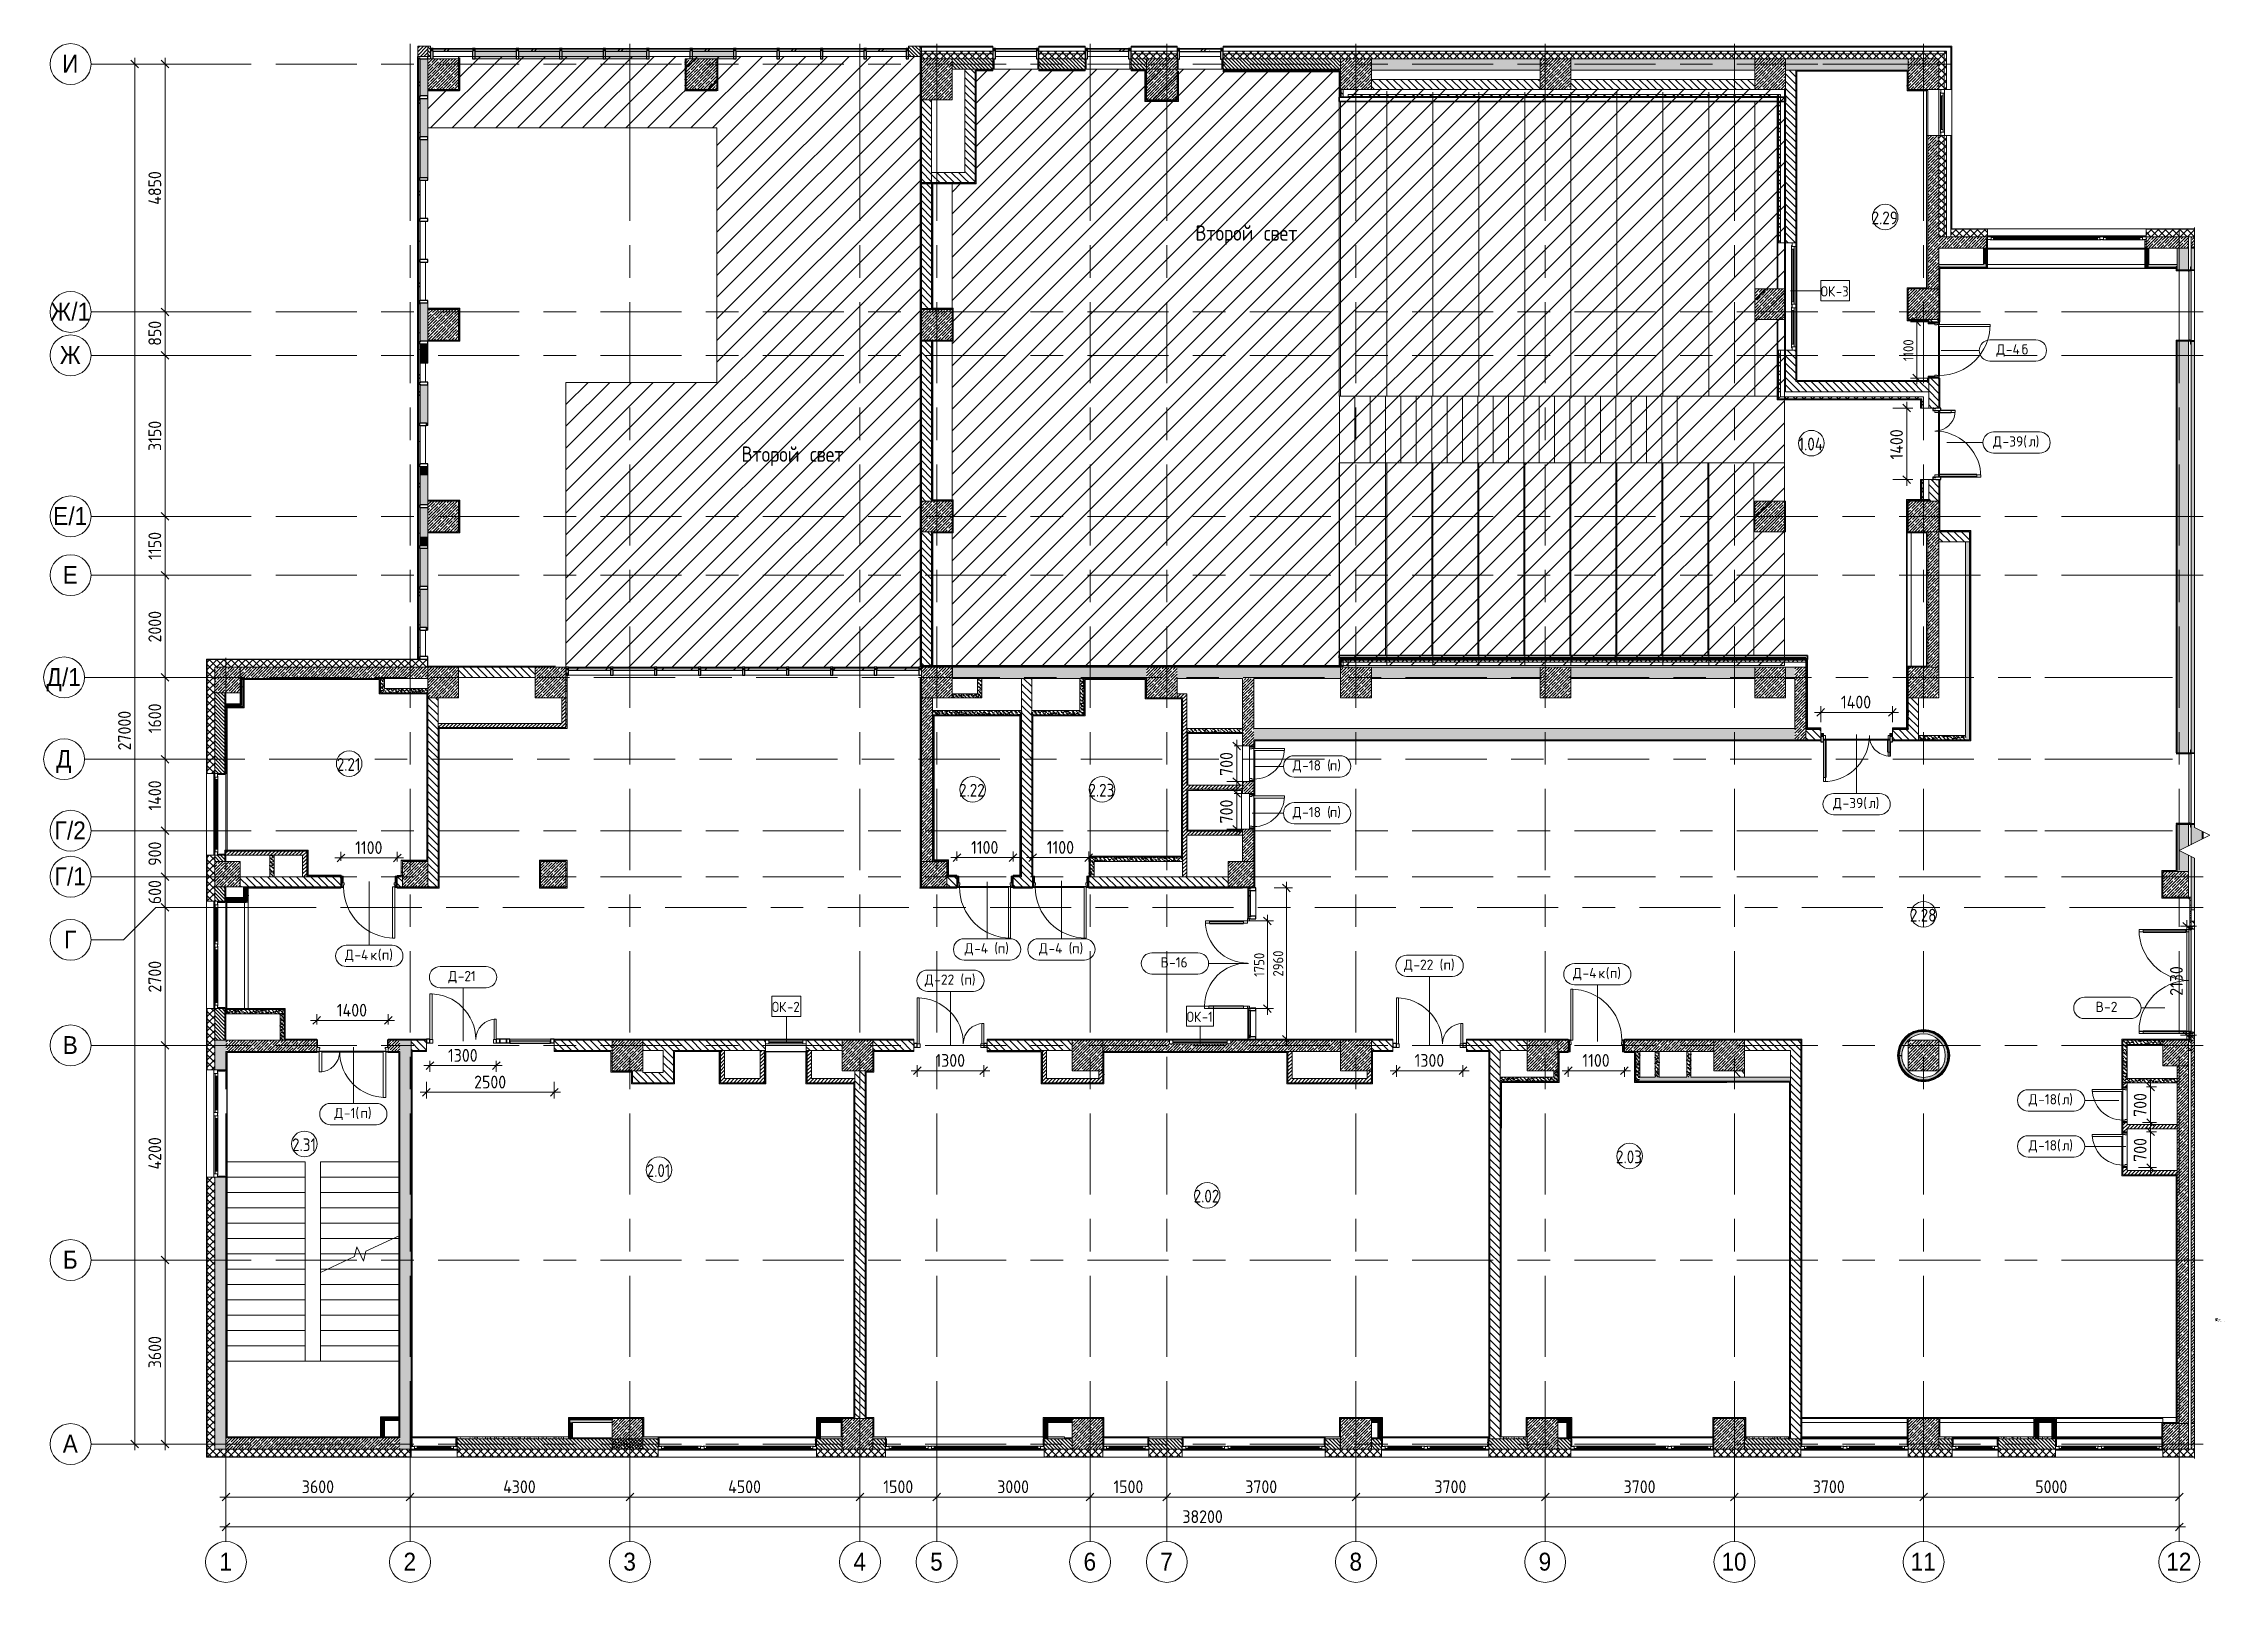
# Model space of a CAD drawing. Header units: millimetres. Extents: x -3456 to 185767, y -8553 to 29000.
# Drawn here: x -3456 to 39193, y -2706 to 27400 of the extents above; entities that cross this region are included whole.
import ezdxf

# ---------------------------------------------------------------- set-up
doc = ezdxf.new("R2010")
doc.units = ezdxf.units.MM
doc.linetypes.add('Осевая', pattern=[3175, 635, -476.25, 1587.5, -476.25])
for name, color, linetype, lineweight in [('A-ANNO-DIMS', 7, 'Continuous', 9), ('A-ANNO-DIMS-100', 7, 'Continuous', 9), ('A-AREA-IDEN', 7, 'Continuous', 9), ('A-DETL', 7, 'Continuous', 9), ('A-DETL-GENF', 7, 'Continuous', 9), ('A-DOOR', 7, 'Continuous', 9), ('A-DOOR-FRAM-2', 7, 'Continuous', 9), ('A-DOOR-IDEN', 7, 'Continuous', 9), ('A-GLAZ', 7, 'Continuous', 9), ('A-GLAZ-1', 7, 'Continuous', 13), ('A-GLAZ-CURT', 7, 'Continuous', 9), ('A-GLAZ-CURT-1', 7, 'Continuous', 25), ('A-GLAZ-CWMG', 7, 'Continuous', 9), ('A-GLAZ-CWMG-1', 7, 'Continuous', 25), ('A-GLAZ-IDEN', 7, 'Continuous', 9), ('A-WALL', 7, 'Continuous', 9), ('A-WALL-2', 7, 'Continuous', 35), ('A-WALL-PATT', 7, 'Continuous', 9), ('G-ANNO-TEXT', 7, 'Continuous', 9), ('I-WALL', 7, 'Continuous', 9), ('S-COLS', 7, 'Continuous', 9), ('S-STRS', 7, 'Continuous', 13), ('S-STRS-1', 7, 'Continuous', 9), ('S-STRS-MBND', 7, 'Continuous', 9), ('Ограждение', 7, 'Continuous', 9), ('Оси', 7, 'Continuous', 9), ('Оси-1', 7, 'Continuous', 20), ('Оси-2', 7, 'Осевая', 9), ('Поручни', 7, 'Continuous', 9)]:
    doc.layers.add(name, color=color, linetype=linetype, lineweight=lineweight)
for name, color, linetype, lineweight, true_color in [('A-DETL-GENF-1', 7, 'Continuous', 9, 0xc0c0c0), ('A-DOOR-1', 1, 'Continuous', 9, 0xff0000), ('A-DOOR-2', 1, 'Continuous', 13, 0xff0000), ('A-DOOR-FRAM-1', 1, 'Continuous', 13, 0xff0000), ('A-DOOR-FRAM-3', 1, 'Continuous', 9, 0xff0000), ('A-WALL-1', 7, 'Continuous', 9, 0x3c3c3c), ('A-WALL-FNSH-1', 7, 'Continuous', 9, 0x3c3c3c)]:
    doc.layers.add(name, color=color, linetype=linetype, lineweight=lineweight, true_color=true_color)
doc.styles.add('Arial', font='arial.ttf', dxfattribs={"width": 0.9, "height": 350})
doc.styles.add('GOST Common', font='GOST_Common.ttf', dxfattribs={"height": 200})
doc.styles.add('GOST Common_1', font='GOST_Common.ttf', dxfattribs={"width": 0.9, "height": 250})
doc.styles.add('GOST Common_2', font='GOST_Common.ttf', dxfattribs={"width": 0.9, "height": 300})
doc.styles.add('GOST Common_3', font='GOST_Common.ttf', dxfattribs={"width": 0.9, "height": 3.5})
doc.styles.add('GOST Common_4', font='GOST_Common.ttf', dxfattribs={"width": 0.9, "height": 2.5})
doc.styles.add('ISOCPEUR', font='isocpeur.ttf', dxfattribs={"width": 0.9, "height": 250})
doc.styles.add('ISOCPEUR_1', font='isocpeur.ttf', dxfattribs={"width": 0.9, "height": 200})
doc.styles.add('ISOCPEUR_2', font='isocpeur.ttf', dxfattribs={"width": 0.9, "height": 200})
doc.styles.add('ISOCPEUR_3', font='isocpeur.ttf', dxfattribs={"width": 0.9, "height": 2.5})
doc.styles.add('ISOCPEUR_4', font='isocpeur.ttf', dxfattribs={"height": 2.5})
doc.dimstyles.new('ISO-2_0_0_9К_Средний_округл2', dxfattribs={"dimscale": 304.8, "dimtxt": 199.196235, "dimasz": 0.492126, "dimexe": 0.393701, "dimexo": 0, "dimgap": 0, "dimtad": 1, "dimdec": 0, "dimrnd": 10, "dimzin": 0, "dimdsep": 46, "dimtxsty": 'ISOCPEUR_1', "dimblk1": 'OBLIQUE', "dimblk2": 'OBLIQUE', "dimsah": 1, "dimcen": 0.09, "dimdle": 0.393701, "dimazin": 0, "dimtfac": 1, "dimtdec": 4, "dimtix": 1, "dimtmove": 0, "dimatfit": 3, "dimfxl": 1, "dimtvp": 1, "dimtolj": 1, "dimtzin": 0, "dimarcsym": 2})
doc.dimstyles.new('ISO-2_0_0_9К_Средний_округл2_1', dxfattribs={"dimscale": 304.8, "dimtxt": 199.196235, "dimasz": 0.492126, "dimexe": 0.393701, "dimexo": 0, "dimgap": 0, "dimtad": 1, "dimdec": 0, "dimrnd": 10, "dimzin": 0, "dimdsep": 46, "dimtxsty": 'ISOCPEUR_2', "dimblk1": 'OBLIQUE', "dimblk2": 'OBLIQUE', "dimsah": 1, "dimcen": 0.09, "dimdle": 0.393701, "dimazin": 0, "dimtfac": 1, "dimtdec": 4, "dimtix": 1, "dimtmove": 0, "dimatfit": 3, "dimfxl": 1, "dimtvp": 1, "dimtolj": 1, "dimtzin": 0, "dimarcsym": 2})
doc.dimstyles.new('ISO-2_5_0_9К_БОЛЬШОЙ', dxfattribs={"dimscale": 304.8, "dimtxt": 248.995294, "dimasz": 0.492126, "dimexe": 0.393701, "dimexo": 0.984252, "dimgap": 0, "dimtad": 1, "dimdec": 0, "dimrnd": 10, "dimzin": 0, "dimdsep": 46, "dimtxsty": 'ISOCPEUR', "dimblk1": 'OBLIQUE', "dimblk2": 'OBLIQUE', "dimsah": 1, "dimcen": 0.09, "dimdle": 0.393701, "dimazin": 0, "dimtfac": 1, "dimtdec": 4, "dimtix": 1, "dimtmove": 0, "dimatfit": 3, "dimfxl": 1, "dimtvp": 1, "dimtolj": 1, "dimtzin": 0, "dimarcsym": 2})
doc.dimstyles.new('ISO-2_5_0_9К_БОЛЬШОЙ_1', dxfattribs={"dimscale": 304.8, "dimtxt": 248.995294, "dimasz": 0.492126, "dimexe": 0.393701, "dimexo": 0.984252, "dimgap": 0, "dimtad": 1, "dimdec": 0, "dimrnd": 10, "dimzin": 0, "dimdsep": 46, "dimtxsty": 'ISOCPEUR', "dimblk1": 'OBLIQUE', "dimblk2": 'OBLIQUE', "dimsah": 1, "dimcen": 0.09, "dimdle": 0.393701, "dimazin": 0, "dimtfac": 1, "dimtdec": 4, "dimtix": 1, "dimtmove": 2, "dimatfit": 3, "dimfxl": 1, "dimtvp": 1, "dimtolj": 1, "dimtzin": 0, "dimarcsym": 2})
pattern_1 = [(135, (0, 0), (-70.71068, -70.71068), [])]
pattern_2 = [(45, (0, 0), (-70.71068, 70.71068), []), (135, (0, 0), (-70.71068, -70.71068), [])]
pattern_3 = [(135, (1751.41, 164.685), (-14.14214, -14.14214), []), (225, (1751.41, 164.685), (14.14214, -14.14214), [])]
pattern_4 = [(45, (-371.384, 164.685), (-14.1421, 14.1421), []), (135, (-371.384, 164.685), (-14.1421, -14.1421), [])]
pattern_5 = [(45, (0, 0), (-57.02463, 57.02463), []), (45, (57.025, 0), (-57.02463, 57.02463), [100.806, -20.161, 3.353, -16.808])]
pattern_6 = [(135, (0, 0), (-35.35534, -35.35534), [])]
pattern_7 = [(45, (0, 0), (-35.35534, 35.35534), [])]
pattern_8 = [(135, (0, 0), (-75.43415, -75.43415), [106.68, -17.78, 3.556, -17.78]), (135, (0, 75.39), (-75.43415, -75.43415), []), (50, (0, 0), (127.52922, -11.15758), [13.335, -146.685]), (355, (0, 0), (-24.66966, 133.74002), [10.668, -117.348]), (100.451, (10.63, -0.93), (102.85973, 122.58178), [11.333, -124.663]), (46.184, (0, 35.56), (189.75516, -29.43036), [20.002, -220.027]), (96.636, (15.81, 33.1), (166.1822, 173.1996), [17, -186.995]), (351.184, (0, 35.56), (166.1839, 173.1976), [16.002, -176.022]), (21, (17.78, 26.67), (106.13027, -71.58603), [13.335, -146.685]), (326, (17.78, 26.67), (43.26188, 128.93175), [10.668, -117.348]), (71.451, (26.62, 20.7), (149.39198, 57.34505), [11.333, -124.663]), (37.5, (0, 0), (2.16223, 59.188357), [3.353, -112.573, 3.353, -115.773, -117.793]), (37.5, (0, 0), (2.16223, 59.188357), [-235.052, 3.353, -114.44]), (7.5, (0, 0), (46.77386, 70.12615), [3.353, -64.567, 3.353, -109.906, -44.894]), (7.5, (0, 0), (46.77386, 70.12615), [-181.178, 3.353, -41.542]), (327.5, (-39.65, 0), (94.91367, -4.010093), [3.353, -41.097, 3.353, -135.331, -184.023]), (327.5, (-39.65, 0), (94.91367, -4.010093), [-183.134, 3.353, -180.67]), (317.5, (-57.43, 0), (103.69057, 17.79882), [3.353, -54.432, 3.353, -88.748, -130.683]), (317.5, (-57.43, 0), (103.69057, 17.79882), [-149.885, 3.353, -127.33])]
pattern_9 = [(0, (0, 0), (121.92, 30.48), [10.058, -81.382, 10.058, -81.382, -487.68]), (0, (0, 0), (121.92, 30.48), [-182.88, 10.058, -172.822, 10.058, -81.382, -213.36]), (0, (0, 0), (121.92, 30.48), [-457.2, 10.058, -50.902, 10.058, -142.342]), (120, (45.72, 15.24), (-87.356454, 90.345817), [10.058, -81.382, 10.058, -81.382, -487.68]), (120, (45.72, 15.24), (-87.356454, 90.345817), [-182.88, 10.058, -172.822, 10.058, -81.382, -213.36]), (120, (45.72, 15.24), (-87.356454, 90.345817), [-457.2, 10.058, -50.902, 10.058, -142.342]), (240, (60.96, 76.2), (-34.563546, -120.825817), [10.058, -81.382, 10.058, -81.382, -487.68]), (240, (60.96, 76.2), (-34.563546, -120.825817), [-182.88, 10.058, -172.822, 10.058, -81.382, -213.36]), (240, (60.96, 76.2), (-34.563546, -120.825817), [-457.2, 10.058, -50.902, 10.058, -142.342])]
pattern_10 = [(45, (0, 0), (-106.066, 106.066), []), (135, (0, 0), (-106.066, -106.066), [])]
pattern_11 = [(0, (0, 0), (406.4, 101.6), [33.528, -271.272, 33.528, -271.272, -1625.6]), (0, (0, 0), (406.4, 101.6), [-609.6, 33.528, -576.072, 33.528, -271.272, -711.2]), (0, (0, 0), (406.4, 101.6), [-1524, 33.528, -169.672, 33.528, -474.472]), (120, (152.4, 50.8), (-291.18818, 301.15272), [33.528, -271.272, 33.528, -271.272, -1625.6]), (120, (152.4, 50.8), (-291.18818, 301.15272), [-609.6, 33.528, -576.072, 33.528, -271.272, -711.2]), (120, (152.4, 50.8), (-291.18818, 301.15272), [-1524, 33.528, -169.672, 33.528, -474.472]), (240, (203.2, 254), (-115.21182, -402.75272), [33.528, -271.272, 33.528, -271.272, -1625.6]), (240, (203.2, 254), (-115.21182, -402.75272), [-609.6, 33.528, -576.072, 33.528, -271.272, -711.2]), (240, (203.2, 254), (-115.21182, -402.75272), [-1524, 33.528, -169.672, 33.528, -474.472])]
pattern_12 = [(135, (0, 0), (-84.8528, -84.8528), []), (225, (0, 0), (84.8528, -84.8528), [])]
pattern_13 = [(45, (0, 0), (-212.132, 212.132), [])]

msp = doc.modelspace()

# ---------------------------------------------------------------- texts
at = {"layer": 'A-AREA-IDEN', "char_height": 250, "attachment_point": 1, "style": 'GOST Common_1'}
for s, insert, width in [('2.29', (32293.3, 24115.2), 663.797), ('1.04', (30865.6, 19690.9), 627.721), ('2.21', (2277.7, 13421.5), 606.076), ('2.22', (14446.7, 12917.5), 663.797), ('2.23', (16977.1, 12917.5), 663.797), ('2.28', (33043.8, 10472.6), 663.797), ('2.31', (1402.4, 5981.4), 606.076), ('2.03', (27294.6, 5743.7), 663.797), ('2.01', (8337.8, 5476.4), 606.076), ('2.02', (19034.6, 4976.4), 663.797)]:
    msp.add_mtext(s, dxfattribs=dict(at, insert=insert, width=width))
at = {"layer": 'A-DOOR-IDEN', "char_height": 200, "attachment_point": 1, "style": 'GOST Common'}
for s, insert, width in [('\\fGOST Common|b0|i0|c204|p34|;Д', (34733.1, 21516.6), 224.472), ('-4', (34918.3, 21516.6), 376.793), ('\\fGOST Common|b0|i0|c204|p34|;б', (35229.1, 21516.6), 176.371), ('\\fGOST Common|b0|i0|c204|p34|;Д', (34669.4, 19716.3), 224.472), ('-39(', (34854.6, 19716.3), 617.299), ('\\fGOST Common|b0|i0|c204|p34|;л', (35363.9, 19716.3), 168.354), ('\\fGOST Common|b0|i0|c204|p34|;)', (35502.8, 19716.3), 96.202), ('\\fGOST Common|b0|i0|c204|p34|;Д', (20971, 13379.5), 224.472), ('-18 (', (21156.2, 13379.5), 657.384), ('\\fGOST Common|b0|i0|c204|p34|;п', (21698.6, 13379.5), 176.371), ('\\fGOST Common|b0|i0|c204|p34|;)', (21844.1, 13379.5), 96.202), ('\\fGOST Common|b0|i0|c204|p34|;Д', (20971, 12464.3), 224.472), ('-18 (', (21156.2, 12464.3), 657.384), ('\\fGOST Common|b0|i0|c204|p34|;п', (21698.6, 12464.3), 176.371), ('\\fGOST Common|b0|i0|c204|p34|;)', (21844.1, 12464.3), 96.202), ('\\fGOST Common|b0|i0|c204|p34|;Д', (31540.8, 12641.3), 224.472), ('-39(', (31726, 12641.3), 617.299), ('\\fGOST Common|b0|i0|c204|p34|;л', (32235.3, 12641.3), 168.354), ('\\fGOST Common|b0|i0|c204|p34|;)', (32374.2, 12641.3), 96.202), ('-4 (', (14741.7, 9799.7), 561.181), ('\\fGOST Common|b0|i0|c204|p34|;)', (15350.2, 9799.7), 96.202), ('-4 (', (16195.4, 9799.7), 561.181), ('\\fGOST Common|b0|i0|c204|p34|;)', (16803.9, 9799.7), 96.202), ('\\fGOST Common|b0|i0|c204|p34|;Д', (2437.8, 9672.3), 224.472), ('-4', (2623, 9672.3), 376.793), ('\\fGOST Common|b0|i0|c204|p34|;к', (2933.9, 9672.3), 176.371), ('\\fGOST Common|b0|i0|c204|p34|;(', (3079.4, 9672.3), 96.202), ('\\fGOST Common|b0|i0|c204|p34|;п', (3158.8, 9672.3), 176.371), ('\\fGOST Common|b0|i0|c204|p34|;)', (3304.3, 9672.3), 96.202), ('\\fGOST Common|b0|i0|c204|p34|;Д', (14556.5, 9799.7), 224.472), ('\\fGOST Common|b0|i0|c204|p34|;п', (15204.7, 9799.7), 176.371), ('\\fGOST Common|b0|i0|c204|p34|;Д', (16010.1, 9799.7), 224.472), ('\\fGOST Common|b0|i0|c204|p34|;п', (16658.4, 9799.7), 176.371), ('\\fGOST Common|b0|i0|c204|p34|;В', (18388.9, 9524.2), 200.422), ('-16', (18554.3, 9524.2), 472.996), ('\\fGOST Common|b0|i0|c204|p34|;Д', (23147.8, 9478.5), 224.472), ('-22 (', (23333, 9478.5), 713.502), ('\\fGOST Common|b0|i0|c204|p34|;п', (23921.7, 9478.5), 176.371), ('\\fGOST Common|b0|i0|c204|p34|;)', (24067.2, 9478.5), 96.202), ('\\fGOST Common|b0|i0|c204|p34|;Д', (4457.3, 9256.3), 224.472), ('-21', (4642.5, 9256.3), 472.996), ('\\fGOST Common|b0|i0|c204|p34|;Д', (13777.7, 9186.9), 224.472), ('-22 (', (13962.9, 9186.9), 713.502), ('\\fGOST Common|b0|i0|c204|p34|;п', (14551.6, 9186.9), 176.371), ('\\fGOST Common|b0|i0|c204|p34|;)', (14697.1, 9186.9), 96.202), ('\\fGOST Common|b0|i0|c204|p34|;Д', (26454.2, 9314.9), 224.472), ('-4', (26639.4, 9314.9), 376.793), ('\\fGOST Common|b0|i0|c204|p34|;к', (26950.3, 9314.9), 176.371), ('\\fGOST Common|b0|i0|c204|p34|;(', (27095.8, 9314.9), 96.202), ('\\fGOST Common|b0|i0|c204|p34|;п', (27175.2, 9314.9), 176.371), ('\\fGOST Common|b0|i0|c204|p34|;)', (27320.7, 9314.9), 96.202), ('\\fGOST Common|b0|i0|c204|p34|;В', (36674.7, 8653.7), 200.422), ('-2', (36840.1, 8653.7), 352.742), ('\\fGOST Common|b0|i0|c204|p34|;Д', (35365.3, 6845.7), 224.472), ('-18(', (35550.5, 6845.7), 569.198), ('\\fGOST Common|b0|i0|c204|p34|;)', (36159, 6845.7), 96.202), ('\\fGOST Common|b0|i0|c204|p34|;Д', (2231.7, 6578.4), 224.472), ('-1(', (2416.9, 6578.4), 392.827), ('\\fGOST Common|b0|i0|c204|p34|;п', (2741, 6578.4), 176.371), ('\\fGOST Common|b0|i0|c204|p34|;)', (2886.5, 6578.4), 96.202), ('\\fGOST Common|b0|i0|c204|p34|;л', (36020.1, 6845.7), 168.354), ('\\fGOST Common|b0|i0|c204|p34|;Д', (35365.3, 5945), 224.472), ('-18(', (35550.5, 5945), 569.198), ('\\fGOST Common|b0|i0|c204|p34|;л', (36020.1, 5945), 168.354), ('\\fGOST Common|b0|i0|c204|p34|;)', (36159, 5945), 96.202)]:
    msp.add_mtext(s, dxfattribs=dict(at, insert=insert, width=width))
at = {"layer": 'A-GLAZ-IDEN', "char_height": 200, "attachment_point": 1, "style": 'ISOCPEUR_2'}
for s, insert, width in [('ОК', (31297.5, 22651.9), 360.759), ('-3', (31595.2, 22651.9), 317.468), ('ОК', (10786.8, 8653.3), 360.759), ('-2', (11084.5, 8653.3), 317.468), ('ОК', (18898.1, 8459.5), 360.759), ('-1', (19195.8, 8459.5), 266.962)]:
    msp.add_mtext(s, dxfattribs=dict(at, insert=insert, width=width))
at = {"layer": 'G-ANNO-TEXT', "attachment_point": 1}
for s, insert, char_height, width, style in [('Второй', (19068.1, 23843.9), 300, 1507.974, 'GOST Common_2'), ('\\fGOST Common|b0|i0|c204|p34|;\\W.9; ', (20312.3, 23843.9), 300, 115.443, 'GOST Common_2'), ('свет', (20407.6, 23843.9), 300, 966.835, 'GOST Common_2'), ('Второй', (10191.5, 19517.9), 300, 1507.974, 'GOST Common_2'), ('\\fGOST Common|b0|i0|c204|p34|;\\W.9; ', (11435.7, 19517.9), 300, 115.443, 'GOST Common_2'), ('свет', (11531, 19517.9), 300, 966.835, 'GOST Common_2'), ('\\LУсловные', (39019.9, 2451.8), 3.5, 22.151, 'GOST Common_3'), ('\\LПримечание', (39022.8, 2424.5), 3.5, 28.5, 'GOST Common_3'), ('1. ', (39022.8, 2416), 2.5, 4.249, 'ISOCPEUR_4'), ('отвечать', (39022.8, 2401.3), 2.5, 18.679, 'ISOCPEUR_4'), ('2. ', (39022.8, 2411.1), 2.5, 4.89, 'ISOCPEUR_4'), ('3. ', (39022.8, 2396.4), 2.5, 4.89, 'ISOCPEUR_4'), ('4. ', (39022.8, 2391.5), 2.5, 5.131, 'ISOCPEUR_4'), ('момента', (39022.8, 2406.2), 2.5, 16.435, 'ISOCPEUR_4'), ('+0.000', (39023.4, 2432.1), 2.5, 10.534, 'GOST Common_4'), ('01', (39025.6, 2442.2), 2.5, 3.319, 'GOST Common_4'), ('За', (39026.3, 2416), 2.5, 4.73, 'ISOCPEUR_4'), ('Все', (39026.8, 2411.1), 2.5, 6.413, 'ISOCPEUR_4'), ('Перед', (39026.8, 2396.4), 2.5, 11.063, 'ISOCPEUR_4'), ('\\fISOCPEUR|b0|i0|c204|p34|;О', (39027, 2391.5), 2.5, 2.405, 'ISOCPEUR_4'), ('\\fISOCPEUR|b0|i0|c204|p34|; ', (39029, 2391.5), 2.5, 1.844, 'ISOCPEUR_4'), ('\\fISOCPEUR|b0|i0|c204|p34|; ', (39030.2, 2416), 2.5, 1.844, 'ISOCPEUR_4'), ('всех', (39030.6, 2391.5), 2.5, 8.338, 'ISOCPEUR_4'), ('отметку', (39031.7, 2416), 2.5, 16.515, 'ISOCPEUR_4'), ('\\fISOCPEUR|b0|i0|c204|p34|; ', (39032.1, 2411.1), 2.5, 1.844, 'ISOCPEUR_4'), ('материалы', (39033.7, 2411.1), 2.5, 21.004, 'ISOCPEUR_4'), ('\\fISOCPEUR|b0|i0|c204|p34|; ', (39036, 2396.4), 2.5, 1.844, 'ISOCPEUR_4'), ('\\fISOCPEUR|b0|i0|c204|p34|; ', (39036.4, 2406.2), 2.5, 1.844, 'ISOCPEUR_4'), ('Номер', (39036.6, 2442.2), 2.5, 10.173, 'GOST Common_4'), ('\\fISOCPEUR|b0|i0|c204|p34|; ', (39037.4, 2391.5), 2.5, 1.844, 'ISOCPEUR_4'), ('заказом', (39037.5, 2396.4), 2.5, 15.553, 'ISOCPEUR_4'), ('Отметка', (39037.6, 2432.1), 2.5, 15.296, 'GOST Common_4'), ('\\L\\fGOST Common|b0|i0|c204|p34|;\\W.9;\\L ', (39038.1, 2451.8), 3.5, 1.299, 'GOST Common_3'), ('их', (39037.9, 2406.2), 2.5, 4.329, 'ISOCPEUR_4'), ('\\fISOCPEUR|b0|i0|c204|p34|; ', (39038.2, 2401.3), 2.5, 1.844, 'ISOCPEUR_4'), ('\\Lобозначения', (39039.2, 2451.8), 3.5, 30.159, 'GOST Common_3'), ('расхождениях', (39039, 2391.5), 2.5, 26.456, 'ISOCPEUR_4'), ('нормам', (39039.7, 2401.3), 2.5, 13.709, 'ISOCPEUR_4'), ('\\fISOCPEUR|b0|i0|c204|p34|; ', (39041.5, 2406.2), 2.5, 1.844, 'ISOCPEUR_4'), ('заказа', (39043, 2406.2), 2.5, 13.388, 'ISOCPEUR_4'), ('\\fGOST Common|b0|i0|c204|p34|;\\W.9; ', (39045, 2442.2), 2.5, 0.938, 'GOST Common_4'), ('помещения', (39045.7, 2442.2), 2.5, 18.543, 'GOST Common_4'), (' +0.000 ', (39045.4, 2416), 2.5, 15.392, 'ISOCPEUR_4'), ('\\fGOST Common|b0|i0|c204|p34|;\\W.9; ', (39050.2, 2432.1), 2.5, 0.938, 'GOST Common_4'), ('\\fISOCPEUR|b0|i0|c204|p34|; ', (39050.3, 2396.4), 2.5, 1.844, 'ISOCPEUR_4'), ('\\fISOCPEUR|b0|i0|c204|p34|; ', (39051, 2411.1), 2.5, 1.844, 'ISOCPEUR_4'), ('\\fISOCPEUR|b0|i0|c204|p34|; ', (39051.1, 2401.3), 2.5, 1.844, 'ISOCPEUR_4'), ('чистого', (39051, 2432.1), 2.5, 13.853, 'GOST Common_4'), ('\\fISOCPEUR|b0|i0|c204|p34|;и', (39051.9, 2396.4), 2.5, 2.165, 'ISOCPEUR_4'), ('должны', (39052.5, 2411.1), 2.5, 13.789, 'ISOCPEUR_4'), ('пожаробезопасности', (39052.6, 2401.3), 2.5, 39.764, 'ISOCPEUR_4'), ('\\fISOCPEUR|b0|i0|c204|p34|; ', (39053.6, 2396.4), 2.5, 1.844, 'ISOCPEUR_4'), ('\\fISOCPEUR|b0|i0|c204|p34|; ', (39054, 2406.2), 2.5, 1.844, 'ISOCPEUR_4'), ('монтажем', (39055.2, 2396.4), 2.5, 19.16, 'ISOCPEUR_4'), ('\\fISOCPEUR|b0|i0|c204|p34|;и', (39055.6, 2406.2), 2.5, 2.165, 'ISOCPEUR_4'), ('\\fISOCPEUR|b0|i0|c204|p34|; ', (39057.3, 2406.2), 2.5, 1.844, 'ISOCPEUR_4'), ('принята', (39058.1, 2416), 2.5, 15.954, 'ISOCPEUR_4'), ('поставки', (39058.9, 2406.2), 2.5, 17.797, 'ISOCPEUR_4'), ('\\fISOCPEUR|b0|i0|c204|p34|; ', (39060.8, 2391.5), 2.5, 1.844, 'ISOCPEUR_4'), ('\\fGOST Common|b0|i0|c204|p34|;\\W.9; ', (39062.4, 2432.1), 2.5, 0.938, 'GOST Common_4'), ('размеров', (39062.3, 2391.5), 2.5, 17.637, 'ISOCPEUR_4'), ('пола', (39063.2, 2432.1), 2.5, 8.009, 'GOST Common_4'), ('\\fISOCPEUR|b0|i0|c204|p34|; ', (39063.9, 2411.1), 2.5, 1.844, 'ISOCPEUR_4'), ('быть', (39065.4, 2411.1), 2.5, 9.46, 'ISOCPEUR_4'), ('\\fGOST Common|b0|i0|c204|p34|;\\W.9; ', (39069.8, 2432.1), 2.5, 0.938, 'GOST Common_4'), ('\\fISOCPEUR|b0|i0|c204|p34|; ', (39071, 2396.4), 2.5, 1.844, 'ISOCPEUR_4'), ('\\fISOCPEUR|b0|i0|c204|p34|; ', (39071.2, 2416), 2.5, 1.844, 'ISOCPEUR_4'), ('дверей', (39072.5, 2396.4), 2.5, 12.987, 'ISOCPEUR_4'), ('отметка', (39072.8, 2416), 2.5, 16.755, 'ISOCPEUR_4'), ('\\fISOCPEUR|b0|i0|c204|p34|; ', (39073.2, 2411.1), 2.5, 1.844, 'ISOCPEUR_4'), ('. ', (39073.5, 2406.2), 2.5, 2.726, 'ISOCPEUR_4'), ('согласованы', (39074.7, 2411.1), 2.5, 23.89, 'ISOCPEUR_4'), ('Все', (39075.8, 2406.2), 2.5, 6.413, 'ISOCPEUR_4'), (', ', (39076.9, 2391.5), 2.5, 2.886, 'ISOCPEUR_4'), ('указанных', (39079.2, 2391.5), 2.5, 20.042, 'ISOCPEUR_4'), ('\\fISOCPEUR|b0|i0|c204|p34|; ', (39081.1, 2406.2), 2.5, 1.844, 'ISOCPEUR_4'), ('материалы', (39082.6, 2406.2), 2.5, 21.004, 'ISOCPEUR_4'), ('\\fISOCPEUR|b0|i0|c204|p34|;.', (39085.4, 2401.3), 2.5, 0.882, 'ISOCPEUR_4'), ('\\fISOCPEUR|b0|i0|c204|p34|; ', (39086.6, 2416), 2.5, 1.844, 'ISOCPEUR_4'), ('  - ', (39083.2, 2396.4), 2.5, 7.696, 'ISOCPEUR_4'), ('DR01', (39086.5, 2432.2), 2.5, 7.648, 'ISOCPEUR_3'), ('уровня', (39088.1, 2416), 2.5, 12.987, 'ISOCPEUR_4'), ('размер', (39089.6, 2396.4), 2.5, 13.308, 'ISOCPEUR_4'), ('\\fISOCPEUR|b0|i0|c204|p34|; ', (39094.5, 2411.1), 2.5, 1.844, 'ISOCPEUR_4'), ('\\fISOCPEUR|b0|i0|c204|p34|; ', (39095.8, 2391.5), 2.5, 1.844, 'ISOCPEUR_4'), ('Генеральным', (39096, 2411.1), 2.5, 24.532, 'ISOCPEUR_4'), ('на', (39097.3, 2391.5), 2.5, 4.57, 'ISOCPEUR_4'), ('Марка', (39098.2, 2432), 2.5, 10.678, 'GOST Common_4'), ('\\fISOCPEUR|b0|i0|c204|p34|; ', (39098.8, 2416), 2.5, 1.844, 'ISOCPEUR_4'), ('\\fISOCPEUR|b0|i0|c204|p34|; ', (39099.9, 2406.2), 2.5, 1.844, 'ISOCPEUR_4'), ('чистого', (39100.3, 2416), 2.5, 15.392, 'ISOCPEUR_4'), ('\\fISOCPEUR|b0|i0|c204|p34|; ', (39100.5, 2396.4), 2.5, 1.844, 'ISOCPEUR_4'), ('\\fISOCPEUR|b0|i0|c204|p34|; ', (39101.1, 2391.5), 2.5, 1.844, 'ISOCPEUR_4'), ('должны', (39101.5, 2406.2), 2.5, 13.789, 'ISOCPEUR_4'), ('проемов', (39102.1, 2396.4), 2.5, 15.392, 'ISOCPEUR_4'), ('чертеже', (39102.6, 2391.5), 2.5, 16.274, 'ISOCPEUR_4'), ('\\fGOST Common|b0|i0|c204|p34|;\\W.9; ', (39107, 2432), 2.5, 0.938, 'GOST Common_4'), ('двери', (39107.8, 2432), 2.5, 9.741, 'GOST Common_4'), ('\\fISOCPEUR|b0|i0|c204|p34|; ', (39112.8, 2406.2), 2.5, 1.844, 'ISOCPEUR_4'), ('\\fISOCPEUR|b0|i0|c204|p34|; ', (39113, 2416), 2.5, 1.844, 'ISOCPEUR_4'), ('быть', (39114.4, 2406.2), 2.5, 9.46, 'ISOCPEUR_4'), ('пола', (39114.6, 2416), 2.5, 8.899, 'ISOCPEUR_4'), ('\\fISOCPEUR|b0|i0|c204|p34|; ', (39114.8, 2396.4), 2.5, 1.844, 'ISOCPEUR_4'), ('\\fISOCPEUR|b0|i0|c204|p34|; ', (39116.2, 2411.1), 2.5, 1.844, 'ISOCPEUR_4'), (', ', (39116, 2391.5), 2.5, 2.886, 'ISOCPEUR_4'), ('уточнять', (39116.3, 2396.4), 2.5, 18.439, 'ISOCPEUR_4'), ('подрядчиком', (39117.7, 2411.1), 2.5, 24.051, 'ISOCPEUR_4'), ('необходимо', (39118.4, 2391.5), 2.5, 21.886, 'ISOCPEUR_4'), ('\\fISOCPEUR|b0|i0|c204|p34|; ', (39121.9, 2416), 2.5, 1.844, 'ISOCPEUR_4'), ('\\fISOCPEUR|b0|i0|c204|p34|; ', (39122.2, 2406.2), 2.5, 1.844, 'ISOCPEUR_4'), ('первого', (39123.4, 2416), 2.5, 15.152, 'ISOCPEUR_4'), ('сертифицированы', (39123.7, 2406.2), 2.5, 33.992, 'ISOCPEUR_4'), ('\\fISOCPEUR|b0|i0|c204|p34|; ', (39131.5, 2396.4), 2.5, 1.844, 'ISOCPEUR_4'), ('по', (39133, 2396.4), 2.5, 4.329, 'ISOCPEUR_4'), ('\\fISOCPEUR|b0|i0|c204|p34|; ', (39135.9, 2416), 2.5, 1.844, 'ISOCPEUR_4'), ('\\fISOCPEUR|b0|i0|c204|p34|; ', (39136.5, 2391.5), 2.5, 1.844, 'ISOCPEUR_4'), ('\\fISOCPEUR|b0|i0|c204|p34|; ', (39136.6, 2396.4), 2.5, 1.844, 'ISOCPEUR_4'), ('этажа', (39137.4, 2416), 2.5, 12.426, 'ISOCPEUR_4'), ('\\fISOCPEUR|b0|i0|c204|p34|; ', (39137.6, 2411.1), 2.5, 1.844, 'ISOCPEUR_4'), ('сообщить', (39138, 2391.5), 2.5, 18.439, 'ISOCPEUR_4'), ('месту', (39138.1, 2396.4), 2.5, 11.304, 'ISOCPEUR_4'), ('письменно', (39139.1, 2411.1), 2.5, 19.401, 'ISOCPEUR_4'), ('\\fISOCPEUR|b0|i0|c204|p34|;.', (39147.4, 2396.4), 2.5, 0.882, 'ISOCPEUR_4'), ('\\fISOCPEUR|b0|i0|c204|p34|;.', (39147.7, 2416), 2.5, 0.882, 'ISOCPEUR_4'), ('\\fISOCPEUR|b0|i0|c204|p34|; ', (39151.7, 2406.2), 2.5, 1.844, 'ISOCPEUR_4'), ('\\fISOCPEUR|b0|i0|c204|p34|; ', (39153.2, 2391.5), 2.5, 1.844, 'ISOCPEUR_4'), ('на', (39153.3, 2406.2), 2.5, 4.57, 'ISOCPEUR_4'), ('архитектору', (39154.7, 2391.5), 2.5, 25.173, 'ISOCPEUR_4'), ('\\fISOCPEUR|b0|i0|c204|p34|; ', (39155.1, 2411.1), 2.5, 1.844, 'ISOCPEUR_4'), ('\\fISOCPEUR|b0|i0|c204|p34|;с', (39156.6, 2411.1), 2.5, 1.844, 'ISOCPEUR_4'), ('\\fISOCPEUR|b0|i0|c204|p34|; ', (39157, 2406.2), 2.5, 1.844, 'ISOCPEUR_4'), ('\\fISOCPEUR|b0|i0|c204|p34|; ', (39158.1, 2411.1), 2.5, 1.844, 'ISOCPEUR_4'), ('территории', (39158.5, 2406.2), 2.5, 22.768, 'ISOCPEUR_4'), ('Заказчиком', (39159.7, 2411.1), 2.5, 22.367, 'ISOCPEUR_4'), ('\\fISOCPEUR|b0|i0|c204|p34|;.', (39175.5, 2391.5), 2.5, 0.882, 'ISOCPEUR_4'), ('\\fISOCPEUR|b0|i0|c204|p34|; ', (39177.3, 2406.2), 2.5, 1.844, 'ISOCPEUR_4'), ('\\fISOCPEUR|b0|i0|c204|p34|; ', (39178.1, 2411.1), 2.5, 1.844, 'ISOCPEUR_4'), ('России', (39178.9, 2406.2), 2.5, 12.586, 'ISOCPEUR_4'), ('\\fISOCPEUR|b0|i0|c204|p34|;и', (39179.6, 2411.1), 2.5, 2.165, 'ISOCPEUR_4'), ('\\fISOCPEUR|b0|i0|c204|p34|; ', (39181.4, 2411.1), 2.5, 1.844, 'ISOCPEUR_4'), ('АП', (39183, 2411.1), 2.5, 5.131, 'ISOCPEUR_4'), ('\\fISOCPEUR|b0|i0|c204|p34|; ', (39187.2, 2411.1), 2.5, 1.844, 'ISOCPEUR_4'), ('до', (39188.7, 2411.1), 2.5, 4.329, 'ISOCPEUR_4'), ('\\fISOCPEUR|b0|i0|c204|p34|; ', (39189.2, 2406.2), 2.5, 1.844, 'ISOCPEUR_4'), ('\\fISOCPEUR|b0|i0|c204|p34|;и', (39190.8, 2406.2), 2.5, 2.165, 'ISOCPEUR_4'), ('\\fISOCPEUR|b0|i0|c204|p34|; ', (39192.3, 2411.1), 2.5, 1.844, 'ISOCPEUR_4'), ('\\fISOCPEUR|b0|i0|c204|p34|; ', (39192.5, 2406.2), 2.5, 1.844, 'ISOCPEUR_4')]:
    msp.add_mtext(s, dxfattribs=dict(at, insert=insert, char_height=char_height, width=width, style=style))
at = {"layer": 'Оси', "char_height": 350, "attachment_point": 1, "style": 'Arial'}
for s, insert, width in [('\\fArial|b0|i0|c204|p34|;\\W.9;И', (-3092.9, 27181), 389.62), ('\\fArial|b0|i0|c204|p34|;\\W.9;Ж', (-3325.1, 22331), 497.848), ('/1', (-2914.4, 22331), 454.557), ('\\fArial|b0|i0|c204|p34|;\\W.9;Ж', (-3137.5, 21481), 497.848), ('/1', (-2970.8, 18331), 454.557), ('\\fArial|b0|i0|c204|p34|;\\W.9;Е', (-3268.4, 18331), 360.759), ('\\fArial|b0|i0|c204|p34|;\\W.9;Е', (-3081.2, 17181), 360.759), ('\\fArial|b0|i0|c204|p34|;\\W.9;Д', (-3398.8, 15181), 367.975), ('/1', (-3095.2, 15181), 454.557), ('\\fArial|b0|i0|c204|p34|;\\W.9;Д', (-3211.2, 13581), 367.975), ('\\fArial|b0|i0|c204|p34|;\\W.9;Г', (-3241.9, 12181), 295.823), ('/2', (-2997.8, 12181), 454.557), ('\\fArial|b0|i0|c204|p34|;\\W.9;Г', (-3241.9, 11281), 295.823), ('/1', (-2997.8, 11281), 454.557), ('\\fArial|b0|i0|c204|p34|;\\W.9;Г', (-3054.2, 10046), 295.823), ('\\fArial|b0|i0|c204|p34|;\\W.9;В', (-3081.2, 7981), 360.759), ('\\fArial|b0|i0|c204|p34|;\\W.9;Б', (-3078.1, 3781), 353.544), ('\\fArial|b0|i0|c204|p34|;\\W.9;А', (-3081.2, 181), 360.759), ('\\fArial|b0|i0|c204|p34|;\\W.9;1', (-17.5, -2125.6), 303.038), ('\\fArial|b0|i0|c204|p34|;\\W.9;2', (3582.5, -2125.6), 303.038), ('\\fArial|b0|i0|c204|p34|;\\W.9;3', (7882.5, -2125.6), 303.038), ('\\fArial|b0|i0|c204|p34|;\\W.9;4', (12382.5, -2125.6), 303.038), ('\\fArial|b0|i0|c204|p34|;\\W.9;5', (13882.5, -2125.6), 303.038), ('\\fArial|b0|i0|c204|p34|;\\W.9;6', (16882.5, -2125.6), 303.038), ('\\fArial|b0|i0|c204|p34|;\\W.9;7', (18382.5, -2125.6), 303.038), ('\\fArial|b0|i0|c204|p34|;\\W.9;8', (22082.5, -2125.6), 303.038), ('\\fArial|b0|i0|c204|p34|;\\W.9;9', (25782.5, -2125.6), 303.038), ('10', (29357.4, -2125.6), 606.076), ('11', (33057.4, -2125.6), 606.076), ('12', (38057.4, -2125.6), 606.076)]:
    msp.add_mtext(s, dxfattribs=dict(at, insert=insert, width=width))

# ---------------------------------------------------------------- blocks, each defined once
blk = doc.blocks.new('BSC_Колонна _Прямоугольная - 600х600-23286269-План заполнения и маркировки дверных проемов 2 этажа в осях 1-12')
at = {"layer": 'S-COLS'}
h = blk.add_hatch(dxfattribs=at)
h.set_pattern_fill('FP_1', color=256, style=0, pattern_type=2)
h.set_pattern_definition([(45, (-29509.74, -7600), (-57.02463, 57.02463), []), (45, (-29452.72, -7600), (-57.02463, 57.02463), [100.806, -20.161, 3.353, -16.808])])
h.paths.add_polyline_path([(-300, -300), (300, -300), (300, 300), (-300, 300)])
for p, q in [((300, 300), (-300, 300)), ((-300, 300), (-300, -300)), ((300, -300), (300, 300)), ((-300, -300), (300, -300))]:
    blk.add_line(p, q, dxfattribs=at)
blk = doc.blocks.new('BSC_Колонна _Прямоугольная - 500х500-23286270-План заполнения и маркировки дверных проемов 2 этажа в осях 1-12')
at = {"layer": 'S-COLS'}
h = blk.add_hatch(dxfattribs=at)
h.set_pattern_fill('FP_2', color=256, style=0, pattern_type=2)
h.set_pattern_definition([(45, (-38790, -7650), (-57.02463, 57.02463), []), (45, (-38732.975, -7650), (-57.02463, 57.02463), [100.806, -20.161, 3.353, -16.808])])
h.paths.add_polyline_path([(-182, -250), (-182, 250), (-250, 250), (-250, -250)])
for p, q in [((-182, 250), (-250, 250)), ((-250, 250), (-250, -250)), ((-250, -250), (-182, -250))]:
    blk.add_line(p, q, dxfattribs=at)
blk = doc.blocks.new('BSC_Колонна _Прямоугольная - 600х600-V1-План заполнения и маркировки дверных проемов 2 этажа в осях 1-12')
at = {"layer": 'S-COLS'}
h = blk.add_hatch(dxfattribs=at)
h.set_pattern_fill('FP_3', color=256, style=0, pattern_type=2)
h.set_pattern_definition([(45, (-25860, -200), (-57.02463, 57.02463), []), (45, (-25802.975, -200), (-57.02463, 57.02463), [100.806, -20.161, 3.353, -16.808])])
h.paths.add_polyline_path([(-300, -300), (300, -300), (300, 300), (-300, 300), (-300, -14)])
for p, q in [((300, 300), (-300, 300)), ((-300, 300), (-300, -300)), ((300, -300), (300, 300)), ((-300, -300), (300, -300))]:
    blk.add_line(p, q, dxfattribs=at)
blk = doc.blocks.new('BSC_Колонна _Прямоугольная - 600х600-V2-План заполнения и маркировки дверных проемов 2 этажа в осях 1-12')
at = {"layer": 'S-COLS'}
h = blk.add_hatch(dxfattribs=at)
h.set_pattern_fill('FP_4', color=256, style=0, pattern_type=2)
h.set_pattern_definition([(45, (-29509.74, -200), (-57.02463, 57.02463), []), (45, (-29452.72, -200), (-57.02463, 57.02463), [100.806, -20.161, 3.353, -16.808])])
h.paths.add_polyline_path([(-300, -300), (300, -300), (300, 300), (-300, 300), (-300, -14)])
for p, q in [((300, 300), (-300, 300)), ((-300, 300), (-300, -300)), ((300, -300), (300, 300)), ((-300, -300), (300, -300))]:
    blk.add_line(p, q, dxfattribs=at)
blk = doc.blocks.new('BSC_Колонна _Прямоугольная - 500х500-V3-План заполнения и маркировки дверных проемов 2 этажа в осях 1-12')
at = {"layer": 'S-COLS'}
h = blk.add_hatch(dxfattribs=at)
h.set_pattern_fill('FP_5', color=256, style=0, pattern_type=2)
h.set_pattern_definition([(45, (-38790, -150), (-57.02463, 57.02463), []), (45, (-38732.975, -150), (-57.02463, 57.02463), [100.806, -20.161, 3.353, -16.808])])
h.paths.add_polyline_path([(-182, -250), (-182, 250), (-250, 250), (-250, -250)])
for p, q in [((-182, 250), (-250, 250)), ((-250, 250), (-250, -250)), ((-250, -250), (-182, -250))]:
    blk.add_line(p, q, dxfattribs=at)
blk = doc.blocks.new('BSC_Колонна _Прямоугольная - 600х800-24078684-План заполнения и маркировки дверных проемов 2 этажа в осях 1-12')
at = {"layer": 'S-COLS'}
h = blk.add_hatch(dxfattribs=at)
h.set_pattern_fill('FP_6', color=256, style=0, pattern_type=2)
h.set_pattern_definition([(45, (-14010, -26700), (-57.02463, 57.02463), []), (45, (-13952.975, -26700), (-57.02463, 57.02463), [100.806, -20.161, 3.353, -16.808])])
h.paths.add_polyline_path([(-300, -400), (300, -400), (300, 400), (-300, 400), (-300, -400)])
for p, q in [((300, 400), (-300, 400)), ((-300, 400), (-300, -400)), ((300, -400), (300, 400)), ((-300, -400), (300, -400))]:
    blk.add_line(p, q, dxfattribs=at)
blk = doc.blocks.new('BSC_Колонна _Прямоугольная - 600х600-V4-План заполнения и маркировки дверных проемов 2 этажа в осях 1-12')
at = {"layer": 'S-COLS'}
h = blk.add_hatch(dxfattribs=at)
h.set_pattern_fill('FP_7', color=256, style=0, pattern_type=2)
h.set_pattern_definition([(45, (-14010, -14900), (-57.02463, 57.02463), []), (45, (-13952.975, -14900), (-57.02463, 57.02463), [100.806, -20.161, 3.353, -16.808])])
h.paths.add_polyline_path([(-300, -300), (300, -300), (300, 300), (-300, 300), (-300, -64)])
for p, q in [((300, 300), (-300, 300)), ((-300, 300), (-300, -300)), ((300, -300), (300, 300)), ((-300, -300), (300, -300))]:
    blk.add_line(p, q, dxfattribs=at)
blk = doc.blocks.new('BSC_Колонна _Прямоугольная - 600х600-23295697-План заполнения и маркировки дверных проемов 2 этажа в осях 1-12')
at = {"layer": 'S-COLS'}
h = blk.add_hatch(dxfattribs=at)
h.set_pattern_fill('FP_8', color=256, style=0, pattern_type=2)
h.set_pattern_definition([(45, (-14010, -18150), (-57.02463, 57.02463), []), (45, (-13952.975, -18150), (-57.02463, 57.02463), [100.806, -20.161, 3.353, -16.808])])
h.paths.add_polyline_path([(-300, -300), (300, -300), (300, 300), (-300, 300), (-300, -300)])
for p, q in [((300, 300), (-300, 300)), ((-300, 300), (-300, -300)), ((300, -300), (300, 300)), ((-300, -300), (300, -300))]:
    blk.add_line(p, q, dxfattribs=at)
blk = doc.blocks.new('BSC_Колонна _Прямоугольная - 600х600-V5-План заполнения и маркировки дверных проемов 2 этажа в осях 1-12')
at = {"layer": 'S-COLS'}
h = blk.add_hatch(dxfattribs=at)
h.set_pattern_fill('FP_9', color=256, style=0, pattern_type=2)
h.set_pattern_definition([(45, (-14010, -21900), (-57.02463, 57.02463), []), (45, (-13952.975, -21900), (-57.02463, 57.02463), [100.806, -20.161, 3.353, -16.808])])
h.paths.add_polyline_path([(-300, -300), (300, -300), (300, 300), (-300, 300), (-300, -300)])
for p, q in [((300, 300), (-300, 300)), ((-300, 300), (-300, -300)), ((300, -300), (300, 300)), ((-300, -300), (300, -300))]:
    blk.add_line(p, q, dxfattribs=at)
blk = doc.blocks.new('BSC_Колонна _Прямоугольная - 600х600-V6-План заполнения и маркировки дверных проемов 2 этажа в осях 1-12')
at = {"layer": 'S-COLS'}
h = blk.add_hatch(dxfattribs=at)
h.set_pattern_fill('FP_10', color=256, style=0, pattern_type=2)
h.set_pattern_definition([(45, (-25860, -7600), (-57.02463, 57.02463), []), (45, (-25802.975, -7600), (-57.02463, 57.02463), [100.806, -20.161, 3.353, -16.808])])
h.paths.add_polyline_path([(-300, -300), (300, -300), (300, 300), (-300, 300)])
for p, q in [((300, 300), (-300, 300)), ((-300, 300), (-300, -300)), ((300, -300), (300, 300)), ((-300, -300), (300, -300))]:
    blk.add_line(p, q, dxfattribs=at)
blk = doc.blocks.new('BSC_Колонна _Прямоугольная - 600х600-V7-План заполнения и маркировки дверных проемов 2 этажа в осях 1-12')
at = {"layer": 'S-COLS'}
h = blk.add_hatch(dxfattribs=at)
h.set_pattern_fill('FP_11', color=256, style=0, pattern_type=2)
h.set_pattern_definition([(45, (-26110, -26800), (-57.02463, 57.02463), []), (45, (-26052.975, -26800), (-57.02463, 57.02463), [100.806, -20.161, 3.353, -16.808])])
h.paths.add_polyline_path([(-300, -300), (300, -300), (300, 300), (-300, 300)])
for p, q in [((300, 300), (-300, 300)), ((-300, 300), (-300, -300)), ((300, -300), (300, 300)), ((-300, -300), (300, -300))]:
    blk.add_line(p, q, dxfattribs=at)
blk = doc.blocks.new('BSC_Колонна _Прямоугольная - 600х600-V8-План заполнения и маркировки дверных проемов 2 этажа в осях 1-12')
at = {"layer": 'S-COLS'}
h = blk.add_hatch(dxfattribs=at)
h.set_pattern_fill('FP_12', color=256, style=0, pattern_type=2)
h.set_pattern_definition([(45, (-26110, -14900), (-57.02463, 57.02463), []), (45, (-26052.975, -14900), (-57.02463, 57.02463), [100.806, -20.161, 3.353, -16.808])])
h.paths.add_polyline_path([(-300, -300), (300, -300), (300, 300), (-300, 300)])
for p, q in [((300, 300), (-300, 300)), ((-300, 300), (-300, -300)), ((300, -300), (300, 300)), ((-300, -300), (300, -300))]:
    blk.add_line(p, q, dxfattribs=at)
blk = doc.blocks.new('110_Дверь_СКБ_1Ст_Внутренняя1 - Д-4 1100x2100h_су мгн-32375332-План заполнения и маркировки дверных проемов 2 этажа в осях 1-12')
at = {"layer": 'A-DOOR'}
h = blk.add_hatch(dxfattribs=at)
h.set_pattern_fill('FP_15', color=256, style=0, pattern_type=2)
h.set_pattern_definition(pattern_3)
h.paths.add_polyline_path([(562.5, 100), (537.5, 100), (537.5, -100), (562.5, -100)])
at = {"layer": 'A-DOOR-FRAM-2'}
h = blk.add_hatch(dxfattribs=at)
h.set_pattern_fill('FP_16', color=256, style=0, pattern_type=2)
h.set_pattern_definition(pattern_4)
h.paths.add_polyline_path([(-512.5, 100), (-537.5, 100), (-537.5, -100), (-512.5, -100)])
at = {"layer": 'A-DOOR-1'}
blk.add_arc((-487.5, 100), 1000, 360, 90, dxfattribs=at)
at = {"layer": 'A-DOOR-2'}
for p, q in [((-487.5, 1100), (-487.5, 100)), ((-447.5, 1100), (-487.5, 1100)), ((-447.5, 100), (-447.5, 1100)), ((-487.5, 100), (-447.5, 100))]:
    blk.add_line(p, q, dxfattribs=at)
at = {"layer": 'A-DOOR-FRAM-1'}
for p, q in [((-497.5, 108), (-567.5, 108)), ((-567.5, 108), (-567.5, 100)), ((-567.5, 100), (-497.5, 100)), ((-512.5, 100), (-537.5, 100)), ((-537.5, 100), (-537.5, -100)), ((-487.5, 100), (-512.5, 100)), ((-512.5, 100), (-512.5, 20)), ((-512.5, -100), (-512.5, 100)), ((-497.5, 100), (-512.5, 100)), ((-512.5, 100), (-512.5, 99)), ((-512.5, 99), (-497.5, 99)), ((-512.5, 20), (-477.5, 20)), ((-497.5, 20), (-512.5, 20)), ((-512.5, 20), (-512.5, -100)), ((-497.5, 100), (-497.5, 108)), ((-497.5, 99), (-497.5, 100)), ((-497.5, -100), (-497.5, 20)), ((-487.5, 60), (-487.5, 100)), ((-477.5, 60), (-487.5, 60)), ((-477.5, 20), (-477.5, 60)), ((512.5, 60), (502.5, 60)), ((502.5, 60), (502.5, 20)), ((502.5, 20), (537.5, 20)), ((512.5, 100), (512.5, 60)), ((537.5, 100), (512.5, 100)), ((592.5, 108), (522.5, 108)), ((522.5, 108), (522.5, 100)), ((537.5, 100), (522.5, 100)), ((522.5, 100), (522.5, 99)), ((522.5, 100), (592.5, 100)), ((522.5, 99), (537.5, 99)), ((537.5, 20), (522.5, 20)), ((522.5, 20), (522.5, -100)), ((537.5, 20), (537.5, 100)), ((562.5, 100), (537.5, 100)), ((537.5, 100), (537.5, -100)), ((537.5, 99), (537.5, 100)), ((537.5, -100), (537.5, 20)), ((562.5, -100), (562.5, 100)), ((592.5, 100), (592.5, 108)), ((-497.5, -100), (-567.5, -100)), ((-567.5, -100), (-567.5, -108)), ((-567.5, -108), (-497.5, -108)), ((-537.5, -100), (-512.5, -100)), ((-512.5, -100), (-497.5, -100)), ((-497.5, -108), (-497.5, -100)), ((522.5, -100), (537.5, -100)), ((592.5, -100), (522.5, -100)), ((522.5, -100), (522.5, -108)), ((522.5, -108), (592.5, -108)), ((537.5, -100), (562.5, -100)), ((592.5, -108), (592.5, -100))]:
    blk.add_line(p, q, dxfattribs=at)
blk = doc.blocks.new('Прямоугольный импост - Импост структурный с накладкой - 190мм-22856075-План заполнения и маркировки дверных проемов 2 этажа в осях 1-12')
at = {"layer": 'A-GLAZ-CWMG-1'}
for p, q in [((0, 190), (-50, 190)), ((-50, 190), (-50, 40)), ((-50, 40), (-40, 40)), ((-40, 0), (-50, 0)), ((-50, 0), (-50, -17)), ((-40, 40), (-40, 0)), ((-10, 0), (-10, 40)), ((-10, 40), (0, 40)), ((0, 0), (-10, 0)), ((0, 40), (0, 190)), ((0, -17), (0, 0)), ((-50, -17), (0, -17))]:
    blk.add_line(p, q, dxfattribs=at)
blk = doc.blocks.new('Прямоугольный импост - Импост структурный с накладкой - 190мм-V9-План заполнения и маркировки дверных проемов 2 этажа в осях 1-12')
at = {"layer": 'A-GLAZ-CWMG-1'}
for p, q in [((0, 190), (-50, 190)), ((-50, 190), (-50, 40)), ((-50, 40), (-40, 40)), ((-40, 0), (-50, 0)), ((-50, 0), (-50, -17)), ((-40, 40), (-40, 0)), ((-10, 0), (-10, 40)), ((-10, 40), (0, 40)), ((0, 0), (-10, 0)), ((0, 40), (0, 188)), ((0, -17), (0, 0)), ((-50, -17), (0, -17))]:
    blk.add_line(p, q, dxfattribs=at)
blk = doc.blocks.new('Прямоугольный импост - Импост структурный с накладкой - 190мм-22856805-План заполнения и маркировки дверных проемов 2 этажа в осях 1-12')
at = {"layer": 'A-GLAZ-CWMG-1'}
for p, q in [((0, 17), (-50, 17)), ((-50, 17), (-50, 0)), ((-50, 0), (-40, 0)), ((-40, 0), (-40, -40)), ((-10, -40), (-10, 0)), ((-10, 0), (0, 0)), ((0, 11), (0, 17)), ((-40, -40), (-50, -40)), ((-50, -40), (-50, -190)), ((-50, -190), (0, -190)), ((0, -40), (-10, -40))]:
    blk.add_line(p, q, dxfattribs=at)
blk = doc.blocks.new('Системная панель - Стекло - 40мм-22858580-План заполнения и маркировки дверных проемов 2 этажа в осях 1-12')
at = {"layer": 'A-GLAZ-CURT'}
h = blk.add_hatch(dxfattribs=at)
h.set_pattern_fill('FP_19', color=256, style=0, pattern_type=2)
h.set_pattern_definition([(135, (26637.62, -3971.1), (-282.843, -282.843), [200, -600]), (135, (26737.62, -4171.1), (-282.843, -282.843), [600, -200]), (135, (26837.62, -3771.1), (-282.843, -282.843), [200, -600])])
h.paths.add_polyline_path([(372.5, 0), (372.5, 40), (-372.5, 40), (-372.5, 0)])
at = {"layer": 'A-GLAZ-CURT-1'}
for p, q in [((372.5, 40), (-372.5, 40)), ((-372.5, 40), (-372.5, 0)), ((-372.5, 0), (372.5, 0)), ((372.5, 0), (372.5, 40))]:
    blk.add_line(p, q, dxfattribs=at)
blk = doc.blocks.new('Системная панель - Стекло - 40мм-22858442-План заполнения и маркировки дверных проемов 2 этажа в осях 1-12')
at = {"layer": 'A-GLAZ-CURT'}
h = blk.add_hatch(dxfattribs=at)
h.set_pattern_fill('FP_20', color=256, style=0, pattern_type=2)
h.set_pattern_definition([(135, (19450.12, -3971.1), (-282.843, -282.843), [200, -600]), (135, (19550.12, -4171.1), (-282.843, -282.843), [600, -200]), (135, (19650.12, -3771.1), (-282.843, -282.843), [200, -600])])
h.paths.add_polyline_path([(385, 0), (385, 40), (-385, 40), (-385, 0)])
at = {"layer": 'A-GLAZ-CURT-1'}
for p, q in [((385, 40), (-385, 40)), ((-385, 40), (-385, 0)), ((-385, 0), (385, 0)), ((385, 0), (385, 40))]:
    blk.add_line(p, q, dxfattribs=at)
blk = doc.blocks.new('Системная панель - Стекло - 40мм-V10-План заполнения и маркировки дверных проемов 2 этажа в осях 1-12')
at = {"layer": 'A-GLAZ-CURT'}
h = blk.add_hatch(dxfattribs=at)
h.set_pattern_fill('FP_21', color=256, style=0, pattern_type=2)
h.set_pattern_definition([(135, (23450.12, -3971.1), (-282.843, -282.843), [200, -600]), (135, (23550.12, -4171.1), (-282.843, -282.843), [600, -200]), (135, (23650.12, -3771.1), (-282.843, -282.843), [200, -600])])
h.paths.add_polyline_path([(385, 0), (385, 40), (-385, 40), (-385, 0), (343, 0)])
at = {"layer": 'A-GLAZ-CURT-1'}
for p, q in [((385, 40), (-385, 40)), ((-385, 40), (-385, 0)), ((-385, 0), (385, 0)), ((385, 0), (385, 40))]:
    blk.add_line(p, q, dxfattribs=at)
blk = doc.blocks.new('Системная панель - Стекло - 40мм-23190197-План заполнения и маркировки дверных проемов 2 этажа в осях 1-12')
at = {"layer": 'A-GLAZ-CURT'}
h = blk.add_hatch(dxfattribs=at)
h.set_pattern_fill('FP_22', color=256, style=0, pattern_type=2)
h.set_pattern_definition([(135, (15566.62, -3971.1), (-282.843, -282.843), [200, -600]), (135, (15666.62, -4171.1), (-282.843, -282.843), [600, -200]), (135, (15766.62, -3771.1), (-282.843, -282.843), [200, -600])])
h.paths.add_polyline_path([(269, 0), (269, 40), (-269, 40), (-269, 0), (-216, 0)])
at = {"layer": 'A-GLAZ-CURT-1'}
for p, q in [((269, 40), (-269, 40)), ((-269, 40), (-269, 0)), ((-269, 0), (269, 0)), ((269, 0), (269, 40))]:
    blk.add_line(p, q, dxfattribs=at)
blk = doc.blocks.new('Прямоугольный импост - Импост структурный с накладкой - 190мм-22858300-План заполнения и маркировки дверных проемов 2 этажа в осях 1-12')
at = {"layer": 'A-GLAZ-CWMG-1'}
for p, q in [((-50, 0), (-50, 17)), ((-50, 17), (0, 17)), ((-40, 0), (-50, 0)), ((-40, -40), (-40, 0)), ((0, 0), (-10, 0)), ((-10, 0), (-10, -40)), ((0, 17), (0, 0)), ((-50, -190), (-50, -40)), ((-50, -40), (-40, -40)), ((0, -190), (-50, -190)), ((-10, -40), (0, -40)), ((0, -40), (0, -190))]:
    blk.add_line(p, q, dxfattribs=at)
blk = doc.blocks.new('Прямоугольный импост - Импост структурный с накладкой - 190мм-22856798-План заполнения и маркировки дверных проемов 2 этажа в осях 1-12')
at = {"layer": 'A-GLAZ-CWMG-1'}
for p, q in [((-25, 0), (-25, 17)), ((-25, 17), (25, 17)), ((-15, 0), (-25, 0)), ((-15, -40), (-15, 0)), ((25, 0), (15, 0)), ((15, 0), (15, -40)), ((25, 17), (25, 0)), ((-25, -190), (-25, -40)), ((-25, -40), (-15, -40)), ((25, -190), (-25, -190)), ((15, -40), (25, -40)), ((25, -40), (25, -190))]:
    blk.add_line(p, q, dxfattribs=at)
blk = doc.blocks.new('Прямоугольный импост - Импост структурный с накладкой - 190мм-23186008-План заполнения и маркировки дверных проемов 2 этажа в осях 1-12')
at = {"layer": 'A-GLAZ-CWMG'}
for points in [[(3854, 19975), (3871, 19975), (3871, 20725), (3854, 20725), (3854, 19982)], [(4061, 19975), (4061, 20725), (3911, 20725), (3911, 19975), (4031, 19975)]]:
    blk.add_hatch(color=256, dxfattribs=at).paths.add_polyline_path(points)
for p, q in [((3854, 20725), (3854, 19975)), ((4061, 20725), (4061, 19975)), ((3861, 19975), (3854, 19975)), ((4061, 19975), (4031, 19975))]:
    blk.add_line(p, q, dxfattribs=at)
blk = doc.blocks.new('Прямоугольный импост - Импост структурный с накладкой - 160мм-22858437-План заполнения и маркировки дверных проемов 2 этажа в осях 1-12')
at = {"layer": 'A-GLAZ-CWMG'}
for p, q in [((3854, 23925), (3854, 23175)), ((4011, 23925), (4011, 23175))]:
    blk.add_line(p, q, dxfattribs=at)
blk = doc.blocks.new('Системная панель - Стекло - 40мм-V11-План заполнения и маркировки дверных проемов 2 этажа в осях 1-12')
at = {"layer": 'A-GLAZ-CURT'}
h = blk.add_hatch(dxfattribs=at)
h.set_pattern_fill('FP_23', color=256, style=0, pattern_type=2)
h.set_pattern_definition([(135, (22650.12, -3971.1), (-282.843, -282.843), [200, -600]), (135, (22750.12, -4171.1), (-282.843, -282.843), [600, -200]), (135, (22850.12, -3771.1), (-282.843, -282.843), [200, -600])])
h.paths.add_polyline_path([(385, 0), (385, 40), (-385, 40), (-385, 0)])
at = {"layer": 'A-GLAZ-CURT-1'}
for p, q in [((385, 40), (-385, 40)), ((-385, 40), (-385, 0)), ((-385, 0), (385, 0)), ((385, 0), (385, 40))]:
    blk.add_line(p, q, dxfattribs=at)
blk = doc.blocks.new('Системная панель - Стекло - 40мм-V12-План заполнения и маркировки дверных проемов 2 этажа в осях 1-12')
at = {"layer": 'A-GLAZ-CURT'}
h = blk.add_hatch(dxfattribs=at)
h.set_pattern_fill('FP_24', color=256, style=0, pattern_type=2)
h.set_pattern_definition([(135, (24250.12, -3971.1), (-282.843, -282.843), [200, -600]), (135, (24350.12, -4171.1), (-282.843, -282.843), [600, -200]), (135, (24450.12, -3771.1), (-282.843, -282.843), [200, -600])])
h.paths.add_polyline_path([(385, 0), (385, 40), (-385, 40), (-385, 0)])
at = {"layer": 'A-GLAZ-CURT-1'}
for p, q in [((385, 40), (-385, 40)), ((-385, 40), (-385, 0)), ((-385, 0), (385, 0)), ((385, 0), (385, 40))]:
    blk.add_line(p, q, dxfattribs=at)
blk = doc.blocks.new('Прямоугольный импост - Импост структурный с накладкой - 160мм-23190189-План заполнения и маркировки дверных проемов 2 этажа в осях 1-12')
at = {"layer": 'A-GLAZ-CWMG'}
for p, q in [((3854, 15925), (3854, 15408)), ((3854, 15925), (3861, 15925)), ((4011, 15925), (4011, 15408))]:
    blk.add_line(p, q, dxfattribs=at)
blk = doc.blocks.new('Системная панель - Стекло - 40мм-22856069-План заполнения и маркировки дверных проемов 2 этажа в осях 1-12')
at = {"layer": 'A-GLAZ-CURT'}
h = blk.add_hatch(dxfattribs=at)
h.set_pattern_fill('FP_25', color=256, style=0, pattern_type=2)
h.set_pattern_definition([(45, (-4647.5, -27190), (-282.843, 282.843), [200, -600]), (45, (-4847.5, -27290), (-282.843, 282.843), [600, -200]), (45, (-4447.5, -27390), (-282.843, 282.843), [200, -600])])
h.paths.add_polyline_path([(398, -40), (398, 0), (-397, 0), (-397, -40), (-357, -40)])
at = {"layer": 'A-GLAZ-CURT-1'}
for p, q in [((398, 0), (-397, 0)), ((-397, 0), (-397, -40)), ((398, -40), (398, 0)), ((-397, -40), (398, -40))]:
    blk.add_line(p, q, dxfattribs=at)
blk = doc.blocks.new('Системная панель - Стекло - 40мм-22856070-План заполнения и маркировки дверных проемов 2 этажа в осях 1-12')
at = {"layer": 'A-GLAZ-CURT'}
h = blk.add_hatch(dxfattribs=at)
h.set_pattern_fill('FP_26', color=256, style=0, pattern_type=2)
h.set_pattern_definition([(45, (-8885, -27190), (-282.8427, 282.8427), [200, -600]), (45, (-9085, -27290), (-282.8427, 282.8427), [600, -200]), (45, (-8685, -27390), (-282.8427, 282.8427), [200, -600])])
h.paths.add_polyline_path([(410, -40), (410, 0), (-410, 0), (-410, -40)])
at = {"layer": 'A-GLAZ-CURT-1'}
for p, q in [((410, 0), (-410, 0)), ((-410, 0), (-410, -40)), ((410, -40), (410, 0)), ((-410, -40), (410, -40))]:
    blk.add_line(p, q, dxfattribs=at)
blk = doc.blocks.new('Системная панель - Стекло - 40мм-V13-План заполнения и маркировки дверных проемов 2 этажа в осях 1-12')
at = {"layer": 'A-GLAZ-CURT'}
h = blk.add_hatch(dxfattribs=at)
h.set_pattern_fill('FP_27', color=256, style=0, pattern_type=2)
h.set_pattern_definition([(45, (-10585, -27190), (-282.8427, 282.8427), [200, -600]), (45, (-10785, -27290), (-282.8427, 282.8427), [600, -200]), (45, (-10385, -27390), (-282.8427, 282.8427), [200, -600])])
h.paths.add_polyline_path([(400, -40), (410, -40), (410, 0), (-410, 0), (-410, -40)])
at = {"layer": 'A-GLAZ-CURT-1'}
for p, q in [((410, 0), (-410, 0)), ((-410, 0), (-410, -40)), ((410, -40), (410, 0)), ((-410, -40), (410, -40))]:
    blk.add_line(p, q, dxfattribs=at)
blk = doc.blocks.new('Системная панель - Стекло - 40мм-22856305-План заполнения и маркировки дверных проемов 2 этажа в осях 1-12')
at = {"layer": 'A-GLAZ-CURT'}
h = blk.add_hatch(dxfattribs=at)
h.set_pattern_fill('FP_28', color=256, style=0, pattern_type=2)
h.set_pattern_definition([(45, (-11435.13, -27190), (-282.8427, 282.8427), [200, -600]), (45, (-11635.13, -27290), (-282.8427, 282.8427), [600, -200]), (45, (-11235.13, -27390), (-282.8427, 282.8427), [200, -600])])
h.paths.add_polyline_path([(410, -40), (410, 0), (-410, 0), (-410, -40)])
at = {"layer": 'A-GLAZ-CURT-1'}
for p, q in [((410, 0), (-410, 0)), ((-410, 0), (-410, -40)), ((410, -40), (410, 0)), ((-410, -40), (410, -40))]:
    blk.add_line(p, q, dxfattribs=at)
blk = doc.blocks.new('Системная панель - Стекло - 40мм-V14-План заполнения и маркировки дверных проемов 2 этажа в осях 1-12')
at = {"layer": 'A-GLAZ-CURT'}
h = blk.add_hatch(dxfattribs=at)
h.set_pattern_fill('FP_29', color=256, style=0, pattern_type=2)
h.set_pattern_definition([(45, (-12285.26, -27190), (-282.8427, 282.8427), [200, -600]), (45, (-12485.26, -27290), (-282.8427, 282.8427), [600, -200]), (45, (-12085.26, -27390), (-282.8427, 282.8427), [200, -600])])
h.paths.add_polyline_path([(38, -40), (410, -40), (410, 0), (-410, 0), (-410, -40)])
at = {"layer": 'A-GLAZ-CURT-1'}
for p, q in [((410, 0), (-410, 0)), ((-410, 0), (-410, -40)), ((410, -40), (410, 0)), ((-410, -40), (410, -40))]:
    blk.add_line(p, q, dxfattribs=at)
blk = doc.blocks.new('Системная панель - Стекло - 40мм-V15-План заполнения и маркировки дверных проемов 2 этажа в осях 1-12')
at = {"layer": 'A-GLAZ-CURT'}
h = blk.add_hatch(dxfattribs=at)
h.set_pattern_fill('FP_30', color=256, style=0, pattern_type=2)
h.set_pattern_definition([(45, (-13122.76, -27190), (-282.8427, 282.8427), [200, -600]), (45, (-13322.76, -27290), (-282.8427, 282.8427), [600, -200]), (45, (-12922.76, -27390), (-282.8427, 282.8427), [200, -600])])
h.paths.add_polyline_path([(397.5, -40), (397.5, 0), (-397.5, 0), (-397.5, -40)])
at = {"layer": 'A-GLAZ-CURT-1'}
for p, q in [((397.5, 0), (-397.5, 0)), ((-397.5, 0), (-397.5, -40)), ((397.5, -40), (397.5, 0)), ((-397.5, -40), (397.5, -40))]:
    blk.add_line(p, q, dxfattribs=at)
blk = doc.blocks.new('Прямоугольный импост - Импост структурный с накладкой - 190мм-22856073-План заполнения и маркировки дверных проемов 2 этажа в осях 1-12')
at = {"layer": 'A-GLAZ-CWMG-1'}
for p, q in [((-50, 140), (-50, 190)), ((-50, 190), (0, 190)), ((-50, 40), (-50, 140)), ((-40, 40), (-50, 40)), ((-50, -17), (-50, 0)), ((-50, 0), (-40, 0)), ((-40, 0), (-40, 40)), ((-10, 40), (-10, 0)), ((0, 40), (-10, 40)), ((-10, 0), (0, 0)), ((0, 190), (0, 140)), ((0, 140), (0, 40)), ((0, 0), (0, -17)), ((0, -17), (-50, -17))]:
    blk.add_line(p, q, dxfattribs=at)
blk = doc.blocks.new('Прямоугольный импост - Импост структурный с накладкой - 160мм-22794259-План заполнения и маркировки дверных проемов 2 этажа в осях 1-12')
at = {"layer": 'A-GLAZ-CWMG'}
for p, q in [((4160, 27307), (4935, 27307)), ((4160, 27150), (4660, 27150)), ((4660, 27150), (4935, 27150))]:
    blk.add_line(p, q, dxfattribs=at)
blk = doc.blocks.new('Прямоугольный импост - Импост структурный с накладкой - 160мм-20149070-План заполнения и маркировки дверных проемов 2 этажа в осях 1-12')
at = {"layer": 'A-GLAZ-CWMG'}
for p, q in [((8385, 27307), (9185, 27307)), ((8385, 27150), (9185, 27150))]:
    blk.add_line(p, q, dxfattribs=at)
blk = doc.blocks.new('Прямоугольный импост - Импост структурный с накладкой - 160мм-22794460-План заполнения и маркировки дверных проемов 2 этажа в осях 1-12')
at = {"layer": 'A-GLAZ-CWMG'}
for p, q in [((10935, 27307), (11285, 27307)), ((10935, 27150), (11285, 27150))]:
    blk.add_line(p, q, dxfattribs=at)
blk = doc.blocks.new('Прямоугольный импост - Импост структурный с накладкой - 160мм-22794342-План заполнения и маркировки дверных проемов 2 этажа в осях 1-12')
at = {"layer": 'A-GLAZ-CWMG'}
for p, q in [((11285, 27307), (11735, 27307)), ((11285, 27150), (11735, 27150))]:
    blk.add_line(p, q, dxfattribs=at)
blk = doc.blocks.new('Прямоугольный импост - Импост структурный с накладкой - 160мм-V16-План заполнения и маркировки дверных проемов 2 этажа в осях 1-12')
at = {"layer": 'A-GLAZ-CWMG'}
for p, q in [((12635, 27307), (13410, 27307)), ((12635, 27150), (13410, 27150))]:
    blk.add_line(p, q, dxfattribs=at)
blk = doc.blocks.new('Прямоугольный импост - Импост структурный с накладкой - 190мм-22856065-План заполнения и маркировки дверных проемов 2 этажа в осях 1-12')
at = {"layer": 'A-GLAZ-CWMG-1'}
for p, q in [((-25, 140), (-25, 190)), ((-25, 190), (25, 190)), ((-25, 40), (-25, 140)), ((-15, 40), (-25, 40)), ((-25, -17), (-25, 0)), ((-25, 0), (-15, 0)), ((-15, 0), (-15, 40)), ((15, 40), (15, 0)), ((25, 40), (15, 40)), ((15, 0), (25, 0)), ((25, 190), (25, 140)), ((25, 140), (25, 40)), ((25, 0), (25, -17)), ((25, -17), (-25, -17))]:
    blk.add_line(p, q, dxfattribs=at)
blk = doc.blocks.new('Прямоугольный импост - Импост структурный с накладкой - 190мм-V17-План заполнения и маркировки дверных проемов 2 этажа в осях 1-12')
at = {"layer": 'A-GLAZ-CWMG-1'}
for p, q in [((-50, 190), (-50, 40)), ((-50, 40), (-40, 40)), ((-40, 0), (-50, 0)), ((-50, 0), (-50, -17)), ((-40, 40), (-40, 0)), ((-10, 0), (-10, 40)), ((-10, 40), (0, 40)), ((0, 0), (-10, 0)), ((0, 40), (0, 190)), ((0, -17), (0, 0)), ((-50, -17), (0, -17))]:
    blk.add_line(p, q, dxfattribs=at)
blk = doc.blocks.new('BSC_Колонна _Прямоугольная - 600х600-V18-План заполнения и маркировки дверных проемов 2 этажа в осях 1-12')
at = {"layer": 'S-COLS'}
h = blk.add_hatch(dxfattribs=at)
h.set_pattern_fill('FP_31', color=256, style=0, pattern_type=2)
h.set_pattern_definition([(45, (-33310, -7600), (-57.02463, 57.02463), []), (45, (-33252.975, -7600), (-57.02463, 57.02463), [100.806, -20.161, 3.353, -16.808])])
h.paths.add_polyline_path([(-1, -300), (300, -300), (300, 300), (-300, 300), (-300, -300)])
for p, q in [((300, 300), (-300, 300)), ((-300, 300), (-300, -300)), ((300, -300), (300, 300)), ((-300, -300), (300, -300))]:
    blk.add_line(p, q, dxfattribs=at)
blk = doc.blocks.new('BSC_Колонна _Прямоугольная - 600х600-V19-План заполнения и маркировки дверных проемов 2 этажа в осях 1-12')
at = {"layer": 'S-COLS'}
h = blk.add_hatch(dxfattribs=at)
h.set_pattern_fill('FP_32', color=256, style=0, pattern_type=2)
h.set_pattern_definition([(45, (-33310, -200), (-57.02463, 57.02463), []), (45, (-33252.975, -200), (-57.02463, 57.02463), [100.806, -20.161, 3.353, -16.808])])
h.paths.add_polyline_path([(-300, -300), (300, -300), (300, 300), (-300, 300), (-300, -14)])
for p, q in [((300, 300), (-300, 300)), ((-300, 300), (-300, -300)), ((300, -300), (300, 300)), ((-300, -300), (300, -300))]:
    blk.add_line(p, q, dxfattribs=at)
blk = doc.blocks.new('Системная панель - Стекло - 40мм-V20-План заполнения и маркировки дверных проемов 2 этажа в осях 1-12')
at = {"layer": 'A-GLAZ-CURT'}
h = blk.add_hatch(dxfattribs=at)
h.set_pattern_fill('FP_33', color=256, style=0, pattern_type=2)
h.set_pattern_definition([(45, (-17460.26, -27190), (-282.8427, 282.8427), [200, -600]), (45, (-17660.26, -27290), (-282.8427, 282.8427), [600, -200]), (45, (-17260.26, -27390), (-282.8427, 282.8427), [200, -600])])
h.paths.add_polyline_path([(218, -40), (410, -40), (410, 0), (-410, 0), (-410, -40)])
at = {"layer": 'A-GLAZ-CURT-1'}
for p, q in [((410, 0), (-410, 0)), ((-410, 0), (-410, -40)), ((410, -40), (410, 0)), ((-410, -40), (410, -40))]:
    blk.add_line(p, q, dxfattribs=at)
blk = doc.blocks.new('Системная панель - Стекло - 40мм-V21-План заполнения и маркировки дверных проемов 2 этажа в осях 1-12')
at = {"layer": 'A-GLAZ-CURT'}
h = blk.add_hatch(dxfattribs=at)
h.set_pattern_fill('FP_34', color=256, style=0, pattern_type=2)
h.set_pattern_definition([(45, (-19260.26, -27188.3), (-282.8427, 282.8427), [200, -600]), (45, (-19460.26, -27288.3), (-282.8427, 282.8427), [600, -200]), (45, (-19060.26, -27388.3), (-282.8427, 282.8427), [200, -600])])
h.paths.add_polyline_path([(-243, -40), (410, -40), (410, 0), (-410, 0), (-410, -40)])
at = {"layer": 'A-GLAZ-CURT-1'}
for p, q in [((410, 0), (-410, 0)), ((-410, 0), (-410, -40)), ((410, -40), (410, 0)), ((-410, -40), (410, -40))]:
    blk.add_line(p, q, dxfattribs=at)
blk = doc.blocks.new('120_Окно_СКБ_2Ст - 120_Окно_СКБ_2Ст 2100х2400 _мал створка справа_-22446225-План заполнения и маркировки дверных проемов 2 этажа в осях 1-12')
at = {"layer": 'A-GLAZ'}
for p, q in [((1050, -57), (-1050, -57)), ((-1030, -127), (-1000, -127)), ((-930, -107), (100, -107)), ((100, -117), (-930, -117)), ((170, -127), (200, -127)), ((270, -107), (930, -107)), ((930, -117), (270, -117)), ((1000, -127), (1030, -127))]:
    blk.add_line(p, q, dxfattribs=at)
at = {"layer": 'A-GLAZ-1'}
for p, q in [((-1050, -127), (-1050, -57)), ((-1050, -57), (-980, -57)), ((-980, -127), (-1050, -127)), ((-980, -127), (-1000, -127)), ((-1000, -127), (-1000, -137)), ((-1000, -137), (170, -137)), ((170, -137), (-1000, -137)), ((-980, -57), (-980, -127)), ((150, -87), (-980, -87)), ((-980, -87), (-980, -127)), ((-930, -137), (-930, -87)), ((100, -137), (100, -87)), ((150, -127), (150, -57)), ((150, -57), (220, -57)), ((150, -127), (150, -87)), ((220, -127), (150, -127)), ((170, -127), (150, -127)), ((170, -137), (170, -127)), ((220, -127), (200, -127)), ((200, -127), (200, -137)), ((200, -137), (1000, -137)), ((1000, -137), (200, -137)), ((220, -57), (220, -127)), ((980, -87), (220, -87)), ((220, -87), (220, -127)), ((270, -137), (270, -87)), ((930, -137), (930, -87)), ((980, -127), (980, -57)), ((980, -57), (1050, -57)), ((980, -127), (980, -87)), ((1050, -127), (980, -127)), ((1000, -127), (980, -127)), ((1000, -137), (1000, -127)), ((1050, -57), (1050, -127))]:
    blk.add_line(p, q, dxfattribs=at)
blk = doc.blocks.new('120_Окно_СКБ_2Ст - 120_Окно_СКБ_2Ст 2100х2400 _мал створка справа_-V22-План заполнения и маркировки дверных проемов 2 этажа в осях 1-12')
at = {"layer": 'A-GLAZ'}
for p, q in [((1050, -57), (-1050, -57)), ((-1050, -127), (-1000, -127)), ((-930, -107), (100, -107)), ((100, -117), (-930, -117)), ((170, -127), (200, -127)), ((270, -107), (930, -107)), ((930, -117), (270, -117)), ((1000, -127), (1030, -127))]:
    blk.add_line(p, q, dxfattribs=at)
at = {"layer": 'A-GLAZ-1'}
for p, q in [((-1050, -127), (-1050, -57)), ((-1050, -57), (-980, -57)), ((-980, -127), (-1050, -127)), ((-980, -127), (-1000, -127)), ((-1000, -127), (-1000, -137)), ((-1000, -137), (170, -137)), ((170, -137), (-1000, -137)), ((-980, -57), (-980, -127)), ((150, -87), (-980, -87)), ((-980, -87), (-980, -127)), ((-930, -137), (-930, -87)), ((100, -137), (100, -87)), ((150, -127), (150, -57)), ((150, -57), (220, -57)), ((150, -127), (150, -87)), ((220, -127), (150, -127)), ((170, -127), (150, -127)), ((170, -137), (170, -127)), ((220, -127), (200, -127)), ((200, -127), (200, -137)), ((200, -137), (1000, -137)), ((1000, -137), (200, -137)), ((220, -57), (220, -127)), ((980, -87), (220, -87)), ((220, -87), (220, -127)), ((270, -137), (270, -87)), ((930, -137), (930, -87)), ((980, -127), (980, -57)), ((980, -57), (1050, -57)), ((980, -127), (980, -87)), ((1050, -127), (980, -127)), ((1000, -127), (980, -127)), ((1000, -137), (1000, -127)), ((1050, -57), (1050, -127))]:
    blk.add_line(p, q, dxfattribs=at)
blk = doc.blocks.new('120_Окно_СКБ_2Ст - 120_Окно_СКБ_2Ст 2800х2500_створка_-22445922-План заполнения и маркировки дверных проемов 2 этажа в осях 1-12')
at = {"layer": 'A-GLAZ'}
for p, q in [((1400, -57), (-1400, -57)), ((-1380, -127), (-1350, -127)), ((-1280, -107), (450, -107)), ((450, -117), (-1280, -117)), ((520, -127), (550, -127)), ((620, -107), (1280, -107)), ((1280, -117), (620, -117)), ((1350, -127), (1380, -127))]:
    blk.add_line(p, q, dxfattribs=at)
at = {"layer": 'A-GLAZ-1'}
for p, q in [((-1400, -127), (-1400, -57)), ((-1400, -57), (-1330, -57)), ((-1330, -127), (-1400, -127)), ((-1330, -127), (-1350, -127)), ((-1350, -127), (-1350, -137)), ((-1350, -137), (520, -137)), ((520, -137), (-1350, -137)), ((-1330, -57), (-1330, -127)), ((500, -87), (-1330, -87)), ((-1330, -87), (-1330, -127)), ((-1280, -137), (-1280, -87)), ((450, -137), (450, -87)), ((500, -127), (500, -57)), ((500, -57), (570, -57)), ((500, -127), (500, -87)), ((570, -127), (500, -127)), ((520, -127), (500, -127)), ((520, -137), (520, -127)), ((570, -127), (550, -127)), ((550, -127), (550, -137)), ((550, -137), (1350, -137)), ((1350, -137), (550, -137)), ((570, -57), (570, -127)), ((1330, -87), (570, -87)), ((570, -87), (570, -127)), ((620, -137), (620, -87)), ((1280, -137), (1280, -87)), ((1330, -127), (1330, -57)), ((1330, -57), (1400, -57)), ((1330, -127), (1330, -87)), ((1400, -127), (1330, -127)), ((1350, -127), (1330, -127)), ((1350, -137), (1350, -127)), ((1400, -57), (1400, -127))]:
    blk.add_line(p, q, dxfattribs=at)
blk = doc.blocks.new('120_Окно_СКБ_2Ст - 120_Окно_СКБ_2Ст 3100х2500 _мал_створка слева_ 2-22446355-План заполнения и маркировки дверных проемов 2 этажа в осях 1-12')
at = {"layer": 'A-GLAZ'}
for p, q in [((1550, -57), (-1550, -57)), ((-1530, -127), (-1500, -127)), ((-1430, -107), (600, -107)), ((600, -117), (-1430, -117)), ((670, -127), (700, -127)), ((770, -107), (1430, -107)), ((1430, -117), (770, -117)), ((1500, -127), (1530, -127))]:
    blk.add_line(p, q, dxfattribs=at)
at = {"layer": 'A-GLAZ-1'}
for p, q in [((-1550, -127), (-1550, -57)), ((-1550, -57), (-1480, -57)), ((-1480, -127), (-1550, -127)), ((-1480, -127), (-1500, -127)), ((-1500, -127), (-1500, -137)), ((-1500, -137), (670, -137)), ((670, -137), (-1500, -137)), ((-1480, -57), (-1480, -127)), ((650, -87), (-1480, -87)), ((-1480, -87), (-1480, -127)), ((-1430, -137), (-1430, -87)), ((600, -137), (600, -87)), ((650, -127), (650, -57)), ((650, -57), (720, -57)), ((650, -127), (650, -87)), ((720, -127), (650, -127)), ((670, -127), (650, -127)), ((670, -137), (670, -127)), ((720, -127), (700, -127)), ((700, -127), (700, -137)), ((700, -137), (1500, -137)), ((1500, -137), (700, -137)), ((720, -57), (720, -127)), ((1480, -87), (720, -87)), ((720, -87), (720, -127)), ((770, -137), (770, -87)), ((1430, -137), (1430, -87)), ((1480, -127), (1480, -57)), ((1480, -57), (1550, -57)), ((1480, -127), (1480, -87)), ((1550, -127), (1480, -127)), ((1500, -127), (1480, -127)), ((1500, -137), (1500, -127)), ((1550, -57), (1550, -127))]:
    blk.add_line(p, q, dxfattribs=at)
blk = doc.blocks.new('120_Окно_СКБ_1Ст - 120_Окно_СКБ_1Ст 900х2500_h_-22445987-План заполнения и маркировки дверных проемов 2 этажа в осях 1-12')
at = {"layer": 'A-GLAZ'}
for p, q in [((450, -57), (-450, -57)), ((-430, -127), (-400, -127)), ((-330, -107), (330, -107)), ((330, -117), (-330, -117)), ((400, -127), (430, -127))]:
    blk.add_line(p, q, dxfattribs=at)
at = {"layer": 'A-GLAZ-1'}
for p, q in [((-450, -127), (-450, -57)), ((-450, -57), (-380, -57)), ((-380, -127), (-450, -127)), ((-380, -127), (-400, -127)), ((-400, -127), (-400, -137)), ((-400, -137), (400, -137)), ((400, -137), (-400, -137)), ((-380, -57), (-380, -127)), ((380, -87), (-380, -87)), ((-380, -87), (-380, -127)), ((-330, -137), (-330, -87)), ((330, -137), (330, -87)), ((380, -127), (380, -57)), ((380, -57), (450, -57)), ((380, -127), (380, -87)), ((450, -127), (380, -127)), ((400, -127), (380, -127)), ((400, -137), (400, -127)), ((450, -57), (450, -127))]:
    blk.add_line(p, q, dxfattribs=at)
blk = doc.blocks.new('BSC_Колонна _Прямоугольная - 500х500-V23-План заполнения и маркировки дверных проемов 2 этажа в осях 1-12')
at = {"layer": 'S-COLS'}
h = blk.add_hatch(dxfattribs=at)
h.set_pattern_fill('FP_35', color=256, style=0, pattern_type=2)
h.set_pattern_definition([(45, (-140, -14950), (-57.02463, 57.02463), []), (45, (-82.975, -14950), (-57.02463, 57.02463), [100.806, -20.161, 3.353, -16.808])])
h.paths.add_polyline_path([(-250, -250), (250, -250), (250, 250), (-250, 250), (-250, -114)])
for p, q in [((250, 250), (-250, 250)), ((-250, 250), (-250, -250)), ((250, -250), (250, 250)), ((-250, -250), (250, -250))]:
    blk.add_line(p, q, dxfattribs=at)
blk = doc.blocks.new('110_Дверь_СКБ_2Ст - Д-1 Лестничная клетка EIS60-24280000-План заполнения и маркировки дверных проемов 2 этажа в осях 1-12')
at = {"layer": 'A-DOOR-1'}
for centre, radius, start, end in [((-637.5, 110), 900, 0, 90), ((662.5, 110), 400, 90, 180)]:
    blk.add_arc(centre, radius, start, end, dxfattribs=at)
at = {"layer": 'A-DOOR-2'}
for p, q in [((-637.5, 1010), (-637.5, 110)), ((-587.5, 1010), (-637.5, 1010)), ((-587.5, 110), (-587.5, 1010)), ((662.5, 510), (612.5, 510)), ((612.5, 510), (612.5, 110)), ((662.5, 110), (662.5, 510)), ((-637.5, 110), (-587.5, 110)), ((612.5, 110), (662.5, 110))]:
    blk.add_line(p, q, dxfattribs=at)
at = {"layer": 'A-DOOR-FRAM-1'}
for p, q in [((-672.5, 118), (-742.5, 118)), ((-742.5, 118), (-742.5, 110)), ((-742.5, 110), (-672.5, 110)), ((-637.5, 110), (-687.5, 110)), ((-687.5, 110), (-687.5, 30)), ((-687.5, 30), (-627.5, 30)), ((-672.5, 30), (-687.5, 30)), ((-687.5, 30), (-687.5, -110)), ((-672.5, 110), (-672.5, 118)), ((-672.5, -110), (-672.5, 30)), ((-637.5, 60), (-637.5, 110)), ((-627.5, 60), (-637.5, 60)), ((-627.5, 30), (-627.5, 60)), ((662.5, 60), (652.5, 60)), ((652.5, 60), (652.5, 30)), ((652.5, 30), (712.5, 30)), ((662.5, 110), (662.5, 60)), ((712.5, 110), (662.5, 110)), ((767.5, 118), (697.5, 118)), ((697.5, 118), (697.5, 110)), ((697.5, 110), (767.5, 110)), ((712.5, 30), (697.5, 30)), ((697.5, 30), (697.5, -110)), ((712.5, 30), (712.5, 110)), ((712.5, -110), (712.5, 30)), ((767.5, 110), (767.5, 118)), ((-672.5, -110), (-742.5, -110)), ((-742.5, -110), (-742.5, -118)), ((-742.5, -118), (-672.5, -118)), ((-687.5, -110), (-672.5, -110)), ((-672.5, -118), (-672.5, -110)), ((697.5, -110), (712.5, -110)), ((767.5, -110), (697.5, -110)), ((697.5, -110), (697.5, -118)), ((697.5, -118), (767.5, -118)), ((767.5, -118), (767.5, -110))]:
    blk.add_line(p, q, dxfattribs=at)
blk = doc.blocks.new('BSC_Колонна _Прямоугольная - 600х600-V24-План заполнения и маркировки дверных проемов 2 этажа в осях 1-12')
at = {"layer": 'S-COLS'}
h = blk.add_hatch(dxfattribs=at)
h.set_pattern_fill('FP_36', color=256, style=0, pattern_type=2)
h.set_pattern_definition([(45, (-30310, -26800), (-57.02463, 57.02463), []), (45, (-30252.975, -26800), (-57.02463, 57.02463), [100.806, -20.161, 3.353, -16.808])])
h.paths.add_polyline_path([(-300, -300), (300, -300), (300, 300), (-300, 300)])
for p, q in [((300, 300), (-300, 300)), ((-300, 300), (-300, -300)), ((300, -300), (300, 300)), ((-300, -300), (280, -300)), ((280, -300), (300, -300))]:
    blk.add_line(p, q, dxfattribs=at)
blk = doc.blocks.new('BSC_Колонна _Прямоугольная - 600х600-V25-План заполнения и маркировки дверных проемов 2 этажа в осях 1-12')
at = {"layer": 'S-COLS'}
h = blk.add_hatch(dxfattribs=at)
h.set_pattern_fill('FP_37', color=256, style=0, pattern_type=2)
h.set_pattern_definition([(45, (-33310, -18150), (-57.02463, 57.02463), []), (45, (-33252.975, -18150), (-57.02463, 57.02463), [100.806, -20.161, 3.353, -16.808])])
h.paths.add_polyline_path([(-300, -300), (300, -300), (300, 300), (-300, 300), (-300, -175)])
for p, q in [((300, 300), (-300, 300)), ((-300, 300), (-300, -300)), ((300, -300), (300, 300)), ((-300, -300), (300, -300))]:
    blk.add_line(p, q, dxfattribs=at)
blk = doc.blocks.new('Системная панель - Стекло - 40мм-V26-План заполнения и маркировки дверных проемов 2 этажа в осях 1-12')
at = {"layer": 'A-GLAZ-CURT-1'}
for p, q in [((385, 40), (-385, 40)), ((-385, 40), (-385, 0)), ((-385, 0), (385, 0)), ((385, 0), (385, 40))]:
    blk.add_line(p, q, dxfattribs=at)
blk = doc.blocks.new('Прямоугольный импост - Импост структурный с накладкой - 190мм-V27-План заполнения и маркировки дверных проемов 2 этажа в осях 1-12')
at = {"layer": 'A-GLAZ-CWMG'}
for points in [[(3871, 24775), (3871, 25525), (3854, 25525), (3854, 24775)], [(4061, 24775), (4061, 25525), (3911, 25525), (3911, 24775)]]:
    blk.add_hatch(color=256, dxfattribs=at).paths.add_polyline_path(points)
for p, q in [((3854, 25525), (3854, 24775)), ((4061, 25525), (4061, 24775))]:
    blk.add_line(p, q, dxfattribs=at)
blk = doc.blocks.new('Системная панель - Стекло - 40мм-V28-План заполнения и маркировки дверных проемов 2 этажа в осях 1-12')
at = {"layer": 'A-GLAZ-CURT'}
h = blk.add_hatch(dxfattribs=at)
h.set_pattern_fill('FP_38', color=256, style=0, pattern_type=2)
h.set_pattern_definition([(45, (-9735, -27190), (-282.8427, 282.8427), [200, -600]), (45, (-9935, -27290), (-282.8427, 282.8427), [600, -200]), (45, (-9535, -27390), (-282.8427, 282.8427), [200, -600])])
h.paths.add_polyline_path([(410, -40), (410, 0), (-410, 0), (-410, -40), (-89, -40)])
at = {"layer": 'A-GLAZ-CURT-1'}
for p, q in [((410, 0), (-410, 0)), ((-410, 0), (-410, -40)), ((410, -40), (410, 0)), ((-410, -40), (410, -40))]:
    blk.add_line(p, q, dxfattribs=at)
blk = doc.blocks.new('Прямоугольный импост - Импост структурный с накладкой - 190мм-23186024-План заполнения и маркировки дверных проемов 2 этажа в осях 1-12')
at = {"layer": 'A-GLAZ-CWMG'}
for points in [[(10035, 27290), (10035, 27307), (9235, 27307), (9235, 27290), (9546, 27290)], [(10035, 27100), (10035, 27250), (9235, 27250), (9235, 27100), (9730, 27100)]]:
    blk.add_hatch(color=256, dxfattribs=at).paths.add_polyline_path(points)
for p, q in [((9235, 27307), (10035, 27307)), ((9730, 27100), (10035, 27100))]:
    blk.add_line(p, q, dxfattribs=at)
blk = doc.blocks.new('Прямоугольный импост - Импост структурный с накладкой - 190мм-V29-План заполнения и маркировки дверных проемов 2 этажа в осях 1-12')
at = {"layer": 'A-GLAZ-CWMG-1'}
for p, q in [((-25, 140), (-25, 190)), ((-25, 40), (-25, 140)), ((-15, 40), (-25, 40)), ((-25, -17), (-25, 0)), ((-25, 0), (-15, 0)), ((-15, 0), (-15, 40)), ((15, 40), (15, 0)), ((25, 40), (15, 40)), ((15, 0), (25, 0)), ((25, 190), (25, 140)), ((25, 140), (25, 40)), ((25, 0), (25, -17)), ((25, -17), (-25, -17))]:
    blk.add_line(p, q, dxfattribs=at)
blk = doc.blocks.new('Системная панель - Стекло - 40мм-V30-План заполнения и маркировки дверных проемов 2 этажа в осях 1-12')
at = {"layer": 'A-GLAZ-CURT'}
h = blk.add_hatch(dxfattribs=at)
h.set_pattern_fill('FP_39', color=256, style=0, pattern_type=2)
h.set_pattern_definition([(45, (-8035, -27190), (-282.8427, 282.8427), [200, -600]), (45, (-8235, -27290), (-282.8427, 282.8427), [600, -200]), (45, (-7835, -27390), (-282.8427, 282.8427), [200, -600])])
h.paths.add_polyline_path([(272, -40), (410, -40), (410, 0), (-410, 0), (-410, -40)])
at = {"layer": 'A-GLAZ-CURT-1'}
for p, q in [((410, 0), (-410, 0)), ((-410, 0), (-410, -40)), ((410, -40), (410, 0)), ((-410, -40), (410, -40))]:
    blk.add_line(p, q, dxfattribs=at)
blk = doc.blocks.new('Прямоугольный импост - Импост структурный с накладкой - 190мм-V31-План заполнения и маркировки дверных проемов 2 этажа в осях 1-12')
at = {"layer": 'A-GLAZ-CWMG'}
for points in [[(8207, 27290), (8335, 27290), (8335, 27307), (7535, 27307), (7535, 27290)], [(8335, 27100), (8335, 27250), (7535, 27250), (7535, 27100), (8207, 27100)]]:
    blk.add_hatch(color=256, dxfattribs=at).paths.add_polyline_path(points)
for p, q in [((7535, 27307), (8335, 27307)), ((7535, 27100), (8335, 27100))]:
    blk.add_line(p, q, dxfattribs=at)
blk = doc.blocks.new('Прямоугольный импост - Импост структурный с накладкой - 160мм Темный-33186089-План заполнения и маркировки дверных проемов 2 этажа в осях 1-12')
at = {"layer": 'A-GLAZ-CWMG'}
for p, q in [((16960, 27307), (17760, 27307)), ((16960, 27150), (17760, 27150))]:
    blk.add_line(p, q, dxfattribs=at)
blk = doc.blocks.new('Прямоугольный импост - Импост структурный с накладкой - 190мм-V32-План заполнения и маркировки дверных проемов 2 этажа в осях 1-12')
at = {"layer": 'A-GLAZ-CWMG-1'}
for p, q in [((-50, 40), (-50, 190)), ((-50, 190), (0, 190)), ((-40, 40), (-50, 40)), ((-50, -17), (-50, 0)), ((-50, 0), (-40, 0)), ((-40, 0), (-40, 40)), ((-10, 40), (-10, 0)), ((0, 40), (-10, 40)), ((-10, 0), (0, 0)), ((0, 190), (0, 40)), ((0, 0), (0, -17)), ((0, -17), (-50, -17))]:
    blk.add_line(p, q, dxfattribs=at)
blk = doc.blocks.new('BSC_Колонна _Прямоугольная - 600х600-V33-План заполнения и маркировки дверных проемов 2 этажа в осях 1-12')
at = {"layer": 'S-COLS'}
h = blk.add_hatch(dxfattribs=at)
h.set_pattern_fill('FP_40', color=256, style=0, pattern_type=2)
h.set_pattern_definition([(45, (-33310, -14900), (-57.02463, 57.02463), []), (45, (-33252.975, -14900), (-57.02463, 57.02463), [100.806, -20.161, 3.353, -16.808])])
h.paths.add_polyline_path([(-300, -300), (300, -300), (300, 300), (-300, 300), (-300, -64)])
for p, q in [((300, 300), (-300, 300)), ((-300, 300), (-300, -300)), ((300, -300), (300, 300)), ((-300, -300), (300, -300))]:
    blk.add_line(p, q, dxfattribs=at)
blk = doc.blocks.new('BSC_Колонна _Прямоугольная - 600х600-V34-План заполнения и маркировки дверных проемов 2 этажа в осях 1-12')
at = {"layer": 'S-COLS'}
h = blk.add_hatch(dxfattribs=at)
h.set_pattern_fill('FP_43', color=256, style=0, pattern_type=2)
h.set_pattern_definition([(45, (-22210, -26800), (-57.02463, 57.02463), []), (45, (-22152.975, -26800), (-57.02463, 57.02463), [100.806, -20.161, 3.353, -16.808])])
h.paths.add_polyline_path([(-300, -300), (300, -300), (300, 300), (-300, 300), (-300, 100)])
for p, q in [((300, 300), (-300, 300)), ((-300, 300), (-300, 100)), ((-300, 100), (-300, -300)), ((300, -300), (300, 300)), ((-300, -300), (300, -300))]:
    blk.add_line(p, q, dxfattribs=at)
blk = doc.blocks.new('BSC_Колонна _Прямоугольная - 500х500-V35-План заполнения и маркировки дверных проемов 2 этажа в осях 1-12')
at = {"layer": 'S-COLS'}
h = blk.add_hatch(dxfattribs=at)
h.set_pattern_fill('FP_44', color=256, style=0, pattern_type=2)
h.set_pattern_definition([(45, (-19960, -11150), (-57.02463, 57.02463), []), (45, (-19902.975, -11150), (-57.02463, 57.02463), [100.806, -20.161, 3.353, -16.808])])
h.paths.add_polyline_path([(-250, -250), (250, -250), (250, 250), (-250, 250)])
for p, q in [((250, 250), (-250, 250)), ((-250, 250), (-250, -250)), ((250, -250), (250, 250)), ((-250, -250), (250, -250))]:
    blk.add_line(p, q, dxfattribs=at)
blk = doc.blocks.new('BSC_Колонна _Прямоугольная - 600х600-V36-План заполнения и маркировки дверных проемов 2 этажа в осях 1-12')
at = {"layer": 'S-COLS'}
h = blk.add_hatch(dxfattribs=at)
h.set_pattern_fill('FP_45', color=256, style=0, pattern_type=2)
h.set_pattern_definition([(45, (-30310, -14900), (-57.02463, 57.02463), []), (45, (-30252.975, -14900), (-57.02463, 57.02463), [100.806, -20.161, 3.353, -16.808])])
h.paths.add_polyline_path([(-300, -300), (300, -300), (300, 300), (-300, 300)])
for p, q in [((300, 300), (-300, 300)), ((-300, 300), (-300, -300)), ((300, -300), (300, 300)), ((-300, -300), (300, -300))]:
    blk.add_line(p, q, dxfattribs=at)
blk = doc.blocks.new('120_Окно_СКБ_2Ст - 120_Окно_СКБ_2Ст 3100х2500 _мал_створка слева_ 2-V37-План заполнения и маркировки дверных проемов 2 этажа в осях 1-12')
at = {"layer": 'A-GLAZ'}
for p, q in [((1550, -57), (-1550, -57)), ((-1550, -127), (-1500, -127)), ((-1430, -107), (600, -107)), ((600, -117), (-1430, -117)), ((670, -127), (700, -127)), ((770, -107), (1430, -107)), ((1430, -117), (770, -117)), ((1500, -127), (1530, -127))]:
    blk.add_line(p, q, dxfattribs=at)
at = {"layer": 'A-GLAZ-1'}
for p, q in [((-1550, -127), (-1550, -57)), ((-1550, -57), (-1480, -57)), ((-1480, -127), (-1550, -127)), ((-1480, -127), (-1500, -127)), ((-1500, -127), (-1500, -137)), ((-1500, -137), (670, -137)), ((670, -137), (-1500, -137)), ((-1480, -57), (-1480, -127)), ((650, -87), (-1480, -87)), ((-1480, -87), (-1480, -127)), ((-1430, -137), (-1430, -87)), ((600, -137), (600, -87)), ((650, -127), (650, -57)), ((650, -57), (720, -57)), ((650, -127), (650, -87)), ((720, -127), (650, -127)), ((670, -127), (650, -127)), ((670, -137), (670, -127)), ((720, -127), (700, -127)), ((700, -127), (700, -137)), ((700, -137), (1500, -137)), ((1500, -137), (700, -137)), ((720, -57), (720, -127)), ((1480, -87), (720, -87)), ((720, -87), (720, -127)), ((770, -137), (770, -87)), ((1430, -137), (1430, -87)), ((1480, -127), (1480, -57)), ((1480, -57), (1550, -57)), ((1480, -127), (1480, -87)), ((1550, -127), (1480, -127)), ((1500, -127), (1480, -127)), ((1500, -137), (1500, -127)), ((1550, -57), (1550, -127))]:
    blk.add_line(p, q, dxfattribs=at)
blk = doc.blocks.new('120_Окно_СКБ_1Ст - 120_Окно_СКБ_1Ст 900х2500_h_-19906774-План заполнения и маркировки дверных проемов 2 этажа в осях 1-12')
at = {"layer": 'A-GLAZ'}
for p, q in [((450, -5), (-450, -5)), ((-450, -75), (-400, -75)), ((-330, -55), (330, -55)), ((330, -65), (-330, -65)), ((400, -75), (450, -75))]:
    blk.add_line(p, q, dxfattribs=at)
at = {"layer": 'A-GLAZ-1'}
for p, q in [((-450, -75), (-450, -5)), ((-450, -5), (-380, -5)), ((-380, -75), (-450, -75)), ((-380, -75), (-400, -75)), ((-400, -75), (-400, -85)), ((-400, -85), (400, -85)), ((400, -85), (-400, -85)), ((-380, -5), (-380, -75)), ((380, -35), (-380, -35)), ((-380, -35), (-380, -75)), ((-330, -85), (-330, -35)), ((330, -85), (330, -35)), ((380, -75), (380, -5)), ((380, -5), (450, -5)), ((380, -75), (380, -35)), ((450, -75), (380, -75)), ((400, -75), (380, -75)), ((400, -85), (400, -75)), ((450, -5), (450, -75))]:
    blk.add_line(p, q, dxfattribs=at)
blk = doc.blocks.new('BSC_Колонна _Прямоугольная - 500х500-V38-План заполнения и маркировки дверных проемов 2 этажа в осях 1-12')
at = {"layer": 'S-COLS'}
h = blk.add_hatch(dxfattribs=at)
h.set_pattern_fill('FP_46', color=256, style=0, pattern_type=2)
h.set_pattern_definition([(45, (-38240, -150), (-57.02463, 57.02463), []), (45, (-38182.975, -150), (-57.02463, 57.02463), [100.806, -20.161, 3.353, -16.808])])
h.paths.add_polyline_path([(-250, -250), (250, -250), (250, 250), (-250, 250), (-250, 36)])
for p, q in [((250, 250), (-250, 250)), ((-250, 250), (-250, -250)), ((250, -250), (250, 250)), ((-250, -250), (250, -250))]:
    blk.add_line(p, q, dxfattribs=at)
blk = doc.blocks.new('BSC_Колонна _Прямоугольная - 500х500-V39-План заполнения и маркировки дверных проемов 2 этажа в осях 1-12')
at = {"layer": 'S-COLS'}
h = blk.add_hatch(dxfattribs=at)
h.set_pattern_fill('FP_47', color=256, style=0, pattern_type=2)
h.set_pattern_definition([(45, (-38240, -7650), (-57.02463, 57.02463), []), (45, (-38182.975, -7650), (-57.02463, 57.02463), [100.806, -20.161, 3.353, -16.808])])
h.paths.add_polyline_path([(-250, -250), (250, -250), (250, 250), (-250, 250), (-250, -139)])
for p, q in [((250, 250), (-250, 250)), ((-250, 250), (-250, -250)), ((250, -250), (250, 250)), ((-250, -250), (250, -250))]:
    blk.add_line(p, q, dxfattribs=at)
blk = doc.blocks.new('Перекрытия 3 - Перекрытия 4-20977624-План заполнения и маркировки дверных проемов 2 этажа в осях 1-12')
at = {"layer": 'S-STRS'}
for p, q in [((21910, 26270), (21910, 20500)), ((22810, 20500), (22810, 26270)), ((23710, 20500), (23710, 26270)), ((24610, 20500), (24610, 26270)), ((25510, 20500), (25510, 26270)), ((26410, 20500), (26410, 26270)), ((27310, 20500), (27310, 26270)), ((28210, 20500), (28210, 26270)), ((29110, 20500), (29110, 26270)), ((30010, 22600), (30010, 26270)), ((30010, 20500), (30010, 22000)), ((22810, 20500), (21910, 20500)), ((23710, 20500), (22810, 20500)), ((24610, 20500), (23710, 20500)), ((25510, 20500), (24610, 20500)), ((26410, 20500), (25510, 20500)), ((27310, 20500), (26410, 20500)), ((28210, 20500), (27310, 20500)), ((29110, 20500), (28210, 20500)), ((30010, 20500), (29110, 20500)), ((30449, 20500), (30010, 20500))]:
    blk.add_line(p, q, dxfattribs=at)
blk = doc.blocks.new('110_Дверь_СКБ_1Ст_Внутренняя1 - Д-4к_п__1100x2100h_Артистические EI30-23985503-План заполнения и маркировки дверных проемов 2 этажа в осях 1-12')
at = {"layer": 'A-DOOR'}
h = blk.add_hatch(dxfattribs=at)
h.set_pattern_fill('FP_48', color=256, style=0, pattern_type=2)
h.set_pattern_definition([(135, (1751.41, 174.685), (-14.14214, -14.14214), []), (225, (1751.41, 174.685), (14.14214, -14.14214), [])])
h.paths.add_polyline_path([(562.5, -110), (562.5, 110), (537.5, 110), (537.5, -110)])
at = {"layer": 'A-DOOR-FRAM-2'}
h = blk.add_hatch(dxfattribs=at)
h.set_pattern_fill('FP_49', color=256, style=0, pattern_type=2)
h.set_pattern_definition([(45, (-371.384, 174.685), (-14.1421, 14.1421), []), (135, (-371.384, 174.685), (-14.1421, -14.1421), [])])
h.paths.add_polyline_path([(-512.5, -110), (-512.5, 110), (-537.5, 110), (-537.5, -110)])
at = {"layer": 'A-DOOR-1'}
blk.add_arc((-487.5, 110), 1000, 360, 90, dxfattribs=at)
at = {"layer": 'A-DOOR-2'}
for p, q in [((-487.5, 1110), (-487.5, 110)), ((-447.5, 1110), (-487.5, 1110)), ((-447.5, 110), (-447.5, 1110)), ((-487.5, 110), (-447.5, 110))]:
    blk.add_line(p, q, dxfattribs=at)
at = {"layer": 'A-DOOR-FRAM-1'}
for p, q in [((-497.5, 118), (-567.5, 118)), ((-567.5, 118), (-567.5, 110)), ((-567.5, 110), (-497.5, 110)), ((-512.5, 110), (-537.5, 110)), ((-537.5, 110), (-537.5, -110)), ((-487.5, 110), (-512.5, 110)), ((-512.5, 110), (-512.5, 30)), ((-512.5, -110), (-512.5, 110)), ((-497.5, 110), (-512.5, 110)), ((-512.5, 110), (-512.5, 109)), ((-512.5, 109), (-497.5, 109)), ((-512.5, 30), (-477.5, 30)), ((-497.5, 30), (-512.5, 30)), ((-512.5, 30), (-512.5, -110)), ((-497.5, 110), (-497.5, 118)), ((-497.5, 109), (-497.5, 110)), ((-497.5, -110), (-497.5, 30)), ((-487.5, 70), (-487.5, 110)), ((-477.5, 70), (-487.5, 70)), ((-477.5, 30), (-477.5, 70)), ((512.5, 70), (502.5, 70)), ((502.5, 70), (502.5, 30)), ((502.5, 30), (537.5, 30)), ((512.5, 110), (512.5, 70)), ((537.5, 110), (512.5, 110)), ((592.5, 118), (522.5, 118)), ((522.5, 118), (522.5, 110)), ((537.5, 110), (522.5, 110)), ((522.5, 110), (522.5, 109)), ((522.5, 110), (592.5, 110)), ((522.5, 109), (537.5, 109)), ((537.5, 30), (522.5, 30)), ((522.5, 30), (522.5, -110)), ((537.5, 30), (537.5, 110)), ((562.5, 110), (537.5, 110)), ((537.5, 110), (537.5, -110)), ((537.5, 109), (537.5, 110)), ((537.5, -110), (537.5, 30)), ((562.5, -110), (562.5, 110)), ((592.5, 110), (592.5, 118)), ((-497.5, -110), (-567.5, -110)), ((-567.5, -110), (-567.5, -118)), ((-567.5, -118), (-497.5, -118)), ((-537.5, -110), (-512.5, -110)), ((-512.5, -110), (-497.5, -110)), ((-497.5, -118), (-497.5, -110)), ((522.5, -110), (537.5, -110)), ((592.5, -110), (522.5, -110)), ((522.5, -110), (522.5, -118)), ((522.5, -118), (592.5, -118)), ((537.5, -110), (562.5, -110)), ((592.5, -118), (592.5, -110))]:
    blk.add_line(p, q, dxfattribs=at)
blk = doc.blocks.new('110_Дверь_СКБ_1Ст_Внутренняя1 - Д-4к_п__1100x2100h_Артистические EI30-33310874-План заполнения и маркировки дверных проемов 2 этажа в осях 1-12')
at = {"layer": 'A-DOOR'}
h = blk.add_hatch(dxfattribs=at)
h.set_pattern_fill('FP_15', color=256, style=0, pattern_type=2)
h.set_pattern_definition(pattern_3)
h.paths.add_polyline_path([(537.5, 100), (537.5, -100), (562.5, -100), (562.5, 100)])
at = {"layer": 'A-DOOR-FRAM-2'}
h = blk.add_hatch(dxfattribs=at)
h.set_pattern_fill('FP_16', color=256, style=0, pattern_type=2)
h.set_pattern_definition(pattern_4)
h.paths.add_polyline_path([(-512.5, 100), (-537.5, 100), (-537.5, -100), (-512.5, -100)])
at = {"layer": 'A-DOOR-1'}
blk.add_arc((-487.5, 100), 1000, 360, 90, dxfattribs=at)
at = {"layer": 'A-DOOR-2'}
for p, q in [((-487.5, 1100), (-487.5, 100)), ((-447.5, 1100), (-487.5, 1100)), ((-447.5, 100), (-447.5, 1100)), ((-487.5, 100), (-447.5, 100))]:
    blk.add_line(p, q, dxfattribs=at)
at = {"layer": 'A-DOOR-FRAM-1'}
for p, q in [((-497.5, 108), (-567.5, 108)), ((-567.5, 108), (-567.5, 100)), ((-567.5, 100), (-497.5, 100)), ((-512.5, 100), (-537.5, 100)), ((-537.5, 100), (-537.5, -100)), ((-487.5, 100), (-512.5, 100)), ((-512.5, 100), (-512.5, 20)), ((-512.5, -100), (-512.5, 100)), ((-497.5, 100), (-512.5, 100)), ((-512.5, 100), (-512.5, 99)), ((-512.5, 99), (-497.5, 99)), ((-512.5, 20), (-477.5, 20)), ((-497.5, 20), (-512.5, 20)), ((-512.5, 20), (-512.5, -100)), ((-497.5, 100), (-497.5, 108)), ((-497.5, 99), (-497.5, 100)), ((-497.5, -100), (-497.5, 20)), ((-487.5, 60), (-487.5, 100)), ((-477.5, 60), (-487.5, 60)), ((-477.5, 20), (-477.5, 60)), ((512.5, 60), (502.5, 60)), ((502.5, 60), (502.5, 20)), ((502.5, 20), (537.5, 20)), ((512.5, 100), (512.5, 60)), ((537.5, 100), (512.5, 100)), ((592.5, 108), (522.5, 108)), ((522.5, 108), (522.5, 100)), ((537.5, 100), (522.5, 100)), ((522.5, 100), (522.5, 99)), ((522.5, 100), (592.5, 100)), ((522.5, 99), (537.5, 99)), ((537.5, 20), (522.5, 20)), ((522.5, 20), (522.5, -100)), ((537.5, 20), (537.5, 100)), ((562.5, 100), (537.5, 100)), ((537.5, 100), (537.5, -100)), ((537.5, 99), (537.5, 100)), ((537.5, -100), (537.5, 20)), ((562.5, -100), (562.5, 100)), ((592.5, 100), (592.5, 108)), ((-497.5, -100), (-567.5, -100)), ((-567.5, -100), (-567.5, -108)), ((-567.5, -108), (-497.5, -108)), ((-537.5, -100), (-512.5, -100)), ((-512.5, -100), (-497.5, -100)), ((-497.5, -108), (-497.5, -100)), ((522.5, -100), (537.5, -100)), ((592.5, -100), (522.5, -100)), ((522.5, -100), (522.5, -108)), ((522.5, -108), (592.5, -108)), ((537.5, -100), (562.5, -100)), ((592.5, -108), (592.5, -100))]:
    blk.add_line(p, q, dxfattribs=at)
blk = doc.blocks.new('120_Окно_СКБ_2Ст - 120_Окно_СКБ_2Ст 2100х1800 _мал створка справа_-24235684-План заполнения и маркировки дверных проемов 2 этажа в осях 1-12')
at = {"layer": 'A-GLAZ'}
for p, q in [((-1050, 30), (-1000, 30)), ((-930, 50), (100, 50)), ((100, 40), (-930, 40)), ((170, 30), (200, 30)), ((270, 50), (930, 50)), ((930, 40), (270, 40)), ((1000, 30), (1050, 30))]:
    blk.add_line(p, q, dxfattribs=at)
at = {"layer": 'A-GLAZ-1'}
for p, q in [((-1050, 30), (-1050, 100)), ((-1050, 100), (-980, 100)), ((-980, 30), (-1050, 30)), ((-980, 30), (-1000, 30)), ((-1000, 30), (-1000, 20)), ((-1000, 20), (170, 20)), ((170, 20), (-1000, 20)), ((-980, 100), (-980, 30)), ((150, 70), (-980, 70)), ((-980, 70), (-980, 30)), ((-930, 20), (-930, 70)), ((100, 20), (100, 70)), ((150, 30), (150, 100)), ((150, 100), (220, 100)), ((150, 30), (150, 70)), ((220, 30), (150, 30)), ((170, 30), (150, 30)), ((170, 20), (170, 30)), ((220, 30), (200, 30)), ((200, 30), (200, 20)), ((200, 20), (1000, 20)), ((1000, 20), (200, 20)), ((220, 100), (220, 30)), ((980, 70), (220, 70)), ((220, 70), (220, 30)), ((270, 20), (270, 70)), ((930, 20), (930, 70)), ((980, 30), (980, 100)), ((980, 100), (1050, 100)), ((980, 30), (980, 70)), ((1050, 30), (980, 30)), ((1000, 30), (980, 30)), ((1000, 20), (1000, 30)), ((1050, 100), (1050, 30))]:
    blk.add_line(p, q, dxfattribs=at)
blk = doc.blocks.new('BSC_Колонна _Прямоугольная - 600х600-V40-План заполнения и маркировки дверных проемов 2 этажа в осях 1-12')
at = {"layer": 'S-COLS'}
h = blk.add_hatch(dxfattribs=at)
h.set_pattern_fill('FP_50', color=256, style=0, pattern_type=2)
h.set_pattern_definition([(45, (-33310, -22300), (-57.02463, 57.02463), []), (45, (-33252.975, -22300), (-57.02463, 57.02463), [100.806, -20.161, 3.353, -16.808])])
h.paths.add_polyline_path([(-300, -300), (300, -300), (300, 300), (-300, 300)])
for p, q in [((300, 300), (-300, 300)), ((-300, 300), (-300, -300)), ((300, -300), (300, 300)), ((-300, -300), (300, -300))]:
    blk.add_line(p, q, dxfattribs=at)
blk = doc.blocks.new('Системная панель - Стекло - 40мм-V41-План заполнения и маркировки дверных проемов 2 этажа в осях 1-12')
at = {"layer": 'A-GLAZ-CURT'}
h = blk.add_hatch(dxfattribs=at)
h.set_pattern_fill('FP_51', color=256, style=0, pattern_type=2)
h.set_pattern_definition([(45, (-7185, -27190), (-282.8427, 282.8427), [200, -600]), (45, (-7385, -27290), (-282.8427, 282.8427), [600, -200]), (45, (-6985, -27390), (-282.8427, 282.8427), [200, -600])])
h.paths.add_polyline_path([(410, -40), (410, 0), (-410, 0), (-410, -40), (-217, -40)])
at = {"layer": 'A-GLAZ-CURT-1'}
for p, q in [((410, 0), (-410, 0)), ((-410, 0), (-410, -40)), ((410, -40), (410, 0)), ((-410, -40), (410, -40))]:
    blk.add_line(p, q, dxfattribs=at)
blk = doc.blocks.new('Системная панель - Стекло - 40мм-V42-План заполнения и маркировки дверных проемов 2 этажа в осях 1-12')
at = {"layer": 'A-GLAZ-CURT'}
h = blk.add_hatch(dxfattribs=at)
h.set_pattern_fill('FP_52', color=256, style=0, pattern_type=2)
h.set_pattern_definition([(45, (-5485, -27190), (-282.843, 282.843), [200, -600]), (45, (-5685, -27290), (-282.8427, 282.8427), [600, -200]), (45, (-5285, -27390), (-282.8427, 282.8427), [200, -600])])
h.paths.add_polyline_path([(144, -40), (410, -40), (410, 0), (-410, 0), (-410, -40)])
at = {"layer": 'A-GLAZ-CURT-1'}
for p, q in [((410, 0), (-410, 0)), ((-410, 0), (-410, -40)), ((410, -40), (410, 0)), ((-410, -40), (410, -40))]:
    blk.add_line(p, q, dxfattribs=at)
blk = doc.blocks.new('Прямоугольный импост - Импост структурный с накладкой - 190мм-22858574-План заполнения и маркировки дверных проемов 2 этажа в осях 1-12')
at = {"layer": 'A-GLAZ-CWMG'}
for points in [[(3871, 26375), (3871, 27100), (3854, 27100), (3854, 26375)], [(4061, 26375), (4060, 27100), (3911, 27100), (3911, 26375), (4060, 26375)]]:
    blk.add_hatch(color=256, dxfattribs=at).paths.add_polyline_path(points)
for p, q in [((3854, 27100), (3854, 26375)), ((4061, 26480), (4061, 26375))]:
    blk.add_line(p, q, dxfattribs=at)
blk = doc.blocks.new('Системная панель - Стекло - 40мм-V43-План заполнения и маркировки дверных проемов 2 этажа в осях 1-12')
at = {"layer": 'A-GLAZ-CURT'}
h = blk.add_hatch(dxfattribs=at)
h.set_pattern_fill('FP_53', color=256, style=0, pattern_type=2)
h.set_pattern_definition([(135, (16250.12, -3971.1), (-282.843, -282.843), [200, -600]), (135, (16350.12, -4171.1), (-282.843, -282.843), [600, -200]), (135, (16450.12, -3771.1), (-282.843, -282.843), [200, -600])])
h.paths.add_polyline_path([(385, 0), (385, 40), (-385, 40), (-385, 0)])
at = {"layer": 'A-GLAZ-CURT-1'}
for p, q in [((385, 40), (-385, 40)), ((-385, 40), (-385, 0)), ((-385, 0), (385, 0)), ((385, 0), (385, 40))]:
    blk.add_line(p, q, dxfattribs=at)
blk = doc.blocks.new('Системная панель - Стекло - 40мм-22861488-План заполнения и маркировки дверных проемов 2 этажа в осях 1-12')
at = {"layer": 'A-GLAZ-CURT'}
h = blk.add_hatch(dxfattribs=at)
h.set_pattern_fill('FP_54', color=256, style=0, pattern_type=2)
h.set_pattern_definition([(135, (21050.12, -3971.1), (-282.843, -282.843), [200, -600]), (135, (21150.12, -4171.1), (-282.843, -282.843), [600, -200]), (135, (21250.12, -3771.1), (-282.843, -282.843), [200, -600])])
h.paths.add_polyline_path([(385, 0), (385, 40), (-385, 40), (-385, 0), (36, 0)])
at = {"layer": 'A-GLAZ-CURT-1'}
for p, q in [((385, 40), (-385, 40)), ((-385, 40), (-385, 0)), ((-385, 0), (385, 0)), ((385, 0), (385, 40))]:
    blk.add_line(p, q, dxfattribs=at)
blk = doc.blocks.new('Прямоугольный импост - Импост структурный с накладкой - 190мм-23998948-План заполнения и маркировки дверных проемов 2 этажа в осях 1-12')
at = {"layer": 'A-GLAZ-CWMG'}
for points in [[(3871, 21150), (3871, 21525), (3854, 21525), (3854, 21150)], [(4061, 21150), (4061, 21525), (3911, 21525), (3911, 21150)]]:
    blk.add_hatch(color=256, dxfattribs=at).paths.add_polyline_path(points)
for p, q in [((3854, 21525), (3854, 21150)), ((4061, 21525), (4061, 21150)), ((3871, 21150), (3854, 21150)), ((4061, 21150), (3911, 21150))]:
    blk.add_line(p, q, dxfattribs=at)
blk = doc.blocks.new('Прямоугольный импост - Импост структурный с накладкой - 160мм-V44-План заполнения и маркировки дверных проемов 2 этажа в осях 1-12')
at = {"layer": 'A-GLAZ-CWMG'}
for p, q in [((3854, 19925), (3854, 19175)), ((3854, 19925), (3861, 19925)), ((4011, 19925), (4011, 19175))]:
    blk.add_line(p, q, dxfattribs=at)
blk = doc.blocks.new('110_Дверь_СКБ_1Ст - д-18 700x2100h_Технический шкаф ЭОМ и СС-21511926-План заполнения и маркировки дверных проемов 2 этажа в осях 1-12')
at = {"layer": 'A-DOOR'}
h = blk.add_hatch(dxfattribs=at)
h.set_pattern_fill('FP_55', color=256, style=0, pattern_type=2)
h.set_pattern_definition([(135, (1951.41, 104.685), (-14.14214, -14.14214), []), (225, (1951.41, 104.685), (14.14214, -14.14214), [])])
h.paths.add_polyline_path([(337.5, -40), (362.5, -40), (362.5, 40), (337.5, 40)])
at = {"layer": 'A-DOOR-FRAM-2'}
h = blk.add_hatch(dxfattribs=at)
h.set_pattern_fill('FP_56', color=256, style=0, pattern_type=2)
h.set_pattern_definition([(45, (-171.384, 104.685), (-14.1421, 14.1421), []), (135, (-171.384, 104.685), (-14.1421, -14.1421), [])])
h.paths.add_polyline_path([(-337.5, -40), (-312.5, -40), (-312.5, 40), (-337.5, 40)])
at = {"layer": 'A-DOOR-1'}
blk.add_arc((312.5, 40), 600, 90, 180, dxfattribs=at)
at = {"layer": 'A-DOOR-2'}
for p, q in [((312.5, 640), (272.5, 640)), ((272.5, 640), (272.5, 40)), ((312.5, 40), (312.5, 640)), ((272.5, 40), (312.5, 40))]:
    blk.add_line(p, q, dxfattribs=at)
at = {"layer": 'A-DOOR-FRAM-1'}
for p, q in [((-312.5, 40), (-337.5, 40)), ((-337.5, 40), (-337.5, -40)), ((-287.5, 40), (-312.5, 40)), ((-312.5, 40), (-312.5, -40)), ((-312.5, -40), (-312.5, 40)), ((-287.5, 0), (-287.5, 40)), ((312.5, 40), (312.5, 0)), ((337.5, 40), (312.5, 40)), ((337.5, -40), (337.5, 40)), ((362.5, 40), (337.5, 40)), ((337.5, 40), (337.5, -40)), ((362.5, -40), (362.5, 40)), ((-337.5, -40), (-312.5, -40)), ((-312.5, -40), (-277.5, -40)), ((-277.5, 0), (-287.5, 0)), ((-277.5, -40), (-277.5, 0)), ((312.5, 0), (302.5, 0)), ((302.5, 0), (302.5, -40)), ((302.5, -40), (337.5, -40)), ((337.5, -40), (362.5, -40))]:
    blk.add_line(p, q, dxfattribs=at)
at = {"layer": 'A-DOOR-FRAM-3'}
for p, q in [((-287.5, 40), (272.5, 40)), ((302.5, -40), (-277.5, -40))]:
    blk.add_line(p, q, dxfattribs=at)
blk = doc.blocks.new('110_Дверь_СКБ_1Ст - д-18 _п_ 700x2100h_Технический шкаф ЭОМ и СС-32102833-План заполнения и маркировки дверных проемов 2 этажа в осях 1-12')
at = {"layer": 'A-DOOR'}
h = blk.add_hatch(dxfattribs=at)
h.set_pattern_fill('FP_57', color=256, style=0, pattern_type=2)
h.set_pattern_definition([(135, (1951.41, 174.685), (-14.14214, -14.14214), []), (225, (1951.41, 174.685), (14.14214, -14.14214), [])])
h.paths.add_polyline_path([(362.5, 110), (337.5, 110), (337.5, 30), (362.5, 30)])
at = {"layer": 'A-DOOR-FRAM-2'}
h = blk.add_hatch(dxfattribs=at)
h.set_pattern_fill('FP_58', color=256, style=0, pattern_type=2)
h.set_pattern_definition([(45, (-171.384, 174.685), (-14.1421, 14.1421), []), (135, (-171.384, 174.685), (-14.1421, -14.1421), [])])
h.paths.add_polyline_path([(-312.5, 110), (-337.5, 110), (-337.5, 30), (-312.5, 30)])
at = {"layer": 'A-DOOR-1'}
blk.add_arc((-287.5, 110), 600, 360, 90, dxfattribs=at)
at = {"layer": 'A-DOOR-2'}
for p, q in [((-287.5, 710), (-287.5, 110)), ((-247.5, 710), (-287.5, 710)), ((-247.5, 110), (-247.5, 710)), ((-287.5, 110), (-247.5, 110))]:
    blk.add_line(p, q, dxfattribs=at)
at = {"layer": 'A-DOOR-FRAM-1'}
for p, q in [((-312.5, 110), (-337.5, 110)), ((-337.5, 110), (-337.5, 30)), ((-337.5, 30), (-312.5, 30)), ((-287.5, 110), (-312.5, 110)), ((-312.5, 110), (-312.5, 30)), ((-312.5, 30), (-312.5, 110)), ((-312.5, 30), (-277.5, 30)), ((-287.5, 70), (-287.5, 110)), ((-277.5, 70), (-287.5, 70)), ((-277.5, 30), (-277.5, 70)), ((312.5, 70), (302.5, 70)), ((302.5, 70), (302.5, 30)), ((302.5, 30), (337.5, 30)), ((312.5, 110), (312.5, 70)), ((337.5, 110), (312.5, 110)), ((337.5, 30), (337.5, 110)), ((362.5, 110), (337.5, 110)), ((337.5, 110), (337.5, 30)), ((337.5, 30), (362.5, 30)), ((362.5, 30), (362.5, 110))]:
    blk.add_line(p, q, dxfattribs=at)
at = {"layer": 'A-DOOR-FRAM-3'}
for p, q in [((302.5, 30), (-277.5, 30)), ((-247.5, 110), (312.5, 110))]:
    blk.add_line(p, q, dxfattribs=at)
blk = doc.blocks.new('BSC_Колонна _Прямоугольная - 500х500-V45-План заполнения и маркировки дверных проемов 2 этажа в осях 1-12')
at = {"layer": 'S-COLS'}
h = blk.add_hatch(dxfattribs=at)
h.set_pattern_fill('FP_59', color=256, style=0, pattern_type=2)
h.set_pattern_definition([(45, (-13960, -11150), (-57.02463, 57.02463), []), (45, (-13902.975, -11150), (-57.02463, 57.02463), [100.806, -20.161, 3.353, -16.808])])
h.paths.add_polyline_path([(-250, -250), (250, -250), (250, 250), (-250, 250)])
for p, q in [((250, 250), (-250, 250)), ((-250, 250), (-250, -250)), ((250, -250), (250, 250)), ((-250, -250), (250, -250))]:
    blk.add_line(p, q, dxfattribs=at)
blk = doc.blocks.new('BSC_Колонна _Прямоугольная - 200х200-22401950-План заполнения и маркировки дверных проемов 2 этажа в осях 1-12')
at = {"layer": 'S-COLS'}
h = blk.add_hatch(dxfattribs=at)
h.set_pattern_fill('FP_60', color=256, style=0, pattern_type=2)
h.set_pattern_definition([(45, (-3960, -27250), (-35.35534, 35.35534), [])])
h.paths.add_polyline_path([(-100, -100), (100, -100), (100, 100), (-100, 100)])
for p, q in [((100, 100), (-100, 100)), ((-100, 100), (-100, -100)), ((100, -100), (100, 100)), ((-100, -100), (100, -100))]:
    blk.add_line(p, q, dxfattribs=at)
blk = doc.blocks.new('Системная панель - Стекло - 40мм-V46-План заполнения и маркировки дверных проемов 2 этажа в осях 1-12')
at = {"layer": 'A-GLAZ-CURT'}
h = blk.add_hatch(dxfattribs=at)
h.set_pattern_fill('FP_61', color=256, style=0, pattern_type=2)
h.set_pattern_definition([(45, (-6335, -27190), (-282.8427, 282.8427), [200, -600]), (45, (-6535, -27290), (-282.8427, 282.8427), [600, -200]), (45, (-6135, -27390), (-282.8427, 282.8427), [200, -600])])
h.paths.add_polyline_path([(410, -40), (410, 0), (-410, 0), (-410, -40)])
at = {"layer": 'A-GLAZ-CURT-1'}
for p, q in [((410, 0), (-410, 0)), ((-410, 0), (-410, -40)), ((410, -40), (410, 0)), ((-410, -40), (410, -40))]:
    blk.add_line(p, q, dxfattribs=at)
blk = doc.blocks.new('Системная панель - Стекло - 40мм-V47-План заполнения и маркировки дверных проемов 2 этажа в осях 1-12')
at = {"layer": 'A-GLAZ-CURT'}
h = blk.add_hatch(dxfattribs=at)
h.set_pattern_fill('FP_62', color=256, style=0, pattern_type=2)
h.set_pattern_definition([(135, (25850.12, -3971.1), (-282.843, -282.843), [200, -600]), (135, (25950.12, -4171.1), (-282.843, -282.843), [600, -200]), (135, (26050.12, -3771.1), (-282.843, -282.843), [200, -600])])
h.paths.add_polyline_path([(385, 0), (385, 40), (-385, 40), (-385, 0)])
at = {"layer": 'A-GLAZ-CURT-1'}
for p, q in [((385, 40), (-385, 40)), ((-385, 40), (-385, 0)), ((-385, 0), (385, 0)), ((385, 0), (385, 40))]:
    blk.add_line(p, q, dxfattribs=at)
blk = doc.blocks.new('Прямоугольный импост - Импост структурный с накладкой - 190мм-V48-План заполнения и маркировки дверных проемов 2 этажа в осях 1-12')
at = {"layer": 'A-GLAZ-CWMG'}
for points in [[(3871, 25575), (3871, 26325), (3854, 26325), (3854, 25575)], [(4060, 25575), (4061, 25575), (4060, 26325), (3911, 26325), (3911, 25575)]]:
    blk.add_hatch(color=256, dxfattribs=at).paths.add_polyline_path(points)
for p, q in [((3854, 26325), (3854, 25575)), ((4061, 26325), (4061, 25750)), ((4061, 25750), (4061, 25575))]:
    blk.add_line(p, q, dxfattribs=at)
blk = doc.blocks.new('Прямоугольный импост - Импост структурный с накладкой - 190мм-V49-План заполнения и маркировки дверных проемов 2 этажа в осях 1-12')
at = {"layer": 'A-GLAZ-CWMG-1'}
for p, q in [((-25, 0), (-25, 17)), ((-25, 17), (25, 17)), ((-15, 0), (-25, 0)), ((-15, -40), (-15, 0)), ((25, 0), (15, 0)), ((15, 0), (15, -40)), ((25, 17), (25, 0)), ((-25, -189), (-25, -40)), ((-25, -40), (-15, -40)), ((25, -190), (-25, -190)), ((15, -40), (25, -40)), ((25, -40), (25, -189))]:
    blk.add_line(p, q, dxfattribs=at)
blk = doc.blocks.new('Системная панель - Стекло - 40мм-V50-План заполнения и маркировки дверных проемов 2 этажа в осях 1-12')
at = {"layer": 'A-GLAZ-CURT'}
h = blk.add_hatch(dxfattribs=at)
h.set_pattern_fill('FP_63', color=256, style=0, pattern_type=2)
h.set_pattern_definition([(135, (20250.12, -3971.1), (-282.843, -282.843), [200, -600]), (135, (20350.12, -4171.1), (-282.843, -282.843), [600, -200]), (135, (20450.12, -3771.1), (-282.843, -282.843), [200, -600])])
h.paths.add_polyline_path([(385, 0), (385, 40), (-385, 40), (-385, 0), (282, 0)])
at = {"layer": 'A-GLAZ-CURT-1'}
for p, q in [((385, 40), (-385, 40)), ((-385, 40), (-385, 0)), ((-385, 0), (385, 0)), ((385, 0), (385, 40))]:
    blk.add_line(p, q, dxfattribs=at)
blk = doc.blocks.new('Прямоугольный импост - Импост структурный с накладкой - 160мм-23998949-План заполнения и маркировки дверных проемов 2 этажа в осях 1-12')
at = {"layer": 'A-GLAZ-CWMG'}
for p, q in [((3854, 21150), (3854, 20775)), ((3854, 21150), (3871, 21150)), ((3911, 21150), (4011, 21150)), ((4011, 21150), (4011, 20775))]:
    blk.add_line(p, q, dxfattribs=at)
blk = doc.blocks.new('BSC_Колонна _Прямоугольная - 600х600-V51-План заполнения и маркировки дверных проемов 2 этажа в осях 1-12')
at = {"layer": 'S-COLS'}
h = blk.add_hatch(dxfattribs=at)
h.set_pattern_fill('FP_64', color=256, style=0, pattern_type=2)
h.set_pattern_definition([(45, (-22210, -14900), (-57.02463, 57.02463), []), (45, (-22152.975, -14900), (-57.02463, 57.02463), [100.806, -20.161, 3.353, -16.808])])
h.paths.add_polyline_path([(-300, -300), (300, -300), (300, 300), (-300, 300)])
for p, q in [((300, 300), (-300, 300)), ((-300, 300), (-300, -300)), ((300, -300), (300, 300)), ((-300, -300), (300, -300))]:
    blk.add_line(p, q, dxfattribs=at)
blk = doc.blocks.new('BSC_Колонна _Прямоугольная - 600х600-V52-План заполнения и маркировки дверных проемов 2 этажа в осях 1-12')
at = {"layer": 'S-COLS'}
h = blk.add_hatch(dxfattribs=at)
h.set_pattern_fill('FP_65', color=256, style=0, pattern_type=2)
h.set_pattern_definition([(45, (-9410, -26800), (-57.02463, 57.02463), []), (45, (-9352.975, -26800), (-57.02463, 57.02463), [100.806, -20.161, 3.353, -16.808])])
h.paths.add_polyline_path([(-300, -300), (300, -300), (300, 300), (-300, 300)])
for p, q in [((300, 300), (-300, 300)), ((-300, 300), (-300, -300)), ((300, -300), (300, 300)), ((-300, -300), (300, -300))]:
    blk.add_line(p, q, dxfattribs=at)
blk = doc.blocks.new('BSC_Колонна _Прямоугольная - 600х600-V53-План заполнения и маркировки дверных проемов 2 этажа в осях 1-12')
at = {"layer": 'S-COLS'}
h = blk.add_hatch(dxfattribs=at)
h.set_pattern_fill('FP_66', color=256, style=0, pattern_type=2)
h.set_pattern_definition([(45, (-4360, -26800), (-57.02463, 57.02463), []), (45, (-4302.975, -26800), (-57.02463, 57.02463), [100.806, -20.161, 3.353, -16.808])])
h.paths.add_polyline_path([(-300, -300), (300, -300), (300, 300), (-300, 300)])
for p, q in [((300, 300), (-300, 300)), ((-300, 300), (-300, -300)), ((300, -300), (300, 300)), ((-300, -300), (300, -300))]:
    blk.add_line(p, q, dxfattribs=at)
blk = doc.blocks.new('BSC_Колонна _Прямоугольная - 600х600-17858062-План заполнения и маркировки дверных проемов 2 этажа в осях 1-12')
at = {"layer": 'S-COLS'}
h = blk.add_hatch(dxfattribs=at)
h.set_pattern_fill('FP_67', color=256, style=0, pattern_type=2)
h.set_pattern_definition([(45, (-4360, -18150), (-57.02463, 57.02463), []), (45, (-4302.975, -18150), (-57.02463, 57.02463), [100.806, -20.161, 3.353, -16.808])])
h.paths.add_polyline_path([(-300, -300), (300, -300), (300, 300), (-300, 300)])
for p, q in [((300, 300), (-300, 300)), ((-300, 300), (-300, -300)), ((300, -300), (300, 300)), ((-300, -300), (300, -300))]:
    blk.add_line(p, q, dxfattribs=at)
blk = doc.blocks.new('BSC_Колонна _Прямоугольная - 600х600-V54-План заполнения и маркировки дверных проемов 2 этажа в осях 1-12')
at = {"layer": 'S-COLS'}
h = blk.add_hatch(dxfattribs=at)
h.set_pattern_fill('FP_68', color=256, style=0, pattern_type=2)
h.set_pattern_definition([(45, (-4360, -21900), (-57.02463, 57.02463), []), (45, (-4302.975, -21900), (-57.02463, 57.02463), [100.806, -20.161, 3.353, -16.808])])
h.paths.add_polyline_path([(-300, -300), (300, -300), (300, 300), (-300, 300), (-300, 261)])
for p, q in [((300, 300), (-300, 300)), ((-300, 300), (-300, -300)), ((300, -300), (300, 300)), ((-300, -300), (300, -300))]:
    blk.add_line(p, q, dxfattribs=at)
blk = doc.blocks.new('120_Окно_СКБ_2Ст - 120_Окно_СКБ_2Ст 2800х2500 4-24273432-План заполнения и маркировки дверных проемов 2 этажа в осях 1-12')
at = {"layer": 'A-GLAZ'}
for p, q in [((1400, -57), (-1400, -57)), ((-1400, -127), (-1350, -127)), ((-1280, -107), (-620, -107)), ((-620, -117), (-1280, -117)), ((-550, -127), (-520, -127)), ((-450, -107), (1280, -107)), ((1280, -117), (-450, -117)), ((1350, -127), (1380, -127))]:
    blk.add_line(p, q, dxfattribs=at)
at = {"layer": 'A-GLAZ-1'}
for p, q in [((-1400, -127), (-1400, -57)), ((-1400, -57), (-1330, -57)), ((-1330, -127), (-1400, -127)), ((-1330, -127), (-1350, -127)), ((-1350, -127), (-1350, -137)), ((-1350, -137), (-550, -137)), ((-550, -137), (-1350, -137)), ((-1330, -57), (-1330, -127)), ((-570, -87), (-1330, -87)), ((-1330, -87), (-1330, -127)), ((-1280, -137), (-1280, -87)), ((-620, -137), (-620, -87)), ((-570, -127), (-570, -57)), ((-570, -57), (-500, -57)), ((-570, -127), (-570, -87)), ((-500, -127), (-570, -127)), ((-550, -127), (-570, -127)), ((-550, -137), (-550, -127)), ((-500, -127), (-520, -127)), ((-520, -127), (-520, -137)), ((-520, -137), (1350, -137)), ((1350, -137), (-520, -137)), ((-500, -57), (-500, -127)), ((1330, -87), (-500, -87)), ((-500, -87), (-500, -127)), ((-450, -137), (-450, -87)), ((1280, -137), (1280, -87)), ((1330, -127), (1330, -57)), ((1330, -57), (1400, -57)), ((1330, -127), (1330, -87)), ((1400, -127), (1330, -127)), ((1350, -127), (1330, -127)), ((1350, -137), (1350, -127)), ((1400, -57), (1400, -127))]:
    blk.add_line(p, q, dxfattribs=at)
blk = doc.blocks.new('120_Окно_СКБ_1Ст - 120_Окно_СКБ_1Ст 900х2500_h_-V55-План заполнения и маркировки дверных проемов 2 этажа в осях 1-12')
at = {"layer": 'A-GLAZ'}
for p, q in [((450, -57), (-450, -57)), ((-430, -127), (-400, -127)), ((-330, -107), (330, -107)), ((330, -117), (-330, -117)), ((400, -127), (450, -127))]:
    blk.add_line(p, q, dxfattribs=at)
at = {"layer": 'A-GLAZ-1'}
for p, q in [((-450, -127), (-450, -57)), ((-450, -57), (-380, -57)), ((-380, -127), (-450, -127)), ((-380, -127), (-400, -127)), ((-400, -127), (-400, -137)), ((-400, -137), (400, -137)), ((400, -137), (-400, -137)), ((-380, -57), (-380, -127)), ((380, -87), (-380, -87)), ((-380, -87), (-380, -127)), ((-330, -137), (-330, -87)), ((330, -137), (330, -87)), ((380, -127), (380, -57)), ((380, -57), (450, -57)), ((380, -127), (380, -87)), ((450, -127), (380, -127)), ((400, -127), (380, -127)), ((400, -137), (400, -127)), ((450, -57), (450, -127))]:
    blk.add_line(p, q, dxfattribs=at)
blk = doc.blocks.new('120_Окно_СКБ_1Ст - 120_Окно_СКБ_1Ст 900х2500_h_-20664874-План заполнения и маркировки дверных проемов 2 этажа в осях 1-12')
at = {"layer": 'A-GLAZ'}
for p, q in [((450, -57), (-450, -57)), ((-430, -127), (-400, -127)), ((-330, -107), (330, -107)), ((330, -117), (-330, -117)), ((400, -127), (430, -127))]:
    blk.add_line(p, q, dxfattribs=at)
at = {"layer": 'A-GLAZ-1'}
for p, q in [((-450, -127), (-450, -57)), ((-450, -57), (-380, -57)), ((-380, -127), (-450, -127)), ((-380, -127), (-400, -127)), ((-400, -127), (-400, -137)), ((-400, -137), (400, -137)), ((400, -137), (-400, -137)), ((-380, -57), (-380, -127)), ((380, -87), (-380, -87)), ((-380, -87), (-380, -127)), ((-330, -137), (-330, -87)), ((330, -137), (330, -87)), ((380, -127), (380, -57)), ((380, -57), (450, -57)), ((380, -127), (380, -87)), ((450, -127), (380, -127)), ((400, -127), (380, -127)), ((400, -137), (400, -127)), ((450, -57), (450, -127))]:
    blk.add_line(p, q, dxfattribs=at)
blk = doc.blocks.new('BSC_Колонна _Прямоугольная - 600х600-V56-План заполнения и маркировки дверных проемов 2 этажа в осях 1-12')
at = {"layer": 'S-COLS'}
h = blk.add_hatch(dxfattribs=at)
h.set_pattern_fill('FP_69', color=256, style=0, pattern_type=2)
h.set_pattern_definition([(45, (-22210, -7600), (-57.02463, 57.02463), []), (45, (-22152.975, -7600), (-57.02463, 57.02463), [100.806, -20.161, 3.353, -16.808])])
h.paths.add_polyline_path([(-300, -300), (300, -300), (300, 300), (-300, 300)])
for p, q in [((300, 300), (-300, 300)), ((-300, 300), (-300, -300)), ((300, -300), (300, 300)), ((-300, -300), (300, -300))]:
    blk.add_line(p, q, dxfattribs=at)
blk = doc.blocks.new('BSC_Колонна _Прямоугольная - 600х600-V57-План заполнения и маркировки дверных проемов 2 этажа в осях 1-12')
at = {"layer": 'S-COLS'}
h = blk.add_hatch(dxfattribs=at)
h.set_pattern_fill('FP_70', color=256, style=0, pattern_type=2)
h.set_pattern_definition([(45, (-22210, -200), (-57.02463, 57.02463), []), (45, (-22152.975, -200), (-57.02463, 57.02463), [100.806, -20.161, 3.353, -16.808])])
h.paths.add_polyline_path([(-300, -300), (300, -300), (300, 300), (-300, 300), (-300, -14)])
for p, q in [((300, 300), (-300, 300)), ((-300, 300), (-300, -300)), ((300, -300), (300, 300)), ((-300, -300), (300, -300))]:
    blk.add_line(p, q, dxfattribs=at)
blk = doc.blocks.new('110_Дверь_СКБ_2Ст - Д-1 Лестничная клетка EIS60-V58-План заполнения и маркировки дверных проемов 2 этажа в осях 1-12')
at = {"layer": 'A-DOOR-FRAM-1'}
for p, q in [((-672, -110), (-742, -110)), ((-742, -110), (-742, -118)), ((-742, -118), (-672, -118)), ((-687, -42), (-687, -110)), ((-687, -110), (-672, -110)), ((-672, -110), (-672, -42)), ((-672, -118), (-672, -110)), ((698, -42), (698, -110)), ((698, -110), (713, -110)), ((768, -110), (698, -110)), ((698, -110), (698, -118)), ((698, -118), (768, -118)), ((713, -110), (713, -42)), ((768, -118), (768, -110))]:
    blk.add_line(p, q, dxfattribs=at)
blk = doc.blocks.new('BSC_Колонна _Прямоугольная - 600х600-V59-План заполнения и маркировки дверных проемов 2 этажа в осях 1-12')
at = {"layer": 'S-COLS'}
h = blk.add_hatch(dxfattribs=at)
h.set_pattern_fill('FP_71', color=256, style=0, pattern_type=2)
h.set_pattern_definition([(45, (-7960, -7600), (-57.0246, 57.0246), []), (45, (-7902.975, -7600), (-57.0246, 57.0246), [100.806, -20.161, 3.353, -16.808])])
h.paths.add_polyline_path([(-300, -300), (300, -300), (300, 300), (-300, 300)])
for p, q in [((300, 300), (-300, 300)), ((-300, 300), (-300, -300)), ((300, -300), (300, 300)), ((-300, -300), (300, -300))]:
    blk.add_line(p, q, dxfattribs=at)
blk = doc.blocks.new('BSC_Колонна _Прямоугольная - 500х500-22206884-План заполнения и маркировки дверных проемов 2 этажа в осях 1-12')
at = {"layer": 'S-COLS'}
h = blk.add_hatch(dxfattribs=at)
h.set_pattern_fill('FP_72', color=256, style=0, pattern_type=2)
h.set_pattern_definition([(45, (-6510, -11150), (-57.02463, 57.02463), []), (45, (-6452.975, -11150), (-57.02463, 57.02463), [100.806, -20.161, 3.353, -16.808])])
h.paths.add_polyline_path([(-250, -250), (250, -250), (250, 250), (-250, 250)])
for p, q in [((250, 250), (-250, 250)), ((-250, 250), (-250, -250)), ((250, -250), (250, 250)), ((-250, -250), (250, -250))]:
    blk.add_line(p, q, dxfattribs=at)
blk = doc.blocks.new('BSC_Колонна _Прямоугольная - 500х500-V60-План заполнения и маркировки дверных проемов 2 этажа в осях 1-12')
at = {"layer": 'S-COLS'}
h = blk.add_hatch(dxfattribs=at)
h.set_pattern_fill('FP_73', color=256, style=0, pattern_type=2)
h.set_pattern_definition([(45, (-3810, -11150), (-57.0246, 57.0246), []), (45, (-3752.975, -11150), (-57.0246, 57.0246), [100.806, -20.161, 3.353, -16.808])])
h.paths.add_polyline_path([(-250, -250), (250, -250), (250, 250), (-250, 250)])
for p, q in [((250, 250), (-250, 250)), ((-250, 250), (-250, -250)), ((250, -250), (250, 250)), ((-250, -250), (250, -250))]:
    blk.add_line(p, q, dxfattribs=at)
blk = doc.blocks.new('BSC_Колонна _Прямоугольная - 600х800-V61-План заполнения и маркировки дверных проемов 2 этажа в осях 1-12')
at = {"layer": 'S-COLS'}
h = blk.add_hatch(dxfattribs=at)
h.set_pattern_fill('FP_74', color=256, style=0, pattern_type=2)
h.set_pattern_definition([(45, (-18410.26, -26700), (-57.02463, 57.02463), []), (45, (-18353.23, -26700), (-57.02463, 57.02463), [100.806, -20.161, 3.353, -16.808])])
h.paths.add_polyline_path([(-300, -400), (300, -400), (300, 400), (-300, 400), (-300, -353)])
for p, q in [((300, 400), (-300, 400)), ((-300, 400), (-300, 200)), ((-300, 200), (-300, -400)), ((300, 200), (300, 400)), ((300, -400), (300, 200)), ((-300, -400), (300, -400))]:
    blk.add_line(p, q, dxfattribs=at)
blk = doc.blocks.new('110_Дверь_СКБ_2Ст - Д-2 1450x2100h_Лестничная клетка EIS60-31576737-План заполнения и маркировки дверных проемов 2 этажа в осях 1-12')
at = {"layer": 'A-DOOR-FRAM-1'}
for p, q in [((-672, -110), (-742, -110)), ((-742, -110), (-742, -118)), ((-742, -118), (-672, -118)), ((-687, -42), (-687, -110)), ((-687, -110), (-672, -110)), ((-672, -110), (-672, -42)), ((-672, -118), (-672, -110)), ((698, -42), (698, -110)), ((698, -110), (713, -110)), ((768, -110), (698, -110)), ((698, -110), (698, -118)), ((698, -118), (768, -118)), ((713, -110), (713, -42)), ((768, -118), (768, -110))]:
    blk.add_line(p, q, dxfattribs=at)
blk = doc.blocks.new('120_Окно_СКБ_1Ст - 120_Окно_СКБ_1Ст_1600х2500_h_ 2-22959204-План заполнения и маркировки дверных проемов 2 этажа в осях 1-12')
at = {"layer": 'A-GLAZ'}
for p, q in [((800, -57), (-800, -57)), ((-780, -127), (-750, -127)), ((-680, -107), (680, -107)), ((680, -117), (-680, -117)), ((750, -127), (780, -127))]:
    blk.add_line(p, q, dxfattribs=at)
at = {"layer": 'A-GLAZ-1'}
for p, q in [((-800, -127), (-800, -57)), ((-800, -57), (-730, -57)), ((-730, -127), (-800, -127)), ((-730, -127), (-750, -127)), ((-750, -127), (-750, -137)), ((-750, -137), (750, -137)), ((750, -137), (-750, -137)), ((-730, -57), (-730, -127)), ((730, -87), (-730, -87)), ((-730, -87), (-730, -127)), ((-680, -137), (-680, -87)), ((680, -137), (680, -87)), ((730, -127), (730, -57)), ((730, -57), (800, -57)), ((730, -127), (730, -87)), ((800, -127), (730, -127)), ((750, -127), (730, -127)), ((750, -137), (750, -127)), ((800, -57), (800, -127))]:
    blk.add_line(p, q, dxfattribs=at)
blk = doc.blocks.new('120_Окно_СКБ_2Ст - 120_Окно_СКБ_2Ст 2100х2500 _мал створка справа_-22445857-План заполнения и маркировки дверных проемов 2 этажа в осях 1-12')
at = {"layer": 'A-GLAZ'}
for p, q in [((1050, -57), (-1050, -57)), ((-1030, -127), (-1000, -127)), ((-930, -107), (100, -107)), ((100, -117), (-930, -117)), ((170, -127), (200, -127)), ((270, -107), (930, -107)), ((930, -117), (270, -117)), ((1000, -127), (1030, -127))]:
    blk.add_line(p, q, dxfattribs=at)
at = {"layer": 'A-GLAZ-1'}
for p, q in [((-1050, -127), (-1050, -57)), ((-1050, -57), (-980, -57)), ((-980, -127), (-1050, -127)), ((-980, -127), (-1000, -127)), ((-1000, -127), (-1000, -137)), ((-1000, -137), (170, -137)), ((170, -137), (-1000, -137)), ((-980, -57), (-980, -127)), ((150, -87), (-980, -87)), ((-980, -87), (-980, -127)), ((-930, -137), (-930, -87)), ((100, -137), (100, -87)), ((150, -127), (150, -57)), ((150, -57), (220, -57)), ((150, -127), (150, -87)), ((220, -127), (150, -127)), ((170, -127), (150, -127)), ((170, -137), (170, -127)), ((220, -127), (200, -127)), ((200, -127), (200, -137)), ((200, -137), (1000, -137)), ((1000, -137), (200, -137)), ((220, -57), (220, -127)), ((980, -87), (220, -87)), ((220, -87), (220, -127)), ((270, -137), (270, -87)), ((930, -137), (930, -87)), ((980, -127), (980, -57)), ((980, -57), (1050, -57)), ((980, -127), (980, -87)), ((1050, -127), (980, -127)), ((1000, -127), (980, -127)), ((1000, -137), (1000, -127)), ((1050, -57), (1050, -127))]:
    blk.add_line(p, q, dxfattribs=at)
blk = doc.blocks.new('Системная панель - Стекло - 40мм-V62-План заполнения и маркировки дверных проемов 2 этажа в осях 1-12')
at = {"layer": 'A-GLAZ-CURT'}
h = blk.add_hatch(dxfattribs=at)
h.set_pattern_fill('FP_75', color=256, style=0, pattern_type=2)
h.set_pattern_definition([(135, (21850.12, -3971.1), (-282.843, -282.843), [200, -600]), (135, (21950.12, -4171.1), (-282.843, -282.843), [600, -200]), (135, (22050.12, -3771.1), (-282.843, -282.843), [200, -600])])
h.paths.add_polyline_path([(385, 0), (385, 40), (-385, 40), (-385, 0), (-211, 0)])
at = {"layer": 'A-GLAZ-CURT-1'}
for p, q in [((385, 40), (-385, 40)), ((-385, 40), (-385, 0)), ((-385, 0), (385, 0)), ((385, 0), (385, 40))]:
    blk.add_line(p, q, dxfattribs=at)
blk = doc.blocks.new('Прямоугольный импост - Импост структурный с накладкой - 190мм-V63-План заполнения и маркировки дверных проемов 2 этажа в осях 1-12')
at = {"layer": 'A-GLAZ-CWMG'}
for points in [[(3871, 21575), (3871, 22325), (3854, 22325), (3854, 21575)], [(4060, 21575), (4061, 21575), (4060, 22325), (3911, 22325), (3911, 21575)]]:
    blk.add_hatch(color=256, dxfattribs=at).paths.add_polyline_path(points)
for p, q in [((3854, 22325), (3854, 21575)), ((4061, 22325), (4061, 22220)), ((4061, 21580), (4061, 21575))]:
    blk.add_line(p, q, dxfattribs=at)
blk = doc.blocks.new('Прямоугольный импост - Импост структурный с накладкой - 170мм-23998904-План заполнения и маркировки дверных проемов 2 этажа в осях 1-12')
at = {"layer": 'A-GLAZ-CWMG-1'}
for p, q in [((-25, 0), (-25, 10)), ((-25, 10), (25, 10)), ((-15, 0), (-25, 0)), ((-15, -40), (-15, 0)), ((25, 0), (15, 0)), ((15, 0), (15, -40)), ((25, 10), (25, 0)), ((-25, -160), (-25, -40)), ((-25, -40), (-15, -40)), ((25, -160), (-25, -160)), ((15, -40), (25, -40)), ((25, -40), (25, -160))]:
    blk.add_line(p, q, dxfattribs=at)
blk = doc.blocks.new('BSC_Колонна _Прямоугольная - 600х600-20441433-План заполнения и маркировки дверных проемов 2 этажа в осях 1-12')
at = {"layer": 'S-COLS'}
h = blk.add_hatch(dxfattribs=at)
h.set_pattern_fill('FP_76', color=256, style=0, pattern_type=2)
h.set_pattern_definition([(45, (-12460, -7600), (-57.02463, 57.02463), []), (45, (-12402.975, -7600), (-57.02463, 57.02463), [100.806, -20.161, 3.353, -16.808])])
h.paths.add_polyline_path([(-300, -300), (300, -300), (300, 300), (-300, 300)])
for p, q in [((300, 300), (-300, 300)), ((-300, 300), (-300, -300)), ((300, -300), (300, 300)), ((-300, -300), (300, -300))]:
    blk.add_line(p, q, dxfattribs=at)
blk = doc.blocks.new('BSC_Колонна _Прямоугольная - 600х600-V64-План заполнения и маркировки дверных проемов 2 этажа в осях 1-12')
at = {"layer": 'S-COLS'}
h = blk.add_hatch(dxfattribs=at)
h.set_pattern_fill('FP_77', color=256, style=0, pattern_type=2)
h.set_pattern_definition([(45, (-16960, -7600), (-57.02463, 57.02463), []), (45, (-16902.975, -7600), (-57.02463, 57.02463), [100.806, -20.161, 3.353, -16.808])])
h.paths.add_polyline_path([(-300, -300), (300, -300), (300, 300), (-300, 300)])
for p, q in [((300, 300), (-300, 300)), ((-300, 300), (-300, -300)), ((300, -300), (300, 300)), ((-300, -300), (300, -300))]:
    blk.add_line(p, q, dxfattribs=at)
blk = doc.blocks.new('BSC_Колонна _Прямоугольная - 500х500-V65-План заполнения и маркировки дверных проемов 2 этажа в осях 1-12')
at = {"layer": 'S-COLS'}
h = blk.add_hatch(dxfattribs=at)
h.set_pattern_fill('FP_78', color=256, style=0, pattern_type=2)
h.set_pattern_definition([(45, (-140, -11150), (-57.0246, 57.0246), []), (45, (-82.975, -11150), (-57.0246, 57.0246), [100.806, -20.161, 3.353, -16.808])])
h.paths.add_polyline_path([(-250, -250), (250, -250), (250, 250), (-250, 250)])
for p, q in [((250, 250), (-250, 250)), ((-250, 250), (-250, -250)), ((250, -250), (250, 250)), ((-250, -250), (250, -250))]:
    blk.add_line(p, q, dxfattribs=at)
blk = doc.blocks.new('BSC_Колонна _Прямоугольная - 500х500-V66-План заполнения и маркировки дверных проемов 2 этажа в осях 1-12')
at = {"layer": 'S-COLS'}
h = blk.add_hatch(dxfattribs=at)
h.set_pattern_fill('FP_79', color=256, style=0, pattern_type=2)
h.set_pattern_definition([(45, (-38240, -10950), (-57.02463, 57.02463), []), (45, (-38182.975, -10950), (-57.02463, 57.02463), [100.806, -20.161, 3.353, -16.808])])
h.paths.add_polyline_path([(-250, -250), (250, -250), (250, 250), (-250, 250)])
for p, q in [((250, 250), (-250, 250)), ((-250, 250), (-250, -250)), ((250, -250), (250, 250)), ((-250, -250), (250, -250))]:
    blk.add_line(p, q, dxfattribs=at)
blk = doc.blocks.new('Системная панель - Стекло - 40мм-23933787-План заполнения и маркировки дверных проемов 2 этажа в осях 1-12')
at = {"layer": 'A-GLAZ-CURT'}
h = blk.add_hatch(dxfattribs=at)
h.set_pattern_fill('FP_80', color=256, style=0, pattern_type=2)
h.set_pattern_definition([(135, (17850.12, -3971.1), (-282.843, -282.843), [200, -600]), (135, (17950.12, -4171.1), (-282.843, -282.843), [600, -200]), (135, (18050.12, -3771.1), (-282.843, -282.843), [200, -600])])
h.paths.add_polyline_path([(385, 0), (385, 40), (-385, 40), (-385, 0)])
at = {"layer": 'A-GLAZ-CURT-1'}
for p, q in [((385, 40), (-385, 40)), ((-385, 40), (-385, 0)), ((-385, 0), (385, 0)), ((385, 0), (385, 40))]:
    blk.add_line(p, q, dxfattribs=at)
blk = doc.blocks.new('Прямоугольный импост - Импост структурный с накладкой - 190мм-23933782-План заполнения и маркировки дверных проемов 2 этажа в осях 1-12')
at = {"layer": 'A-GLAZ-CWMG'}
for points in [[(3871, 17750), (3871, 18325), (3854, 18325), (3854, 17750)], [(4061, 17750), (4060, 18325), (3911, 18325), (3911, 17750), (4060, 17750)]]:
    blk.add_hatch(color=256, dxfattribs=at).paths.add_polyline_path(points)
for p, q in [((3854, 18325), (3854, 17750)), ((4061, 17850), (4061, 17750))]:
    blk.add_line(p, q, dxfattribs=at)
blk = doc.blocks.new('Прямоугольный импост - Импост структурный с накладкой - 190мм-V67-План заполнения и маркировки дверных проемов 2 этажа в осях 1-12')
at = {"layer": 'A-GLAZ-CWMG-1'}
for p, q in [((-25, 0), (-25, 17)), ((-25, 17), (25, 17)), ((-15, 0), (-25, 0)), ((-15, -40), (-15, 0)), ((25, 0), (15, 0)), ((15, 0), (15, -40)), ((25, 17), (25, 0)), ((-25, -189), (-25, -40)), ((-25, -40), (-15, -40)), ((15, -40), (25, -40)), ((25, -40), (25, -189))]:
    blk.add_line(p, q, dxfattribs=at)
blk = doc.blocks.new('Системная панель - Стекло - 40мм-23997895-План заполнения и маркировки дверных проемов 2 этажа в осях 1-12')
at = {"layer": 'A-GLAZ-CURT'}
h = blk.add_hatch(dxfattribs=at)
h.set_pattern_fill('FP_81', color=256, style=0, pattern_type=2)
h.set_pattern_definition([(45, (-7320, -15083), (-282.843, 282.843), [200, -600]), (45, (-7520, -15183), (-282.843, 282.843), [600, -200]), (45, (-7120, -15283), (-282.843, 282.843), [200, -600])])
h.paths.add_polyline_path([(-420, -40), (420, -40), (420, 0), (-420, 0)])
at = {"layer": 'A-GLAZ-CURT-1'}
for p, q in [((420, 0), (-420, 0)), ((-420, 0), (-420, -40)), ((420, -40), (420, 0)), ((-420, -40), (420, -40))]:
    blk.add_line(p, q, dxfattribs=at)
blk = doc.blocks.new('Прямоугольный импост - Импост структурный с накладкой - 160мм-23771928-План заполнения и маркировки дверных проемов 2 этажа в осях 1-12')
at = {"layer": 'A-GLAZ-CWMG'}
for p, q in [((7630, 15200), (6810, 15200)), ((7630, 15043), (6810, 15043))]:
    blk.add_line(p, q, dxfattribs=at)
blk = doc.blocks.new('Прямоугольный импост - Импост структурный с накладкой - 160мм-23997896-План заполнения и маркировки дверных проемов 2 этажа в осях 1-12')
at = {"layer": 'A-GLAZ-CWMG-1'}
for p, q in [((-50, 40), (-50, 140)), ((-50, 140), (0, 140)), ((-40, 40), (-50, 40)), ((-50, -17), (-50, 0)), ((-50, 0), (-40, 0)), ((-40, 0), (-40, 40)), ((-10, 40), (-10, 0)), ((0, 40), (-10, 40)), ((-10, 0), (0, 0)), ((0, -17), (-50, -17))]:
    blk.add_line(p, q, dxfattribs=at)
blk = doc.blocks.new('Прямоугольный импост - Импост структурный с накладкой - 160мм-23997897-План заполнения и маркировки дверных проемов 2 этажа в осях 1-12')
at = {"layer": 'A-GLAZ-CWMG-1'}
for p, q in [((0, 140), (-50, 140)), ((-50, 140), (-50, 40)), ((-50, 40), (-40, 40)), ((-40, 0), (-50, 0)), ((-50, 0), (-50, -17)), ((-40, 40), (-40, 0)), ((-10, 0), (-10, 40)), ((-10, 40), (0, 40)), ((0, 0), (-10, 0)), ((0, 40), (0, 140)), ((0, -17), (0, 0)), ((-50, -17), (0, -17))]:
    blk.add_line(p, q, dxfattribs=at)
blk = doc.blocks.new('Системная панель - Стекло - 40мм-23997898-План заполнения и маркировки дверных проемов 2 этажа в осях 1-12')
at = {"layer": 'A-GLAZ-CURT'}
h = blk.add_hatch(dxfattribs=at)
h.set_pattern_fill('FP_82', color=256, style=0, pattern_type=2)
h.set_pattern_definition([(45, (-13350.13, -15083), (-282.843, 282.843), [200, -600]), (45, (-13550.13, -15183), (-282.843, 282.843), [600, -200]), (45, (-13150.13, -15283), (-282.843, 282.843), [200, -600])])
h.paths.add_polyline_path([(312, -40), (420, -40), (420, 0), (-420, 0), (-420, -40)])
at = {"layer": 'A-GLAZ-CURT-1'}
for p, q in [((420, 0), (-420, 0)), ((-420, 0), (-420, -40)), ((420, -40), (420, 0)), ((-420, -40), (420, -40))]:
    blk.add_line(p, q, dxfattribs=at)
blk = doc.blocks.new('Прямоугольный импост - Импост структурный с накладкой - 160мм-23771920-План заполнения и маркировки дверных проемов 2 этажа в осях 1-12')
at = {"layer": 'A-GLAZ-CWMG'}
for p, q in [((13660, 15200), (12840, 15200)), ((13660, 15043), (12840, 15043))]:
    blk.add_line(p, q, dxfattribs=at)
blk = doc.blocks.new('Прямоугольный импост - Импост структурный с накладкой - 160мм-23997894-План заполнения и маркировки дверных проемов 2 этажа в осях 1-12')
at = {"layer": 'A-GLAZ-CWMG-1'}
for p, q in [((-25, 40), (-25, 140)), ((-25, 140), (25, 140)), ((-15, 40), (-25, 40)), ((-25, -17), (-25, 0)), ((-25, 0), (-15, 0)), ((-15, 0), (-15, 40)), ((15, 40), (15, 0)), ((25, 40), (15, 40)), ((15, 0), (25, 0)), ((25, 140), (25, 40)), ((25, 0), (25, -17)), ((25, -17), (-25, -17))]:
    blk.add_line(p, q, dxfattribs=at)
blk = doc.blocks.new('Системная панель - Стекло - 40мм-23997899-План заполнения и маркировки дверных проемов 2 этажа в осях 1-12')
at = {"layer": 'A-GLAZ-CURT-1'}
for p, q in [((415, 0), (-415, 0)), ((-415, 0), (-415, -40)), ((415, -40), (415, 0)), ((-415, -40), (415, -40))]:
    blk.add_line(p, q, dxfattribs=at)
blk = doc.blocks.new('Прямоугольный импост - Импост структурный с накладкой - 160мм-23771909-План заполнения и маркировки дверных проемов 2 этажа в осях 1-12')
at = {"layer": 'A-GLAZ-CWMG'}
for p, q in [((11930, 15200), (11120, 15200)), ((11930, 15043), (11120, 15043))]:
    blk.add_line(p, q, dxfattribs=at)
blk = doc.blocks.new('Системная панель - Стекло - 40мм-V68-План заполнения и маркировки дверных проемов 2 этажа в осях 1-12')
at = {"layer": 'A-GLAZ-CURT'}
h = blk.add_hatch(dxfattribs=at)
h.set_pattern_fill('FP_83', color=256, style=0, pattern_type=2)
h.set_pattern_definition([(45, (-15660.26, -27190), (-282.8427, 282.8427), [200, -600]), (45, (-15860.26, -27290), (-282.8427, 282.8427), [600, -200]), (45, (-15460.26, -27390), (-282.8427, 282.8427), [200, -600])])
h.paths.add_polyline_path([(10, -40), (410, -40), (410, 0), (-410, 0), (-410, -40)])
at = {"layer": 'A-GLAZ-CURT-1'}
for p, q in [((410, 0), (-410, 0)), ((-410, 0), (-410, -40)), ((410, -40), (410, 0)), ((-410, -40), (410, -40))]:
    blk.add_line(p, q, dxfattribs=at)
blk = doc.blocks.new('Системная панель - Стекло - 40мм-V69-План заполнения и маркировки дверных проемов 2 этажа в осях 1-12')
at = {"layer": 'A-GLAZ-CURT'}
h = blk.add_hatch(dxfattribs=at)
h.set_pattern_fill('FP_84', color=256, style=0, pattern_type=2)
h.set_pattern_definition([(45, (-9045, -15083), (-282.843, 282.843), [200, -600]), (45, (-9245, -15183), (-282.843, 282.843), [600, -200]), (45, (-8845, -15283), (-282.843, 282.843), [200, -600])])
h.paths.add_polyline_path([(415, -40), (415, 0), (-415, 0), (-415, -40)])
at = {"layer": 'A-GLAZ-CURT-1'}
for p, q in [((415, 0), (-415, 0)), ((-415, 0), (-415, -40)), ((415, -40), (415, 0)), ((-415, -40), (415, -40))]:
    blk.add_line(p, q, dxfattribs=at)
blk = doc.blocks.new('Системная панель - Стекло - 40мм-V70-План заполнения и маркировки дверных проемов 2 этажа в осях 1-12')
at = {"layer": 'A-GLAZ-CURT'}
h = blk.add_hatch(dxfattribs=at)
h.set_pattern_fill('FP_85', color=256, style=0, pattern_type=2)
h.set_pattern_definition([(45, (-9905, -15083), (-282.843, 282.843), [200, -600]), (45, (-10105, -15183), (-282.843, 282.843), [600, -200]), (45, (-9705, -15283), (-282.843, 282.843), [200, -600])])
h.paths.add_polyline_path([(-415, -40), (415, -40), (415, 0), (-415, 0)])
at = {"layer": 'A-GLAZ-CURT-1'}
for p, q in [((415, 0), (-415, 0)), ((-415, 0), (-415, -40)), ((415, -40), (415, 0)), ((-415, -40), (415, -40))]:
    blk.add_line(p, q, dxfattribs=at)
blk = doc.blocks.new('Системная панель - Стекло - 40мм-V71-План заполнения и маркировки дверных проемов 2 этажа в осях 1-12')
at = {"layer": 'A-GLAZ-CURT-1'}
for p, q in [((415, 0), (-415, 0)), ((-415, 0), (-415, -40)), ((415, -40), (415, 0)), ((-415, -40), (415, -40))]:
    blk.add_line(p, q, dxfattribs=at)
blk = doc.blocks.new('Системная панель - Стекло - 40мм-V72-План заполнения и маркировки дверных проемов 2 этажа в осях 1-12')
at = {"layer": 'A-GLAZ-CURT'}
h = blk.add_hatch(dxfattribs=at)
h.set_pattern_fill('FP_86', color=256, style=0, pattern_type=2)
h.set_pattern_definition([(45, (-12485, -15083), (-282.843, 282.843), [200, -600]), (45, (-12685, -15183), (-282.843, 282.843), [600, -200]), (45, (-12285, -15283), (-282.843, 282.843), [200, -600])])
h.paths.add_polyline_path([(-415, -40), (415, -40), (415, 0), (-415, 0)])
at = {"layer": 'A-GLAZ-CURT-1'}
for p, q in [((415, 0), (-415, 0)), ((-415, 0), (-415, -40)), ((415, -40), (415, 0)), ((-415, -40), (415, -40))]:
    blk.add_line(p, q, dxfattribs=at)
blk = doc.blocks.new('Системная панель - Стекло - 40мм-V73-План заполнения и маркировки дверных проемов 2 этажа в осях 1-12')
at = {"layer": 'A-GLAZ-CURT'}
h = blk.add_hatch(dxfattribs=at)
h.set_pattern_fill('FP_87', color=256, style=0, pattern_type=2)
h.set_pattern_definition([(45, (-10765, -15083), (-282.843, 282.843), [200, -600]), (45, (-10965, -15183), (-282.843, 282.843), [600, -200]), (45, (-10565, -15283), (-282.843, 282.843), [200, -600])])
h.paths.add_polyline_path([(415, -40), (415, 0), (-415, 0), (-415, -40)])
at = {"layer": 'A-GLAZ-CURT-1'}
for p, q in [((415, 0), (-415, 0)), ((-415, 0), (-415, -40)), ((415, -40), (415, 0)), ((-415, -40), (415, -40))]:
    blk.add_line(p, q, dxfattribs=at)
blk = doc.blocks.new('Прямоугольный импост - Импост структурный с накладкой - 190мм-23933784-План заполнения и маркировки дверных проемов 2 этажа в осях 1-12')
at = {"layer": 'A-GLAZ-CWMG'}
for points in [[(3871, 17575), (3871, 17750), (3854, 17750), (3854, 17575)], [(4061, 17575), (4061, 17750), (3911, 17750), (3911, 17575)]]:
    blk.add_hatch(color=256, dxfattribs=at).paths.add_polyline_path(points)
for p, q in [((3854, 17750), (3854, 17575)), ((4061, 17750), (4061, 17575))]:
    blk.add_line(p, q, dxfattribs=at)
blk = doc.blocks.new('Прямоугольный импост - Импост структурный с накладкой - 190мм-23933747-План заполнения и маркировки дверных проемов 2 этажа в осях 1-12')
at = {"layer": 'A-GLAZ-CWMG'}
for points in [[(3871, 18375), (3871, 18950), (3854, 18950), (3854, 18375)], [(4060, 18375), (4060, 18950), (3911, 18950), (3911, 18375)]]:
    blk.add_hatch(color=256, dxfattribs=at).paths.add_polyline_path(points)
for p, q in [((3854, 18950), (3854, 18375)), ((4061, 18950), (4061, 18450))]:
    blk.add_line(p, q, dxfattribs=at)
blk = doc.blocks.new('Системная панель - Стекло - 40мм-V74-План заполнения и маркировки дверных проемов 2 этажа в осях 1-12')
at = {"layer": 'A-GLAZ-CURT-1'}
for p, q in [((385, 40), (-385, 40)), ((-385, 40), (-385, 0)), ((-385, 0), (385, 0)), ((385, 0), (385, 40))]:
    blk.add_line(p, q, dxfattribs=at)
blk = doc.blocks.new('Системная панель - Стекло - 40мм-23933750-План заполнения и маркировки дверных проемов 2 этажа в осях 1-12')
at = {"layer": 'A-GLAZ-CURT'}
h = blk.add_hatch(dxfattribs=at)
h.set_pattern_fill('FP_88', color=256, style=0, pattern_type=2)
h.set_pattern_definition([(135, (18650.12, -3971.1), (-282.843, -282.843), [200, -600]), (135, (18750.12, -4171.1), (-282.843, -282.843), [600, -200]), (135, (18850.12, -3771.1), (-282.843, -282.843), [200, -600])])
h.paths.add_polyline_path([(385, 0), (385, 40), (-385, 40), (-385, 0), (-272, 0)])
at = {"layer": 'A-GLAZ-CURT-1'}
for p, q in [((385, 40), (-385, 40)), ((-385, 40), (-385, 0)), ((-385, 0), (385, 0)), ((385, 0), (385, 40))]:
    blk.add_line(p, q, dxfattribs=at)
blk = doc.blocks.new('Прямоугольный импост - Импост структурный с накладкой - 190мм-23933749-План заполнения и маркировки дверных проемов 2 этажа в осях 1-12')
at = {"layer": 'A-GLAZ-CWMG'}
for points in [[(3871, 18950), (3871, 19125), (3854, 19125), (3854, 18950)], [(4061, 18950), (4061, 19125), (3911, 19125), (3911, 18950)]]:
    blk.add_hatch(color=256, dxfattribs=at).paths.add_polyline_path(points)
for p, q in [((3854, 19125), (3854, 18950)), ((4061, 19125), (4061, 18950))]:
    blk.add_line(p, q, dxfattribs=at)
blk = doc.blocks.new('Прямоугольный импост - Импост структурный с накладкой - 190мм-23998909-План заполнения и маркировки дверных проемов 2 этажа в осях 1-12')
at = {"layer": 'A-GLAZ-CWMG'}
h = blk.add_hatch(color=256, dxfattribs=at)
h.paths.add_polyline_path([(25, 17), (25, 10), (-25, 10), (-25, 17), (15, 17)])
h.paths.add_polyline_path([(25, -190), (-25, -190), (-25, -160), (25, -160)])
for p, q in [((-25, 17), (25, 17)), ((25, -190), (-25, -190)), ((25, -160), (25, -190))]:
    blk.add_line(p, q, dxfattribs=at)
blk = doc.blocks.new('120_Окно_СКБ_1Ст - 120_Окно_СКБ_1Ст 400х800 EI30-24230873-План заполнения и маркировки дверных проемов 2 этажа в осях 1-12')
at = {"layer": 'A-GLAZ'}
for p, q in [((400, 100), (-400, 100)), ((-400, 30), (400, 30)), ((330, 70), (-330, 70)), ((330, 60), (-330, 60))]:
    blk.add_line(p, q, dxfattribs=at)
at = {"layer": 'A-GLAZ-1'}
for p, q in [((-400, 30), (-400, 100)), ((-400, 100), (-330, 100)), ((-330, 30), (-400, 30)), ((-330, 100), (-330, 30)), ((330, 30), (330, 100)), ((330, 100), (400, 100)), ((400, 30), (330, 30)), ((400, 100), (400, 30))]:
    blk.add_line(p, q, dxfattribs=at)
blk = doc.blocks.new('110_Дверь_СКБ_1Ст_Внутренняя1 - Д-4б _огнестойкая EI 30_-32701367-План заполнения и маркировки дверных проемов 2 этажа в осях 1-12')
at = {"layer": 'A-DOOR'}
h = blk.add_hatch(dxfattribs=at)
h.set_pattern_fill('FP_15', color=256, style=0, pattern_type=2)
h.set_pattern_definition(pattern_3)
h.paths.add_polyline_path([(562.5, 100), (537.5, 100), (537.5, -100), (562.5, -100)])
at = {"layer": 'A-DOOR-FRAM-2'}
h = blk.add_hatch(dxfattribs=at)
h.set_pattern_fill('FP_16', color=256, style=0, pattern_type=2)
h.set_pattern_definition(pattern_4)
h.paths.add_polyline_path([(-512.5, 100), (-537.5, 100), (-537.5, -100), (-512.5, -100)])
at = {"layer": 'A-DOOR-1'}
blk.add_arc((-487.5, 100), 1000, 360, 90, dxfattribs=at)
at = {"layer": 'A-DOOR-2'}
for p, q in [((-487.5, 1100), (-487.5, 100)), ((-447.5, 1100), (-487.5, 1100)), ((-447.5, 100), (-447.5, 1100)), ((-487.5, 100), (-447.5, 100))]:
    blk.add_line(p, q, dxfattribs=at)
at = {"layer": 'A-DOOR-FRAM-1'}
for p, q in [((-497.5, 108), (-567.5, 108)), ((-567.5, 108), (-567.5, 100)), ((-567.5, 100), (-497.5, 100)), ((-512.5, 100), (-537.5, 100)), ((-537.5, 100), (-537.5, -100)), ((-487.5, 100), (-512.5, 100)), ((-512.5, 100), (-512.5, 20)), ((-512.5, -100), (-512.5, 100)), ((-497.5, 100), (-512.5, 100)), ((-512.5, 100), (-512.5, 99)), ((-512.5, 99), (-497.5, 99)), ((-512.5, 20), (-477.5, 20)), ((-497.5, 20), (-512.5, 20)), ((-512.5, 20), (-512.5, -100)), ((-497.5, 100), (-497.5, 108)), ((-497.5, 99), (-497.5, 100)), ((-497.5, -100), (-497.5, 20)), ((-487.5, 60), (-487.5, 100)), ((-477.5, 60), (-487.5, 60)), ((-477.5, 20), (-477.5, 60)), ((512.5, 60), (502.5, 60)), ((502.5, 60), (502.5, 20)), ((502.5, 20), (537.5, 20)), ((512.5, 100), (512.5, 60)), ((537.5, 100), (512.5, 100)), ((592.5, 108), (522.5, 108)), ((522.5, 108), (522.5, 100)), ((537.5, 100), (522.5, 100)), ((522.5, 100), (522.5, 99)), ((522.5, 100), (592.5, 100)), ((522.5, 99), (537.5, 99)), ((537.5, 20), (522.5, 20)), ((522.5, 20), (522.5, -100)), ((537.5, 20), (537.5, 100)), ((562.5, 100), (537.5, 100)), ((537.5, 100), (537.5, -100)), ((537.5, 99), (537.5, 100)), ((537.5, -100), (537.5, 20)), ((562.5, -100), (562.5, 100)), ((592.5, 100), (592.5, 108)), ((-497.5, -100), (-567.5, -100)), ((-567.5, -100), (-567.5, -108)), ((-567.5, -108), (-497.5, -108)), ((-537.5, -100), (-512.5, -100)), ((-512.5, -100), (-497.5, -100)), ((-497.5, -108), (-497.5, -100)), ((522.5, -100), (537.5, -100)), ((592.5, -100), (522.5, -100)), ((522.5, -100), (522.5, -108)), ((522.5, -108), (592.5, -108)), ((537.5, -100), (562.5, -100)), ((592.5, -108), (592.5, -100))]:
    blk.add_line(p, q, dxfattribs=at)
blk = doc.blocks.new('Прямоугольный импост - 50 x 70 мм-31700031-План заполнения и маркировки дверных проемов 2 этажа в осях 1-12')
at = {"layer": 'A-GLAZ-CWMG-1'}
for p, q in [((-70, 35), (0, 35)), ((-70, -35), (-70, 35)), ((0, 35), (0, -35)), ((0, -35), (-70, -35))]:
    blk.add_line(p, q, dxfattribs=at)
blk = doc.blocks.new('Дверь_Витражная_остекление_ - ДВН_ДАО_Главный вход_1200 в свету-31742133-План заполнения и маркировки дверных проемов 2 этажа в осях 1-12')
at = {"layer": 'A-DETL-GENF'}
for p, q in [((-607.5, 925), (-647.5, 925)), ((-647.5, 925), (-647.5, 35)), ((-607.5, 30), (-607.5, 925)), ((647.5, 430), (607.5, 430)), ((607.5, 430), (607.5, 30)), ((647.5, 35), (647.5, 430)), ((-647.5, 30), (-607.5, 30)), ((-592.5, 30), (-647.5, 30)), ((-592.5, -40), (-592.5, 30)), ((592.5, -40), (592.5, 30)), ((592.5, 30), (647.5, 30)), ((607.5, 30), (647.5, 30)), ((-647.5, -35), (-647.5, -40)), ((-647.5, -40), (-592.5, -40)), ((647.5, -40), (592.5, -40)), ((647.5, -35), (647.5, -40))]:
    blk.add_line(p, q, dxfattribs=at)
at = {"layer": 'A-DOOR-1'}
for p, q in [((-647.5, 925), (-647.5, 35)), ((647.5, 430), (647.5, 35))]:
    blk.add_line(p, q, dxfattribs=at)
for centre, radius, start, end in [((-647.5, 30), 895, 360, 90), ((647.5, 30), 400, 90, 180)]:
    blk.add_arc(centre, radius, start, end, dxfattribs=at)
blk = doc.blocks.new('Системная панель - Стемалит - 40мм-32257327-План заполнения и маркировки дверных проемов 2 этажа в осях 1-12')
at = {"layer": 'A-GLAZ-CURT-1'}
for p, q in [((65, 35), (-65, 35)), ((-65, 35), (-65, -35)), ((65, -35), (65, 35)), ((-65, -35), (65, -35))]:
    blk.add_line(p, q, dxfattribs=at)
blk = doc.blocks.new('Прямоугольный импост - 50 x 70 мм-31687886-План заполнения и маркировки дверных проемов 2 этажа в осях 1-12')
at = {"layer": 'A-GLAZ-CWMG-1'}
for p, q in [((-35, 35), (35, 35)), ((-35, -35), (-35, 35)), ((35, 35), (35, -35)), ((35, -35), (-35, -35))]:
    blk.add_line(p, q, dxfattribs=at)
blk = doc.blocks.new('Прямоугольный импост - 50 x 70 мм-31701779-План заполнения и маркировки дверных проемов 2 этажа в осях 1-12')
at = {"layer": 'A-GLAZ-CWMG-1'}
for p, q in [((0, 35), (-70, 35)), ((-70, 35), (-70, -35)), ((0, -35), (0, 35)), ((-70, -35), (0, -35))]:
    blk.add_line(p, q, dxfattribs=at)
blk = doc.blocks.new('Системная панель - Стекло - 40мм-32257331-План заполнения и маркировки дверных проемов 2 этажа в осях 1-12')
at = {"layer": 'A-GLAZ-CURT'}
h = blk.add_hatch(dxfattribs=at)
h.set_pattern_fill('FP_93', color=256, style=0, pattern_type=2)
h.set_pattern_definition([(45, (-6162.5, -7785), (-282.843, 282.843), [200, -600]), (45, (-6362.5, -7885), (-282.843, 282.843), [600, -200]), (45, (-5962.5, -7985), (-282.843, 282.843), [200, -600])])
h.paths.add_polyline_path([(397.5, -40), (397.5, 0), (-397.5, 0), (-397.5, -40)])
at = {"layer": 'A-GLAZ-CURT-1'}
for p, q in [((397.5, 0), (-397.5, 0)), ((-397.5, 0), (-397.5, -40)), ((397.5, -40), (397.5, 0)), ((-397.5, -40), (397.5, -40))]:
    blk.add_line(p, q, dxfattribs=at)
blk = doc.blocks.new('Прямоугольный импост - 50 x 70 мм-31702100-План заполнения и маркировки дверных проемов 2 этажа в осях 1-12')
at = {"layer": 'A-GLAZ-CWMG-1'}
for p, q in [((-35, 35), (35, 35)), ((-35, -35), (-35, 35)), ((35, 35), (35, -35)), ((35, -35), (-35, -35))]:
    blk.add_line(p, q, dxfattribs=at)
blk = doc.blocks.new('Прямоугольный импост - 50 x 70 мм-31720914-План заполнения и маркировки дверных проемов 2 этажа в осях 1-12')
at = {"layer": 'A-GLAZ-CWMG'}
blk.add_line((6460, 7920), (5665, 7920), dxfattribs=at)
blk = doc.blocks.new('Прямоугольный импост - 50 x 70 мм-31927764-План заполнения и маркировки дверных проемов 2 этажа в осях 1-12')
at = {"layer": 'A-GLAZ-CWMG-1'}
for p, q in [((-70, 35), (0, 35)), ((-70, -35), (-70, 35)), ((0, 35), (0, -35)), ((0, -35), (-70, -35))]:
    blk.add_line(p, q, dxfattribs=at)
blk = doc.blocks.new('Дверь_Витражная_остекление_ - ДВН_ДАО_Главный вход_1200 в свету Д-22 _п_-31928779-План заполнения и маркировки дверных проемов 2 этажа в осях 1-12')
at = {"layer": 'A-DETL-GENF'}
for p, q in [((-610, 930), (-650, 930)), ((-650, 930), (-650, 35)), ((-610, 30), (-610, 930)), ((650, 430), (610, 430)), ((610, 430), (610, 30)), ((650, 35), (650, 430)), ((-650, 30), (-610, 30)), ((-595, 30), (-650, 30)), ((-595, -40), (-595, 30)), ((595, -40), (595, 30)), ((595, 30), (650, 30)), ((610, 30), (650, 30)), ((-650, -35), (-650, -40)), ((-650, -40), (-595, -40)), ((650, -40), (595, -40)), ((650, -35), (650, -40))]:
    blk.add_line(p, q, dxfattribs=at)
at = {"layer": 'A-DOOR-1'}
for p, q in [((-650, 930), (-650, 35)), ((650, 430), (650, 35))]:
    blk.add_line(p, q, dxfattribs=at)
for centre, radius, start, end in [((-650, 30), 900, 360, 90), ((650, 30), 400, 90, 180)]:
    blk.add_arc(centre, radius, start, end, dxfattribs=at)
blk = doc.blocks.new('Прямоугольный импост - Импост структурный с накладкой - 160мм Темный-31239214-План заполнения и маркировки дверных проемов 2 этажа в осях 1-12')
at = {"layer": 'A-GLAZ-CWMG-1'}
for p, q in [((-50, 0), (-50, 17)), ((-50, 17), (0, 17)), ((-40, 0), (-50, 0)), ((-40, -40), (-40, 0)), ((0, 0), (-10, 0)), ((-10, 0), (-10, -40)), ((0, 17), (0, 0)), ((-50, -72), (-50, -40)), ((-50, -40), (-40, -40)), ((-10, -40), (0, -40)), ((0, -40), (0, -72))]:
    blk.add_line(p, q, dxfattribs=at)
blk = doc.blocks.new('Дверь_Витражная_остекление_ - ДВН_ДАО_Главный вход_1800 в свету 5-32258809-План заполнения и маркировки дверных проемов 2 этажа в осях 1-12')
at = {"layer": 'A-DETL-GENF'}
for p, q in [((-992.5, -1012.5), (-992.5, -38.5)), ((-992.5, -38.5), (-992.5, -1012.5)), ((-992.5, -100), (-947.5, -100)), ((-982.5, -932.5), (-982.5, -100)), ((-947.5, -1012.5), (-947.5, -38.5)), ((-947.5, -1012.5), (-947.5, -38.5)), ((-938.5, -932.5), (-938.5, -100)), ((988.5, -932.5), (988.5, -100)), ((997.5, -1012.5), (997.5, -38.5)), ((997.5, -38.5), (997.5, -1012.5)), ((1042.5, -100), (997.5, -100)), ((1032.5, -932.5), (1032.5, -100)), ((1042.5, -1012.5), (1042.5, -38.5)), ((1042.5, -1012.5), (1042.5, -38.5)), ((-992.5, -932.5), (-947.5, -932.5)), ((-992.5, -1012.5), (-947.5, -1012.5)), ((-992.5, -1012.5), (-947.5, -1012.5)), ((1042.5, -932.5), (997.5, -932.5)), ((1042.5, -1012.5), (997.5, -1012.5)), ((997.5, -1012.5), (1042.5, -1012.5))]:
    blk.add_line(p, q, dxfattribs=at)
at = {"layer": 'A-DOOR-1'}
for p, q in [((-992.5, -1012.5), (-992.5, -38.5)), ((992.5, -1012.5), (992.5, -38.5))]:
    blk.add_line(p, q, dxfattribs=at)
for centre, start, end in [((-992.5, -20), 270, 358.92896), ((992.5, -20), 181.07104, 270)]:
    blk.add_arc(centre, 992.5, start, end, dxfattribs=at)
at = {"layer": 'A-DOOR-2'}
for p, q in [((-1042.5, 20), (-992.5, 20)), ((-1042.5, -20), (-1042.5, 20)), ((-992.5, 20), (-992.5, -20)), ((992.5, 20), (1042.5, 20)), ((992.5, -20), (992.5, 20)), ((1042.5, 20), (1042.5, -20)), ((-992.5, -20), (-1042.5, -20)), ((1042.5, -20), (992.5, -20))]:
    blk.add_line(p, q, dxfattribs=at)
blk = doc.blocks.new('Прямоугольный импост - Импост структурный с накладкой - 160мм Темный-31915521-План заполнения и маркировки дверных проемов 2 этажа в осях 1-12')
at = {"layer": 'A-GLAZ-CWMG-1'}
for p, q in [((-25, 0), (-25, 17)), ((-25, 17), (25, 17)), ((-15, 0), (-25, 0)), ((-15, -40), (-15, 0)), ((25, 0), (15, 0)), ((15, 0), (15, -40)), ((25, 17), (25, 0)), ((-25, -72), (-25, -40)), ((-25, -40), (-15, -40)), ((15, -40), (25, -40)), ((25, -40), (25, -72))]:
    blk.add_line(p, q, dxfattribs=at)
blk = doc.blocks.new('Прямоугольный импост - Импост структурный с накладкой - 160мм Темный-31239248-План заполнения и маркировки дверных проемов 2 этажа в осях 1-12')
at = {"layer": 'A-GLAZ-CWMG-1'}
for p, q in [((0, 17), (-50, 17)), ((-50, 17), (-50, 0)), ((-50, 0), (-40, 0)), ((-40, 0), (-40, -40)), ((-10, -40), (-10, 0)), ((-10, 0), (0, 0)), ((0, 0), (0, 17)), ((-40, -40), (-50, -40)), ((-50, -40), (-50, -72)), ((0, -40), (-10, -40)), ((0, -72), (0, -40))]:
    blk.add_line(p, q, dxfattribs=at)
blk = doc.blocks.new('Прямоугольный импост - Импост структурный с накладкой - 160мм Темный-32479175-План заполнения и маркировки дверных проемов 2 этажа в осях 1-12')
at = {"layer": 'A-GLAZ-CWMG-1'}
for p, q in [((-50, 40), (-50, 140)), ((-50, 140), (0, 140)), ((-40, 40), (-50, 40)), ((-50, -17), (-50, 0)), ((-50, 0), (-40, 0)), ((-40, 0), (-40, 40)), ((-10, 40), (-10, 0)), ((0, 40), (-10, 40)), ((-10, 0), (0, 0)), ((0, 140), (0, 40)), ((0, 0), (0, -17)), ((0, -17), (-50, -17))]:
    blk.add_line(p, q, dxfattribs=at)
blk = doc.blocks.new('Дверь_Витражная_остекление_ - Д-39_л_ Актовый-32481803-План заполнения и маркировки дверных проемов 2 этажа в осях 1-12')
at = {"layer": 'A-DETL-GENF'}
for p, q in [((650, 920), (605, 920)), ((605, 920), (605, 110)), ((650, 920), (605, 920)), ((605, 920), (605, 110)), ((650, 920), (650, 140)), ((650, 140), (650, 920)), ((596, 840), (596, 110)), ((650, 840), (605, 840)), ((640, 840), (640, 110)), ((-660, 420), (-615, 420)), ((-660, 420), (-660, 140)), ((-615, 420), (-660, 420)), ((-660, 420), (-660, 140)), ((-660, 340), (-615, 340)), ((-650, 340), (-650, 140)), ((-615, 20), (-650, 20)), ((-650, 20), (-615, 20)), ((-615, 420), (-615, 110)), ((-615, 110), (-615, 420)), ((-615, 90), (-615, 20)), ((-615, 20), (-615, 90)), ((-606, 340), (-606, 110)), ((605, 90), (605, 20)), ((605, 90), (605, 20)), ((605, 20), (650, 20)), ((605, 20), (650, 20)), ((650, 40), (650, 20)), ((650, 20), (650, 40))]:
    blk.add_line(p, q, dxfattribs=at)
at = {"layer": 'A-DOOR-1'}
for p, q in [((650, 920), (650, 140)), ((-650, 420), (-650, 140)), ((-650, 40), (-650, 20)), ((650, 40), (650, 20))]:
    blk.add_line(p, q, dxfattribs=at)
for centre, radius, start, end in [((650, 20), 900, 90, 174.2521), ((-650, 20), 400, 13.0408, 90), ((-650, 20), 400, 360, 10.0887), ((650, 20), 900, 175.5297, 180)]:
    blk.add_arc(centre, radius, start, end, dxfattribs=at)
at = {"layer": 'A-DOOR-2'}
for p, q in [((-650, 20), (-660, 20)), ((-660, 20), (-660, -20)), ((-650, -20), (-650, 20)), ((660, 20), (650, 20)), ((650, 20), (650, -20)), ((660, -20), (660, 20)), ((-660, -20), (-650, -20)), ((650, -20), (660, -20))]:
    blk.add_line(p, q, dxfattribs=at)
blk = doc.blocks.new('Прямоугольный импост - Импост структурный с накладкой - 160мм Темный-32479277-План заполнения и маркировки дверных проемов 2 этажа в осях 1-12')
at = {"layer": 'A-GLAZ-CWMG-1'}
for p, q in [((0, 140), (-50, 140)), ((-50, 140), (-50, 40)), ((-50, 40), (-40, 40)), ((-40, 0), (-50, 0)), ((-50, 0), (-50, -17)), ((-40, 40), (-40, 0)), ((-10, 0), (-10, 40)), ((-10, 40), (0, 40)), ((0, 0), (-10, 0)), ((0, 40), (0, 140)), ((0, -17), (0, 0)), ((-50, -17), (0, -17))]:
    blk.add_line(p, q, dxfattribs=at)
blk = doc.blocks.new('Прямоугольный импост - Импост структурный с накладкой - 160мм Темный-30756008-План заполнения и маркировки дверных проемов 2 этажа в осях 1-12')
at = {"layer": 'A-GLAZ-CWMG-1'}
for p, q in [((-50, 0), (-50, 17)), ((-50, 17), (0, 17)), ((-40, 0), (-50, 0)), ((-40, -40), (-40, 0)), ((0, 0), (-10, 0)), ((-10, 0), (-10, -40)), ((0, 17), (0, 0)), ((-50, -140), (-50, -40)), ((-50, -40), (-40, -40)), ((0, -140), (-50, -140)), ((-10, -40), (0, -40)), ((0, -40), (0, -140))]:
    blk.add_line(p, q, dxfattribs=at)
blk = doc.blocks.new('Системная панель - Стекло - 40мм-32387041-План заполнения и маркировки дверных проемов 2 этажа в осях 1-12')
at = {"layer": 'A-GLAZ-CURT'}
h = blk.add_hatch(dxfattribs=at)
h.set_pattern_fill('FP_94', color=256, style=0, pattern_type=2)
h.set_pattern_definition([(135, (10477.72, -20210), (-282.843, -282.843), [200, -600]), (135, (10577.72, -20410), (-282.843, -282.843), [600, -200]), (135, (10677.72, -20010), (-282.843, -282.843), [200, -600])])
h.paths.add_polyline_path([(262, 0), (262, 40), (-262, 40), (-262, 0), (-73, 0)])
at = {"layer": 'A-GLAZ-CURT-1'}
for p, q in [((262, 40), (-262, 40)), ((-262, 40), (-262, 0)), ((-262, 0), (262, 0)), ((262, 0), (262, 40))]:
    blk.add_line(p, q, dxfattribs=at)
blk = doc.blocks.new('Прямоугольный импост - Импост структурный с накладкой - 160мм Темный-30755591-План заполнения и маркировки дверных проемов 2 этажа в осях 1-12')
at = {"layer": 'A-GLAZ-CWMG-1'}
for p, q in [((-25, 0), (-25, 17)), ((-25, 17), (25, 17)), ((-15, 0), (-25, 0)), ((-15, -40), (-15, 0)), ((25, 0), (15, 0)), ((15, 0), (15, -40)), ((25, 17), (25, 0)), ((-25, -140), (-25, -40)), ((-25, -40), (-15, -40)), ((25, -140), (-25, -140)), ((15, -40), (25, -40)), ((25, -40), (25, -140))]:
    blk.add_line(p, q, dxfattribs=at)
blk = doc.blocks.new('Системная панель - Стекло - 40мм-32387061-План заполнения и маркировки дверных проемов 2 этажа в осях 1-12')
at = {"layer": 'A-GLAZ-CURT'}
h = blk.add_hatch(dxfattribs=at)
h.set_pattern_fill('FP_95', color=256, style=0, pattern_type=2)
h.set_pattern_definition([(135, (8125.22, -20210), (-282.843, -282.843), [200, -600]), (135, (8225.22, -20410), (-282.843, -282.843), [600, -200]), (135, (8325.22, -20010), (-282.843, -282.843), [200, -600])])
h.paths.add_polyline_path([(265, 0), (265, 40), (-265, 40), (-265, 0)])
at = {"layer": 'A-GLAZ-CURT-1'}
for p, q in [((265, 40), (-265, 40)), ((-265, 40), (-265, 0)), ((-265, 0), (265, 0)), ((265, 0), (265, 40))]:
    blk.add_line(p, q, dxfattribs=at)
blk = doc.blocks.new('Прямоугольный импост - Импост структурный с накладкой - 160мм Темный-32387059-План заполнения и маркировки дверных проемов 2 этажа в осях 1-12')
at = {"layer": 'A-GLAZ-CWMG'}
for p, q in [((20093, 7970), (20093, 8480)), ((20250, 7970), (20250, 8480))]:
    blk.add_line(p, q, dxfattribs=at)
blk = doc.blocks.new('Прямоугольный импост - Импост структурный с накладкой - 160мм Темный-30755595-План заполнения и маркировки дверных проемов 2 этажа в осях 1-12')
at = {"layer": 'A-GLAZ-CWMG-1'}
for p, q in [((0, 17), (-50, 17)), ((-50, 17), (-50, 0)), ((-50, 0), (-40, 0)), ((-40, 0), (-40, -40)), ((-10, -40), (-10, 0)), ((-10, 0), (0, 0)), ((0, 0), (0, 17)), ((-40, -40), (-50, -40)), ((-50, -40), (-50, -140)), ((-50, -140), (0, -140)), ((0, -40), (-10, -40)), ((0, -140), (0, -40))]:
    blk.add_line(p, q, dxfattribs=at)
blk = doc.blocks.new('Дверь_Витражная_остекление_ - ВВ-16 остекление-32390142-План заполнения и маркировки дверных проемов 2 этажа в осях 1-12')
at = {"layer": 'A-DETL-GENF'}
for p, q in [((-787.5, -20), (-832.5, -20)), ((-832.5, -845), (-832.5, -20)), ((-787.5, -20), (-832.5, -20)), ((-832.5, -20), (-832.5, -845)), ((-832.5, -100), (-787.5, -100)), ((-822.5, -765), (-822.5, -100)), ((-787.5, -845), (-787.5, -20)), ((-787.5, -845), (-787.5, -20)), ((-778.5, -765), (-778.5, -100)), ((828.5, -780), (828.5, -100)), ((837.5, -860), (837.5, -20)), ((837.5, -20), (837.5, -860)), ((882.5, -100), (837.5, -100)), ((872.5, -780), (872.5, -100)), ((882.5, -860), (882.5, -20)), ((882.5, -860), (882.5, -20)), ((-832.5, -765), (-787.5, -765)), ((-832.5, -845), (-787.5, -845)), ((-832.5, -845), (-787.5, -845)), ((882.5, -780), (837.5, -780)), ((882.5, -860), (837.5, -860)), ((837.5, -860), (882.5, -860))]:
    blk.add_line(p, q, dxfattribs=at)
at = {"layer": 'A-DOOR-1'}
for p, q in [((-832.5, -845), (-832.5, -20)), ((832.5, -860), (832.5, -20))]:
    blk.add_line(p, q, dxfattribs=at)
for centre, radius, start, end in [((-832.5, -20), 825, 270, 0), ((832.5, -20), 840, 180, 270)]:
    blk.add_arc(centre, radius, start, end, dxfattribs=at)
at = {"layer": 'A-DOOR-2'}
for p, q in [((-882.5, 20), (-832.5, 20)), ((-882.5, -20), (-882.5, 20)), ((-832.5, 20), (-832.5, -20)), ((832.5, 20), (882.5, 20)), ((832.5, -20), (832.5, 20)), ((882.5, 20), (882.5, -20)), ((-832.5, -20), (-882.5, -20)), ((882.5, -20), (832.5, -20))]:
    blk.add_line(p, q, dxfattribs=at)
blk = doc.blocks.new('Прямоугольный импост - Импост структурный с накладкой - 160мм Темный-32387142-План заполнения и маркировки дверных проемов 2 этажа в осях 1-12')
at = {"layer": 'A-GLAZ-CWMG'}
for p, q in [((20093, 10325), (20093, 10830)), ((20250, 10325), (20250, 10830))]:
    blk.add_line(p, q, dxfattribs=at)
blk = doc.blocks.new('Дверь_Витражная_остекление_ - Д-39_л_ Актовый-V75-План заполнения и маркировки дверных проемов 2 этажа в осях 1-12')
at = {"layer": 'A-DETL-GENF'}
for p, q in [((650, 920), (605, 920)), ((605, 920), (605, 110)), ((650, 920), (605, 920)), ((605, 920), (605, 110)), ((650, 920), (650, 140)), ((650, 140), (650, 920)), ((596, 840), (596, 110)), ((650, 840), (605, 840)), ((640, 840), (640, 110)), ((-660, 420), (-615, 420)), ((-660, 420), (-660, 140)), ((-615, 420), (-660, 420)), ((-660, 420), (-660, 140)), ((-660, 340), (-615, 340)), ((-650, 340), (-650, 140)), ((-615, 20), (-650, 20)), ((-650, 20), (-615, 20)), ((-615, 420), (-615, 110)), ((-615, 110), (-615, 420)), ((-615, 90), (-615, 20)), ((-615, 20), (-615, 90)), ((-606, 340), (-606, 110)), ((605, 90), (605, 20)), ((605, 90), (605, 20)), ((605, 20), (650, 20)), ((605, 20), (650, 20)), ((650, 40), (650, 20)), ((650, 20), (650, 40))]:
    blk.add_line(p, q, dxfattribs=at)
at = {"layer": 'A-DOOR-1'}
for p, q in [((650, 920), (650, 140)), ((-650, 420), (-650, 140)), ((-650, 40), (-650, 20)), ((650, 40), (650, 20))]:
    blk.add_line(p, q, dxfattribs=at)
for centre, radius, start, end in [((650, 20), 900, 90, 174.2521), ((-650, 20), 400, 13.0408, 90), ((-650, 20), 400, 360, 10.0887), ((650, 20), 900, 175.5297, 180)]:
    blk.add_arc(centre, radius, start, end, dxfattribs=at)
at = {"layer": 'A-DOOR-2'}
for p, q in [((-650, 20), (-660, 20)), ((-660, 20), (-660, -20)), ((-650, -20), (-650, 20)), ((660, 20), (650, 20)), ((650, 20), (650, -20)), ((660, -20), (660, 20)), ((-660, -20), (-650, -20)), ((650, -20), (660, -20))]:
    blk.add_line(p, q, dxfattribs=at)
blk = doc.blocks.new('Ограждение - Ограждение-32873343-План заполнения и маркировки дверных проемов 2 этажа в осях 1-12')
at = {"layer": 'Ограждение'}
h = blk.add_hatch(color=256, dxfattribs=at)
h.paths.add_polyline_path([(14901, 10890), (15415, 10890), (15415, 10900), (15455, 10900), (15455, 10910), (14455, 10910), (14455, 10890)])
h.paths.add_polyline_path([(15455, 10890), (15475, 10890), (15475, 10892), (15465, 10892), (15465, 10900), (15455, 10900)])
at = {"layer": 'Поручни'}
for p, q in [((15455, 10910), (14455, 10910)), ((14455, 10890), (14455, 10900)), ((14455, 10890), (15415, 10890)), ((15455, 10890), (15475, 10890)), ((15475, 10892), (15475, 10890))]:
    blk.add_line(p, q, dxfattribs=at)
blk = doc.blocks.new('Ограждение - Ограждение-32873412-План заполнения и маркировки дверных проемов 2 этажа в осях 1-12')
at = {"layer": 'Ограждение'}
h = blk.add_hatch(color=256, dxfattribs=at)
h.paths.add_polyline_path([(16935, 10900), (16935, 10911), (15935, 10911), (15935, 10900), (15925, 10900), (15925, 10892), (16895, 10891), (16895, 10900)])
h.paths.add_polyline_path([(16935, 10891), (16945, 10892), (16945, 10900), (16935, 10900)])
at = {"layer": 'Поручни'}
for p, q in [((15910, 10891), (16895, 10891)), ((16935, 10911), (15935, 10911)), ((16935, 10891), (16960, 10891))]:
    blk.add_line(p, q, dxfattribs=at)
blk = doc.blocks.new('Ограждение - Ограждение-32873537-План заполнения и маркировки дверных проемов 2 этажа в осях 1-12')
at = {"layer": 'Ограждение'}
h = blk.add_hatch(color=256, dxfattribs=at)
h.paths.add_polyline_path([(3235, 7680), (3235, 7690), (1935, 7690), (1935, 7680), (1985, 7680), (1985, 7670), (3185, 7670), (3185, 7680)])
h.paths.add_polyline_path([(3270, 7670), (3285, 7670), (3285, 7672), (3270, 7672), (3270, 7680), (3235, 7680), (3235, 7670)])
h.paths.add_polyline_path([(1900, 7670), (1935, 7670), (1935, 7680), (1900, 7680), (1900, 7672), (1885, 7672), (1885, 7670)])
at = {"layer": 'Поручни'}
for p, q in [((3235, 7690), (1935, 7690)), ((1885, 7670), (1935, 7670)), ((1985, 7670), (3185, 7670)), ((3235, 7670), (3285, 7670))]:
    blk.add_line(p, q, dxfattribs=at)
blk = doc.blocks.new('Ограждение - Ограждение-32873641-План заполнения и маркировки дверных проемов 2 этажа в осях 1-12')
at = {"layer": 'Ограждение'}
blk.add_hatch(color=256, dxfattribs=at).paths.add_polyline_path([(32650, 13770), (32650, 13790), (31350, 13790), (31350, 13770), (32305, 13770)])
at = {"layer": 'Поручни'}
for p, q in [((32650, 13790), (31350, 13790)), ((31350, 13770), (32650, 13770))]:
    blk.add_line(p, q, dxfattribs=at)
blk = doc.blocks.new('Ограждение - Ограждение-32873706-План заполнения и маркировки дверных проемов 2 этажа в осях 1-12')
at = {"layer": 'Ограждение'}
blk.add_hatch(color=256, dxfattribs=at).paths.add_polyline_path([(33600, 18920), (33620, 18920), (33620, 20220), (33600, 20220), (33600, 19022)])
at = {"layer": 'Поручни'}
for p, q in [((33600, 20220), (33600, 18920)), ((33620, 18920), (33620, 20220))]:
    blk.add_line(p, q, dxfattribs=at)
blk = doc.blocks.new('Ограждение - Ограждение-32873752-План заполнения и маркировки дверных проемов 2 этажа в осях 1-12')
at = {"layer": 'Ограждение'}
h = blk.add_hatch(color=256, dxfattribs=at)
h.paths.add_polyline_path([(33610, 21905), (33619, 21905), (33618, 21915), (33610, 21915)])
h.paths.add_polyline_path([(33619, 20895), (33619, 21865), (33610, 21865), (33610, 21905), (33599, 21905), (33599, 20905), (33610, 20905), (33610, 20895), (33618, 20895)])
at = {"layer": 'Поручни'}
for p, q in [((33599, 21905), (33599, 20905)), ((33619, 21905), (33619, 21955)), ((33619, 20895), (33619, 21865))]:
    blk.add_line(p, q, dxfattribs=at)
blk = doc.blocks.new('Ограждение - Ограждение-32973493-План заполнения и маркировки дверных проемов 2 этажа в осях 1-12')
at = {"layer": 'Ограждение'}
blk.add_hatch(color=256, dxfattribs=at).paths.add_polyline_path([(38497, 7920), (38509, 7921), (38509, 7931), (38520, 7931), (38519, 8030), (38516, 8030), (38516, 8080), (38542, 8080), (38542, 10065), (38516, 10065), (38516, 10115), (38519, 10115), (38519, 10120), (38497, 10120), (38497, 7921)])
at = {"layer": 'Поручни'}
for p, q in [((38497, 10120), (38519, 10120)), ((38497, 10120), (38497, 7920)), ((38542, 8080), (38542, 10065))]:
    blk.add_line(p, q, dxfattribs=at)
blk = doc.blocks.new('Ограждение - Ограждение-32973588-План заполнения и маркировки дверных проемов 2 этажа в осях 1-12')
at = {"layer": 'Ограждение'}
blk.add_hatch(color=256, dxfattribs=at).paths.add_polyline_path([(38542, 12140), (38542, 13510), (38540, 13510), (38540, 13505), (38497, 13505), (38497, 12145), (38500, 12145), (38500, 12155), (38520, 12155), (38520, 12145), (38540, 12145), (38540, 12140)])
at = {"layer": 'Поручни'}
for p, q in [((38497, 13505), (38497, 12145)), ((38542, 12140), (38542, 13510))]:
    blk.add_line(p, q, dxfattribs=at)
blk = doc.blocks.new('Ограждение - Ограждение-32973673-План заполнения и маркировки дверных проемов 2 этажа в осях 1-12')
at = {"layer": 'Ограждение'}
blk.add_hatch(color=256, dxfattribs=at).paths.add_polyline_path([(38539, 21595), (38540, 21595), (38540, 22960), (38532, 22960), (38532, 22955), (38505, 22955), (38505, 22945), (38495, 22945), (38495, 21595), (38505, 21595), (38505, 21605), (38525, 21605), (38525, 21595)])
at = {"layer": 'Поручни'}
for p, q in [((38495, 22945), (38495, 21595)), ((38540, 21595), (38540, 22960))]:
    blk.add_line(p, q, dxfattribs=at)
blk = doc.blocks.new('Ограждение - Ограждение-32988484-План заполнения и маркировки дверных проемов 2 этажа в осях 1-12')
at = {"layer": 'Ограждение'}
blk.add_hatch(color=256, dxfattribs=at).paths.add_polyline_path([(38497, 7920), (38509, 7921), (38509, 7931), (38520, 7931), (38519, 8030), (38516, 8030), (38516, 8080), (38542, 8080), (38542, 10065), (38516, 10065), (38516, 10115), (38519, 10115), (38519, 10120), (38497, 10120), (38497, 7921)])
at = {"layer": 'Поручни'}
for p, q in [((38497, 10120), (38519, 10120)), ((38497, 10120), (38497, 7920)), ((38542, 8080), (38542, 10065))]:
    blk.add_line(p, q, dxfattribs=at)
blk = doc.blocks.new('Ограждение - Ограждение-32988490-План заполнения и маркировки дверных проемов 2 этажа в осях 1-12')
at = {"layer": 'Ограждение'}
blk.add_hatch(color=256, dxfattribs=at).paths.add_polyline_path([(38542, 12140), (38542, 13510), (38540, 13510), (38540, 13505), (38497, 13505), (38497, 12145), (38500, 12145), (38500, 12155), (38520, 12155), (38520, 12145), (38540, 12145), (38540, 12140)])
at = {"layer": 'Поручни'}
for p, q in [((38497, 13505), (38497, 12145)), ((38542, 12140), (38542, 13510))]:
    blk.add_line(p, q, dxfattribs=at)
blk = doc.blocks.new('Ограждение - Ограждение-32988496-План заполнения и маркировки дверных проемов 2 этажа в осях 1-12')
at = {"layer": 'Ограждение'}
blk.add_hatch(color=256, dxfattribs=at).paths.add_polyline_path([(38539, 21595), (38540, 21595), (38540, 22960), (38532, 22960), (38532, 22955), (38505, 22955), (38505, 22945), (38495, 22945), (38495, 21595), (38505, 21595), (38505, 21605), (38525, 21605), (38525, 21595)])
at = {"layer": 'Поручни'}
for p, q in [((38495, 22945), (38495, 21595)), ((38540, 21595), (38540, 22960))]:
    blk.add_line(p, q, dxfattribs=at)
blk = doc.blocks.new('Перекрытия 2 - Перекрытия 4-32990152-План заполнения и маркировки дверных проемов 2 этажа в осях 1-12')
at = {"layer": 'S-STRS'}
for p, q in [((21910, 19180), (22810, 19180)), ((21910, 19180), (21910, 15411)), ((22810, 19180), (23710, 19180)), ((22810, 15411), (22810, 19180)), ((23710, 19180), (24610, 19180)), ((23710, 15411), (23710, 19180)), ((24610, 19180), (25510, 19180)), ((24610, 15411), (24610, 19180)), ((25510, 19180), (26410, 19180)), ((25510, 15411), (25510, 19180)), ((26410, 19180), (27310, 19180)), ((26410, 15411), (26410, 19180)), ((27310, 19180), (28210, 19180)), ((27310, 15411), (27310, 19180)), ((28210, 19180), (29110, 19180)), ((28210, 15411), (28210, 19180)), ((29110, 19180), (30010, 19180)), ((29110, 15411), (29110, 19180)), ((30010, 19180), (30610, 19180)), ((30010, 15411), (30010, 19180)), ((30610, 18430), (30610, 19180)), ((30610, 15411), (30610, 17830))]:
    blk.add_line(p, q, dxfattribs=at)
blk = doc.blocks.new('Стены наклон_ амфитеатр - Стены наклон_ амфитеатр-32992696-План заполнения и маркировки дверных проемов 2 этажа в осях 1-12')
at = {"layer": 'A-WALL-PATT'}
h = blk.add_hatch(dxfattribs=at)
h.set_pattern_fill('FP_97', color=256, style=0, pattern_type=2)
h.set_pattern_definition([(0, (26444.5, 15393.4), (0, 246.1), []), (90, (26444.5, 15393.4), (-1300, 8e-14), [])])
h.paths.add_polyline_path([(30966, 15354), (31010, 15354), (31010, 15381), (21879, 15381), (21879, 15354), (30590, 15354)])
h = blk.add_hatch(dxfattribs=at)
h.set_pattern_fill('FP_96', color=256, style=0, pattern_type=2)
h.set_pattern_definition([(180, (26444.5, 15352), (-4e-13, -3050), []), (270, (26444.5, 15352), (1300, 8e-14), [])])
h.paths.add_polyline_path([(30966, 15350), (31010, 15350), (31010, 15354), (21879, 15354), (21879, 15350), (30590, 15350)])
at = {"layer": 'A-WALL'}
for p, q in [((21879, 15354), (21879, 15381)), ((21879, 15350), (21879, 15354)), ((30590, 15354), (21879, 15354)), ((31010, 15354), (30590, 15354))]:
    blk.add_line(p, q, dxfattribs=at)
at = {"layer": 'A-WALL-2'}
for p, q in [((30590, 15431), (21879, 15431)), ((21879, 15431), (21879, 15381)), ((21879, 15381), (30590, 15381)), ((31041, 15431), (30590, 15431)), ((30590, 15381), (31010, 15381)), ((31010, 15381), (31010, 15350)), ((31041, 15350), (31041, 15431)), ((31010, 15350), (31041, 15350))]:
    blk.add_line(p, q, dxfattribs=at)
blk = doc.blocks.new('Стены наклон_ амфитеатр1 - Стены наклон_ амфитеатр-33007412-План заполнения и маркировки дверных проемов 2 этажа в осях 1-12')
at = {"layer": 'A-WALL-2'}
for p, q in [((21879, 26351), (21879, 26270)), ((30590, 26351), (21879, 26351)), ((21879, 26270), (30590, 26270)), ((30610, 26351), (30590, 26351)), ((30590, 26270), (30610, 26270)), ((30610, 26270), (30610, 26351))]:
    blk.add_line(p, q, dxfattribs=at)
blk = doc.blocks.new('Зашивка приборов отопления22 - Зашивка приборов отопления-33321747-План заполнения и маркировки дверных проемов 2 этажа в осях 1-12')
at = {"layer": 'A-WALL'}
for p, q in [((37268, 26888), (34188, 26888)), ((34188, 26567), (37268, 26567)), ((37268, 26567), (34188, 26567)), ((34188, 26492), (37268, 26492))]:
    blk.add_line(p, q, dxfattribs=at)
blk = doc.blocks.new('Зашивка приборов отопления23 - Зашивка приборов отопления-33321838-План заполнения и маркировки дверных проемов 2 этажа в осях 1-12')
at = {"layer": 'A-WALL'}
for p, q in [((36620, 23400), (34540, 23400)), ((34560, 23079), (36620, 23079)), ((36620, 23079), (34560, 23079)), ((34560, 23004), (36620, 23004))]:
    blk.add_line(p, q, dxfattribs=at)
blk = doc.blocks.new('Зашивка приборов отопления24 - Зашивка приборов отопления-33321996-План заполнения и маркировки дверных проемов 2 этажа в осях 1-12')
at = {"layer": 'A-WALL'}
for p, q in [((34780, 23079), (36620, 23079)), ((36620, 23079), (34780, 23079)), ((36380, 23400), (35480, 23400)), ((34780, 23004), (36620, 23004))]:
    blk.add_line(p, q, dxfattribs=at)
blk = doc.blocks.new('Зашивка приборов отопления25 - Зашивка приборов отопления-33322064-План заполнения и маркировки дверных проемов 2 этажа в осях 1-12')
at = {"layer": 'A-WALL'}
for p, q in [((36640, 23400), (34540, 23400)), ((34540, 23084), (34540, 23079)), ((34540, 23079), (36620, 23079)), ((36620, 23079), (34540, 23079)), ((34540, 23079), (34540, 23004)), ((34540, 23004), (36620, 23004))]:
    blk.add_line(p, q, dxfattribs=at)
blk = doc.blocks.new('Зашивка приборов отопления42 - Зашивка приборов отопления-33374801-План заполнения и маркировки дверных проемов 2 этажа в осях 1-12')
at = {"layer": 'A-WALL'}
for p, q in [((37472, 23439), (35392, 23439)), ((35392, 23079), (37472, 23079)), ((37472, 23079), (35392, 23079)), ((35392, 23004), (37472, 23004))]:
    blk.add_line(p, q, dxfattribs=at)
blk = doc.blocks.new('120_Окно_СКБ_1Ст - 120_Окно_СКБ_1Ст 400х1200 EI30-24228621-План заполнения и маркировки дверных проемов 2 этажа в осях 1-12')
at = {"layer": 'A-GLAZ'}
for p, q in [((600, 110), (-600, 110)), ((-600, 40), (600, 40)), ((530, 80), (-530, 80)), ((530, 70), (-530, 70))]:
    blk.add_line(p, q, dxfattribs=at)
at = {"layer": 'A-GLAZ-1'}
for p, q in [((-600, 40), (-600, 110)), ((-600, 110), (-530, 110)), ((-530, 40), (-600, 40)), ((-530, 110), (-530, 40)), ((530, 40), (530, 110)), ((530, 110), (600, 110)), ((600, 40), (530, 40)), ((600, 110), (600, 40))]:
    blk.add_line(p, q, dxfattribs=at)
blk = doc.blocks.new('BSC_Колонна _Прямоугольная - 600х600-V76-План заполнения и маркировки дверных проемов 2 этажа в осях 1-12')
at = {"layer": 'S-COLS'}
h = blk.add_hatch(dxfattribs=at)
h.set_pattern_fill('FP_98', color=256, style=0, pattern_type=2)
h.set_pattern_definition([(45, (-30310, -18150), (-57.02463, 57.02463), []), (45, (-30252.975, -18150), (-57.02463, 57.02463), [100.806, -20.161, 3.353, -16.808])])
h.paths.add_polyline_path([(-300, -300), (300, -300), (300, 300), (-300, 300)])
for p, q in [((280, 300), (-300, 300)), ((-300, 300), (-300, -300)), ((300, 300), (280, 300)), ((300, -300), (300, 300)), ((-300, -300), (280, -300)), ((280, -300), (300, -300))]:
    blk.add_line(p, q, dxfattribs=at)
blk = doc.blocks.new('BSC_Колонна _Прямоугольная - 600х600-V77-План заполнения и маркировки дверных проемов 2 этажа в осях 1-12')
at = {"layer": 'S-COLS'}
h = blk.add_hatch(dxfattribs=at)
h.set_pattern_fill('FP_99', color=256, style=0, pattern_type=2)
h.set_pattern_definition([(45, (-30310, -22300), (-57.02463, 57.02463), []), (45, (-30252.975, -22300), (-57.02463, 57.02463), [100.806, -20.161, 3.353, -16.808])])
h.paths.add_polyline_path([(-300, -300), (300, -300), (300, 300), (-300, 300)])
for p, q in [((280, 300), (-300, 300)), ((-300, 300), (-300, -300)), ((300, 300), (280, 300)), ((300, -300), (300, 300)), ((-300, -300), (280, -300)), ((280, -300), (300, -300))]:
    blk.add_line(p, q, dxfattribs=at)
blk = doc.blocks.new('DET_L_Линия разрыва - М100-30654710-План заполнения и маркировки дверных проемов 2 этажа в осях 1-12')
at = {"layer": 'A-DETL-GENF'}
for p, q in [((11740, 0), (0, 0)), ((11890, 300), (11740, 0)), ((12190, -300), (11890, 300)), ((12340, 0), (12190, -300)), ((24080, 0), (12340, 0))]:
    blk.add_line(p, q, dxfattribs=at)
blk = doc.blocks.new('Ось сетки - D8-29747960-План заполнения и маркировки дверных проемов 2 этажа в осях 1-12')
at = {"layer": 'Оси-1'}
for start, end in [(360, 180), (180, 360)]:
    blk.add_arc((0, 0), 4, start, end, dxfattribs=at)
blk = doc.blocks.new('DIMBLOCK1-План заполнения и маркировки дверных проемов 2 этажа в осях 1-12')
at = {"layer": 'A-ANNO-DIMS-100'}
for p, q in [((-10, -1037), (3710, -1037)), ((110, -1231), (110, -917)), ((110, -1037), (110, -1231)), ((3710, -1231), (3710, -917)), ((3710, -1037), (3710, -1231))]:
    blk.add_line(p, q, dxfattribs=at)
at = {"layer": 'A-ANNO-DIMS-100', "lineweight": 20}
for p, q in [((110, -1037), (35, -1112)), ((110, -1037), (185, -962)), ((3710, -1037), (3635, -1112)), ((3710, -1037), (3785, -962))]:
    blk.add_line(p, q, dxfattribs=at)
at = {"layer": 'A-ANNO-DIMS-100', "color": 0, "insert": (1594, -710), "char_height": 250, "width": 758.48, "attachment_point": 1, "line_spacing_factor": 1.149209, "style": 'ISOCPEUR'}
blk.add_mtext('3600', dxfattribs=at)
blk = doc.blocks.new('_Oblique')
at = {"color": 0, "linetype": 'ByBlock', "lineweight": -2}
blk.add_line((-0.5, -0.5), (0.5, 0.5), dxfattribs=at)
blk = doc.blocks.new('DIMBLOCK2-План заполнения и маркировки дверных проемов 2 этажа в осях 1-12')
at = {"layer": 'A-ANNO-DIMS-100', "lineweight": 20}
for p, q in [((3710, -1037), (3635, -1112)), ((3710, -1037), (3785, -962)), ((8010, -1037), (7935, -1112)), ((8010, -1037), (8085, -962))]:
    blk.add_line(p, q, dxfattribs=at)
at = {"layer": 'A-ANNO-DIMS-100'}
for p, q in [((3710, -1231), (3710, -917)), ((3710, -1037), (8010, -1037)), ((3710, -1037), (3710, -1231)), ((8010, -1231), (8010, -917)), ((8010, -1037), (8010, -1231))]:
    blk.add_line(p, q, dxfattribs=at)
at = {"layer": 'A-ANNO-DIMS-100', "color": 0, "insert": (5532, -710), "char_height": 250, "width": 787.21, "attachment_point": 1, "line_spacing_factor": 1.149209, "style": 'ISOCPEUR'}
blk.add_mtext('4300', dxfattribs=at)
blk = doc.blocks.new('DIMBLOCK3-План заполнения и маркировки дверных проемов 2 этажа в осях 1-12')
at = {"layer": 'A-ANNO-DIMS-100', "lineweight": 20}
for p, q in [((8010, -1037), (7935, -1112)), ((8010, -1037), (8085, -962)), ((12510, -1037), (12435, -1112)), ((12510, -1037), (12585, -962))]:
    blk.add_line(p, q, dxfattribs=at)
at = {"layer": 'A-ANNO-DIMS-100'}
for p, q in [((8010, -1231), (8010, -917)), ((8010, -1037), (12510, -1037)), ((8010, -1037), (8010, -1231)), ((12510, -1231), (12510, -917)), ((12510, -1037), (12510, -1231))]:
    blk.add_line(p, q, dxfattribs=at)
at = {"layer": 'A-ANNO-DIMS-100', "color": 0, "insert": (9932, -710), "char_height": 250, "width": 787.21, "attachment_point": 1, "line_spacing_factor": 1.149209, "style": 'ISOCPEUR'}
blk.add_mtext('4500', dxfattribs=at)
blk = doc.blocks.new('DIMBLOCK4-План заполнения и маркировки дверных проемов 2 этажа в осях 1-12')
at = {"layer": 'A-ANNO-DIMS-100', "lineweight": 20}
for p, q in [((12510, -1037), (12435, -1112)), ((12510, -1037), (12585, -962)), ((14010, -1037), (13935, -1112)), ((14010, -1037), (14085, -962))]:
    blk.add_line(p, q, dxfattribs=at)
at = {"layer": 'A-ANNO-DIMS-100'}
for p, q in [((12510, -1231), (12510, -917)), ((12510, -1037), (14010, -1037)), ((12510, -1037), (12510, -1231)), ((14010, -1231), (14010, -917)), ((14010, -1037), (14010, -1231))]:
    blk.add_line(p, q, dxfattribs=at)
at = {"layer": 'A-ANNO-DIMS-100', "color": 0, "insert": (12966, -710), "char_height": 250, "width": 706.76, "attachment_point": 1, "line_spacing_factor": 1.149209, "style": 'ISOCPEUR'}
blk.add_mtext('1500', dxfattribs=at)
blk = doc.blocks.new('DIMBLOCK5-План заполнения и маркировки дверных проемов 2 этажа в осях 1-12')
at = {"layer": 'A-ANNO-DIMS-100', "lineweight": 20}
for p, q in [((14010, -1037), (13935, -1112)), ((14010, -1037), (14085, -962)), ((17010, -1037), (16935, -1112)), ((17010, -1037), (17085, -962))]:
    blk.add_line(p, q, dxfattribs=at)
at = {"layer": 'A-ANNO-DIMS-100'}
for p, q in [((14010, -1231), (14010, -917)), ((14010, -1037), (17010, -1037)), ((14010, -1037), (14010, -1231)), ((17010, -1231), (17010, -917)), ((17010, -1037), (17010, -1231))]:
    blk.add_line(p, q, dxfattribs=at)
at = {"layer": 'A-ANNO-DIMS-100', "color": 0, "insert": (15194, -710), "char_height": 250, "width": 758.48, "attachment_point": 1, "line_spacing_factor": 1.149209, "style": 'ISOCPEUR'}
blk.add_mtext('3000', dxfattribs=at)
blk = doc.blocks.new('DIMBLOCK6-План заполнения и маркировки дверных проемов 2 этажа в осях 1-12')
at = {"layer": 'A-ANNO-DIMS-100', "lineweight": 20}
for p, q in [((17010, -1037), (16935, -1112)), ((17010, -1037), (17085, -962)), ((18510, -1037), (18435, -1112)), ((18510, -1037), (18585, -962))]:
    blk.add_line(p, q, dxfattribs=at)
at = {"layer": 'A-ANNO-DIMS-100'}
for p, q in [((17010, -1231), (17010, -917)), ((17010, -1037), (18510, -1037)), ((17010, -1037), (17010, -1231)), ((18510, -1231), (18510, -917)), ((18510, -1037), (18510, -1231))]:
    blk.add_line(p, q, dxfattribs=at)
at = {"layer": 'A-ANNO-DIMS-100', "color": 0, "insert": (17466, -710), "char_height": 250, "width": 706.76, "attachment_point": 1, "line_spacing_factor": 1.149209, "style": 'ISOCPEUR'}
blk.add_mtext('1500', dxfattribs=at)
blk = doc.blocks.new('DIMBLOCK7-План заполнения и маркировки дверных проемов 2 этажа в осях 1-12')
at = {"layer": 'A-ANNO-DIMS-100', "lineweight": 20}
for p, q in [((18510, -1037), (18435, -1112)), ((18510, -1037), (18585, -962)), ((22210, -1037), (22135, -1112)), ((22210, -1037), (22285, -962))]:
    blk.add_line(p, q, dxfattribs=at)
at = {"layer": 'A-ANNO-DIMS-100'}
for p, q in [((18510, -1231), (18510, -917)), ((18510, -1037), (22210, -1037)), ((18510, -1037), (18510, -1231)), ((22210, -1231), (22210, -917)), ((22210, -1037), (22210, -1231))]:
    blk.add_line(p, q, dxfattribs=at)
at = {"layer": 'A-ANNO-DIMS-100', "color": 0, "insert": (20044, -710), "char_height": 250, "width": 758.48, "attachment_point": 1, "line_spacing_factor": 1.149209, "style": 'ISOCPEUR'}
blk.add_mtext('3700', dxfattribs=at)
blk = doc.blocks.new('DIMBLOCK8-План заполнения и маркировки дверных проемов 2 этажа в осях 1-12')
at = {"layer": 'A-ANNO-DIMS-100', "lineweight": 20}
for p, q in [((22210, -1037), (22135, -1112)), ((22210, -1037), (22285, -962)), ((25910, -1037), (25835, -1112)), ((25910, -1037), (25985, -962))]:
    blk.add_line(p, q, dxfattribs=at)
at = {"layer": 'A-ANNO-DIMS-100'}
for p, q in [((22210, -1231), (22210, -917)), ((22210, -1037), (25910, -1037)), ((22210, -1037), (22210, -1231)), ((25910, -1231), (25910, -917)), ((25910, -1037), (25910, -1231))]:
    blk.add_line(p, q, dxfattribs=at)
at = {"layer": 'A-ANNO-DIMS-100', "color": 0, "insert": (23744, -710), "char_height": 250, "width": 758.48, "attachment_point": 1, "line_spacing_factor": 1.149209, "style": 'ISOCPEUR'}
blk.add_mtext('3700', dxfattribs=at)
blk = doc.blocks.new('DIMBLOCK9-План заполнения и маркировки дверных проемов 2 этажа в осях 1-12')
at = {"layer": 'A-ANNO-DIMS-100', "lineweight": 20}
for p, q in [((25910, -1037), (25835, -1112)), ((25910, -1037), (25985, -962)), ((29610, -1037), (29535, -1112)), ((29610, -1037), (29685, -962))]:
    blk.add_line(p, q, dxfattribs=at)
at = {"layer": 'A-ANNO-DIMS-100'}
for p, q in [((25910, -1231), (25910, -917)), ((25910, -1037), (29610, -1037)), ((25910, -1037), (25910, -1231)), ((29610, -1231), (29610, -917)), ((29610, -1037), (29610, -1231))]:
    blk.add_line(p, q, dxfattribs=at)
at = {"layer": 'A-ANNO-DIMS-100', "color": 0, "insert": (27444, -710), "char_height": 250, "width": 758.48, "attachment_point": 1, "line_spacing_factor": 1.149209, "style": 'ISOCPEUR'}
blk.add_mtext('3700', dxfattribs=at)
blk = doc.blocks.new('DIMBLOCK10-План заполнения и маркировки дверных проемов 2 этажа в осях 1-12')
at = {"layer": 'A-ANNO-DIMS-100', "lineweight": 20}
for p, q in [((29610, -1037), (29535, -1112)), ((29610, -1037), (29685, -962)), ((33310, -1037), (33235, -1112)), ((33310, -1037), (33385, -962))]:
    blk.add_line(p, q, dxfattribs=at)
at = {"layer": 'A-ANNO-DIMS-100'}
for p, q in [((29610, -1231), (29610, -917)), ((29610, -1037), (33310, -1037)), ((29610, -1037), (29610, -1231)), ((33310, -1231), (33310, -917)), ((33310, -1037), (33310, -1231))]:
    blk.add_line(p, q, dxfattribs=at)
at = {"layer": 'A-ANNO-DIMS-100', "color": 0, "insert": (31144, -710), "char_height": 250, "width": 758.48, "attachment_point": 1, "line_spacing_factor": 1.149209, "style": 'ISOCPEUR'}
blk.add_mtext('3700', dxfattribs=at)
blk = doc.blocks.new('DIMBLOCK11-План заполнения и маркировки дверных проемов 2 этажа в осях 1-12')
at = {"layer": 'A-ANNO-DIMS-100', "lineweight": 20}
for p, q in [((33310, -1037), (33235, -1112)), ((33310, -1037), (33385, -962)), ((38310, -1037), (38235, -1112)), ((38310, -1037), (38385, -962))]:
    blk.add_line(p, q, dxfattribs=at)
at = {"layer": 'A-ANNO-DIMS-100'}
for p, q in [((33310, -1231), (33310, -917)), ((33310, -1037), (38310, -1037)), ((33310, -1037), (33310, -1231)), ((38310, -1231), (38310, -917)), ((38310, -1037), (38310, -1231))]:
    blk.add_line(p, q, dxfattribs=at)
at = {"layer": 'A-ANNO-DIMS-100', "color": 0, "insert": (35494, -710), "char_height": 250, "width": 758.48, "attachment_point": 1, "line_spacing_factor": 1.149209, "style": 'ISOCPEUR'}
blk.add_mtext('5000', dxfattribs=at)
blk = doc.blocks.new('DIMBLOCK12-План заполнения и маркировки дверных проемов 2 этажа в осях 1-12')
at = {"layer": 'A-ANNO-DIMS-100'}
for p, q in [((-1274, 27000), (-960, 27000)), ((-1080, 27000), (-1274, 27000)), ((-1080, 27120), (-1080, 22150)), ((-1274, 22150), (-960, 22150)), ((-1080, 22150), (-1274, 22150))]:
    blk.add_line(p, q, dxfattribs=at)
at = {"layer": 'A-ANNO-DIMS-100', "lineweight": 20}
for p, q in [((-1080, 27000), (-1155, 27075)), ((-1080, 27000), (-1005, 26925)), ((-1080, 22150), (-1155, 22225)), ((-1080, 22150), (-1005, 22075))]:
    blk.add_line(p, q, dxfattribs=at)
at = {"layer": 'A-ANNO-DIMS-100', "color": 0, "insert": (-1406, 24247), "char_height": 250, "width": 787.21, "attachment_point": 1, "rotation": 90, "line_spacing_factor": 1.149209, "style": 'ISOCPEUR'}
blk.add_mtext('4850', dxfattribs=at)
blk = doc.blocks.new('DIMBLOCK13-План заполнения и маркировки дверных проемов 2 этажа в осях 1-12')
at = {"layer": 'A-ANNO-DIMS-100', "lineweight": 20}
for p, q in [((-1080, 22150), (-1155, 22225)), ((-1080, 22150), (-1005, 22075)), ((-1080, 21300), (-1155, 21375)), ((-1080, 21300), (-1005, 21225))]:
    blk.add_line(p, q, dxfattribs=at)
at = {"layer": 'A-ANNO-DIMS-100'}
for p, q in [((-1274, 22150), (-960, 22150)), ((-1080, 22150), (-1274, 22150)), ((-1080, 22150), (-1080, 21300)), ((-1274, 21300), (-960, 21300)), ((-1080, 21300), (-1274, 21300))]:
    blk.add_line(p, q, dxfattribs=at)
at = {"layer": 'A-ANNO-DIMS-100', "color": 0, "insert": (-1406, 21488), "char_height": 250, "width": 568.86, "attachment_point": 1, "rotation": 90, "line_spacing_factor": 1.149209, "style": 'ISOCPEUR'}
blk.add_mtext('850', dxfattribs=at)
blk = doc.blocks.new('DIMBLOCK14-План заполнения и маркировки дверных проемов 2 этажа в осях 1-12')
at = {"layer": 'A-ANNO-DIMS-100', "lineweight": 20}
for p, q in [((-1080, 21300), (-1155, 21375)), ((-1080, 21300), (-1005, 21225)), ((-1080, 18150), (-1155, 18225)), ((-1080, 18150), (-1005, 18075))]:
    blk.add_line(p, q, dxfattribs=at)
at = {"layer": 'A-ANNO-DIMS-100'}
for p, q in [((-1274, 21300), (-960, 21300)), ((-1080, 21300), (-1274, 21300)), ((-1080, 21300), (-1080, 18150)), ((-1274, 18150), (-960, 18150)), ((-1080, 18150), (-1274, 18150))]:
    blk.add_line(p, q, dxfattribs=at)
at = {"layer": 'A-ANNO-DIMS-100', "color": 0, "insert": (-1406, 19431), "char_height": 250, "width": 706.76, "attachment_point": 1, "rotation": 90, "line_spacing_factor": 1.149209, "style": 'ISOCPEUR'}
blk.add_mtext('3150', dxfattribs=at)
blk = doc.blocks.new('DIMBLOCK15-План заполнения и маркировки дверных проемов 2 этажа в осях 1-12')
at = {"layer": 'A-ANNO-DIMS-100'}
for p, q in [((-1274, 18150), (-960, 18150)), ((-1080, 18150), (-1274, 18150)), ((-1080, 18150), (-1080, 17000)), ((-1274, 17000), (-960, 17000)), ((-1080, 17000), (-1274, 17000))]:
    blk.add_line(p, q, dxfattribs=at)
at = {"layer": 'A-ANNO-DIMS-100', "lineweight": 20}
for p, q in [((-1080, 18150), (-1155, 18225)), ((-1080, 18150), (-1005, 18075)), ((-1080, 17000), (-1155, 17075)), ((-1080, 17000), (-1005, 16925))]:
    blk.add_line(p, q, dxfattribs=at)
at = {"layer": 'A-ANNO-DIMS-100', "color": 0, "insert": (-1406, 17302), "char_height": 250, "width": 655.05, "attachment_point": 1, "rotation": 90, "line_spacing_factor": 1.149209, "style": 'ISOCPEUR'}
blk.add_mtext('1150', dxfattribs=at)
blk = doc.blocks.new('DIMBLOCK16-План заполнения и маркировки дверных проемов 2 этажа в осях 1-12')
at = {"layer": 'A-ANNO-DIMS-100', "lineweight": 20}
for p, q in [((-1080, 17000), (-1155, 17075)), ((-1080, 17000), (-1005, 16925)), ((-1080, 15000), (-1155, 15075)), ((-1080, 15000), (-1005, 14925))]:
    blk.add_line(p, q, dxfattribs=at)
at = {"layer": 'A-ANNO-DIMS-100'}
for p, q in [((-1274, 17000), (-960, 17000)), ((-1080, 17000), (-1274, 17000)), ((-1080, 17000), (-1080, 15000)), ((-600, 15000), (-1200, 15000)), ((-1080, 15000), (-600, 15000))]:
    blk.add_line(p, q, dxfattribs=at)
at = {"layer": 'A-ANNO-DIMS-100', "color": 0, "insert": (-1406, 15684), "char_height": 250, "width": 758.48, "attachment_point": 1, "rotation": 90, "line_spacing_factor": 1.149209, "style": 'ISOCPEUR'}
blk.add_mtext('2000', dxfattribs=at)
blk = doc.blocks.new('DIMBLOCK17-План заполнения и маркировки дверных проемов 2 этажа в осях 1-12')
at = {"layer": 'A-ANNO-DIMS-100'}
for p, q in [((-600, 15000), (-1200, 15000)), ((-1080, 15000), (-1080, 13400)), ((-1080, 15000), (-600, 15000)), ((-1274, 13400), (-960, 13400)), ((-1080, 13400), (-1274, 13400))]:
    blk.add_line(p, q, dxfattribs=at)
at = {"layer": 'A-ANNO-DIMS-100', "lineweight": 20}
for p, q in [((-1080, 15000), (-1155, 15075)), ((-1080, 15000), (-1005, 14925)), ((-1080, 13400), (-1155, 13475)), ((-1080, 13400), (-1005, 13325))]:
    blk.add_line(p, q, dxfattribs=at)
at = {"layer": 'A-ANNO-DIMS-100', "color": 0, "insert": (-1406, 13906), "char_height": 250, "width": 706.76, "attachment_point": 1, "rotation": 90, "line_spacing_factor": 1.149209, "style": 'ISOCPEUR'}
blk.add_mtext('1600', dxfattribs=at)
blk = doc.blocks.new('DIMBLOCK18-План заполнения и маркировки дверных проемов 2 этажа в осях 1-12')
at = {"layer": 'A-ANNO-DIMS-100'}
for p, q in [((-1274, 13400), (-960, 13400)), ((-1080, 13400), (-1274, 13400)), ((-1080, 13400), (-1080, 12000)), ((-519, 12000), (-1200, 12000)), ((-1080, 12000), (-519, 12000))]:
    blk.add_line(p, q, dxfattribs=at)
at = {"layer": 'A-ANNO-DIMS-100', "lineweight": 20}
for p, q in [((-1080, 13400), (-1155, 13475)), ((-1080, 13400), (-1005, 13325)), ((-1080, 12000), (-1155, 12075)), ((-1080, 12000), (-1005, 11925))]:
    blk.add_line(p, q, dxfattribs=at)
at = {"layer": 'A-ANNO-DIMS-100', "color": 0, "insert": (-1406, 12394), "char_height": 250, "width": 735.49, "attachment_point": 1, "rotation": 90, "line_spacing_factor": 1.149209, "style": 'ISOCPEUR'}
blk.add_mtext('1400', dxfattribs=at)
blk = doc.blocks.new('DIMBLOCK19-План заполнения и маркировки дверных проемов 2 этажа в осях 1-12')
at = {"layer": 'A-ANNO-DIMS-100'}
for p, q in [((-519, 12000), (-1200, 12000)), ((-1080, 12000), (-1080, 11100)), ((-1080, 12000), (-519, 12000)), ((-1274, 11100), (-960, 11100)), ((-1080, 11100), (-1274, 11100))]:
    blk.add_line(p, q, dxfattribs=at)
at = {"layer": 'A-ANNO-DIMS-100', "lineweight": 20}
for p, q in [((-1080, 12000), (-1155, 12075)), ((-1080, 12000), (-1005, 11925)), ((-1080, 11100), (-1155, 11175)), ((-1080, 11100), (-1005, 11025))]:
    blk.add_line(p, q, dxfattribs=at)
at = {"layer": 'A-ANNO-DIMS-100', "color": 0, "insert": (-1406, 11313), "char_height": 250, "width": 568.86, "attachment_point": 1, "rotation": 90, "line_spacing_factor": 1.149209, "style": 'ISOCPEUR'}
blk.add_mtext('900', dxfattribs=at)
blk = doc.blocks.new('DIMBLOCK20-План заполнения и маркировки дверных проемов 2 этажа в осях 1-12')
at = {"layer": 'A-ANNO-DIMS-100'}
for p, q in [((-1274, 11100), (-960, 11100)), ((-1080, 11100), (-1274, 11100)), ((-1080, 11100), (-1080, 10500)), ((-600, 10500), (-1200, 10500)), ((-1080, 10500), (-600, 10500))]:
    blk.add_line(p, q, dxfattribs=at)
at = {"layer": 'A-ANNO-DIMS-100', "lineweight": 20}
for p, q in [((-1080, 11100), (-1155, 11175)), ((-1080, 11100), (-1005, 11025)), ((-1080, 10500), (-1155, 10575)), ((-1080, 10500), (-1005, 10425))]:
    blk.add_line(p, q, dxfattribs=at)
at = {"layer": 'A-ANNO-DIMS-100', "color": 0, "insert": (-1406, 10563), "char_height": 250, "width": 568.86, "attachment_point": 1, "rotation": 90, "line_spacing_factor": 1.149209, "style": 'ISOCPEUR'}
blk.add_mtext('600', dxfattribs=at)
blk = doc.blocks.new('DIMBLOCK21-План заполнения и маркировки дверных проемов 2 этажа в осях 1-12')
at = {"layer": 'A-ANNO-DIMS-100'}
for p, q in [((-600, 10500), (-1200, 10500)), ((-1080, 10500), (-1080, 7800)), ((-1080, 10500), (-600, 10500)), ((-1274, 7800), (-960, 7800)), ((-1080, 7800), (-1274, 7800))]:
    blk.add_line(p, q, dxfattribs=at)
at = {"layer": 'A-ANNO-DIMS-100', "lineweight": 20}
for p, q in [((-1080, 10500), (-1155, 10575)), ((-1080, 10500), (-1005, 10425)), ((-1080, 7800), (-1155, 7875)), ((-1080, 7800), (-1005, 7725))]:
    blk.add_line(p, q, dxfattribs=at)
at = {"layer": 'A-ANNO-DIMS-100', "color": 0, "insert": (-1406, 8834), "char_height": 250, "width": 758.48, "attachment_point": 1, "rotation": 90, "line_spacing_factor": 1.149209, "style": 'ISOCPEUR'}
blk.add_mtext('2700', dxfattribs=at)
blk = doc.blocks.new('DIMBLOCK22-План заполнения и маркировки дверных проемов 2 этажа в осях 1-12')
at = {"layer": 'A-ANNO-DIMS-100'}
for p, q in [((-1274, 7800), (-960, 7800)), ((-1080, 7800), (-1274, 7800)), ((-1080, 7800), (-1080, 3600)), ((-1274, 3600), (-960, 3600)), ((-1080, 3600), (-1274, 3600))]:
    blk.add_line(p, q, dxfattribs=at)
at = {"layer": 'A-ANNO-DIMS-100', "lineweight": 20}
for p, q in [((-1080, 7800), (-1155, 7875)), ((-1080, 7800), (-1005, 7725)), ((-1080, 3600), (-1155, 3675)), ((-1080, 3600), (-1005, 3525))]:
    blk.add_line(p, q, dxfattribs=at)
at = {"layer": 'A-ANNO-DIMS-100', "color": 0, "insert": (-1406, 5372), "char_height": 250, "width": 787.21, "attachment_point": 1, "rotation": 90, "line_spacing_factor": 1.149209, "style": 'ISOCPEUR'}
blk.add_mtext('4200', dxfattribs=at)
blk = doc.blocks.new('DIMBLOCK23-План заполнения и маркировки дверных проемов 2 этажа в осях 1-12')
at = {"layer": 'A-ANNO-DIMS-100'}
for p, q in [((-1274, 3600), (-960, 3600)), ((-1080, 3600), (-1274, 3600)), ((-1080, 3600), (-1080, -120)), ((-1274, 0), (-960, 0)), ((-1080, 0), (-1274, 0))]:
    blk.add_line(p, q, dxfattribs=at)
at = {"layer": 'A-ANNO-DIMS-100', "lineweight": 20}
for p, q in [((-1080, 3600), (-1155, 3675)), ((-1080, 3600), (-1005, 3525)), ((-1080, 0), (-1155, 75)), ((-1080, 0), (-1005, -75))]:
    blk.add_line(p, q, dxfattribs=at)
at = {"layer": 'A-ANNO-DIMS-100', "color": 0, "insert": (-1406, 1484), "char_height": 250, "width": 758.48, "attachment_point": 1, "rotation": 90, "line_spacing_factor": 1.149209, "style": 'ISOCPEUR'}
blk.add_mtext('3600', dxfattribs=at)
blk = doc.blocks.new('DIMBLOCK24-План заполнения и маркировки дверных проемов 2 этажа в осях 1-12')
at = {"layer": 'A-ANNO-DIMS-100'}
for p, q in [((-1867, 27000), (-1553, 27000)), ((-1673, 27000), (-1867, 27000)), ((-1673, 27120), (-1673, -120)), ((-1867, 0), (-1553, 0)), ((-1673, 0), (-1867, 0))]:
    blk.add_line(p, q, dxfattribs=at)
at = {"layer": 'A-ANNO-DIMS-100', "lineweight": 20}
for p, q in [((-1673, 27000), (-1748, 27075)), ((-1673, 27000), (-1598, 26925)), ((-1673, 0), (-1748, 75)), ((-1673, 0), (-1598, -75))]:
    blk.add_line(p, q, dxfattribs=at)
at = {"layer": 'A-ANNO-DIMS-100', "color": 0, "insert": (-1999, 13572), "char_height": 250, "width": 948.1, "attachment_point": 1, "rotation": 90, "line_spacing_factor": 1.149209, "style": 'ISOCPEUR'}
blk.add_mtext('27000', dxfattribs=at)
blk = doc.blocks.new('DIMBLOCK25-План заполнения и маркировки дверных проемов 2 этажа в осях 1-12')
at = {"layer": 'A-ANNO-DIMS-100'}
for p, q in [((-10, -1621), (38430, -1621)), ((110, -1815), (110, -1501)), ((110, -1621), (110, -1815)), ((38310, -1815), (38310, -1501)), ((38310, -1621), (38310, -1815))]:
    blk.add_line(p, q, dxfattribs=at)
at = {"layer": 'A-ANNO-DIMS-100', "lineweight": 20}
for p, q in [((110, -1621), (35, -1696)), ((110, -1621), (185, -1546)), ((38310, -1621), (38235, -1696)), ((38310, -1621), (38385, -1546))]:
    blk.add_line(p, q, dxfattribs=at)
at = {"layer": 'A-ANNO-DIMS-100', "color": 0, "insert": (18815, -1295), "char_height": 250, "width": 948.1, "attachment_point": 1, "line_spacing_factor": 1.149209, "style": 'ISOCPEUR'}
blk.add_mtext('38200', dxfattribs=at)
blk = doc.blocks.new('М_двери - Типоразмер_рамка-25223575-План заполнения и маркировки дверных проемов 2 этажа в осях 1-12')
at = {"layer": 'A-DOOR-IDEN'}
for p, q in [((4.5, 2.08), (-4.5, 2.08)), ((-4.5, -2.08), (4.5, -2.08))]:
    blk.add_line(p, q, dxfattribs=at)
for centre, start, end in [((-4.5, 0), 90, 270), ((4.5, 0), 270, 90)]:
    blk.add_arc(centre, 2.08, start, end, dxfattribs=at)
blk = doc.blocks.new('DIMBLOCK26-План заполнения и маркировки дверных проемов 2 этажа в осях 1-12')
at = {"layer": 'A-ANNO-DIMS-100'}
for p, q in [((1765, 8288), (3405, 8288)), ((1885, 8208), (1885, 8408)), ((1885, 8288), (1885, 8208)), ((3285, 8208), (3285, 8408)), ((3285, 8288), (3285, 8208))]:
    blk.add_line(p, q, dxfattribs=at)
at = {"layer": 'A-ANNO-DIMS-100', "lineweight": 20}
for p, q in [((1885, 8288), (1810, 8213)), ((1885, 8288), (1960, 8363)), ((3285, 8288), (3210, 8213)), ((3285, 8288), (3360, 8363))]:
    blk.add_line(p, q, dxfattribs=at)
at = {"layer": 'A-ANNO-DIMS-100', "color": 0, "insert": (2279, 8614), "char_height": 250, "width": 735.49, "attachment_point": 1, "line_spacing_factor": 1.149209, "style": 'ISOCPEUR'}
blk.add_mtext('1400', dxfattribs=at)
blk = doc.blocks.new('DIMBLOCK27-План заполнения и маркировки дверных проемов 2 этажа в осях 1-12')
at = {"layer": 'A-ANNO-DIMS-100'}
for p, q in [((2360, 11408), (2360, 11589)), ((3460, 11400), (3460, 11589)), ((2240, 11469), (3580, 11469)), ((2360, 11469), (2360, 11408)), ((3460, 11469), (3460, 11400))]:
    blk.add_line(p, q, dxfattribs=at)
at = {"layer": 'A-ANNO-DIMS-100', "lineweight": 20}
for p, q in [((2360, 11469), (2435, 11544)), ((3460, 11469), (3535, 11544)), ((2360, 11469), (2285, 11394)), ((3460, 11469), (3385, 11394))]:
    blk.add_line(p, q, dxfattribs=at)
at = {"layer": 'A-ANNO-DIMS-100', "color": 0, "insert": (2637, 11795), "char_height": 250, "width": 655.05, "attachment_point": 1, "line_spacing_factor": 1.149209, "style": 'ISOCPEUR'}
blk.add_mtext('1100', dxfattribs=at)
blk = doc.blocks.new('DIMBLOCK28-План заполнения и маркировки дверных проемов 2 этажа в осях 1-12')
at = {"layer": 'A-ANNO-DIMS-100'}
for p, q in [((14405, 11408), (14405, 11593)), ((15505, 11400), (15505, 11593)), ((14285, 11473), (15625, 11473)), ((14405, 11473), (14405, 11408)), ((15505, 11473), (15505, 11400))]:
    blk.add_line(p, q, dxfattribs=at)
at = {"layer": 'A-ANNO-DIMS-100', "lineweight": 20}
for p, q in [((14405, 11473), (14480, 11548)), ((15505, 11473), (15580, 11548)), ((14405, 11473), (14330, 11398)), ((15505, 11473), (15430, 11398))]:
    blk.add_line(p, q, dxfattribs=at)
at = {"layer": 'A-ANNO-DIMS-100', "color": 0, "insert": (14682, 11799), "char_height": 250, "width": 655.05, "attachment_point": 1, "line_spacing_factor": 1.149209, "style": 'ISOCPEUR'}
blk.add_mtext('1100', dxfattribs=at)
blk = doc.blocks.new('DIMBLOCK29-План заполнения и маркировки дверных проемов 2 этажа в осях 1-12')
at = {"layer": 'A-ANNO-DIMS-100'}
for p, q in [((15885, 11408), (15885, 11593)), ((16985, 11400), (16985, 11593)), ((15765, 11473), (17105, 11473)), ((15885, 11473), (15885, 11408)), ((16985, 11473), (16985, 11400))]:
    blk.add_line(p, q, dxfattribs=at)
at = {"layer": 'A-ANNO-DIMS-100', "lineweight": 20}
for p, q in [((15885, 11473), (15960, 11548)), ((16985, 11473), (17060, 11548)), ((15885, 11473), (15810, 11398)), ((16985, 11473), (16910, 11398))]:
    blk.add_line(p, q, dxfattribs=at)
at = {"layer": 'A-ANNO-DIMS-100', "color": 0, "insert": (16162, 11799), "char_height": 250, "width": 655.05, "attachment_point": 1, "line_spacing_factor": 1.149209, "style": 'ISOCPEUR'}
blk.add_mtext('1100', dxfattribs=at)
blk = doc.blocks.new('DIMBLOCK30-План заполнения и маркировки дверных проемов 2 этажа в осях 1-12')
at = {"layer": 'A-ANNO-DIMS-100'}
for p, q in [((37670, 6109), (37868, 6109)), ((37748, 6109), (37670, 6109)), ((37748, 5289), (37748, 6229)), ((37510, 5409), (37868, 5409)), ((37748, 5409), (37510, 5409))]:
    blk.add_line(p, q, dxfattribs=at)
at = {"layer": 'A-ANNO-DIMS-100', "lineweight": 20}
for p, q in [((37748, 6109), (37673, 6184)), ((37748, 6109), (37823, 6034)), ((37748, 5409), (37673, 5484)), ((37748, 5409), (37823, 5334))]:
    blk.add_line(p, q, dxfattribs=at)
at = {"layer": 'A-ANNO-DIMS-100', "color": 0, "insert": (37421, 5522), "char_height": 250, "width": 568.86, "attachment_point": 1, "rotation": 90, "line_spacing_factor": 1.149209, "style": 'ISOCPEUR'}
blk.add_mtext('700', dxfattribs=at)
blk = doc.blocks.new('DIMBLOCK31-План заполнения и маркировки дверных проемов 2 этажа в осях 1-12')
at = {"layer": 'A-ANNO-DIMS-100'}
for p, q in [((37670, 6989), (37868, 6989)), ((37748, 6989), (37670, 6989)), ((37748, 6169), (37748, 7109)), ((37590, 6289), (37868, 6289)), ((37748, 6289), (37590, 6289))]:
    blk.add_line(p, q, dxfattribs=at)
at = {"layer": 'A-ANNO-DIMS-100', "lineweight": 20}
for p, q in [((37748, 6989), (37673, 7064)), ((37748, 6989), (37823, 6914)), ((37748, 6289), (37673, 6364)), ((37748, 6289), (37823, 6214))]:
    blk.add_line(p, q, dxfattribs=at)
at = {"layer": 'A-ANNO-DIMS-100', "color": 0, "insert": (37421, 6402), "char_height": 250, "width": 568.86, "attachment_point": 1, "rotation": 90, "line_spacing_factor": 1.149209, "style": 'ISOCPEUR'}
blk.add_mtext('700', dxfattribs=at)
blk = doc.blocks.new('Марка_Помещения - Номер-25198446-План заполнения и маркировки дверных проемов 2 этажа в осях 1-12')
at = {"layer": 'A-AREA-IDEN'}
for start, end in [(360, 180), (180, 360)]:
    blk.add_arc((0, 0), 2.5, start, end, dxfattribs=at)
blk = doc.blocks.new('DIMBLOCK32-План заполнения и маркировки дверных проемов 2 этажа в осях 1-12')
at = {"layer": 'A-ANNO-DIMS-100'}
for p, q in [((3910, 6882), (6650, 6882)), ((4030, 7085), (4030, 6762)), ((4030, 6882), (4030, 7085)), ((6530, 7085), (6530, 6762)), ((6530, 6882), (6530, 7085))]:
    blk.add_line(p, q, dxfattribs=at)
at = {"layer": 'A-ANNO-DIMS-100', "lineweight": 20}
for p, q in [((4030, 6882), (3955, 6807)), ((4030, 6882), (4105, 6957)), ((6530, 6882), (6455, 6807)), ((6530, 6882), (6605, 6957))]:
    blk.add_line(p, q, dxfattribs=at)
at = {"layer": 'A-ANNO-DIMS-100', "color": 0, "insert": (4964, 7208), "char_height": 250, "width": 758.48, "attachment_point": 1, "line_spacing_factor": 1.149209, "style": 'ISOCPEUR'}
blk.add_mtext('2500', dxfattribs=at)
blk = doc.blocks.new('DIMBLOCK33-План заполнения и маркировки дверных проемов 2 этажа в осях 1-12')
at = {"layer": 'A-ANNO-DIMS-100'}
for p, q in [((3980, 7404), (5515, 7404)), ((4100, 7498), (4100, 7284)), ((4100, 7404), (4100, 7498)), ((5395, 7498), (5395, 7284)), ((5395, 7404), (5395, 7498))]:
    blk.add_line(p, q, dxfattribs=at)
at = {"layer": 'A-ANNO-DIMS-100', "lineweight": 20}
for p, q in [((4100, 7404), (4025, 7329)), ((4100, 7404), (4175, 7479)), ((5395, 7404), (5320, 7329)), ((5395, 7404), (5470, 7479))]:
    blk.add_line(p, q, dxfattribs=at)
at = {"layer": 'A-ANNO-DIMS-100', "color": 0, "insert": (4453, 7730), "char_height": 250, "width": 706.76, "attachment_point": 1, "line_spacing_factor": 1.149209, "style": 'ISOCPEUR'}
blk.add_mtext('1300', dxfattribs=at)
blk = doc.blocks.new('DIMBLOCK34-План заполнения и маркировки дверных проемов 2 этажа в осях 1-12')
at = {"layer": 'A-ANNO-DIMS-100'}
for p, q in [((13510, 7305), (15050, 7305)), ((13630, 7413), (13630, 7185)), ((13630, 7305), (13630, 7413)), ((14930, 7413), (14930, 7185)), ((14930, 7305), (14930, 7413))]:
    blk.add_line(p, q, dxfattribs=at)
at = {"layer": 'A-ANNO-DIMS-100', "lineweight": 20}
for p, q in [((13630, 7305), (13555, 7230)), ((13630, 7305), (13705, 7380)), ((14930, 7305), (14855, 7230)), ((14930, 7305), (15005, 7380))]:
    blk.add_line(p, q, dxfattribs=at)
at = {"layer": 'A-ANNO-DIMS-100', "color": 0, "insert": (13985, 7631), "char_height": 250, "width": 706.76, "attachment_point": 1, "line_spacing_factor": 1.149209, "style": 'ISOCPEUR'}
blk.add_mtext('1300', dxfattribs=at)
blk = doc.blocks.new('DIMBLOCK35-План заполнения и маркировки дверных проемов 2 этажа в осях 1-12')
at = {"layer": 'A-ANNO-DIMS-100'}
for p, q in [((22880, 7305), (24420, 7305)), ((23000, 7413), (23000, 7185)), ((23000, 7305), (23000, 7413)), ((24300, 7413), (24300, 7185)), ((24300, 7305), (24300, 7413))]:
    blk.add_line(p, q, dxfattribs=at)
at = {"layer": 'A-ANNO-DIMS-100', "lineweight": 20}
for p, q in [((23000, 7305), (22925, 7230)), ((23000, 7305), (23075, 7380)), ((24300, 7305), (24225, 7230)), ((24300, 7305), (24375, 7380))]:
    blk.add_line(p, q, dxfattribs=at)
at = {"layer": 'A-ANNO-DIMS-100', "color": 0, "insert": (23356, 7631), "char_height": 250, "width": 706.76, "attachment_point": 1, "line_spacing_factor": 1.149209, "style": 'ISOCPEUR'}
blk.add_mtext('1300', dxfattribs=at)
blk = doc.blocks.new('DIMBLOCK36-План заполнения и маркировки дверных проемов 2 этажа в осях 1-12')
at = {"layer": 'A-ANNO-DIMS-100'}
for p, q in [((38456, 7880), (38456, 10250)), ((38650, 10130), (38336, 10130)), ((38456, 10130), (38650, 10130)), ((38650, 8000), (38336, 8000)), ((38456, 8000), (38650, 8000))]:
    blk.add_line(p, q, dxfattribs=at)
at = {"layer": 'A-ANNO-DIMS-100', "lineweight": 20}
for p, q in [((38456, 10130), (38381, 10205)), ((38456, 10130), (38531, 10055)), ((38456, 8000), (38381, 8075)), ((38456, 8000), (38531, 7925))]:
    blk.add_line(p, q, dxfattribs=at)
at = {"layer": 'A-ANNO-DIMS-100', "color": 0, "insert": (38129, 8771), "char_height": 250, "width": 706.76, "attachment_point": 1, "rotation": 90, "line_spacing_factor": 1.149209, "style": 'ISOCPEUR'}
blk.add_mtext('2130', dxfattribs=at)
blk = doc.blocks.new('DIMBLOCK37-План заполнения и маркировки дверных проемов 2 этажа в осях 1-12')
at = {"layer": 'A-ANNO-DIMS-100', "lineweight": 20}
for p, q in [((19878, 13660), (19803, 13735)), ((19878, 13660), (19953, 13585)), ((19878, 12960), (19803, 13035)), ((19878, 12960), (19953, 12885))]:
    blk.add_line(p, q, dxfattribs=at)
at = {"layer": 'A-ANNO-DIMS-100'}
for p, q in [((19830, 13660), (19998, 13660)), ((19878, 13660), (19830, 13660)), ((19878, 13780), (19878, 12840)), ((19682, 12960), (19998, 12960)), ((19878, 12960), (19682, 12960))]:
    blk.add_line(p, q, dxfattribs=at)
at = {"layer": 'A-ANNO-DIMS-100', "color": 0, "insert": (19551, 13073), "char_height": 250, "width": 568.86, "attachment_point": 1, "rotation": 90, "line_spacing_factor": 1.149209, "style": 'ISOCPEUR'}
blk.add_mtext('700', dxfattribs=at)
blk = doc.blocks.new('DIMBLOCK38-План заполнения и маркировки дверных проемов 2 этажа в осях 1-12')
at = {"layer": 'A-ANNO-DIMS-100', "lineweight": 20}
for p, q in [((19878, 12730), (19803, 12805)), ((19878, 12730), (19953, 12655)), ((19878, 12030), (19803, 12105)), ((19878, 12030), (19953, 11955))]:
    blk.add_line(p, q, dxfattribs=at)
at = {"layer": 'A-ANNO-DIMS-100'}
for p, q in [((19878, 12850), (19878, 11910)), ((19830, 12730), (19998, 12730)), ((19878, 12730), (19830, 12730)), ((19682, 12030), (19998, 12030)), ((19878, 12030), (19682, 12030))]:
    blk.add_line(p, q, dxfattribs=at)
at = {"layer": 'A-ANNO-DIMS-100', "color": 0, "insert": (19551, 12143), "char_height": 250, "width": 568.86, "attachment_point": 1, "rotation": 90, "line_spacing_factor": 1.149209, "style": 'ISOCPEUR'}
blk.add_mtext('700', dxfattribs=at)
blk = doc.blocks.new('DIMBLOCK39-План заполнения и маркировки дверных проемов 2 этажа в осях 1-12')
at = {"layer": 'A-ANNO-DIMS-100', "lineweight": 20}
for p, q in [((20479, 10235), (20404, 10310)), ((20479, 10235), (20554, 10160)), ((20479, 8520), (20404, 8595)), ((20479, 8520), (20554, 8445))]:
    blk.add_line(p, q, dxfattribs=at)
at = {"layer": 'A-ANNO-DIMS-100'}
for p, q in [((20479, 8400), (20479, 10355)), ((20119, 10235), (20599, 10235)), ((20479, 10235), (20119, 10235)), ((20090, 8520), (20599, 8520)), ((20479, 8520), (20090, 8520))]:
    blk.add_line(p, q, dxfattribs=at)
at = {"layer": 'A-ANNO-DIMS-100', "color": 0, "insert": (20217, 9142), "char_height": 200, "width": 565.41, "attachment_point": 1, "rotation": 90, "line_spacing_factor": 1.149209, "style": 'ISOCPEUR_1'}
blk.add_mtext('\u200e1750', dxfattribs=at)
blk = doc.blocks.new('DIMBLOCK40-План заполнения и маркировки дверных проемов 2 этажа в осях 1-12')
at = {"layer": 'A-ANNO-DIMS-100'}
for p, q in [((20610, 10880), (20969, 10880)), ((20849, 10880), (20610, 10880)), ((20849, 7800), (20849, 11000)), ((20610, 7920), (20969, 7920)), ((20849, 7920), (20610, 7920))]:
    blk.add_line(p, q, dxfattribs=at)
at = {"layer": 'A-ANNO-DIMS-100', "lineweight": 20}
for p, q in [((20849, 10880), (20774, 10955)), ((20849, 10880), (20924, 10805)), ((20849, 7920), (20774, 7995)), ((20849, 7920), (20924, 7845))]:
    blk.add_line(p, q, dxfattribs=at)
at = {"layer": 'A-ANNO-DIMS-100', "color": 0, "insert": (20588, 9147), "char_height": 200, "width": 606.78, "attachment_point": 1, "rotation": 90, "line_spacing_factor": 1.149209, "style": 'ISOCPEUR_2'}
blk.add_mtext('2960', dxfattribs=at)
blk = doc.blocks.new('DIMBLOCK41-План заполнения и маркировки дверных проемов 2 этажа в осях 1-12')
at = {"layer": 'A-ANNO-DIMS-100'}
for p, q in [((26240, 7305), (27580, 7305)), ((26360, 7380), (26360, 7185)), ((26360, 7305), (26360, 7380)), ((27460, 7372), (27460, 7185)), ((27460, 7305), (27460, 7372))]:
    blk.add_line(p, q, dxfattribs=at)
at = {"layer": 'A-ANNO-DIMS-100', "lineweight": 20}
for p, q in [((26360, 7305), (26285, 7230)), ((26360, 7305), (26435, 7380)), ((27460, 7305), (27385, 7230)), ((27460, 7305), (27535, 7380))]:
    blk.add_line(p, q, dxfattribs=at)
at = {"layer": 'A-ANNO-DIMS-100', "color": 0, "insert": (26637, 7631), "char_height": 250, "width": 655.05, "attachment_point": 1, "line_spacing_factor": 1.149209, "style": 'ISOCPEUR'}
blk.add_mtext('1100', dxfattribs=at)
blk = doc.blocks.new('DIMBLOCK42-План заполнения и маркировки дверных проемов 2 этажа в осях 1-12')
at = {"layer": 'A-ANNO-DIMS-100'}
for p, q in [((33410, 21955), (33055, 21955)), ((33175, 22075), (33175, 20735)), ((33175, 21955), (33410, 21955)), ((33402, 20855), (33055, 20855)), ((33175, 20855), (33402, 20855))]:
    blk.add_line(p, q, dxfattribs=at)
at = {"layer": 'A-ANNO-DIMS-100', "lineweight": 20}
for p, q in [((33175, 21955), (33100, 22030)), ((33175, 21955), (33250, 21880)), ((33175, 20855), (33100, 20930)), ((33175, 20855), (33250, 20780))]:
    blk.add_line(p, q, dxfattribs=at)
at = {"layer": 'A-ANNO-DIMS-100', "color": 0, "insert": (32913, 21187), "char_height": 200, "width": 524.04, "attachment_point": 1, "rotation": 90, "line_spacing_factor": 1.149209, "style": 'ISOCPEUR_2'}
blk.add_mtext('1100', dxfattribs=at)
blk = doc.blocks.new('DIMBLOCK43-План заполнения и маркировки дверных проемов 2 этажа в осях 1-12')
at = {"layer": 'A-ANNO-DIMS-100'}
for p, q in [((31180, 14315), (32820, 14315)), ((31300, 14122), (31300, 14435)), ((31300, 14315), (31300, 14122)), ((32700, 14122), (32700, 14435)), ((32700, 14315), (32700, 14122))]:
    blk.add_line(p, q, dxfattribs=at)
at = {"layer": 'A-ANNO-DIMS-100', "lineweight": 20}
for p, q in [((31300, 14315), (31225, 14240)), ((31300, 14315), (31375, 14390)), ((32700, 14315), (32625, 14240)), ((32700, 14315), (32775, 14390))]:
    blk.add_line(p, q, dxfattribs=at)
at = {"layer": 'A-ANNO-DIMS-100', "color": 0, "insert": (31694, 14642), "char_height": 250, "width": 735.49, "attachment_point": 1, "line_spacing_factor": 1.149209, "style": 'ISOCPEUR'}
blk.add_mtext('1400', dxfattribs=at)
blk = doc.blocks.new('DIMBLOCK44-План заполнения и маркировки дверных проемов 2 этажа в осях 1-12')
at = {"layer": 'A-ANNO-DIMS-100'}
for p, q in [((32710, 20270), (33102, 20270)), ((32982, 20270), (32710, 20270)), ((32982, 18750), (32982, 20390)), ((32710, 18870), (33102, 18870)), ((32982, 18870), (32710, 18870))]:
    blk.add_line(p, q, dxfattribs=at)
at = {"layer": 'A-ANNO-DIMS-100', "lineweight": 20}
for p, q in [((32982, 20270), (32907, 20345)), ((32982, 20270), (33057, 20195)), ((32982, 18870), (32907, 18945)), ((32982, 18870), (33057, 18795))]:
    blk.add_line(p, q, dxfattribs=at)
at = {"layer": 'A-ANNO-DIMS-100', "color": 0, "insert": (32656, 19264), "char_height": 250, "width": 735.49, "attachment_point": 1, "rotation": 90, "line_spacing_factor": 1.149209, "style": 'ISOCPEUR'}
blk.add_mtext('1400', dxfattribs=at)

# ---------------------------------------------------------------- dimensions: what is measured, and where the dimension line sits
at = {"layer": 'A-ANNO-DIMS'}
dim = msp.add_linear_dim(base=(-1672.8, 0), p1=(-1566.7, 27000), p2=(-1566.7, 0), angle=90, dimstyle='ISO-2_5_0_9К_БОЛЬШОЙ_1', override={"dimpost": '<>', "dimfxl": 26999.999823}, dxfattribs=at)
dim.commit()
dim.dimension.update_dxf_attribs({"geometry": 'DIMBLOCK24-План заполнения и маркировки дверных проемов 2 этажа в осях 1-12', "text_midpoint": (-1832.7, 14046), "dimtype": 160, "text_rotation": 90})
for base, p1, p2, dimstyle, override, picture, middle in [((-1079.9, 22150), (-973.8, 27000), (-973.8, 22150), 'ISO-2_5_0_9К_БОЛЬШОЙ', {"dimpost": '<>', "dimfxl": 4849.999753}, 'DIMBLOCK12-План заполнения и маркировки дверных проемов 2 этажа в осях 1-12', (-1204.9, 24575)), ((-1079.9, 21300), (-973.8, 22150), (-973.8, 21300), 'ISO-2_5_0_9К_БОЛЬШОЙ', {"dimpost": '<>', "dimfxl": 850}, 'DIMBLOCK13-План заполнения и маркировки дверных проемов 2 этажа в осях 1-12', (-1204.9, 21725)), ((33174.7, 20855), (33410, 21955), (33402, 20855), 'ISO-2_0_0_9К_Средний_округл2_1', {"dimpost": '<>', "dimfxl": 1100.029091}, 'DIMBLOCK42-План заполнения и маркировки дверных проемов 2 этажа в осях 1-12', (33074.7, 21405)), ((-1079.9, 18150), (-973.8, 21300), (-973.8, 18150), 'ISO-2_5_0_9К_БОЛЬШОЙ', {"dimpost": '<>', "dimfxl": 3150}, 'DIMBLOCK14-План заполнения и маркировки дверных проемов 2 этажа в осях 1-12', (-1204.9, 19725)), ((32982.3, 20270), (33010, 18870), (33010, 20270), 'ISO-2_5_0_9К_БОЛЬШОЙ', {"dimpost": '<>', "dimfxl": 1400}, 'DIMBLOCK44-План заполнения и маркировки дверных проемов 2 этажа в осях 1-12', (32857.3, 19570)), ((-1079.9, 17000), (-973.8, 18150), (-973.8, 17000), 'ISO-2_5_0_9К_БОЛЬШОЙ', {"dimpost": '<>', "dimfxl": 1150}, 'DIMBLOCK15-План заполнения и маркировки дверных проемов 2 этажа в осях 1-12', (-1204.9, 17575)), ((-1079.9, 15000), (-973.8, 17000), (-300, 15000), 'ISO-2_5_0_9К_БОЛЬШОЙ', {"dimpost": '<>', "dimfxl": 2110.466966}, 'DIMBLOCK16-План заполнения и маркировки дверных проемов 2 этажа в осях 1-12', (-1204.9, 16000)), ((-1079.9, 13400), (-300, 15000), (-973.8, 13400), 'ISO-2_5_0_9К_БОЛЬШОЙ', {"dimpost": '<>', "dimfxl": 1736.107864}, 'DIMBLOCK17-План заполнения и маркировки дверных проемов 2 этажа в осях 1-12', (-1204.9, 14200)), ((19877.6, 12960), (20130, 13660), (19982, 12960), 'ISO-2_5_0_9К_БОЛЬШОЙ', {"dimpost": '<>', "dimfxl": 715.474668}, 'DIMBLOCK37-План заполнения и маркировки дверных проемов 2 этажа в осях 1-12', (19752.6, 13310)), ((-1079.9, 12000), (-973.8, 13400), (-219.3, 12000), 'ISO-2_5_0_9К_БОЛЬШОЙ', {"dimpost": '<>', "dimfxl": 1590.392597}, 'DIMBLOCK18-План заполнения и маркировки дверных проемов 2 этажа в осях 1-12', (-1204.9, 12700)), ((19877.6, 12030), (20130, 12730), (19982, 12030), 'ISO-2_5_0_9К_БОЛЬШОЙ', {"dimpost": '<>', "dimfxl": 715.474668}, 'DIMBLOCK38-План заполнения и маркировки дверных проемов 2 этажа в осях 1-12', (19752.6, 12380)), ((-1079.9, 11100), (-219.3, 12000), (-973.8, 11100), 'ISO-2_5_0_9К_БОЛЬШОЙ', {"dimpost": '<>', "dimfxl": 1174.456736}, 'DIMBLOCK19-План заполнения и маркировки дверных проемов 2 этажа в осях 1-12', (-1204.9, 11550)), ((-1079.9, 10500), (-973.8, 11100), (-300, 10500), 'ISO-2_5_0_9К_БОЛЬШОЙ', {"dimpost": '<>', "dimfxl": 902.258563}, 'DIMBLOCK20-План заполнения и маркировки дверных проемов 2 этажа в осях 1-12', (-1204.9, 10800)), ((20848.8, 10880), (20610, 7920), (20610, 10880), 'ISO-2_0_0_9К_Средний_округл2_1', {"dimpost": '<>', "dimfxl": 2959.999995}, 'DIMBLOCK40-План заполнения и маркировки дверных проемов 2 этажа в осях 1-12', (20748.8, 9400)), ((-1079.9, 7800), (-300, 10500), (-973.8, 7800), 'ISO-2_5_0_9К_БОЛЬШОЙ', {"dimpost": '<>', "dimfxl": 2782.817011}, 'DIMBLOCK21-План заполнения и маркировки дверных проемов 2 этажа в осях 1-12', (-1204.9, 9150)), ((38456, 10130), (38349.9, 8000), (38349.9, 10130), 'ISO-2_5_0_9К_БОЛЬШОЙ', {"dimpost": '<>', "dimfxl": 2130}, 'DIMBLOCK36-План заполнения и маркировки дверных проемов 2 этажа в осях 1-12', (38331, 9065)), ((-1079.9, 3600), (-973.8, 7800), (-973.8, 3600), 'ISO-2_5_0_9К_БОЛЬШОЙ', {"dimpost": '<>', "dimfxl": 4200}, 'DIMBLOCK22-План заполнения и маркировки дверных проемов 2 этажа в осях 1-12', (-1204.9, 5700)), ((37747.6, 6989), (37290, 6289), (37370, 6989), 'ISO-2_5_0_9К_БОЛЬШОЙ', {"dimpost": '<>', "dimfxl": 704.556598}, 'DIMBLOCK31-План заполнения и маркировки дверных проемов 2 этажа в осях 1-12', (37622.6, 6639)), ((37747.6, 6109), (37210, 5409), (37370, 6109), 'ISO-2_5_0_9К_БОЛЬШОЙ', {"dimpost": '<>', "dimfxl": 718.052923}, 'DIMBLOCK30-План заполнения и маркировки дверных проемов 2 этажа в осях 1-12', (37622.6, 5759)), ((-1079.9, 0), (-973.8, 3600), (-973.8, 0), 'ISO-2_5_0_9К_БОЛЬШОЙ', {"dimpost": '<>', "dimfxl": 3600}, 'DIMBLOCK23-План заполнения и маркировки дверных проемов 2 этажа в осях 1-12', (-1204.9, 1800))]:
    dim = msp.add_linear_dim(base=base, p1=p1, p2=p2, angle=90, dimstyle=dimstyle, override=override, dxfattribs=at)
    dim.commit()
    dim.dimension.update_dxf_attribs({"geometry": picture, "text_midpoint": middle})
for base, p1, p2, override, picture, middle in [((32700, 14315.5), (31300, 14421.5), (32700, 14421.5), {"dimpost": '<>', "dimfxl": 1400}, 'DIMBLOCK43-План заполнения и маркировки дверных проемов 2 этажа в осях 1-12', (32000, 14440.5)), ((3460, 11468.7), (2360, 11108), (3460, 11100), {"dimpost": '<>', "dimfxl": 1100.029091}, 'DIMBLOCK27-План заполнения и маркировки дверных проемов 2 этажа в осях 1-12', (2910, 11593.7)), ((15505, 11472.6), (14405, 11108), (15505, 11100), {"dimpost": '<>', "dimfxl": 1100.029091}, 'DIMBLOCK28-План заполнения и маркировки дверных проемов 2 этажа в осях 1-12', (14955, 11597.6)), ((16985, 11472.6), (15885, 11108), (16985, 11100), {"dimpost": '<>', "dimfxl": 1100.029091}, 'DIMBLOCK29-План заполнения и маркировки дверных проемов 2 этажа в осях 1-12', (16435, 11597.6)), ((3285, 8287.6), (1885, 7908), (3285, 7908), {"dimpost": '<>', "dimfxl": 1400}, 'DIMBLOCK26-План заполнения и маркировки дверных проемов 2 этажа в осях 1-12', (2585, 8412.6)), ((5395, 7403.6), (4100, 7798), (5395, 7798), {"dimpost": '<>', "dimfxl": 1295}, 'DIMBLOCK33-План заполнения и маркировки дверных проемов 2 этажа в осях 1-12', (4747.5, 7528.6)), ((14929.9, 7304.7), (13629.9, 7713), (14929.9, 7713), {"dimpost": '<>', "dimfxl": 1300}, 'DIMBLOCK34-План заполнения и маркировки дверных проемов 2 этажа в осях 1-12', (14279.9, 7429.7)), ((24300, 7304.7), (23000, 7713), (24300, 7713), {"dimpost": '<>', "dimfxl": 1300}, 'DIMBLOCK35-План заполнения и маркировки дверных проемов 2 этажа в осях 1-12', (23650, 7429.7)), ((27460, 7304.7), (26360, 7680), (27460, 7672), {"dimpost": '<>', "dimfxl": 1100.029091}, 'DIMBLOCK41-План заполнения и маркировки дверных проемов 2 этажа в осях 1-12', (26910, 7429.7)), ((6530, 6881.7), (4030, 7385), (6530, 7385), {"dimpost": '<>', "dimfxl": 2500}, 'DIMBLOCK32-План заполнения и маркировки дверных проемов 2 этажа в осях 1-12', (5280, 7006.7)), ((3710, -1036.8), (110, -930.7), (3710, -930.7), {"dimpost": '<>', "dimfxl": 3599.999993}, 'DIMBLOCK1-План заполнения и маркировки дверных проемов 2 этажа в осях 1-12', (1910, -911.8)), ((8010, -1036.8), (3710, -930.7), (8010, -930.7), {"dimpost": '<>', "dimfxl": 4299.999972}, 'DIMBLOCK2-План заполнения и маркировки дверных проемов 2 этажа в осях 1-12', (5860, -911.8)), ((12510, -1036.8), (8010, -930.7), (12510, -930.7), {"dimpost": '<>', "dimfxl": 4500}, 'DIMBLOCK3-План заполнения и маркировки дверных проемов 2 этажа в осях 1-12', (10260, -911.8)), ((14010, -1036.8), (12510, -930.7), (14010, -930.7), {"dimpost": '<>', "dimfxl": 1500}, 'DIMBLOCK4-План заполнения и маркировки дверных проемов 2 этажа в осях 1-12', (13260, -911.8)), ((17010, -1036.8), (14010, -930.7), (17010, -930.7), {"dimpost": '<>', "dimfxl": 3000}, 'DIMBLOCK5-План заполнения и маркировки дверных проемов 2 этажа в осях 1-12', (15510, -911.8)), ((18510, -1036.8), (17010, -930.7), (18510, -930.7), {"dimpost": '<>', "dimfxl": 1500}, 'DIMBLOCK6-План заполнения и маркировки дверных проемов 2 этажа в осях 1-12', (17760, -911.8)), ((22210, -1036.8), (18510, -930.7), (22210, -930.7), {"dimpost": '<>', "dimfxl": 3700}, 'DIMBLOCK7-План заполнения и маркировки дверных проемов 2 этажа в осях 1-12', (20360, -911.8)), ((25910, -1036.8), (22210, -930.7), (25910, -930.7), {"dimpost": '<>', "dimfxl": 3700}, 'DIMBLOCK8-План заполнения и маркировки дверных проемов 2 этажа в осях 1-12', (24060, -911.8)), ((29610, -1036.8), (25910, -930.7), (29610, -930.7), {"dimpost": '<>', "dimfxl": 3700}, 'DIMBLOCK9-План заполнения и маркировки дверных проемов 2 этажа в осях 1-12', (27760, -911.8)), ((33310, -1036.8), (29610, -930.7), (33310, -930.7), {"dimpost": '<>', "dimfxl": 3700}, 'DIMBLOCK10-План заполнения и маркировки дверных проемов 2 этажа в осях 1-12', (31460, -911.8)), ((38310, -1036.8), (33310, -930.7), (38310, -930.7), {"dimpost": '<>', "dimfxl": 5000}, 'DIMBLOCK11-План заполнения и маркировки дверных проемов 2 этажа в осях 1-12', (35810, -911.8)), ((38310, -1621.2), (110, -1515.2), (38310, -1515.2), {"dimpost": '<>', "dimfxl": 38199.999966}, 'DIMBLOCK25-План заполнения и маркировки дверных проемов 2 этажа в осях 1-12', (19210, -1496.2))]:
    dim = msp.add_linear_dim(base=base, p1=p1, p2=p2, dimstyle='ISO-2_5_0_9К_БОЛЬШОЙ', override=override, dxfattribs=at)
    dim.commit()
    dim.dimension.update_dxf_attribs({"geometry": picture, "text_midpoint": middle})
dim = msp.add_linear_dim(base=(20478.5, 10235.4), p1=(20090, 8520.4), p2=(20119.2, 10235.4), angle=90, text='\u200e1750', dimstyle='ISO-2_0_0_9К_Средний_округл2', override={"dimpost": '<>', "dimfxl": 1715.248955}, dxfattribs=at)
dim.commit()
dim.dimension.update_dxf_attribs({"geometry": 'DIMBLOCK39-План заполнения и маркировки дверных проемов 2 этажа в осях 1-12', "text_midpoint": (20359.8, 9377.9)})

# ---------------------------------------------------------------- hatches: boundary and pattern name
at = {"layer": 'A-DETL-GENF-1'}
h = msp.add_hatch(dxfattribs=at)
h.set_pattern_fill('FP_100', color=256, style=0, pattern_type=2)
h.set_pattern_definition(pattern_13)
h.paths.add_polyline_path([(13562.1, 15200), (13710.3, 15200), (13710.3, 27150), (4660, 27150), (4660, 26500), (4060, 26500), (4060, 25750), (9710, 25750), (9710, 20770), (6760, 20770), (6760, 15200), (12223.3, 15200)])
h = msp.add_hatch(dxfattribs=at)
h.set_pattern_fill('FP_100', color=256, style=0, pattern_type=2)
h.set_pattern_definition(pattern_13)
h.paths.add_polyline_path([(30590, 15231), (30590, 26500), (21910, 26500), (21910, 26900), (14760, 26900), (14760, 24680), (14310.3, 24680), (14310.3, 15231), (28288.6, 15231)])
at = {"layer": 'A-WALL'}
h = msp.add_hatch(dxfattribs=at)
h.set_pattern_fill('FP_18', color=256, style=0, pattern_type=2)
h.set_pattern_definition(pattern_6)
h.paths.add_polyline_path([(13690, 27150), (13710, 27150), (13710, 27350), (13460.3, 27350), (13460.3, 27150), (13689, 27150)])
h.paths.add_polyline_path([(4060, 27150), (4110, 27150), (4110, 27350), (4060, 27350)])
h = msp.add_hatch(dxfattribs=at)
h.set_pattern_fill('FP_14', color=256, style=0, pattern_type=2)
h.set_pattern_definition(pattern_2)
h.paths.add_polyline_path([(33710, 27200), (33710, 27250), (19610.3, 27250), (19610.3, 27200), (33643.7, 27200)])
h.paths.add_polyline_path([(16910.3, 27200), (16910.3, 27250), (16010.3, 27250), (16010.3, 27200), (16239.6, 27200)])
h.paths.add_polyline_path([(17810.3, 27200), (18710.3, 27200), (18710.3, 27250), (17810.3, 27250)])
h.paths.add_polyline_path([(13689, 27200), (15110.3, 27200), (15110.3, 27250), (13689, 27250)])
h = msp.add_hatch(dxfattribs=at)
h.set_pattern_fill('FP_14', color=256, style=0, pattern_type=2)
h.set_pattern_definition(pattern_2)
h.paths.add_polyline_path([(33610, 27100), (33610, 27200), (19610.3, 27200), (19610.3, 27100), (30966.1, 27100)])
h.paths.add_polyline_path([(13689, 27100), (15110.3, 27100), (15110.3, 27200), (13689, 27200), (13689, 27116.1)])
h.paths.add_polyline_path([(17810.3, 27100), (18710.3, 27100), (18710.3, 27200), (17810.3, 27200)])
h.paths.add_polyline_path([(16010.3, 27100), (16910.3, 27100), (16910.3, 27200), (16010.3, 27200)])
h = msp.add_hatch(dxfattribs=at)
h.set_pattern_fill('FP_18', color=256, style=0, pattern_type=2)
h.set_pattern_definition(pattern_6)
h.paths.add_polyline_path([(21910, 26900), (21910, 27100), (19610.3, 27100), (19610.3, 26900), (20255.9, 26900)])
h.paths.add_polyline_path([(14560, 26900), (15110.3, 26900), (15110.3, 27100), (14310, 27100), (14310, 26900)])
h.paths.add_polyline_path([(16910.3, 26900), (16910.3, 27100), (16010.3, 27100), (16010.3, 26900), (16239.6, 26900)])
h.paths.add_polyline_path([(18110.3, 26900), (18110.3, 27100), (17810.3, 27100), (17810.3, 26900)])
h = msp.add_hatch(dxfattribs=at)
h.set_pattern_fill('FP_14', color=256, style=0, pattern_type=2)
h.set_pattern_definition(pattern_2)
h.paths.add_polyline_path([(33710, 23620), (33710, 25600), (33610, 25600), (33610, 23620), (33643.7, 23620)])
h.paths.add_polyline_path([(33710, 26500), (33710, 27200), (33610, 27200), (33610, 26500), (33643.7, 26500)])
h = msp.add_hatch(dxfattribs=at)
h.set_pattern_fill('FP_14', color=256, style=0, pattern_type=2)
h.set_pattern_definition(pattern_2)
h.paths.add_polyline_path([(33760, 23620), (33760, 25600), (33710, 25600), (33710, 23620)])
h.paths.add_polyline_path([(33760, 26500), (33760, 27250), (33710, 27250), (33710, 26500)])
h = msp.add_hatch(dxfattribs=at)
h.set_pattern_fill('FP_14', color=256, style=0, pattern_type=2)
h.set_pattern_definition(pattern_2)
h.paths.add_polyline_path([(38540, 23620), (38607.7, 23620), (38607.7, 23770), (37660, 23770), (37660, 23620)])
h.paths.add_polyline_path([(33860, 23620), (34560, 23620), (34560, 23770), (33840, 23770), (33840, 23620)])
h = msp.add_hatch(dxfattribs=at)
h.set_pattern_fill('FP_14', color=256, style=0, pattern_type=2)
h.set_pattern_definition(pattern_2)
h.paths.add_polyline_path([(-110, -100), (-110, 5220), (-260, 5220), (-260, -100)])
h.paths.add_polyline_path([(-260, 7320), (-110, 7320), (-110, 8520), (-260, 8520), (-260, 7511.3)])
h.paths.add_polyline_path([(-260, 10620), (-110, 10620), (-110, 11520), (-260, 11520), (-260, 10650.5)])
h.paths.add_polyline_path([(-110, 13120), (-110, 15350), (-260, 15350), (-260, 13120)])
h = msp.add_hatch(dxfattribs=at)
h.set_pattern_fill('FP_14', color=256, style=0, pattern_type=2)
h.set_pattern_definition(pattern_2)
h.paths.add_polyline_path([(2851.9, 15200), (4052, 15200), (4052, 15350), (-110, 15350), (-110, 15200), (1513.1, 15200)])
h = msp.add_hatch(dxfattribs=at)
h.set_pattern_fill('FP_18', color=256, style=0, pattern_type=2)
h.set_pattern_definition(pattern_6)
h.paths.add_polyline_path([(90, 7900), (90, 8520), (-110, 8520), (-110, 7900)])
h.paths.add_polyline_path([(-110, 10620), (90, 10620), (90, 10900), (-110, 10900), (-110, 10650.5)])
h.paths.add_polyline_path([(-52.9, 11400), (90, 11400), (90, 11520), (-110, 11520), (-110, 11400)])
h.paths.add_polyline_path([(90, 13120), (90, 14700), (-110, 14700), (-110, 13120)])
h = msp.add_hatch(dxfattribs=at)
h.set_pattern_fill('FP_18', color=256, style=0, pattern_type=2)
h.set_pattern_definition(pattern_6)
h.paths.add_polyline_path([(4630, -100), (8560, -100), (8560, 100), (4630, 100)])
h.paths.add_polyline_path([(12160, -100), (12160, 100), (11660, 100), (11660, -100)])
h = msp.add_hatch(dxfattribs=at)
h.set_pattern_fill('FP_18', color=256, style=0, pattern_type=2)
h.set_pattern_definition(pattern_6)
h.paths.add_polyline_path([(16660, -100), (16660, 100), (16110, 100), (16110, -100), (16239.6, -100)])
h.paths.add_polyline_path([(12760, -100), (13010, -100), (13010, 100), (12760, 100)])
h = msp.add_hatch(dxfattribs=at)
h.set_pattern_fill('FP_18', color=256, style=0, pattern_type=2)
h.set_pattern_definition(pattern_6)
h.paths.add_polyline_path([(21900, -100), (21900, 100), (21610, 100), (21610, -100)])
h.paths.add_polyline_path([(18160, -100), (18810, -100), (18810, 100), (18160, 100)])
h = msp.add_hatch(dxfattribs=at)
h.set_pattern_fill('FP_18', color=256, style=0, pattern_type=2)
h.set_pattern_definition(pattern_6)
h.paths.add_polyline_path([(24810, -100), (25560, -100), (25560, 100), (24810, 100)])
h.paths.add_polyline_path([(22510, -100), (22710, -100), (22710, 100), (22510, 100)])
h = msp.add_hatch(dxfattribs=at)
h.set_pattern_fill('FP_18', color=256, style=0, pattern_type=2)
h.set_pattern_definition(pattern_6)
h.paths.add_polyline_path([(26409.7, -100), (26409.7, 100), (26160, 100), (26160, -100)])
h = msp.add_hatch(dxfattribs=at)
h.set_pattern_fill('FP_18', color=256, style=0, pattern_type=2)
h.set_pattern_definition(pattern_6)
h.paths.add_polyline_path([(30910, -100), (30910, 100), (29809.7, 100), (29809.7, -100)])
h = msp.add_hatch(dxfattribs=at)
h.set_pattern_fill('FP_18', color=256, style=0, pattern_type=2)
h.set_pattern_definition(pattern_6)
h.paths.add_polyline_path([(35890, -100), (35890, 100), (34770, 100), (34770, -100), (34982.4, -100)])
h.paths.add_polyline_path([(33870, -100), (33870, 100), (33610, 100), (33610, -100), (33643.7, -100)])
h = msp.add_hatch(dxfattribs=at)
h.set_pattern_fill('FP_14', color=256, style=0, pattern_type=2)
h.set_pattern_definition(pattern_2)
h.paths.add_polyline_path([(33610, -250), (33870, -250), (33870, -100), (33010, -100), (33010, -250)])
h.paths.add_polyline_path([(38607.7, -250), (38607.7, -100), (37990, -100), (37990, -250), (38540, -250)])
h.paths.add_polyline_path([(34770, -250), (35890, -250), (35890, -100), (34770, -100)])
h.paths.add_polyline_path([(26160, -250), (26409.7, -250), (26409.7, -100), (24810, -100), (24810, -250), (25611, -250)])
h.paths.add_polyline_path([(21610, -250), (22710, -250), (22710, -100), (21610, -100)])
h.paths.add_polyline_path([(18160, -250), (18810, -250), (18810, -100), (18160, -100)])
h.paths.add_polyline_path([(11660, -250), (13010, -250), (13010, -100), (11660, -100)])
h.paths.add_polyline_path([(16110, -250), (17260, -250), (17260, -100), (16110, -100)])
h.paths.add_polyline_path([(29809.7, -250), (30910, -250), (30910, -100), (29209.7, -100), (29209.7, -250), (29627.3, -250)])
h.paths.add_polyline_path([(6868.2, -250), (8560, -250), (8560, -100), (4630, -100), (4630, -250)])
h.paths.add_polyline_path([(-260, -250), (3730, -250), (3730, -100), (-260, -100)])
at = {"layer": 'I-WALL'}
h = msp.add_hatch(dxfattribs=at)
h.set_pattern_fill('FP_89', color=256, style=0, pattern_type=2)
h.set_pattern_definition(pattern_9)
h.paths.add_polyline_path([(4680, 26500), (4680, 27100), (4660, 27100), (4660, 26500)])
h = msp.add_hatch(dxfattribs=at)
h.set_pattern_fill('FP_89', color=256, style=0, pattern_type=2)
h.set_pattern_definition(pattern_9)
h.paths.add_polyline_path([(9110, 26480), (9110, 27100), (9090, 27100), (9090, 26480)])
h = msp.add_hatch(dxfattribs=at)
h.set_pattern_fill('FP_89', color=256, style=0, pattern_type=2)
h.set_pattern_definition(pattern_9)
h.paths.add_polyline_path([(9710, 26500), (9730, 26500), (9730, 27100), (9710, 27100)])
h = msp.add_hatch(dxfattribs=at)
h.set_pattern_fill('FP_89', color=256, style=0, pattern_type=2)
h.set_pattern_definition(pattern_9)
h.paths.add_polyline_path([(13690, 24660), (13710, 24660), (13710, 27100), (13690, 27100), (13690, 25300.3)])
h = msp.add_hatch(dxfattribs=at)
h.set_pattern_fill('FP_13', color=256, style=0, pattern_type=2)
h.set_pattern_definition(pattern_1)
h.paths.add_polyline_path([(14560, 24680), (14760, 24680), (14760, 26900), (14560, 26900), (14560, 24880)])
h = msp.add_hatch(dxfattribs=at)
h.set_pattern_fill('FP_89', color=256, style=0, pattern_type=2)
h.set_pattern_definition(pattern_9)
h.paths.add_polyline_path([(14760, 24680), (14780, 24680), (14780, 26900), (14760, 26900), (14760, 25300.3)])
h = msp.add_hatch(dxfattribs=at)
h.set_pattern_fill('FP_89', color=256, style=0, pattern_type=2)
h.set_pattern_definition(pattern_9)
h.paths.add_polyline_path([(18090.3, 26880), (18110.3, 26880), (18110.3, 26900), (17810.3, 26900), (17810.3, 26880), (18079.3, 26880)])
h.paths.add_polyline_path([(14780, 26880), (15110.3, 26880.4), (15110.3, 26900), (14780, 26898.9)])
h.paths.add_polyline_path([(16239.6, 26880), (16910.3, 26880), (16910.3, 26900), (16035.3, 26900), (16035.3, 26880)])
h = msp.add_hatch(dxfattribs=at)
h.set_pattern_fill('FP_89', color=256, style=0, pattern_type=2)
h.set_pattern_definition(pattern_9)
h.paths.add_polyline_path([(15110.3, 26900), (15130.3, 26900), (15130.3, 27100), (15110.3, 27100)])
h = msp.add_hatch(dxfattribs=at)
h.set_pattern_fill('FP_89', color=256, style=0, pattern_type=2)
h.set_pattern_definition(pattern_9)
h.paths.add_polyline_path([(15990.3, 26900), (16010.3, 26900), (16010.3, 27100), (15990.3, 27100)])
h = msp.add_hatch(dxfattribs=at)
h.set_pattern_fill('FP_89', color=256, style=0, pattern_type=2)
h.set_pattern_definition(pattern_9)
h.paths.add_polyline_path([(16910.3, 26900), (16930.3, 26900), (16930.3, 27100), (16910.3, 27100)])
h = msp.add_hatch(dxfattribs=at)
h.set_pattern_fill('FP_89', color=256, style=0, pattern_type=2)
h.set_pattern_definition(pattern_9)
h.paths.add_polyline_path([(17790.3, 26900), (17810.3, 26900), (17810.3, 27100), (17790.3, 27100)])
h = msp.add_hatch(dxfattribs=at)
h.set_pattern_fill('FP_89', color=256, style=0, pattern_type=2)
h.set_pattern_definition(pattern_9)
h.paths.add_polyline_path([(18090.3, 26280), (18110.3, 26280), (18110.3, 26880), (18090.3, 26880), (18090.3, 26300)])
h = msp.add_hatch(dxfattribs=at)
h.set_pattern_fill('FP_89', color=256, style=0, pattern_type=2)
h.set_pattern_definition(pattern_9)
h.paths.add_polyline_path([(18710.3, 26900), (18730.3, 26900), (18730.3, 27100), (18710.3, 27100)])
h = msp.add_hatch(dxfattribs=at)
h.set_pattern_fill('FP_89', color=256, style=0, pattern_type=2)
h.set_pattern_definition(pattern_9)
h.paths.add_polyline_path([(19590.3, 26900), (19610.3, 26900), (19610.3, 27100), (19590.3, 27100)])
h = msp.add_hatch(dxfattribs=at)
h.set_pattern_fill('FP_89', color=256, style=0, pattern_type=2)
h.set_pattern_definition(pattern_9)
h.paths.add_polyline_path([(21910, 26860), (21910, 26880), (19610.3, 26880), (19610.3, 26860), (21890, 26860)])
h = msp.add_hatch(dxfattribs=at)
h.set_pattern_fill('FP_17', color=256, style=0, pattern_type=2)
h.set_pattern_definition(pattern_5)
h.paths.add_polyline_path([(30966.1, 26880), (33010, 26880), (33010, 27100), (30610, 27100), (30610, 26880), (30830, 26880)])
h.paths.add_polyline_path([(30010, 26880), (30010, 27100), (26410, 27100), (26410, 26880), (29627.3, 26880)])
h.paths.add_polyline_path([(25810, 26880), (25810, 27100), (22510, 27100), (22510, 26880), (22933.5, 26880)])
h = msp.add_hatch(dxfattribs=at)
h.set_pattern_fill('FP_13', color=256, style=0, pattern_type=2)
h.set_pattern_definition(pattern_1)
h.paths.add_polyline_path([(30810, 20790), (30810, 21400), (30610, 21400), (30610, 20790)])
h.paths.add_polyline_path([(30610, 23500), (30810, 23500), (30810, 26880), (30610, 26880), (30610, 25300.3)])
h = msp.add_hatch(dxfattribs=at)
h.set_pattern_fill('FP_89', color=256, style=0, pattern_type=2)
h.set_pattern_definition(pattern_9)
h.paths.add_polyline_path([(30830, 20810), (30830, 26880), (30810, 26880), (30810, 20810)])
h = msp.add_hatch(dxfattribs=at)
h.set_pattern_fill('FP_89', color=256, style=0, pattern_type=2)
h.set_pattern_definition(pattern_9)
h.paths.add_polyline_path([(30830, 26860), (33010, 26860), (33010, 26880), (30830, 26880)])
h = msp.add_hatch(dxfattribs=at)
h.set_pattern_fill('FP_89', color=256, style=0, pattern_type=2)
h.set_pattern_definition(pattern_9)
h.paths.add_polyline_path([(4644, 26480), (4680, 26480), (4680, 26500), (4060, 26500), (4060, 26480), (4190.7, 26480)])
h = msp.add_hatch(dxfattribs=at)
h.set_pattern_fill('FP_89', color=256, style=0, pattern_type=2)
h.set_pattern_definition(pattern_9)
h.paths.add_polyline_path([(9730, 26480), (9730, 26500), (9110, 26500), (9110, 26480), (9710, 26480)])
h = msp.add_hatch(dxfattribs=at)
h.set_pattern_fill('FP_89', color=256, style=0, pattern_type=2)
h.set_pattern_definition(pattern_9)
h.paths.add_polyline_path([(18730.3, 26300), (18730.3, 26860), (18710.3, 26860), (18710.3, 26300)])
h = msp.add_hatch(dxfattribs=at)
h.set_pattern_fill('FP_89', color=256, style=0, pattern_type=2)
h.set_pattern_definition(pattern_9)
h.paths.add_polyline_path([(21890, 26490), (21910, 26490), (21910, 26860), (21890, 26860), (21890, 26494.9)])
h = msp.add_hatch(dxfattribs=at)
h.set_pattern_fill('FP_92', color=256, style=0, pattern_type=2)
h.set_pattern_definition(pattern_12)
h.paths.add_polyline_path([(21960, 26351), (21960, 26500), (21923, 26500), (21923, 26351)])
h = msp.add_hatch(dxfattribs=at)
h.set_pattern_fill('FP_13', color=256, style=0, pattern_type=2)
h.set_pattern_definition(pattern_1)
h.paths.add_polyline_path([(22510, 26500), (25810, 26500), (25810, 26700), (22510, 26700)])
h = msp.add_hatch(dxfattribs=at)
h.set_pattern_fill('FP_13', color=256, style=0, pattern_type=2)
h.set_pattern_definition(pattern_1)
h.paths.add_polyline_path([(26410, 26500), (30010, 26500), (30010, 26700), (26410, 26700)])
h = msp.add_hatch(dxfattribs=at)
h.set_pattern_fill('FP_89', color=256, style=0, pattern_type=2)
h.set_pattern_definition(pattern_9)
h.paths.add_polyline_path([(32990, 26480), (33010, 26480), (33010, 26860), (32990, 26859)])
h = msp.add_hatch(dxfattribs=at)
h.set_pattern_fill('FP_89', color=256, style=0, pattern_type=2)
h.set_pattern_definition(pattern_9)
h.paths.add_polyline_path([(33010, 26480), (33360, 26480), (33360, 26500), (33010, 26500)])
h = msp.add_hatch(dxfattribs=at)
h.set_pattern_fill('FP_13', color=256, style=0, pattern_type=2)
h.set_pattern_definition(pattern_1)
h.paths.add_polyline_path([(13710.3, 24680), (13910.3, 24680), (13910.3, 26300), (13710.3, 26300), (13710.3, 25300.3)])
h = msp.add_hatch(dxfattribs=at)
h.set_pattern_fill('FP_13', color=256, style=0, pattern_type=2)
h.set_pattern_definition(pattern_1)
h.paths.add_polyline_path([(13710.3, 15200), (13910.3, 15200), (13910.3, 17850), (13710.3, 17850), (13710.3, 16929)])
h.paths.add_polyline_path([(13909, 18450), (13910.3, 18450), (13910.3, 21600), (13710.3, 21600), (13710.3, 18450)])
h.paths.add_polyline_path([(13910.3, 22200), (13910.3, 26300), (13710.3, 26300), (13710.3, 22200), (13820.7, 22200)])
h = msp.add_hatch(dxfattribs=at)
h.set_pattern_fill('FP_89', color=256, style=0, pattern_type=2)
h.set_pattern_definition(pattern_9)
h.paths.add_polyline_path([(18110.3, 26280), (18730.3, 26280), (18730.3, 26300), (18110.3, 26300)])
h = msp.add_hatch(dxfattribs=at)
h.set_pattern_fill('FP_92', color=256, style=0, pattern_type=2)
h.set_pattern_definition(pattern_12)
h.paths.add_polyline_path([(22933.5, 26364), (30473, 26364), (30473, 26401), (22060, 26401), (22060, 26364)])
h = msp.add_hatch(dxfattribs=at)
h.set_pattern_fill('FP_91', color=256, style=0, pattern_type=2)
h.set_pattern_definition(pattern_11)
h.paths.add_polyline_path([(30460, 26351), (30460, 26364), (22060, 26364), (22060, 26351), (30296.7, 26351)])
h = msp.add_hatch(dxfattribs=at)
h.set_pattern_fill('FP_91', color=256, style=0, pattern_type=2)
h.set_pattern_definition(pattern_11)
h.paths.add_polyline_path([(30473, 20453), (30473, 21400), (30460, 21400), (30460, 20453)])
h.paths.add_polyline_path([(30460, 23500), (30473, 23500), (30473, 26364), (30460, 26364), (30460, 25300.3)])
h = msp.add_hatch(dxfattribs=at)
h.set_pattern_fill('FP_92', color=256, style=0, pattern_type=2)
h.set_pattern_definition(pattern_12)
h.paths.add_polyline_path([(30510, 20490), (30510, 21400), (30473, 21400), (30473, 20490)])
h.paths.add_polyline_path([(30473, 23500), (30510, 23500), (30510, 26401), (30473, 26401), (30473, 25300.3)])
h = msp.add_hatch(dxfattribs=at)
h.set_pattern_fill('FP_89', color=256, style=0, pattern_type=2)
h.set_pattern_definition(pattern_9)
h.paths.add_polyline_path([(33370, 22620), (33390, 22620), (33390, 25600), (33370, 25600), (33370, 23207.4)])
h = msp.add_hatch(dxfattribs=at)
h.set_pattern_fill('FP_17', color=256, style=0, pattern_type=2)
h.set_pattern_definition(pattern_5)
h.paths.add_polyline_path([(33390, 22600), (33610, 22600), (33610, 25600), (33390, 25600), (33390, 22620)])
h = msp.add_hatch(dxfattribs=at)
h.set_pattern_fill('FP_13', color=256, style=0, pattern_type=2)
h.set_pattern_definition(pattern_1)
h.paths.add_polyline_path([(13910.3, 24680), (14560, 24680), (14560, 24880), (13910.3, 24880)])
h = msp.add_hatch(dxfattribs=at)
h.set_pattern_fill('FP_89', color=256, style=0, pattern_type=2)
h.set_pattern_definition(pattern_9)
h.paths.add_polyline_path([(13710, 15200), (13710, 24660), (13690, 24660), (13690, 15200)])
h = msp.add_hatch(dxfattribs=at)
h.set_pattern_fill('FP_89', color=256, style=0, pattern_type=2)
h.set_pattern_definition(pattern_9)
h.paths.add_polyline_path([(14759, 24660), (14780, 24660), (14780, 24680), (13710, 24680), (13710.3, 24660), (14681.4, 24660)])
h = msp.add_hatch(dxfattribs=at)
h.set_pattern_fill('FP_17', color=256, style=0, pattern_type=2)
h.set_pattern_definition(pattern_5)
h.paths.add_polyline_path([(37660, 23400), (38490, 23400), (38490, 23620), (37660, 23620)])
h.paths.add_polyline_path([(33643.7, 23400), (34560, 23400), (34560, 23620), (33610, 23620), (33610, 23400)])
h = msp.add_hatch(dxfattribs=at)
h.set_pattern_fill('FP_89', color=256, style=0, pattern_type=2)
h.set_pattern_definition(pattern_9)
h.paths.add_polyline_path([(34560.2, 23420), (34560.2, 23568), (34540.2, 23568), (34540.2, 23420)])
h = msp.add_hatch(dxfattribs=at)
h.set_pattern_fill('FP_89', color=256, style=0, pattern_type=2)
h.set_pattern_definition(pattern_9)
h.paths.add_polyline_path([(37660, 23400), (37660, 23400), (37660, 23568), (37640, 23568), (37640, 23400)])
h = msp.add_hatch(dxfattribs=at)
h.set_pattern_fill('FP_17', color=256, style=0, pattern_type=2)
h.set_pattern_definition(pattern_5)
h.paths.add_polyline_path([(38540, 23400), (38607.7, 23400), (38607.7, 23620), (38540, 23620)])
for points in [[(34535, 23029), (34535, 23079), (33610, 23079), (33610, 23029), (33643.7, 23029)], [(34485, 23079), (34535, 23079), (34535, 23400), (34485, 23400), (34485, 23207.4)], [(37715, 23029), (37715, 23399), (37665, 23399), (37665, 23029)], [(38270, 23029), (38270, 23079), (37715, 23079), (37715, 23029)], [(415, 14405), (465, 14405), (465, 14960), (415, 14960), (415, 14455)], [(402.5, 14405), (415, 14405), (415, 14455), (110, 14455), (110, 14405), (390, 14405)], [(13950, 14250), (15650, 14250), (15650, 14261), (13950, 14261)], [(13961, 11420), (13961, 14250), (13950, 14250), (13950, 11420)], [(15639, 11131), (15650, 11131), (15650, 14250), (15639, 14250), (15639, 12743.3)], [(14241, 11420), (14241, 11431), (13961, 11431), (13961, 11420), (14230, 11420)], [(14241, 11120), (14241, 11420), (14230, 11420), (14230, 11120)], [(501, 10645), (501, 10695), (90, 10695), (90, 10645), (174.3, 10645)], [(501, 10695), (501, 10905), (451, 10905), (451, 10695)], [(32800.7, 7600), (32807, 7679.7), (32825.7, 7757.4), (32856.2, 7831.2), (32898, 7899.3), (32949.9, 7960.1), (33010.7, 8012), (33078.8, 8053.8), (33152.6, 8084.3), (33230.3, 8103), (33310, 8109.3), (33389.7, 8103), (33467.4, 8084.3), (33541.2, 8053.8), (33609.3, 8012), (33670.1, 7960.1), (33722, 7899.3), (33763.8, 7831.2), (33794.3, 7757.4), (33813, 7679.7), (33814, 7679.8), (33795.3, 7757.7), (33764.6, 7831.7), (33722.8, 7899.9), (33670.8, 7960.8), (33609.9, 8012.8), (33541.7, 8054.6), (33467.7, 8085.3), (33389.8, 8104), (33309, 8110.2), (33230.2, 8104), (33152.3, 8085.3), (33078.3, 8054.6), (33010.1, 8012.8), (32949.2, 7960.8), (32897.2, 7899.9), (32855.4, 7831.7), (32824.7, 7757.7), (32806, 7679.8), (32799.7, 7600)], [(33332.2, 7125.5), (33407.9, 7135.2), (33481.1, 7156.9), (33549.8, 7190), (33612.4, 7233.7), (33667.2, 7286.9), (33712.7, 7348.2), (33747.9, 7415.9), (33771.7, 7488.5), (33783.6, 7563.9), (33783.3, 7640.2), (33770.7, 7715.5), (33746.3, 7787.8), (33710.6, 7855.3), (33664.5, 7916.2), (33609.3, 7968.9), (33546.3, 8012), (33477.3, 8044.6), (33403.9, 8065.6), (33328.1, 8074.7), (33251.8, 8071.4), (33177, 8056), (33105.7, 8028.8), (33039.7, 7990.6), (32980.6, 7942.2), (32930, 7885), (32889.3, 7820.5), (32859.4, 7750.2), (32841.1, 7676.1), (32835, 7600), (32885, 7600), (32891.1, 7671.7), (32909.2, 7741.4), (32938.8, 7807), (32979.1, 7866.7), (33028.8, 7918.7), (33086.7, 7961.6), (33150.9, 7994.1), (33219.7, 8015.3), (33291.1, 8024.6), (33363, 8021.7), (33433.4, 8006.7), (33500.3, 7980), (33561.7, 7942.5), (33615.9, 7895.1), (33661.3, 7839.2), (33697.9, 7772.9), (33720.9, 7708.7), (33733.3, 7637.8), (33733.6, 7565.8), (33721.8, 7494.8), (33698.1, 7426.8), (33663.3, 7363.8), (33618.4, 7307.6), (33564.6, 7259.7), (33503.5, 7221.6), (33436.9, 7194.4), (33366.6, 7178.8), (33294.7, 7175.3), (33223.3, 7183.9), (33154.3, 7204.6), (33089.8, 7236.5), (33031.6, 7278.9), (32981.4, 7330.5), (32940.6, 7389.8), (32910.4, 7455.2), (32891.7, 7524.7), (32885, 7596.4), (32835, 7595.9), (32841.8, 7519.9), (32860.7, 7445.9), (32891.2, 7375.9), (32932.5, 7311.7), (32983.5, 7255), (33043, 7207.1), (33109.4, 7169.4), (33181, 7142.9), (33255.9, 7128.1), (33309, 7126.3)], [(33310, 7089.7), (33389.8, 7096), (33467.7, 7114.7), (33541.7, 7145.4), (33609.9, 7187.2), (33670.8, 7239.2), (33722.8, 7300.1), (33764.6, 7368.3), (33795.3, 7442.3), (33814, 7520.2), (33813, 7520.3), (33794.3, 7442.6), (33763.8, 7368.8), (33722, 7300.7), (33670.1, 7239.9), (33609.3, 7188), (33541.2, 7146.2), (33467.4, 7115.7), (33389.7, 7097), (33309, 7090.8), (33230.3, 7097), (33152.6, 7115.7), (33078.8, 7146.2), (33010.7, 7188), (32949.9, 7239.9), (32898, 7300.7), (32856.2, 7368.8), (32825.7, 7442.6), (32807, 7520.3), (32808.2, 7511.3), (32824.7, 7442.3), (32855.4, 7368.3), (32897.2, 7300.1), (32949.2, 7239.2), (33010.1, 7187.2), (33078.3, 7145.4), (33152.3, 7114.7), (33230.2, 7096), (33309, 7089.8)], [(3210, 460), (3510, 460), (3510, 510), (3160, 510), (3160, 460)], [(3160, 120), (3210, 120), (3210, 460), (3160, 460), (3160, 186.4)], [(6868.2, 425), (7660, 425), (7660, 475), (6835, 475), (6835, 425)], [(11735, 425), (12160, 425), (12160, 475), (11685, 475), (11685, 425)], [(16135, 100), (16185, 100), (16185, 475), (16135, 475), (16135, 186.4)], [(16660, 425), (16660, 475), (16185, 475), (16185, 425)], [(22510, 425), (22635, 425), (22635, 475), (22510, 475)], [(22635, 100), (22685, 100), (22685, 475), (22635, 475), (22635, 186.4)], [(26160, 425), (26335, 425), (26335, 475), (26160, 475)], [(26335, 100), (26385, 100), (26385, 475), (26335, 475), (26335, 186.4)], [(35515, 100), (35565, 100), (35565, 475), (35515, 475), (35515, 186.4)], [(35865, 425), (35865, 475), (35565, 475), (35565, 425), (35815, 425)], [(6885, 100), (6885, 425), (6835, 425), (6835, 100), (6868.2, 100)], [(11735, 100), (11735, 425), (11685, 425), (11685, 100)], [(35815, 100), (35865, 100), (35865, 425), (35815, 425), (35815, 186.4)]]:
    msp.add_hatch(color=256, dxfattribs=at).paths.add_polyline_path(points)
h = msp.add_hatch(dxfattribs=at)
h.set_pattern_fill('FP_90', color=256, style=0, pattern_type=2)
h.set_pattern_definition(pattern_10)
h.paths.add_polyline_path([(34535, 23029), (34547.5, 23029), (34547.5, 23400), (34535, 23400), (34535, 23079)])
h = msp.add_hatch(dxfattribs=at)
h.set_pattern_fill('FP_90', color=256, style=0, pattern_type=2)
h.set_pattern_definition(pattern_10)
h.paths.add_polyline_path([(34560, 23016.5), (34560, 23400), (34547.5, 23400), (34547.5, 23016.5)])
h = msp.add_hatch(dxfattribs=at)
h.set_pattern_fill('FP_90', color=256, style=0, pattern_type=2)
h.set_pattern_definition(pattern_10)
h.paths.add_polyline_path([(37652.5, 23004), (37652.5, 23399), (37640, 23399), (37640, 23004)])
h = msp.add_hatch(dxfattribs=at)
h.set_pattern_fill('FP_90', color=256, style=0, pattern_type=2)
h.set_pattern_definition(pattern_10)
h.paths.add_polyline_path([(37665, 23016.5), (37665, 23399), (37652.5, 23399), (37652.5, 23016.5), (37660, 23016.5)])
h = msp.add_hatch(dxfattribs=at)
h.set_pattern_fill('FP_89', color=256, style=0, pattern_type=2)
h.set_pattern_definition(pattern_9)
h.paths.add_polyline_path([(38270, 11200), (38270, 12125), (38250, 12125), (38250, 11200)])
h.paths.add_polyline_path([(38250, 13525), (38270, 13525), (38270, 21575), (38250, 21575), (38250, 16929)])
h.paths.add_polyline_path([(38270, 22975), (38270, 23041.5), (38250, 23041.5), (38250, 22975)])
h = msp.add_hatch(dxfattribs=at)
h.set_pattern_fill('FP_17', color=256, style=0, pattern_type=2)
h.set_pattern_definition(pattern_5)
h.paths.add_polyline_path([(38307.7, 11200), (38490, 11200), (38490, 11518.7), (38307.7, 11609.9), (38490, 11701), (38490, 12125), (38270, 12125), (38270, 11200)])
h.paths.add_polyline_path([(38490, 13525), (38490, 21575), (38270, 21575), (38270, 13525)])
h.paths.add_polyline_path([(38329.4, 22975), (38490, 22975), (38490, 23400), (38270, 23400), (38270, 22975)])
h = msp.add_hatch(dxfattribs=at)
h.set_pattern_fill('FP_17', color=256, style=0, pattern_type=2)
h.set_pattern_definition(pattern_5)
h.paths.add_polyline_path([(38540, 10450), (38607.7, 10450), (38607.7, 11459.9), (38540, 11493.7), (38540, 10650.5)])
h.paths.add_polyline_path([(38540, 11726), (38760, 11836), (38760, 11983.7), (38607.7, 12059.9), (38607.7, 12125), (38540, 12125), (38540, 11909.9)])
h.paths.add_polyline_path([(38540, 13525), (38607.7, 13525), (38607.7, 21575), (38540, 21575), (38540, 13580)])
h.paths.add_polyline_path([(38607.7, 22975), (38607.7, 23420.3), (38540, 23420.3), (38540, 22975)])
h = msp.add_hatch(dxfattribs=at)
h.set_pattern_fill('FP_89', color=256, style=0, pattern_type=2)
h.set_pattern_definition(pattern_9)
h.paths.add_polyline_path([(33010, 22000), (33010, 22620), (32990, 22620), (32990, 22000)])
h = msp.add_hatch(dxfattribs=at)
h.set_pattern_fill('FP_89', color=256, style=0, pattern_type=2)
h.set_pattern_definition(pattern_9)
h.paths.add_polyline_path([(33390, 22600), (33390, 22620), (33010, 22620), (33010, 22600)])
h = msp.add_hatch(dxfattribs=at)
h.set_pattern_fill('FP_90', color=256, style=0, pattern_type=2)
h.set_pattern_definition(pattern_10)
h.paths.add_polyline_path([(34547.5, 23016.5), (34547.5, 23029), (33610, 23029), (33610, 23016.5), (33643.7, 23016.5)])
h = msp.add_hatch(dxfattribs=at)
h.set_pattern_fill('FP_90', color=256, style=0, pattern_type=2)
h.set_pattern_definition(pattern_10)
h.paths.add_polyline_path([(33630, 23004), (34560, 23004), (34560, 23016.5), (33610, 23016.5), (33610, 23004)])
h = msp.add_hatch(dxfattribs=at)
h.set_pattern_fill('FP_89', color=256, style=0, pattern_type=2)
h.set_pattern_definition(pattern_9)
h.paths.add_polyline_path([(33630, 17850), (33630, 18870), (33610, 18870), (33610, 17850)])
h.paths.add_polyline_path([(33610, 20270), (33630, 20270), (33630, 20855), (33618, 20855), (33618, 20825), (33610, 20825), (33610, 20591.4)])
h.paths.add_polyline_path([(33630, 21955), (33630, 23004), (33610, 23004), (33610, 21985), (33618, 21985), (33618, 21955)])
h = msp.add_hatch(dxfattribs=at)
h.set_pattern_fill('FP_90', color=256, style=0, pattern_type=2)
h.set_pattern_definition(pattern_10)
h.paths.add_polyline_path([(37665, 23004), (38270, 23004), (38270, 23016.5), (37652.5, 23016.5), (37652.5, 23004), (37660, 23004)])
h = msp.add_hatch(dxfattribs=at)
h.set_pattern_fill('FP_90', color=256, style=0, pattern_type=2)
h.set_pattern_definition(pattern_10)
h.paths.add_polyline_path([(38270, 23016.5), (38270, 23029), (37665, 23029), (37665, 23016.5), (37715, 23016.5)])
h = msp.add_hatch(dxfattribs=at)
h.set_pattern_fill('FP_89', color=256, style=0, pattern_type=2)
h.set_pattern_definition(pattern_9)
h.paths.add_polyline_path([(38329.4, 22955), (38532, 22955), (38532, 22975), (38250, 22975), (38250, 22955)])
h = msp.add_hatch(dxfattribs=at)
h.set_pattern_fill('FP_89', color=256, style=0, pattern_type=2)
h.set_pattern_definition(pattern_9)
h.paths.add_polyline_path([(4190.7, 22200), (4660, 22200), (4660, 22220), (4060, 22220), (4060, 22200)])
h = msp.add_hatch(dxfattribs=at)
h.set_pattern_fill('FP_89', color=256, style=0, pattern_type=2)
h.set_pattern_definition(pattern_9)
h.paths.add_polyline_path([(4660, 21600), (4680, 21600), (4680, 22220), (4660, 22220), (4660, 22200)])
h = msp.add_hatch(dxfattribs=at)
h.set_pattern_fill('FP_89', color=256, style=0, pattern_type=2)
h.set_pattern_definition(pattern_9)
h.paths.add_polyline_path([(13710, 22200), (14310, 22200), (14310, 22220), (13710, 22220)])
h = msp.add_hatch(dxfattribs=at)
h.set_pattern_fill('FP_89', color=256, style=0, pattern_type=2)
h.set_pattern_definition(pattern_9)
h.paths.add_polyline_path([(33390, 21980), (33390, 22000), (32990, 22000), (32990, 21980), (33010, 21980)])
h = msp.add_hatch(dxfattribs=at)
h.set_pattern_fill('FP_89', color=256, style=0, pattern_type=2)
h.set_pattern_definition(pattern_9)
h.paths.add_polyline_path([(33410, 20790), (33410, 20825), (33402, 20825), (33402, 20855), (33390, 20855), (33390, 20790)])
h.paths.add_polyline_path([(33402, 21955), (33402, 21985), (33410, 21985), (33410, 22000), (33390, 22000), (33390, 21955)])
h = msp.add_hatch(dxfattribs=at)
h.set_pattern_fill('FP_13', color=256, style=0, pattern_type=2)
h.set_pattern_definition(pattern_1)
h.paths.add_polyline_path([(33610, 20790), (33610, 20855), (33410, 20855), (33410, 20790)])
h.paths.add_polyline_path([(33610, 21955), (33610, 22000), (33410, 22000), (33410, 21955)])
h = msp.add_hatch(dxfattribs=at)
h.set_pattern_fill('FP_89', color=256, style=0, pattern_type=2)
h.set_pattern_definition(pattern_9)
h.paths.add_polyline_path([(4680, 21580), (4680, 21600), (4060, 21600), (4060, 21580), (4660, 21580)])
h = msp.add_hatch(dxfattribs=at)
h.set_pattern_fill('FP_89', color=256, style=0, pattern_type=2)
h.set_pattern_definition(pattern_9)
h.paths.add_polyline_path([(13710.3, 21580), (14320, 21580), (14320, 21600), (13710, 21600), (13710, 21580)])
h = msp.add_hatch(dxfattribs=at)
h.set_pattern_fill('FP_89', color=256, style=0, pattern_type=2)
h.set_pattern_definition(pattern_9)
h.paths.add_polyline_path([(38270, 21575), (38532, 21575), (38532, 21590), (38540, 21590), (38540, 21595), (38250, 21595), (38250, 21575)])
h = msp.add_hatch(dxfattribs=at)
h.set_pattern_fill('FP_92', color=256, style=0, pattern_type=2)
h.set_pattern_definition(pattern_12)
h.paths.add_polyline_path([(33273, 20453), (33273, 20490), (30473, 20490), (30473, 20453), (33260, 20453)])
h = msp.add_hatch(dxfattribs=at)
h.set_pattern_fill('FP_13', color=256, style=0, pattern_type=2)
h.set_pattern_definition(pattern_1)
h.paths.add_polyline_path([(33410, 20590), (33410, 20790), (30610, 20790), (30610, 20590), (33309, 20590)])
h = msp.add_hatch(dxfattribs=at)
h.set_pattern_fill('FP_89', color=256, style=0, pattern_type=2)
h.set_pattern_definition(pattern_9)
h.paths.add_polyline_path([(30810, 20790), (33410, 20790), (33410, 20810), (30810, 20810)])
h = msp.add_hatch(dxfattribs=at)
h.set_pattern_fill('FP_92', color=256, style=0, pattern_type=2)
h.set_pattern_definition(pattern_12)
h.paths.add_polyline_path([(33310, 18450), (33310, 18870), (33273, 18870), (33273, 18450)])
h.paths.add_polyline_path([(33273, 20270), (33310, 20270), (33309, 20490), (33273, 20490), (33273, 20453)])
h = msp.add_hatch(dxfattribs=at)
h.set_pattern_fill('FP_13', color=256, style=0, pattern_type=2)
h.set_pattern_definition(pattern_1)
h.paths.add_polyline_path([(33410, 18450), (33610, 18450), (33610, 18870), (33410, 18870), (33410, 18470)])
h.paths.add_polyline_path([(33410, 20270), (33610, 20270), (33610, 20790), (33410, 20790), (33410, 20590)])
h = msp.add_hatch(dxfattribs=at)
h.set_pattern_fill('FP_91', color=256, style=0, pattern_type=2)
h.set_pattern_definition(pattern_11)
h.paths.add_polyline_path([(33158.8, 20440), (33260, 20440), (33260, 20453), (30460, 20453), (30460, 20440), (33064, 20440)])
h = msp.add_hatch(dxfattribs=at)
h.set_pattern_fill('FP_91', color=256, style=0, pattern_type=2)
h.set_pattern_definition(pattern_11)
h.paths.add_polyline_path([(33273, 18470), (33273, 18870), (33260, 18870), (33260, 18470)])
h.paths.add_polyline_path([(33273, 20270), (33273, 20453), (33260, 20453), (33260, 20270)])
h = msp.add_hatch(dxfattribs=at)
h.set_pattern_fill('FP_89', color=256, style=0, pattern_type=2)
h.set_pattern_definition(pattern_9)
h.paths.add_polyline_path([(4660, 18450), (4660, 18469.2), (4066.2, 18470.3), (4066.1, 18450.3), (4238.2, 18450)])
h = msp.add_hatch(dxfattribs=at)
h.set_pattern_fill('FP_89', color=256, style=0, pattern_type=2)
h.set_pattern_definition(pattern_9)
h.paths.add_polyline_path([(4680, 17850), (4680, 18469.2), (4660, 18469.2), (4660, 17850)])
h = msp.add_hatch(dxfattribs=at)
h.set_pattern_fill('FP_89', color=256, style=0, pattern_type=2)
h.set_pattern_definition(pattern_9)
h.paths.add_polyline_path([(13910.3, 18450), (14310, 18450), (14310, 18470), (13910.3, 18470)])
h = msp.add_hatch(dxfattribs=at)
h.set_pattern_fill('FP_89', color=256, style=0, pattern_type=2)
h.set_pattern_definition(pattern_9)
h.paths.add_polyline_path([(14310, 17830), (14330, 17830), (14330, 18470), (14310, 18470), (14310, 17850)])
h = msp.add_hatch(dxfattribs=at)
h.set_pattern_fill('FP_89', color=256, style=0, pattern_type=2)
h.set_pattern_definition(pattern_9)
h.paths.add_polyline_path([(33273, 18450), (33273, 18470), (32990, 18470), (32990, 18450), (33010, 18450)])
h = msp.add_hatch(dxfattribs=at)
h.set_pattern_fill('FP_89', color=256, style=0, pattern_type=2)
h.set_pattern_definition(pattern_9)
h.paths.add_polyline_path([(33010, 17830), (33010, 18450), (32990, 18450), (32990, 17830)])
h = msp.add_hatch(dxfattribs=at)
h.set_pattern_fill('FP_89', color=256, style=0, pattern_type=2)
h.set_pattern_definition(pattern_9)
h.paths.add_polyline_path([(4680, 17830), (4680, 17850), (4064.8, 17850), (4064.8, 17830), (4660, 17830)])
h = msp.add_hatch(dxfattribs=at)
h.set_pattern_fill('FP_89', color=256, style=0, pattern_type=2)
h.set_pattern_definition(pattern_9)
h.paths.add_polyline_path([(13910.3, 15210), (13930.3, 15210), (13930.3, 17850), (13910.3, 17850), (13910.3, 16929)])
h = msp.add_hatch(dxfattribs=at)
h.set_pattern_fill('FP_89', color=256, style=0, pattern_type=2)
h.set_pattern_definition(pattern_9)
h.paths.add_polyline_path([(13930.3, 17830), (14310, 17830), (14310, 17850), (13930.3, 17850)])
h = msp.add_hatch(dxfattribs=at)
h.set_pattern_fill('FP_89', color=256, style=0, pattern_type=2)
h.set_pattern_definition(pattern_9)
h.paths.add_polyline_path([(33390, 17830), (33410, 17830), (33410, 17850), (33010, 17850), (33010, 17830), (33370, 17830)])
h = msp.add_hatch(dxfattribs=at)
h.set_pattern_fill('FP_89', color=256, style=0, pattern_type=2)
h.set_pattern_definition(pattern_9)
h.paths.add_polyline_path([(33390, 15200), (33390, 17830), (33370, 17830), (33370, 15200)])
h = msp.add_hatch(dxfattribs=at)
h.set_pattern_fill('FP_17', color=256, style=0, pattern_type=2)
h.set_pattern_definition(pattern_5)
h.paths.add_polyline_path([(33390, 15200), (33610, 15200), (33610, 17850), (33390, 17850), (33390, 16929)])
h = msp.add_hatch(dxfattribs=at)
h.set_pattern_fill('FP_89', color=256, style=0, pattern_type=2)
h.set_pattern_definition(pattern_9)
h.paths.add_polyline_path([(33630, 17850), (34210, 17850), (34210, 17870), (33610, 17870), (33610, 17850)])
h = msp.add_hatch(dxfattribs=at)
h.set_pattern_fill('FP_13', color=256, style=0, pattern_type=2)
h.set_pattern_definition(pattern_1)
h.paths.add_polyline_path([(33610, 17650), (34210, 17650), (34210, 17850), (33610, 17850)])
h = msp.add_hatch(dxfattribs=at)
h.set_pattern_fill('FP_42', color=256, style=0, pattern_type=2)
h.set_pattern_definition(pattern_8)
h.paths.add_polyline_path([(34210, 13780), (34210, 17650), (34130, 17650), (34130, 13780)])
h = msp.add_hatch(dxfattribs=at)
h.set_pattern_fill('FP_89', color=256, style=0, pattern_type=2)
h.set_pattern_definition(pattern_9)
h.paths.add_polyline_path([(34210, 13780), (34230, 13780), (34230, 17870), (34210, 17870), (34210, 16929)])
h = msp.add_hatch(dxfattribs=at)
h.set_pattern_fill('FP_17', color=256, style=0, pattern_type=2)
h.set_pattern_definition(pattern_5)
h.paths.add_polyline_path([(2851.9, 14980), (4060, 14980), (4060, 15200), (390, 15200), (390, 14980), (1513.1, 14980)])
h = msp.add_hatch(dxfattribs=at)
h.set_pattern_fill('FP_90', color=256, style=0, pattern_type=2)
h.set_pattern_definition(pattern_10)
h.paths.add_polyline_path([(402.5, 14467.5), (402.5, 14980), (390, 14980), (390, 14467.5)])
h = msp.add_hatch(dxfattribs=at)
h.set_pattern_fill('FP_90', color=256, style=0, pattern_type=2)
h.set_pattern_definition(pattern_10)
h.paths.add_polyline_path([(402.5, 14455), (415, 14455), (415, 14980), (402.5, 14980), (402.5, 14467.5)])
h = msp.add_hatch(dxfattribs=at)
h.set_pattern_fill('FP_89', color=256, style=0, pattern_type=2)
h.set_pattern_definition(pattern_9)
h.paths.add_polyline_path([(3110, 14960), (3110, 14980), (415, 14980), (415, 14960), (2851.9, 14960)])
h = msp.add_hatch(dxfattribs=at)
h.set_pattern_fill('FP_89', color=256, style=0, pattern_type=2)
h.set_pattern_definition(pattern_9)
h.paths.add_polyline_path([(440, 14430), (460, 14430), (460, 14960), (440, 14960), (440, 14836.2)])
h = msp.add_hatch(dxfattribs=at)
h.set_pattern_fill('FP_89', color=256, style=0, pattern_type=2)
h.set_pattern_definition(pattern_9)
h.paths.add_polyline_path([(3130, 14680.7), (3130, 14980), (3110, 14980), (3110, 14680.7)])
h = msp.add_hatch(dxfattribs=at)
h.set_pattern_fill('FP_42', color=256, style=0, pattern_type=2)
h.set_pattern_definition(pattern_8)
h.paths.add_polyline_path([(3210, 14700.7), (3210, 14980), (3130, 14980), (3130, 14700.7)])
h = msp.add_hatch(dxfattribs=at)
h.set_pattern_fill('FP_13', color=256, style=0, pattern_type=2)
h.set_pattern_definition(pattern_1)
h.paths.add_polyline_path([(6160, 15000), (6160, 15200), (4660, 15200), (4660, 15000)])
h = msp.add_hatch(dxfattribs=at)
h.set_pattern_fill('FP_89', color=256, style=0, pattern_type=2)
h.set_pattern_definition(pattern_9)
h.paths.add_polyline_path([(6760, 14020), (6780, 14020), (6780, 15090), (6760, 15090)])
h = msp.add_hatch(dxfattribs=at)
h.set_pattern_fill('FP_89', color=256, style=0, pattern_type=2)
h.set_pattern_definition(pattern_9)
h.paths.add_polyline_path([(13690.3, 10879), (13710.3, 10880), (13710, 14980), (13690.3, 14980), (13690.3, 10880)])
h = msp.add_hatch(dxfattribs=at)
h.set_pattern_fill('FP_17', color=256, style=0, pattern_type=2)
h.set_pattern_definition(pattern_5)
h.paths.add_polyline_path([(30610, 14980), (30790, 14980), (30790, 15200), (30610, 15200), (30610, 14984.5)])
h.paths.add_polyline_path([(19990, 14980), (21910, 14980), (21910, 15200), (18710.3, 15200), (18710.3, 14980)])
h.paths.add_polyline_path([(30010, 14980), (30010, 15200), (26410, 15200), (26410, 14980), (28288.6, 14980)])
h.paths.add_polyline_path([(25810, 14980), (25810, 15200), (22510, 15200), (22510, 14980), (22933.5, 14980)])
h.paths.add_polyline_path([(18110.3, 14980), (18110.3, 15200), (14320, 15200), (14320, 14980), (18090.3, 14980)])
h = msp.add_hatch(dxfattribs=at)
h.set_pattern_fill('FP_42', color=256, style=0, pattern_type=2)
h.set_pattern_definition(pattern_8)
h.paths.add_polyline_path([(14810, 14680), (14890, 14680), (14890, 14980), (14810, 14980), (14810, 14836.2)])
h = msp.add_hatch(dxfattribs=at)
h.set_pattern_fill('FP_13', color=256, style=0, pattern_type=2)
h.set_pattern_definition(pattern_1)
h.paths.add_polyline_path([(15670, 11100), (15855, 11100), (15855, 11108), (15870, 11108), (15870, 14980), (15670, 14980), (15670, 11120)])
h = msp.add_hatch(dxfattribs=at)
h.set_pattern_fill('FP_42', color=256, style=0, pattern_type=2)
h.set_pattern_definition(pattern_8)
h.paths.add_polyline_path([(16810, 14350), (16890, 14350), (16890, 14980), (16810, 14980), (16810, 14836.2)])
h = msp.add_hatch(dxfattribs=at)
h.set_pattern_fill('FP_89', color=256, style=0, pattern_type=2)
h.set_pattern_definition(pattern_9)
h.paths.add_polyline_path([(16890, 14960), (18090.3, 14960), (18090.3, 14980), (16890, 14980)])
h = msp.add_hatch(dxfattribs=at)
h.set_pattern_fill('FP_89', color=256, style=0, pattern_type=2)
h.set_pattern_definition(pattern_9)
h.paths.add_polyline_path([(16890, 14250), (16910, 14250), (16910, 14960), (16890, 14960), (16890, 14270)])
h = msp.add_hatch(dxfattribs=at)
h.set_pattern_fill('FP_89', color=256, style=0, pattern_type=2)
h.set_pattern_definition(pattern_9)
h.paths.add_polyline_path([(18090.3, 14600), (18110.3, 14600), (18110.3, 14980), (18090.3, 14980), (18090.3, 14836.2)])
h = msp.add_hatch(dxfattribs=at)
h.set_pattern_fill('FP_17', color=256, style=0, pattern_type=2)
h.set_pattern_definition(pattern_5)
h.paths.add_polyline_path([(19990, 10890), (20210, 10890), (20210, 10900), (19990, 10900)])
h.paths.add_polyline_path([(19990, 11400), (20210, 11400), (20210, 12030), (19990, 12030), (19990, 11696.9)])
h.paths.add_polyline_path([(19990, 12730), (20210, 12730), (20210, 12960), (19990, 12960), (19990, 12743.3)])
h.paths.add_polyline_path([(19990, 13660), (20210, 13660), (20210, 14980), (19990, 14980), (19990, 13789.8)])
h = msp.add_hatch(dxfattribs=at)
h.set_pattern_fill('FP_89', color=256, style=0, pattern_type=2)
h.set_pattern_definition(pattern_9)
h.paths.add_polyline_path([(21910, 15200), (21910, 15350), (21890, 15350), (21890, 15200)])
h = msp.add_hatch(dxfattribs=at)
h.set_pattern_fill('FP_91', color=256, style=0, pattern_type=2)
h.set_pattern_definition(pattern_11)
h.paths.add_polyline_path([(30590, 15337), (31010, 15337), (31010, 15350), (21910, 15350), (21910, 15337), (30508.4, 15337)])
h = msp.add_hatch(dxfattribs=at)
h.set_pattern_fill('FP_92', color=256, style=0, pattern_type=2)
h.set_pattern_definition(pattern_12)
h.paths.add_polyline_path([(30590, 15300), (31010, 15300), (31010, 15337), (21910, 15337), (21910, 15300), (30536.9, 15300)])
h = msp.add_hatch(dxfattribs=at)
h.set_pattern_fill('FP_92', color=256, style=0, pattern_type=2)
h.set_pattern_definition(pattern_12)
h.paths.add_polyline_path([(21923, 15200), (21960, 15200), (21960, 15337), (21923, 15337), (21923, 15231)])
h = msp.add_hatch(dxfattribs=at)
h.set_pattern_fill('FP_17', color=256, style=0, pattern_type=2)
h.set_pattern_definition(pattern_5)
h.paths.add_polyline_path([(30790, 13780), (31010, 13780), (31010, 15200), (30790, 15200), (30790, 14000)])
h = msp.add_hatch(dxfattribs=at)
h.set_pattern_fill('FP_89', color=256, style=0, pattern_type=2)
h.set_pattern_definition(pattern_9)
h.paths.add_polyline_path([(31010, 14000), (31030, 14000), (31030, 15350), (31010, 15350), (31010, 14836.2)])
h = msp.add_hatch(dxfattribs=at)
h.set_pattern_fill('FP_89', color=256, style=0, pattern_type=2)
h.set_pattern_definition(pattern_9)
h.paths.add_polyline_path([(33010, 15200), (33370, 15200), (33370, 15220), (32990, 15220), (32990, 15200)])
h = msp.add_hatch(dxfattribs=at)
h.set_pattern_fill('FP_89', color=256, style=0, pattern_type=2)
h.set_pattern_definition(pattern_9)
h.paths.add_polyline_path([(32990, 13980), (33010, 13980), (33010, 15200), (32990, 15200), (32990, 14000)])
h = msp.add_hatch(dxfattribs=at)
h.set_pattern_fill('FP_89', color=256, style=0, pattern_type=2)
h.set_pattern_definition(pattern_9)
h.paths.add_polyline_path([(4060, 14680.7), (4060, 14700.7), (3130, 14700.7), (3130, 14680.7), (4040, 14680.7)])
h = msp.add_hatch(dxfattribs=at)
h.set_pattern_fill('FP_42', color=256, style=0, pattern_type=2)
h.set_pattern_definition(pattern_8)
h.paths.add_polyline_path([(3210, 14700.7), (4060, 14700.7), (4060, 14780.7), (3210, 14780.7)])
h = msp.add_hatch(dxfattribs=at)
h.set_pattern_fill('FP_89', color=256, style=0, pattern_type=2)
h.set_pattern_definition(pattern_9)
h.paths.add_polyline_path([(4040, 11400), (4060, 11400), (4060, 14680.7), (4040, 14679.7), (4040, 11420)])
h = msp.add_hatch(dxfattribs=at)
h.set_pattern_fill('FP_13', color=256, style=0, pattern_type=2)
h.set_pattern_definition(pattern_1)
h.paths.add_polyline_path([(4190.7, 10900), (4260, 10900), (4260, 14600), (4060, 14600), (4060, 10900)])
h = msp.add_hatch(dxfattribs=at)
h.set_pattern_fill('FP_41', color=256, style=0, pattern_type=2)
h.set_pattern_definition(pattern_7)
h.paths.add_polyline_path([(6680, 14100), (6760, 14100), (6760, 14600), (6680, 14600)])
h = msp.add_hatch(dxfattribs=at)
h.set_pattern_fill('FP_17', color=256, style=0, pattern_type=2)
h.set_pattern_definition(pattern_5)
h.paths.add_polyline_path([(13710.2, 11400), (13930, 11400), (13930, 14600), (13710, 14600), (13710, 11400)])
h = msp.add_hatch(dxfattribs=at)
h.set_pattern_fill('FP_42', color=256, style=0, pattern_type=2)
h.set_pattern_definition(pattern_8)
h.paths.add_polyline_path([(14890, 14600), (14890, 14680), (14310, 14680), (14310, 14600)])
h = msp.add_hatch(dxfattribs=at)
h.set_pattern_fill('FP_89', color=256, style=0, pattern_type=2)
h.set_pattern_definition(pattern_9)
h.paths.add_polyline_path([(18090.3, 14580), (18800, 14580), (18800, 14600), (18090.3, 14600)])
h = msp.add_hatch(dxfattribs=at)
h.set_pattern_fill('FP_41', color=256, style=0, pattern_type=2)
h.set_pattern_definition(pattern_7)
h.paths.add_polyline_path([(18900, 14600), (18900, 14680), (18710.3, 14680), (18710.3, 14600), (18820, 14600)])
h = msp.add_hatch(dxfattribs=at)
h.set_pattern_fill('FP_89', color=256, style=0, pattern_type=2)
h.set_pattern_definition(pattern_9)
h.paths.add_polyline_path([(18800, 11500), (18820, 11500), (18820, 14600), (18800, 14600), (18800, 12743.3)])
h = msp.add_hatch(dxfattribs=at)
h.set_pattern_fill('FP_41', color=256, style=0, pattern_type=2)
h.set_pattern_definition(pattern_7)
h.paths.add_polyline_path([(18820, 11100), (18900, 11100), (18900, 14600), (18820, 14600), (18820, 11400)])
h = msp.add_hatch(dxfattribs=at)
h.set_pattern_fill('FP_13', color=256, style=0, pattern_type=2)
h.set_pattern_definition(pattern_1)
h.paths.add_polyline_path([(33210, 13780), (33210, 14600), (33010, 14600), (33010, 13780)])
h = msp.add_hatch(dxfattribs=at)
h.set_pattern_fill('FP_89', color=256, style=0, pattern_type=2)
h.set_pattern_definition(pattern_9)
h.paths.add_polyline_path([(90, 13120), (130, 13120), (130, 14430), (90, 14430)])
h = msp.add_hatch(dxfattribs=at)
h.set_pattern_fill('FP_90', color=256, style=0, pattern_type=2)
h.set_pattern_definition(pattern_10)
h.paths.add_polyline_path([(110, 14467.5), (390, 14467.5), (390, 14480), (110, 14480)])
h = msp.add_hatch(dxfattribs=at)
h.set_pattern_fill('FP_90', color=256, style=0, pattern_type=2)
h.set_pattern_definition(pattern_10)
h.paths.add_polyline_path([(390, 14455), (402.5, 14455), (402.5, 14467.5), (110, 14467.5), (110, 14455), (174.3, 14455)])
h = msp.add_hatch(dxfattribs=at)
h.set_pattern_fill('FP_89', color=256, style=0, pattern_type=2)
h.set_pattern_definition(pattern_9)
h.paths.add_polyline_path([(460, 14410), (460, 14430), (130, 14430), (130, 14410), (174.3, 14410)])
h = msp.add_hatch(dxfattribs=at)
h.set_pattern_fill('FP_41', color=256, style=0, pattern_type=2)
h.set_pattern_definition(pattern_7)
h.paths.add_polyline_path([(6760, 14020), (6760, 14100), (4260, 14100), (4260, 14020)])
h = msp.add_hatch(dxfattribs=at)
h.set_pattern_fill('FP_42', color=256, style=0, pattern_type=2)
h.set_pattern_definition(pattern_8)
h.paths.add_polyline_path([(15670, 14270), (15670, 14350), (13930, 14350), (13930, 14270), (15650, 14270)])
h = msp.add_hatch(dxfattribs=at)
h.set_pattern_fill('FP_89', color=256, style=0, pattern_type=2)
h.set_pattern_definition(pattern_9)
h.paths.add_polyline_path([(15639, 14250), (15650, 14250), (15650, 14270), (13930, 14270), (13930, 14250), (14900.8, 14250)])
h = msp.add_hatch(dxfattribs=at)
h.set_pattern_fill('FP_89', color=256, style=0, pattern_type=2)
h.set_pattern_definition(pattern_9)
h.paths.add_polyline_path([(13950, 11400), (13950, 14250), (13930, 14250), (13930, 11400)])
h = msp.add_hatch(dxfattribs=at)
h.set_pattern_fill('FP_89', color=256, style=0, pattern_type=2)
h.set_pattern_definition(pattern_9)
h.paths.add_polyline_path([(15650, 11120), (15670, 11120), (15670, 14270), (15650, 14270), (15650, 11131)])
h = msp.add_hatch(dxfattribs=at)
h.set_pattern_fill('FP_42', color=256, style=0, pattern_type=2)
h.set_pattern_definition(pattern_8)
h.paths.add_polyline_path([(16890, 14270), (16890, 14350), (15870, 14350), (15870, 14270)])
h = msp.add_hatch(dxfattribs=at)
h.set_pattern_fill('FP_89', color=256, style=0, pattern_type=2)
h.set_pattern_definition(pattern_9)
h.paths.add_polyline_path([(16890, 14250), (16890, 14270), (15870, 14270), (15870, 14250), (15890, 14250)])
h = msp.add_hatch(dxfattribs=at)
h.set_pattern_fill('FP_89', color=256, style=0, pattern_type=2)
h.set_pattern_definition(pattern_9)
h.paths.add_polyline_path([(15885, 11120), (15890, 11120), (15890, 14250), (15870, 14250), (15870, 11120)])
h = msp.add_hatch(dxfattribs=at)
h.set_pattern_fill('FP_89', color=256, style=0, pattern_type=2)
h.set_pattern_definition(pattern_9)
h.paths.add_polyline_path([(5579.5, 14000), (6780, 14000), (6780, 14020), (4260, 14020), (4260, 14000), (4281, 14000)])
h = msp.add_hatch(dxfattribs=at)
h.set_pattern_fill('FP_89', color=256, style=0, pattern_type=2)
h.set_pattern_definition(pattern_9)
h.paths.add_polyline_path([(4260, 10880), (4280, 10880), (4280, 14000), (4260, 14000), (4260, 10900)])
h = msp.add_hatch(dxfattribs=at)
h.set_pattern_fill('FP_42', color=256, style=0, pattern_type=2)
h.set_pattern_definition(pattern_8)
h.paths.add_polyline_path([(18900, 13920), (19990, 13920), (19990, 14000), (18900, 14000)])
h = msp.add_hatch(dxfattribs=at)
h.set_pattern_fill('FP_89', color=256, style=0, pattern_type=2)
h.set_pattern_definition(pattern_9)
h.paths.add_polyline_path([(18917.2, 13900), (19980, 13900), (19980, 13920), (18900, 13920), (18900, 13900)])
h = msp.add_hatch(dxfattribs=at)
h.set_pattern_fill('FP_89', color=256, style=0, pattern_type=2)
h.set_pattern_definition(pattern_9)
h.paths.add_polyline_path([(18900, 12890), (18920, 12890), (18920, 13900), (18900, 13900)])
h = msp.add_hatch(dxfattribs=at)
h.set_pattern_fill('FP_17', color=256, style=0, pattern_type=2)
h.set_pattern_definition(pattern_5)
h.paths.add_polyline_path([(20255.9, 13780), (30790, 13780), (30790, 14000), (20210, 14000), (20210, 13780), (20230, 13780)])
h = msp.add_hatch(dxfattribs=at)
h.set_pattern_fill('FP_89', color=256, style=0, pattern_type=2)
h.set_pattern_definition(pattern_9)
h.paths.add_polyline_path([(20230, 10880), (20230, 12030), (20210, 12030), (20210, 10880)])
h.paths.add_polyline_path([(20210, 12730), (20230, 12730), (20230, 12960), (20210, 12960), (20210, 12743.3)])
h.paths.add_polyline_path([(20230, 13660), (20230, 13780), (20210, 13780), (20210, 13660)])
h = msp.add_hatch(dxfattribs=at)
h.set_pattern_fill('FP_89', color=256, style=0, pattern_type=2)
h.set_pattern_definition(pattern_9)
h.paths.add_polyline_path([(30966.1, 13760), (31300, 13760), (31300, 13780), (20230, 13780), (20230, 13760), (28288.6, 13760)])
h.paths.add_polyline_path([(34230, 13760), (34230, 13780), (32700, 13780), (32700, 13760), (33643.7, 13760)])
h = msp.add_hatch(dxfattribs=at)
h.set_pattern_fill('FP_89', color=256, style=0, pattern_type=2)
h.set_pattern_definition(pattern_9)
h.paths.add_polyline_path([(32990, 13980), (32990, 14000), (32700, 14000), (32700, 13980)])
h.paths.add_polyline_path([(31300, 13980), (31300, 14000), (31010, 14000), (31010, 13980)])
h = msp.add_hatch(dxfattribs=at)
h.set_pattern_fill('FP_13', color=256, style=0, pattern_type=2)
h.set_pattern_definition(pattern_1)
h.paths.add_polyline_path([(33010, 13780), (33010, 13980), (32700, 13980), (32700, 13780)])
h.paths.add_polyline_path([(31010, 13780), (31300, 13780), (31300, 13980), (31010, 13980)])
h = msp.add_hatch(dxfattribs=at)
h.set_pattern_fill('FP_42', color=256, style=0, pattern_type=2)
h.set_pattern_definition(pattern_8)
h.paths.add_polyline_path([(33643.7, 13780), (34130, 13780), (34130, 13860), (33210, 13860), (33210, 13780)])
h = msp.add_hatch(dxfattribs=at)
h.set_pattern_fill('FP_89', color=256, style=0, pattern_type=2)
h.set_pattern_definition(pattern_9)
h.paths.add_polyline_path([(38532, 13505), (38540, 13505), (38540, 13510), (38532, 13510), (38532, 13525), (38270, 13525), (38270, 13505)])
h = msp.add_hatch(dxfattribs=at)
h.set_pattern_fill('FP_89', color=256, style=0, pattern_type=2)
h.set_pattern_definition(pattern_9)
h.paths.add_polyline_path([(-58, 13100), (90, 13100), (90, 13120), (-58, 13120)])
h = msp.add_hatch(dxfattribs=at)
h.set_pattern_fill('FP_41', color=256, style=0, pattern_type=2)
h.set_pattern_definition(pattern_7)
h.paths.add_polyline_path([(19990, 12810), (19990, 12890), (18900, 12890), (18900, 12810), (19970, 12810)])
h = msp.add_hatch(dxfattribs=at)
h.set_pattern_fill('FP_89', color=256, style=0, pattern_type=2)
h.set_pattern_definition(pattern_9)
h.paths.add_polyline_path([(18917.2, 12790), (19970, 12790), (19970, 12810), (18900, 12810), (18900, 12790)])
h = msp.add_hatch(dxfattribs=at)
h.set_pattern_fill('FP_89', color=256, style=0, pattern_type=2)
h.set_pattern_definition(pattern_9)
h.paths.add_polyline_path([(19970, 11990), (19990, 11990), (19990, 12030), (19970, 12030), (19970, 12010)])
h.paths.add_polyline_path([(19970, 12730), (19990, 12730), (19990, 12810), (19970, 12810), (19970, 12743.3)])
h = msp.add_hatch(dxfattribs=at)
h.set_pattern_fill('FP_89', color=256, style=0, pattern_type=2)
h.set_pattern_definition(pattern_9)
h.paths.add_polyline_path([(18920, 11990), (18920, 12790), (18900, 12790), (18900, 11990), (18917.2, 11990)])
h = msp.add_hatch(dxfattribs=at)
h.set_pattern_fill('FP_41', color=256, style=0, pattern_type=2)
h.set_pattern_definition(pattern_7)
h.paths.add_polyline_path([(18917.2, 11910), (19990, 11910), (19990, 11990), (18900, 11990), (18900, 11910)])
h = msp.add_hatch(dxfattribs=at)
h.set_pattern_fill('FP_89', color=256, style=0, pattern_type=2)
h.set_pattern_definition(pattern_9)
h.paths.add_polyline_path([(19970, 11990), (19970, 12010), (18920, 12010), (18920, 11990)])
h = msp.add_hatch(dxfattribs=at)
h.set_pattern_fill('FP_89', color=256, style=0, pattern_type=2)
h.set_pattern_definition(pattern_9)
h.paths.add_polyline_path([(38532, 12125), (38532, 12140), (38540, 12140), (38540, 12145), (38270, 12145), (38270, 12125)])
h = msp.add_hatch(dxfattribs=at)
h.set_pattern_fill('FP_89', color=256, style=0, pattern_type=2)
h.set_pattern_definition(pattern_9)
h.paths.add_polyline_path([(38760, 11836), (38780, 11846), (38780, 11973.7), (38760, 11983.7), (38760, 11909.9)])
h = msp.add_hatch(dxfattribs=at)
h.set_pattern_fill('FP_89', color=256, style=0, pattern_type=2)
h.set_pattern_definition(pattern_9)
h.paths.add_polyline_path([(-58, 11520), (90, 11520), (90, 11540), (-58, 11540)])
h = msp.add_hatch(dxfattribs=at)
h.set_pattern_fill('FP_89', color=256, style=0, pattern_type=2)
h.set_pattern_definition(pattern_9)
h.paths.add_polyline_path([(1690, 11600), (1690, 11620), (90, 11620), (90, 11600), (1513.1, 11600)])
h = msp.add_hatch(dxfattribs=at)
h.set_pattern_fill('FP_41', color=256, style=0, pattern_type=2)
h.set_pattern_definition(pattern_7)
h.paths.add_polyline_path([(90, 11520), (1690, 11520), (1690, 11600), (90, 11600)])
h = msp.add_hatch(dxfattribs=at)
h.set_pattern_fill('FP_42', color=256, style=0, pattern_type=2)
h.set_pattern_definition(pattern_8)
h.paths.add_polyline_path([(970, 11100), (1050, 11100), (1050, 11520), (970, 11520)])
h = msp.add_hatch(dxfattribs=at)
h.set_pattern_fill('FP_41', color=256, style=0, pattern_type=2)
h.set_pattern_definition(pattern_7)
h.paths.add_polyline_path([(1690, 11100), (1690, 11520), (1610, 11520), (1610, 11100)])
h = msp.add_hatch(dxfattribs=at)
h.set_pattern_fill('FP_13', color=256, style=0, pattern_type=2)
h.set_pattern_definition(pattern_1)
h.paths.add_polyline_path([(3560, 10900), (3560, 11100), (3460, 11100), (3460, 10900), (3490, 10900)])
h.paths.add_polyline_path([(2330, 10900), (2360, 10900), (2360, 11100), (390, 11100), (390, 10900), (1513.1, 10900)])
h = msp.add_hatch(dxfattribs=at)
h.set_pattern_fill('FP_89', color=256, style=0, pattern_type=2)
h.set_pattern_definition(pattern_9)
h.paths.add_polyline_path([(3490, 11100), (3540, 11100), (3540, 11120), (3460, 11120), (3460, 11108), (3490, 11107.5)])
h.paths.add_polyline_path([(1690, 11100), (2330, 11100), (2330, 11108), (2360, 11108), (2360, 11120), (1690, 11120)])
h = msp.add_hatch(dxfattribs=at)
h.set_pattern_fill('FP_89', color=256, style=0, pattern_type=2)
h.set_pattern_definition(pattern_9)
h.paths.add_polyline_path([(3540, 11100), (3560, 11100), (3560, 11420), (3540, 11420), (3540, 11120)])
h = msp.add_hatch(dxfattribs=at)
h.set_pattern_fill('FP_89', color=256, style=0, pattern_type=2)
h.set_pattern_definition(pattern_9)
h.paths.add_polyline_path([(4040, 11400), (4039, 11420), (3560, 11420), (3560, 11400)])
h = msp.add_hatch(dxfattribs=at)
h.set_pattern_fill('FP_89', color=256, style=0, pattern_type=2)
h.set_pattern_definition(pattern_9)
h.paths.add_polyline_path([(6260, 10880), (6260, 11420), (6240, 11420), (6240, 10880)])
h = msp.add_hatch(dxfattribs=at)
h.set_pattern_fill('FP_89', color=256, style=0, pattern_type=2)
h.set_pattern_definition(pattern_9)
h.paths.add_polyline_path([(6760, 11400), (6760, 11420), (6260, 11420), (6260, 11400)])
h = msp.add_hatch(dxfattribs=at)
h.set_pattern_fill('FP_89', color=256, style=0, pattern_type=2)
h.set_pattern_definition(pattern_9)
h.paths.add_polyline_path([(6780, 10900), (6780, 11420), (6760, 11420), (6760, 10900)])
h = msp.add_hatch(dxfattribs=at)
h.set_pattern_fill('FP_89', color=256, style=0, pattern_type=2)
h.set_pattern_definition(pattern_9)
h.paths.add_polyline_path([(14230, 11400), (14230, 11420), (13950, 11420), (13950, 11400), (14210, 11400)])
h = msp.add_hatch(dxfattribs=at)
h.set_pattern_fill('FP_89', color=256, style=0, pattern_type=2)
h.set_pattern_definition(pattern_9)
h.paths.add_polyline_path([(14230, 11120), (14230, 11400), (14210, 11400), (14210, 11120)])
h = msp.add_hatch(dxfattribs=at)
h.set_pattern_fill('FP_89', color=256, style=0, pattern_type=2)
h.set_pattern_definition(pattern_9)
h.paths.add_polyline_path([(15670, 11100), (15670, 11120), (15505, 11120), (15505, 11108), (15535, 11108), (15535, 11100)])
h.paths.add_polyline_path([(14210, 11100), (14375, 11100), (14375, 11108), (14405, 11108), (14405, 11120), (14210, 11120)])
h = msp.add_hatch(dxfattribs=at)
h.set_pattern_fill('FP_13', color=256, style=0, pattern_type=2)
h.set_pattern_definition(pattern_1)
h.paths.add_polyline_path([(19710, 10900), (19710, 11100), (16985, 11100), (16985, 10900), (18917.2, 10900)])
h.paths.add_polyline_path([(14375, 10900), (14405, 10900), (14405, 11100), (14210, 11100), (14210, 10900)])
h.paths.add_polyline_path([(15535, 10900), (15885, 10900), (15885, 11100), (15505, 11100), (15505, 10900)])
h = msp.add_hatch(color=256, dxfattribs=at)
h.paths.add_polyline_path([(15505, 11120), (15650, 11120), (15650, 11131), (15505, 11131)])
h.paths.add_polyline_path([(14241, 11120), (14405, 11120), (14405, 11131), (14241, 11131)])
h = msp.add_hatch(dxfattribs=at)
h.set_pattern_fill('FP_89', color=256, style=0, pattern_type=2)
h.set_pattern_definition(pattern_9)
h.paths.add_polyline_path([(17010, 11120), (17010, 11500), (16990, 11500), (16990, 11120)])
h = msp.add_hatch(dxfattribs=at)
h.set_pattern_fill('FP_89', color=256, style=0, pattern_type=2)
h.set_pattern_definition(pattern_9)
h.paths.add_polyline_path([(17010, 11480), (18820, 11480), (18820, 11500), (17010, 11500)])
h = msp.add_hatch(dxfattribs=at)
h.set_pattern_fill('FP_42', color=256, style=0, pattern_type=2)
h.set_pattern_definition(pattern_8)
h.paths.add_polyline_path([(17015, 11100), (17090, 11100), (17090, 11480), (17010, 11480), (17010, 11108), (17015, 11108)])
h = msp.add_hatch(dxfattribs=at)
h.set_pattern_fill('FP_42', color=256, style=0, pattern_type=2)
h.set_pattern_definition(pattern_8)
h.paths.add_polyline_path([(17090, 11400), (18820, 11400), (18820, 11480), (17090, 11480)])
h = msp.add_hatch(dxfattribs=at)
h.set_pattern_fill('FP_89', color=256, style=0, pattern_type=2)
h.set_pattern_definition(pattern_9)
h.paths.add_polyline_path([(37970, 11200), (38250, 11200), (38250, 11220), (37970, 11220)])
h = msp.add_hatch(dxfattribs=at)
h.set_pattern_fill('FP_89', color=256, style=0, pattern_type=2)
h.set_pattern_definition(pattern_9)
h.paths.add_polyline_path([(37990, 10680), (37990, 11200), (37970, 11200), (37970, 10680)])
h = msp.add_hatch(dxfattribs=at)
h.set_pattern_fill('FP_90', color=256, style=0, pattern_type=2)
h.set_pattern_definition(pattern_10)
h.paths.add_polyline_path([(513.5, 10645), (513.5, 10905), (501, 10905), (501, 10645)])
h = msp.add_hatch(dxfattribs=at)
h.set_pattern_fill('FP_90', color=256, style=0, pattern_type=2)
h.set_pattern_definition(pattern_10)
h.paths.add_polyline_path([(513.5, 10632.5), (526, 10632.5), (526, 10905), (513.5, 10905), (513.5, 10645)])
h = msp.add_hatch(dxfattribs=at)
h.set_pattern_fill('FP_89', color=256, style=0, pattern_type=2)
h.set_pattern_definition(pattern_9)
h.paths.add_polyline_path([(4260, 10880), (4260, 10900), (3490, 10900), (3490, 10892), (3460, 10892), (3460, 10880), (4190.7, 10880)])
h.paths.add_polyline_path([(526, 10880), (2360, 10880), (2360, 10892), (2330, 10892), (2330, 10900), (526, 10900)])
h = msp.add_hatch(dxfattribs=at)
h.set_pattern_fill('FP_89', color=256, style=0, pattern_type=2)
h.set_pattern_definition(pattern_9)
h.paths.add_polyline_path([(546, 10600), (546, 10900), (526, 10900), (526, 10600)])
h = msp.add_hatch(dxfattribs=at)
h.set_pattern_fill('FP_89', color=256, style=0, pattern_type=2)
h.set_pattern_definition(pattern_9)
h.paths.add_polyline_path([(6780, 10880), (6780, 10900), (6260, 10900), (6260, 10880), (6760, 10880)])
h = msp.add_hatch(dxfattribs=at)
h.set_pattern_fill('FP_89', color=256, style=0, pattern_type=2)
h.set_pattern_definition(pattern_9)
h.paths.add_polyline_path([(14210, 10880), (14405, 10880), (14405, 10892), (14375, 10892), (14375, 10900), (13700.3, 10900), (13700.3, 10880), (13710.3, 10880)])
h.paths.add_polyline_path([(20010, 10880), (20010, 10900), (17015, 10900), (17015, 10892), (16985, 10892), (16985, 10880), (19710, 10880)])
h.paths.add_polyline_path([(15535, 10880), (15885, 10880), (15885, 10892), (15855, 10892), (15855, 10900), (15535, 10900), (15535, 10892), (15505, 10892), (15505, 10880)])
h = msp.add_hatch(dxfattribs=at)
h.set_pattern_fill('FP_13', color=256, style=0, pattern_type=2)
h.set_pattern_definition(pattern_1)
h.paths.add_polyline_path([(20010, 7900), (20210, 7900), (20210, 7920), (20010, 7920)])
h.paths.add_polyline_path([(20210, 10880), (20210, 10900), (20010, 10900), (20010, 10880)])
h = msp.add_hatch(dxfattribs=at)
h.set_pattern_fill('FP_89', color=256, style=0, pattern_type=2)
h.set_pattern_definition(pattern_9)
h.paths.add_polyline_path([(37990, 10680), (38540, 10680), (38540, 10700), (37990, 10700)])
h = msp.add_hatch(dxfattribs=at)
h.set_pattern_fill('FP_89', color=256, style=0, pattern_type=2)
h.set_pattern_definition(pattern_9)
h.paths.add_polyline_path([(38520, 7900), (38540, 7900), (38540, 8000), (38520, 8000), (38520, 7920)])
h.paths.add_polyline_path([(38520, 10130), (38540, 10130), (38540, 10680), (38520, 10680), (38520, 10650.5)])
h = msp.add_hatch(dxfattribs=at)
h.set_pattern_fill('FP_89', color=256, style=0, pattern_type=2)
h.set_pattern_definition(pattern_9)
h.paths.add_polyline_path([(-58, 10600), (90, 10600), (90, 10620), (-58, 10620)])
h = msp.add_hatch(dxfattribs=at)
h.set_pattern_fill('FP_90', color=256, style=0, pattern_type=2)
h.set_pattern_definition(pattern_10)
h.paths.add_polyline_path([(513.5, 10632.5), (513.5, 10645), (90, 10645), (90, 10632.5), (174.3, 10632.5)])
h = msp.add_hatch(dxfattribs=at)
h.set_pattern_fill('FP_90', color=256, style=0, pattern_type=2)
h.set_pattern_definition(pattern_10)
h.paths.add_polyline_path([(526, 10620), (526, 10632.5), (90, 10632.5), (90, 10620), (174.3, 10620)])
h = msp.add_hatch(dxfattribs=at)
h.set_pattern_fill('FP_89', color=256, style=0, pattern_type=2)
h.set_pattern_definition(pattern_9)
h.paths.add_polyline_path([(90, 10600), (526, 10600), (526, 10620), (90, 10620)])
h = msp.add_hatch(dxfattribs=at)
h.set_pattern_fill('FP_13', color=256, style=0, pattern_type=2)
h.set_pattern_definition(pattern_1)
h.paths.add_polyline_path([(38607.7, 7900), (38607.7, 8000), (38540, 8000), (38540, 7900)])
h.paths.add_polyline_path([(38540, 10130), (38607.7, 10130), (38607.7, 10230), (38540, 10230)])
h = msp.add_hatch(dxfattribs=at)
h.set_pattern_fill('FP_89', color=256, style=0, pattern_type=2)
h.set_pattern_definition(pattern_9)
h.paths.add_polyline_path([(-58, 8520), (90, 8520), (90, 8540), (-58, 8540)])
h = msp.add_hatch(dxfattribs=at)
h.set_pattern_fill('FP_89', color=256, style=0, pattern_type=2)
h.set_pattern_definition(pattern_9)
h.paths.add_polyline_path([(90, 8500), (130, 8500), (130, 8520), (90, 8520)])
h = msp.add_hatch(dxfattribs=at)
h.set_pattern_fill('FP_42', color=256, style=0, pattern_type=2)
h.set_pattern_definition(pattern_8)
h.paths.add_polyline_path([(1250, 8420), (1250, 8500), (90, 8500), (90, 8420), (1170, 8420)])
h = msp.add_hatch(dxfattribs=at)
h.set_pattern_fill('FP_89', color=256, style=0, pattern_type=2)
h.set_pattern_definition(pattern_9)
h.paths.add_polyline_path([(1270, 8500), (1270, 8520), (130, 8520), (130, 8500), (1250, 8500)])
h = msp.add_hatch(dxfattribs=at)
h.set_pattern_fill('FP_42', color=256, style=0, pattern_type=2)
h.set_pattern_definition(pattern_8)
h.paths.add_polyline_path([(1170, 7900), (1250, 7900), (1250, 8420), (1170, 8420)])
h = msp.add_hatch(dxfattribs=at)
h.set_pattern_fill('FP_89', color=256, style=0, pattern_type=2)
h.set_pattern_definition(pattern_9)
h.paths.add_polyline_path([(1270, 7900), (1270, 8500), (1250, 8500), (1250, 7900)])
h = msp.add_hatch(dxfattribs=at)
h.set_pattern_fill('FP_17', color=256, style=0, pattern_type=2)
h.set_pattern_definition(pattern_5)
h.paths.add_polyline_path([(-110, -100), (110, -100), (110, 5220), (-110, 5220), (-110, 4372.1)])
h.paths.add_polyline_path([(110, 7320), (110, 7900), (-110, 7900), (-110, 7320)])
h = msp.add_hatch(dxfattribs=at)
h.set_pattern_fill('FP_17', color=256, style=0, pattern_type=2)
h.set_pattern_definition(pattern_5)
h.paths.add_polyline_path([(3340, 7680), (3510, 7680), (3510, 7900), (3285, 7900), (3285, 7680)])
h.paths.add_polyline_path([(1885, 7680), (1885, 7900), (110, 7900), (110, 7680), (1830, 7680)])
h = msp.add_hatch(dxfattribs=at)
h.set_pattern_fill('FP_89', color=256, style=0, pattern_type=2)
h.set_pattern_definition(pattern_9)
h.paths.add_polyline_path([(3490, 7660), (3510, 7660), (3510, 7680), (3340, 7680), (3340, 7672), (3285, 7672), (3285, 7660), (3357.5, 7660)])
h.paths.add_polyline_path([(130, 7660), (1885, 7660), (1885, 7672), (1830, 7672), (1830, 7680), (110, 7680), (110, 7660)])
h = msp.add_hatch(dxfattribs=at)
h.set_pattern_fill('FP_89', color=256, style=0, pattern_type=2)
h.set_pattern_definition(pattern_9)
h.paths.add_polyline_path([(18560, 7900), (20010, 7900), (20010, 7920), (14999.9, 7920), (14999.9, 7900), (17578.4, 7900)])
h.paths.add_polyline_path([(12223.3, 7900), (13559.9, 7900), (13559.9, 7920), (11520, 7920), (11520, 7900), (12160, 7900)])
h.paths.add_polyline_path([(6530, 7900), (10621, 7900), (10621, 7920), (6530, 7920)])
h.paths.add_polyline_path([(4030, 7900), (4030, 7920), (3285, 7920), (3285, 7908), (3340, 7908), (3340, 7900), (3730, 7900)])
h.paths.add_polyline_path([(1513.1, 7900), (1830, 7900), (1830, 7908), (1885, 7908), (1885, 7920), (1270, 7920), (1270, 7900)])
h = msp.add_hatch(dxfattribs=at)
h.set_pattern_fill('FP_17', color=256, style=0, pattern_type=2)
h.set_pattern_definition(pattern_5)
h.paths.add_polyline_path([(3521.3, -100), (3730, -100), (3730, 7900), (3510, 7900), (3510, -100)])
h = msp.add_hatch(dxfattribs=at)
h.set_pattern_fill('FP_13', color=256, style=0, pattern_type=2)
h.set_pattern_definition(pattern_1)
h.paths.add_polyline_path([(16160, 7700), (16660, 7700), (16660, 7900), (14999.9, 7900), (14999.9, 7700), (16080, 7700)])
h.paths.add_polyline_path([(10621, 7700), (10621, 7900), (8260, 7900), (8260, 7700), (10560, 7700)])
h.paths.add_polyline_path([(12760, 7700), (13559.9, 7700), (13559.9, 7900), (12760, 7900), (12760, 7731.6)])
h.paths.add_polyline_path([(12160, 7700), (12160, 7900), (11520, 7900), (11520, 7700)])
h.paths.add_polyline_path([(3730, 7700), (4030, 7700), (4030, 7900), (3730, 7900)])
h.paths.add_polyline_path([(6530, 7700), (7660, 7700), (7660, 7900), (6530, 7900)])
h = msp.add_hatch(dxfattribs=at)
h.set_pattern_fill('FP_89', color=256, style=0, pattern_type=2)
h.set_pattern_definition(pattern_9)
h.paths.add_polyline_path([(4030, 7680), (4030, 7700), (3730, 7700), (3730, 7680), (3750, 7680)])
h.paths.add_polyline_path([(7640, 7680), (7640, 7700), (6530, 7700), (6530, 7680), (7639, 7680)])
h = msp.add_hatch(dxfattribs=at)
h.set_pattern_fill('FP_89', color=256, style=0, pattern_type=2)
h.set_pattern_definition(pattern_9)
h.paths.add_polyline_path([(3750, 140), (3750, 7680), (3730, 7680), (3730, 140)])
h = msp.add_hatch(dxfattribs=at)
h.set_pattern_fill('FP_89', color=256, style=0, pattern_type=2)
h.set_pattern_definition(pattern_9)
h.paths.add_polyline_path([(7660, 7300), (7660, 7700), (7640, 7700), (7640, 7300)])
h = msp.add_hatch(dxfattribs=at)
h.set_pattern_fill('FP_13', color=256, style=0, pattern_type=2)
h.set_pattern_definition(pattern_1)
h.paths.add_polyline_path([(8660, 7070), (8860, 7070), (8860, 7700), (8660, 7700), (8660, 7270)])
h = msp.add_hatch(dxfattribs=at)
h.set_pattern_fill('FP_89', color=256, style=0, pattern_type=2)
h.set_pattern_definition(pattern_9)
h.paths.add_polyline_path([(8880, 7680), (9760, 7680), (9760, 7700), (8860, 7700), (8860, 7680)])
h = msp.add_hatch(dxfattribs=at)
h.set_pattern_fill('FP_89', color=256, style=0, pattern_type=2)
h.set_pattern_definition(pattern_9)
h.paths.add_polyline_path([(8880, 7070), (8880, 7680), (8860, 7680), (8860, 7070)])
h = msp.add_hatch(dxfattribs=at)
h.set_pattern_fill('FP_89', color=256, style=0, pattern_type=2)
h.set_pattern_definition(pattern_9)
h.paths.add_polyline_path([(9780, 7070), (9780, 7700), (9760, 7700), (9760, 7070)])
h = msp.add_hatch(dxfattribs=at)
h.set_pattern_fill('FP_41', color=256, style=0, pattern_type=2)
h.set_pattern_definition(pattern_7)
h.paths.add_polyline_path([(9860, 7070), (9860, 7700), (9780, 7700), (9780, 7070)])
h = msp.add_hatch(dxfattribs=at)
h.set_pattern_fill('FP_41', color=256, style=0, pattern_type=2)
h.set_pattern_definition(pattern_7)
h.paths.add_polyline_path([(10640, 7150), (10640, 7629.9), (10621, 7629.9), (10621, 7700), (10560, 7700), (10560, 7150)])
h = msp.add_hatch(dxfattribs=at)
h.set_pattern_fill('FP_13', color=256, style=0, pattern_type=2)
h.set_pattern_definition(pattern_1)
h.paths.add_polyline_path([(11480, 7700), (11520, 7700), (11520, 7900), (11460, 7900), (11460, 7700)])
h.paths.add_polyline_path([(10621, 7700), (10660, 7700), (10660, 7900), (10621, 7900)])
h = msp.add_hatch(dxfattribs=at)
h.set_pattern_fill('FP_41', color=256, style=0, pattern_type=2)
h.set_pattern_definition(pattern_7)
h.paths.add_polyline_path([(10640, 7629.9), (10640, 7700), (10621, 7700), (10621, 7629.9)])
h = msp.add_hatch(dxfattribs=at)
h.set_pattern_fill('FP_89', color=256, style=0, pattern_type=2)
h.set_pattern_definition(pattern_9)
h.paths.add_polyline_path([(10660, 7680), (10660, 7700), (10640, 7700), (10640, 7680)])
h = msp.add_hatch(dxfattribs=at)
h.set_pattern_fill('FP_89', color=256, style=0, pattern_type=2)
h.set_pattern_definition(pattern_9)
h.paths.add_polyline_path([(10660, 7629.9), (10660, 7680), (10640, 7680), (10640, 7629.9)])
h = msp.add_hatch(dxfattribs=at)
h.set_pattern_fill('FP_89', color=256, style=0, pattern_type=2)
h.set_pattern_definition(pattern_9)
h.paths.add_polyline_path([(11460, 7629.9), (11480, 7629.9), (11480, 7700), (11460, 7700)])
h = msp.add_hatch(dxfattribs=at)
h.set_pattern_fill('FP_41', color=256, style=0, pattern_type=2)
h.set_pattern_definition(pattern_7)
h.paths.add_polyline_path([(11560, 7070), (11560, 7700), (11520, 7700), (11520, 7629.9), (11480, 7629.9), (11480, 7070)])
h = msp.add_hatch(dxfattribs=at)
h.set_pattern_fill('FP_41', color=256, style=0, pattern_type=2)
h.set_pattern_definition(pattern_7)
h.paths.add_polyline_path([(11520, 7629.9), (11520, 7700), (11480, 7700), (11480, 7629.9)])
h = msp.add_hatch(dxfattribs=at)
h.set_pattern_fill('FP_89', color=256, style=0, pattern_type=2)
h.set_pattern_definition(pattern_9)
h.paths.add_polyline_path([(12760, 7300), (12780, 7300), (12780, 7700), (12760, 7700)])
h = msp.add_hatch(dxfattribs=at)
h.set_pattern_fill('FP_89', color=256, style=0, pattern_type=2)
h.set_pattern_definition(pattern_9)
h.paths.add_polyline_path([(16080, 7680), (16080, 7700), (14999.9, 7700), (14999.9, 7680), (16060, 7680)])
h.paths.add_polyline_path([(12780, 7680), (13559.9, 7680), (13559.9, 7700), (12780, 7700)])
h = msp.add_hatch(dxfattribs=at)
h.set_pattern_fill('FP_89', color=256, style=0, pattern_type=2)
h.set_pattern_definition(pattern_9)
h.paths.add_polyline_path([(16060, 7050), (16080, 7050), (16080, 7680), (16060, 7680), (16060, 7672)])
h = msp.add_hatch(dxfattribs=at)
h.set_pattern_fill('FP_41', color=256, style=0, pattern_type=2)
h.set_pattern_definition(pattern_7)
h.paths.add_polyline_path([(16080, 7070), (16160, 7070), (16160, 7700), (16080, 7700), (16080, 7680)])
h = msp.add_hatch(dxfattribs=at)
h.set_pattern_fill('FP_17', color=256, style=0, pattern_type=2)
h.set_pattern_definition(pattern_5)
h.paths.add_polyline_path([(20960, 7680), (21910, 7680), (21910, 7900), (19760, 7900), (19760, 7830), (18560, 7830), (18560, 7900), (17260, 7900), (17260, 7680), (20880, 7680)])
h = msp.add_hatch(dxfattribs=at)
h.set_pattern_fill('FP_89', color=256, style=0, pattern_type=2)
h.set_pattern_definition(pattern_9)
h.paths.add_polyline_path([(17280, 7070), (17280, 7680), (17260, 7680), (17260, 7070)])
h = msp.add_hatch(dxfattribs=at)
h.set_pattern_fill('FP_89', color=256, style=0, pattern_type=2)
h.set_pattern_definition(pattern_9)
h.paths.add_polyline_path([(20859, 7660), (20880, 7660), (20880, 7680), (17280, 7680), (17280, 7660), (20255.9, 7660)])
h = msp.add_hatch(dxfattribs=at)
h.set_pattern_fill('FP_89', color=256, style=0, pattern_type=2)
h.set_pattern_definition(pattern_9)
h.paths.add_polyline_path([(30910, 7900), (30930, 7900), (30930, 7920), (27460, 7920), (27460, 7908), (27490, 7908), (27490, 7900), (29809.7, 7900)])
h.paths.add_polyline_path([(21910, 7900), (22930, 7900), (22930, 7920), (20210, 7920), (20210, 7900), (20255.9, 7900)])
h.paths.add_polyline_path([(24370, 7900), (26330, 7900), (26330, 7908), (26360, 7908), (26360, 7920), (24370, 7920)])
h = msp.add_hatch(dxfattribs=at)
h.set_pattern_fill('FP_41', color=256, style=0, pattern_type=2)
h.set_pattern_definition(pattern_7)
h.paths.add_polyline_path([(20960, 7150), (20960, 7680), (20880, 7680), (20880, 7150)])
h = msp.add_hatch(dxfattribs=at)
h.set_pattern_fill('FP_13', color=256, style=0, pattern_type=2)
h.set_pattern_definition(pattern_1)
h.paths.add_polyline_path([(24370, 7700), (25560, 7700), (25560, 7900), (24370, 7900)])
h.paths.add_polyline_path([(22510, 7700), (22930, 7700), (22930, 7900), (22510, 7900)])
h = msp.add_hatch(dxfattribs=at)
h.set_pattern_fill('FP_89', color=256, style=0, pattern_type=2)
h.set_pattern_definition(pattern_9)
h.paths.add_polyline_path([(22510, 7050), (22530, 7050), (22530, 7700), (22510, 7700), (22510, 7070)])
h = msp.add_hatch(dxfattribs=at)
h.set_pattern_fill('FP_89', color=256, style=0, pattern_type=2)
h.set_pattern_definition(pattern_9)
h.paths.add_polyline_path([(24810, 7680), (24810, 7700), (24370, 7700), (24370, 7680), (24809, 7680)])
h.paths.add_polyline_path([(22930, 7680), (22930, 7700), (22530, 7700), (22530, 7680)])
h = msp.add_hatch(dxfattribs=at)
h.set_pattern_fill('FP_89', color=256, style=0, pattern_type=2)
h.set_pattern_definition(pattern_9)
h.paths.add_polyline_path([(24830, 100), (24830, 7700), (24810, 7700), (24810, 100)])
h = msp.add_hatch(dxfattribs=at)
h.set_pattern_fill('FP_13', color=256, style=0, pattern_type=2)
h.set_pattern_definition(pattern_1)
h.paths.add_polyline_path([(24830, 100), (25030, 100), (25030, 7700), (24830, 7700), (24830, 140)])
h = msp.add_hatch(dxfattribs=at)
h.set_pattern_fill('FP_17', color=256, style=0, pattern_type=2)
h.set_pattern_definition(pattern_5)
h.paths.add_polyline_path([(28060, 7680), (29209.7, 7680), (29209.7, 7900), (27460, 7900), (27460, 7680), (27760, 7680)])
h.paths.add_polyline_path([(26160, 7680), (26360, 7680), (26360, 7900), (26160, 7900)])
h = msp.add_hatch(dxfattribs=at)
h.set_pattern_fill('FP_89', color=256, style=0, pattern_type=2)
h.set_pattern_definition(pattern_9)
h.paths.add_polyline_path([(26160, 7080), (26180, 7080), (26180, 7680), (26160, 7680), (26160, 7100)])
h = msp.add_hatch(dxfattribs=at)
h.set_pattern_fill('FP_89', color=256, style=0, pattern_type=2)
h.set_pattern_definition(pattern_9)
h.paths.add_polyline_path([(26360, 7660), (26360, 7672), (26330, 7672), (26330, 7680), (26180, 7680), (26180, 7660), (26330, 7660)])
h.paths.add_polyline_path([(27660, 7660), (27660, 7680), (27490, 7680), (27490, 7672), (27460, 7672), (27460, 7660), (27659, 7660)])
h = msp.add_hatch(dxfattribs=at)
h.set_pattern_fill('FP_89', color=256, style=0, pattern_type=2)
h.set_pattern_definition(pattern_9)
h.paths.add_polyline_path([(27680, 7100), (27680, 7680), (27660, 7680), (27660, 7100)])
h = msp.add_hatch(dxfattribs=at)
h.set_pattern_fill('FP_42', color=256, style=0, pattern_type=2)
h.set_pattern_definition(pattern_8)
h.paths.add_polyline_path([(27760, 7100), (27760, 7680), (27680, 7680), (27680, 7100)])
h = msp.add_hatch(dxfattribs=at)
h.set_pattern_fill('FP_42', color=256, style=0, pattern_type=2)
h.set_pattern_definition(pattern_8)
h.paths.add_polyline_path([(28140, 7180), (28140, 7680), (28060, 7680), (28060, 7180)])
h = msp.add_hatch(dxfattribs=at)
h.set_pattern_fill('FP_42', color=256, style=0, pattern_type=2)
h.set_pattern_definition(pattern_8)
h.paths.add_polyline_path([(28759.7, 7180), (28759.7, 7680), (28679.7, 7680), (28679.7, 7180)])
h = msp.add_hatch(dxfattribs=at)
h.set_pattern_fill('FP_13', color=256, style=0, pattern_type=2)
h.set_pattern_definition(pattern_1)
h.paths.add_polyline_path([(30910, 7700), (30910, 7900), (29809.7, 7900), (29809.7, 7700), (30710, 7700)])
h = msp.add_hatch(dxfattribs=at)
h.set_pattern_fill('FP_13', color=256, style=0, pattern_type=2)
h.set_pattern_definition(pattern_1)
h.paths.add_polyline_path([(30710, 100), (30910, 100), (30910, 7700), (30710, 7700), (30710, 140)])
h = msp.add_hatch(dxfattribs=at)
h.set_pattern_fill('FP_89', color=256, style=0, pattern_type=2)
h.set_pattern_definition(pattern_9)
h.paths.add_polyline_path([(30910, 100), (30930, 100), (30930, 7900), (30910, 7900), (30910, 186.4)])
h = msp.add_hatch(dxfattribs=at)
h.set_pattern_fill('FP_90', color=256, style=0, pattern_type=2)
h.set_pattern_definition(pattern_10)
h.paths.add_polyline_path([(33313.2, 7100), (33391.3, 7106.7), (33467.4, 7125.4), (33539.6, 7155.8), (33606.1, 7197.1), (33665.4, 7248.3), (33716, 7308.2), (33756.6, 7375.2), (33786.3, 7447.7), (33804.2, 7524), (33810, 7602.1), (33803.5, 7680.2), (33784.9, 7756.3), (33754.7, 7828.6), (33713.5, 7895.3), (33662.4, 7954.7), (33602.7, 8005.4), (33535.8, 8046.1), (33463.3, 8075.9), (33387.1, 8094), (33308.9, 8100), (33230.8, 8093.7), (33154.7, 8075.3), (33082.3, 8045.2), (33015.6, 8004.1), (32956.1, 7953.2), (32905.2, 7893.5), (32864.4, 7826.7), (32834.4, 7754.3), (32816.1, 7678.1), (32810, 7600), (32822.5, 7600), (32828.8, 7678.1), (32847.5, 7754.2), (32878.2, 7826.3), (32920, 7892.5), (32974.3, 7953.1), (33032.5, 8000.8), (33100.3, 8040.1), (33173.5, 8068), (33250.3, 8083.8), (33328.6, 8087.1), (33406.4, 8077.9), (33481.7, 8056.3), (33552.5, 8022.9), (33617.2, 7978.6), (33673.8, 7924.5), (33721.1, 7862), (33757.8, 7792.8), (33782.9, 7718.5), (33795.8, 7641.3), (33796.1, 7562.9), (33783.9, 7485.5), (33759.4, 7411.1), (33723.3, 7341.5), (33676.6, 7278.7), (33620.4, 7224.1), (33556.2, 7179.2), (33485.6, 7145.2), (33410.5, 7123), (33332.7, 7113), (33254.4, 7115.7), (33177.6, 7130.8), (33104.1, 7158.1), (33036, 7196.8), (32974.3, 7246.6), (32922.5, 7304.1), (32880.1, 7370), (32848.9, 7441.9), (32829.5, 7517.8), (32822.5, 7595.8), (32810, 7595.7), (32818.4, 7511.3), (32835.7, 7441.6), (32866.3, 7369.5), (32907.8, 7303), (32959.1, 7243.8), (33019.1, 7193.4), (33086.2, 7152.9), (33158.8, 7123.4), (33235.1, 7105.6), (33309, 7100.3)])
h = msp.add_hatch(dxfattribs=at)
h.set_pattern_fill('FP_90', color=256, style=0, pattern_type=2)
h.set_pattern_definition(pattern_10)
h.paths.add_polyline_path([(33332.7, 7113), (33410.5, 7123), (33485.6, 7145.2), (33556.2, 7179.2), (33620.4, 7224.1), (33676.6, 7278.7), (33723.3, 7341.5), (33759.4, 7411.1), (33783.9, 7485.5), (33796.1, 7562.9), (33795.8, 7641.3), (33782.9, 7718.5), (33757.8, 7792.8), (33721.1, 7862), (33673.8, 7924.5), (33617.2, 7978.6), (33552.5, 8022.9), (33481.7, 8056.3), (33406.4, 8077.9), (33328.6, 8087.1), (33250.3, 8083.8), (33173.5, 8068), (33100.3, 8040.1), (33032.5, 8000.8), (32971.9, 7951.2), (32920, 7892.5), (32878.2, 7826.3), (32847.5, 7754.2), (32828.8, 7678.1), (32822.5, 7600), (32835, 7600), (32841.1, 7676.1), (32859.4, 7750.2), (32889.3, 7820.5), (32930, 7885), (32980.6, 7942.2), (33039.7, 7990.6), (33105.7, 8028.8), (33177, 8056), (33251.8, 8071.4), (33328.1, 8074.7), (33403.9, 8065.6), (33477.3, 8044.6), (33546.3, 8012), (33609.3, 7968.9), (33664.5, 7916.2), (33710.6, 7855.3), (33746.3, 7787.8), (33770.7, 7715.5), (33783.3, 7640.2), (33783.6, 7563.9), (33771.7, 7488.5), (33747.9, 7415.9), (33712.7, 7348.2), (33667.2, 7286.9), (33612.4, 7233.7), (33549.8, 7190), (33481.1, 7156.9), (33407.9, 7135.2), (33332.2, 7125.5), (33255.9, 7128.1), (33181, 7142.9), (33109.4, 7169.4), (33043, 7207.1), (32983.5, 7255), (32932.5, 7311.7), (32891.2, 7375.9), (32860.7, 7445.9), (32841.8, 7519.9), (32835, 7595.9), (32822.5, 7595.8), (32831.1, 7511.3), (32848.9, 7441.9), (32880.1, 7370), (32922.5, 7304.1), (32974.9, 7245.9), (33036, 7196.8), (33104.1, 7158.1), (33177.6, 7130.8), (33254.4, 7115.7), (33309, 7113.8)])
h = msp.add_hatch(dxfattribs=at)
h.set_pattern_fill('FP_89', color=256, style=0, pattern_type=2)
h.set_pattern_definition(pattern_9)
h.paths.add_polyline_path([(38490, 7900), (38540, 7900), (38540, 7920), (37190, 7920), (37190, 7900), (38329.4, 7900)])
h = msp.add_hatch(dxfattribs=at)
h.set_pattern_fill('FP_89', color=256, style=0, pattern_type=2)
h.set_pattern_definition(pattern_9)
h.paths.add_polyline_path([(37210, 5250), (37210, 5409), (37190, 5409), (37190, 5250)])
h.paths.add_polyline_path([(37190, 6109), (37210, 6109), (37210, 6289), (37190, 6289)])
h.paths.add_polyline_path([(37210, 6989), (37210, 7900), (37190, 7900), (37190, 6989)])
h = msp.add_hatch(dxfattribs=at)
h.set_pattern_fill('FP_42', color=256, style=0, pattern_type=2)
h.set_pattern_definition(pattern_8)
h.paths.add_polyline_path([(37290, 7150), (37290, 7900), (37210, 7900), (37210, 7150)])
h = msp.add_hatch(dxfattribs=at)
h.set_pattern_fill('FP_42', color=256, style=0, pattern_type=2)
h.set_pattern_definition(pattern_8)
h.paths.add_polyline_path([(37660, 7820), (37990, 7820), (37990, 7900), (37290, 7900), (37290, 7820)])
h = msp.add_hatch(dxfattribs=at)
h.set_pattern_fill('FP_13', color=256, style=0, pattern_type=2)
h.set_pattern_definition(pattern_1)
h.paths.add_polyline_path([(38540, 7700), (38540, 7900), (38490, 7900), (38490, 7700)])
h = msp.add_hatch(dxfattribs=at)
h.set_pattern_fill('FP_89', color=256, style=0, pattern_type=2)
h.set_pattern_definition(pattern_9)
h.paths.add_polyline_path([(-58, 7300), (90, 7300), (90, 7320), (-58, 7320)])
h = msp.add_hatch(dxfattribs=at)
h.set_pattern_fill('FP_89', color=256, style=0, pattern_type=2)
h.set_pattern_definition(pattern_9)
h.paths.add_polyline_path([(130, 120), (130, 5220), (110, 5220), (110, 120)])
h.paths.add_polyline_path([(130, 7320), (130, 7660), (110, 7660), (110, 7320)])
h = msp.add_hatch(dxfattribs=at)
h.set_pattern_fill('FP_89', color=256, style=0, pattern_type=2)
h.set_pattern_definition(pattern_9)
h.paths.add_polyline_path([(3490, 120), (3510, 120), (3510, 7660), (3490, 7659), (3490, 140)])
h = msp.add_hatch(dxfattribs=at)
h.set_pattern_fill('FP_89', color=256, style=0, pattern_type=2)
h.set_pattern_definition(pattern_9)
h.paths.add_polyline_path([(8040, 7280), (8040, 7300), (7640, 7300), (7640, 7280), (8039, 7280)])
h = msp.add_hatch(dxfattribs=at)
h.set_pattern_fill('FP_89', color=256, style=0, pattern_type=2)
h.set_pattern_definition(pattern_9)
h.paths.add_polyline_path([(8040, 7070), (8060, 7070), (8060, 7300), (8040, 7300), (8040, 7279)])
h = msp.add_hatch(dxfattribs=at)
h.set_pattern_fill('FP_13', color=256, style=0, pattern_type=2)
h.set_pattern_definition(pattern_1)
h.paths.add_polyline_path([(8060, 7070), (8260, 7070), (8260, 7300), (8060, 7300)])
h = msp.add_hatch(dxfattribs=at)
h.set_pattern_fill('FP_13', color=256, style=0, pattern_type=2)
h.set_pattern_definition(pattern_1)
h.paths.add_polyline_path([(8260, 7070), (8660, 7070), (8660, 7270), (8260, 7270)])
h = msp.add_hatch(dxfattribs=at)
h.set_pattern_fill('FP_89', color=256, style=0, pattern_type=2)
h.set_pattern_definition(pattern_9)
h.paths.add_polyline_path([(10640, 7050), (10660, 7050), (10660, 7629.9), (10640, 7629.9), (10640, 7070)])
h = msp.add_hatch(dxfattribs=at)
h.set_pattern_fill('FP_89', color=256, style=0, pattern_type=2)
h.set_pattern_definition(pattern_9)
h.paths.add_polyline_path([(11460, 7070), (11480, 7070), (11480, 7629.9), (11460, 7629.9)])
h = msp.add_hatch(dxfattribs=at)
h.set_pattern_fill('FP_13', color=256, style=0, pattern_type=2)
h.set_pattern_definition(pattern_1)
h.paths.add_polyline_path([(12410, 500), (12610, 500), (12610, 7300), (12410, 7300), (12410, 4372.1)])
h = msp.add_hatch(dxfattribs=at)
h.set_pattern_fill('FP_89', color=256, style=0, pattern_type=2)
h.set_pattern_definition(pattern_9)
h.paths.add_polyline_path([(12630, 500), (12630, 7300), (12610, 7300), (12610, 500)])
h = msp.add_hatch(dxfattribs=at)
h.set_pattern_fill('FP_89', color=256, style=0, pattern_type=2)
h.set_pattern_definition(pattern_9)
h.paths.add_polyline_path([(12781, 7280), (12780, 7300), (12630, 7300), (12630, 7280), (12780, 7280)])
h = msp.add_hatch(dxfattribs=at)
h.set_pattern_fill('FP_41', color=256, style=0, pattern_type=2)
h.set_pattern_definition(pattern_7)
h.paths.add_polyline_path([(17260, 7150), (17260, 7300), (17180, 7300), (17180, 7150)])
h = msp.add_hatch(dxfattribs=at)
h.set_pattern_fill('FP_89', color=256, style=0, pattern_type=2)
h.set_pattern_definition(pattern_9)
h.paths.add_polyline_path([(20880, 7070), (20880, 7660), (20860, 7660), (20860, 7070)])
h = msp.add_hatch(dxfattribs=at)
h.set_pattern_fill('FP_41', color=256, style=0, pattern_type=2)
h.set_pattern_definition(pattern_7)
h.paths.add_polyline_path([(22510, 7070), (22510, 7300), (22430, 7300), (22430, 7070)])
h = msp.add_hatch(dxfattribs=at)
h.set_pattern_fill('FP_42', color=256, style=0, pattern_type=2)
h.set_pattern_definition(pattern_8)
h.paths.add_polyline_path([(26160, 7100), (26160, 7300), (26080, 7300), (26080, 7100)])
h = msp.add_hatch(dxfattribs=at)
h.set_pattern_fill('FP_13', color=256, style=0, pattern_type=2)
h.set_pattern_definition(pattern_1)
h.paths.add_polyline_path([(29609.7, 7180), (29809.7, 7180), (29809.7, 7300), (29609.7, 7300)])
h = msp.add_hatch(dxfattribs=at)
h.set_pattern_fill('FP_17', color=256, style=0, pattern_type=2)
h.set_pattern_definition(pattern_5)
h.paths.add_polyline_path([(38270, 400), (38490, 400), (38490, 7400), (38270, 7400), (38270, 4372.1)])
h = msp.add_hatch(dxfattribs=at)
h.set_pattern_fill('FP_17', color=256, style=0, pattern_type=2)
h.set_pattern_definition(pattern_5)
h.paths.add_polyline_path([(38540, 410), (38607.7, 410), (38607.7, 7400), (38540, 7400), (38540, 4372.1)])
h = msp.add_hatch(dxfattribs=at)
h.set_pattern_fill('FP_89', color=256, style=0, pattern_type=2)
h.set_pattern_definition(pattern_9)
h.paths.add_polyline_path([(8040, 7050), (8880, 7050), (8880, 7070), (8040, 7070)])
h = msp.add_hatch(dxfattribs=at)
h.set_pattern_fill('FP_89', color=256, style=0, pattern_type=2)
h.set_pattern_definition(pattern_9)
h.paths.add_polyline_path([(9760, 7050), (10640, 7050), (10640, 7070), (9760, 7070)])
h = msp.add_hatch(dxfattribs=at)
h.set_pattern_fill('FP_41', color=256, style=0, pattern_type=2)
h.set_pattern_definition(pattern_7)
h.paths.add_polyline_path([(10640, 7070), (10640, 7150), (9860, 7150), (9860, 7070)])
h = msp.add_hatch(dxfattribs=at)
h.set_pattern_fill('FP_89', color=256, style=0, pattern_type=2)
h.set_pattern_definition(pattern_9)
h.paths.add_polyline_path([(12390, 7050), (12390, 7070), (11460, 7070), (11460, 7050), (12389, 7050)])
h = msp.add_hatch(dxfattribs=at)
h.set_pattern_fill('FP_41', color=256, style=0, pattern_type=2)
h.set_pattern_definition(pattern_7)
h.paths.add_polyline_path([(12410, 7070), (12410, 7150), (11560, 7150), (11560, 7070), (12390, 7070)])
h = msp.add_hatch(dxfattribs=at)
h.set_pattern_fill('FP_89', color=256, style=0, pattern_type=2)
h.set_pattern_definition(pattern_9)
h.paths.add_polyline_path([(12390, 500), (12410, 500), (12410, 7070), (12390, 7070), (12390, 520)])
h = msp.add_hatch(dxfattribs=at)
h.set_pattern_fill('FP_89', color=256, style=0, pattern_type=2)
h.set_pattern_definition(pattern_9)
h.paths.add_polyline_path([(17280, 7050), (17280, 7070), (16080, 7070), (16080, 7050)])
h = msp.add_hatch(dxfattribs=at)
h.set_pattern_fill('FP_41', color=256, style=0, pattern_type=2)
h.set_pattern_definition(pattern_7)
h.paths.add_polyline_path([(17260, 7070), (17260, 7150), (16160, 7150), (16160, 7070)])
h = msp.add_hatch(dxfattribs=at)
h.set_pattern_fill('FP_89', color=256, style=0, pattern_type=2)
h.set_pattern_definition(pattern_9)
h.paths.add_polyline_path([(20860, 7050), (22510, 7050), (22510, 7070), (20860, 7070)])
h = msp.add_hatch(dxfattribs=at)
h.set_pattern_fill('FP_41', color=256, style=0, pattern_type=2)
h.set_pattern_definition(pattern_7)
h.paths.add_polyline_path([(20880, 7070), (22430, 7070), (22430, 7150), (20880, 7150)])
h = msp.add_hatch(dxfattribs=at)
h.set_pattern_fill('FP_42', color=256, style=0, pattern_type=2)
h.set_pattern_definition(pattern_8)
h.paths.add_polyline_path([(25611, 7100), (26080, 7100), (26080, 7180), (25030, 7180), (25030, 7100)])
h = msp.add_hatch(dxfattribs=at)
h.set_pattern_fill('FP_89', color=256, style=0, pattern_type=2)
h.set_pattern_definition(pattern_9)
h.paths.add_polyline_path([(25058, 7080), (26160, 7080), (26160, 7100), (25030, 7100), (25030, 7080), (25050, 7080)])
h = msp.add_hatch(dxfattribs=at)
h.set_pattern_fill('FP_89', color=256, style=0, pattern_type=2)
h.set_pattern_definition(pattern_9)
h.paths.add_polyline_path([(25050, 100), (25050, 7080), (25030, 7080), (25030, 100)])
h = msp.add_hatch(dxfattribs=at)
h.set_pattern_fill('FP_89', color=256, style=0, pattern_type=2)
h.set_pattern_definition(pattern_9)
h.paths.add_polyline_path([(30689, 7080), (30690, 7080), (30690, 7100), (27660, 7100), (27660, 7080), (29460, 7080)])
h = msp.add_hatch(dxfattribs=at)
h.set_pattern_fill('FP_42', color=256, style=0, pattern_type=2)
h.set_pattern_definition(pattern_8)
h.paths.add_polyline_path([(30710, 7100), (30710, 7180), (27760, 7180), (27760, 7100), (30690, 7100)])
h = msp.add_hatch(dxfattribs=at)
h.set_pattern_fill('FP_89', color=256, style=0, pattern_type=2)
h.set_pattern_definition(pattern_9)
h.paths.add_polyline_path([(30710, 100), (30710, 7100), (30690, 7100), (30690, 100)])
h = msp.add_hatch(dxfattribs=at)
h.set_pattern_fill('FP_42', color=256, style=0, pattern_type=2)
h.set_pattern_definition(pattern_8)
h.paths.add_polyline_path([(38270, 7070), (38270, 7150), (37210, 7150), (37210, 7070), (37660, 7070)])
h = msp.add_hatch(dxfattribs=at)
h.set_pattern_fill('FP_41', color=256, style=0, pattern_type=2)
h.set_pattern_definition(pattern_7)
h.paths.add_polyline_path([(37290, 5270), (37290, 5409), (37210, 5409), (37210, 5270)])
h.paths.add_polyline_path([(37210, 6109), (37290, 6109), (37290, 6289), (37210, 6289)])
h.paths.add_polyline_path([(37290, 6989), (37290, 7070), (37210, 7070), (37210, 6989)])
h = msp.add_hatch(dxfattribs=at)
h.set_pattern_fill('FP_41', color=256, style=0, pattern_type=2)
h.set_pattern_definition(pattern_7)
h.paths.add_polyline_path([(37660, 6170), (38270, 6170), (38270, 6250), (37290, 6250), (37290, 6170)])
h = msp.add_hatch(dxfattribs=at)
h.set_pattern_fill('FP_89', color=256, style=0, pattern_type=2)
h.set_pattern_definition(pattern_9)
h.paths.add_polyline_path([(-58, 5220), (90, 5220), (90, 5240), (-58, 5240)])
h = msp.add_hatch(dxfattribs=at)
h.set_pattern_fill('FP_89', color=256, style=0, pattern_type=2)
h.set_pattern_definition(pattern_9)
h.paths.add_polyline_path([(37210, 5250), (38270, 5250), (38270, 5270), (37210, 5270)])
h = msp.add_hatch(dxfattribs=at)
h.set_pattern_fill('FP_41', color=256, style=0, pattern_type=2)
h.set_pattern_definition(pattern_7)
h.paths.add_polyline_path([(37660, 5270), (38270, 5270), (38270, 5350), (37290, 5350), (37290, 5270)])
h = msp.add_hatch(dxfattribs=at)
h.set_pattern_fill('FP_89', color=256, style=0, pattern_type=2)
h.set_pattern_definition(pattern_9)
h.paths.add_polyline_path([(38270, 400), (38270, 5250), (38250, 5250), (38250, 400)])
h = msp.add_hatch(dxfattribs=at)
h.set_pattern_fill('FP_90', color=256, style=0, pattern_type=2)
h.set_pattern_definition(pattern_10)
h.paths.add_polyline_path([(3135, 522.5), (3510, 522.5), (3510, 535), (3135, 535)])
h = msp.add_hatch(dxfattribs=at)
h.set_pattern_fill('FP_90', color=256, style=0, pattern_type=2)
h.set_pattern_definition(pattern_10)
h.paths.add_polyline_path([(3147.5, 120), (3147.5, 522.5), (3135, 522.5), (3135, 120)])
h = msp.add_hatch(dxfattribs=at)
h.set_pattern_fill('FP_90', color=256, style=0, pattern_type=2)
h.set_pattern_definition(pattern_10)
h.paths.add_polyline_path([(3160, 510), (3510, 510), (3510, 522.5), (3147.5, 522.5), (3147.5, 510)])
h = msp.add_hatch(dxfattribs=at)
h.set_pattern_fill('FP_90', color=256, style=0, pattern_type=2)
h.set_pattern_definition(pattern_10)
h.paths.add_polyline_path([(3147.5, 120), (3160, 120), (3160, 510), (3147.5, 510), (3147.5, 186.4)])
h = msp.add_hatch(dxfattribs=at)
h.set_pattern_fill('FP_89', color=256, style=0, pattern_type=2)
h.set_pattern_definition(pattern_9)
h.paths.add_polyline_path([(8280, 520), (8260, 500), (8279.7, 500)])
h.paths.add_polyline_path([(8259.7, 500), (8280, 520), (6809, 520), (6810, 500), (6868.2, 500)])
h = msp.add_hatch(dxfattribs=at)
h.set_pattern_fill('FP_90', color=256, style=0, pattern_type=2)
h.set_pattern_definition(pattern_10)
h.paths.add_polyline_path([(7660, 487.5), (7660, 500), (6810, 500), (6810, 487.5), (6868.2, 487.5)])
h = msp.add_hatch(dxfattribs=at)
h.set_pattern_fill('FP_90', color=256, style=0, pattern_type=2)
h.set_pattern_definition(pattern_10)
h.paths.add_polyline_path([(6810, 100), (6822.5, 100), (6822.5, 487.5), (6810, 487.5), (6810, 140)])
h = msp.add_hatch(dxfattribs=at)
h.set_pattern_fill('FP_90', color=256, style=0, pattern_type=2)
h.set_pattern_definition(pattern_10)
h.paths.add_polyline_path([(6822.5, 475), (7660, 475), (7660, 487.5), (6822.5, 487.5)])
h = msp.add_hatch(dxfattribs=at)
h.set_pattern_fill('FP_90', color=256, style=0, pattern_type=2)
h.set_pattern_definition(pattern_10)
h.paths.add_polyline_path([(6822.5, 100), (6835, 100), (6835, 475), (6822.5, 475), (6822.5, 186.4)])
h = msp.add_hatch(dxfattribs=at)
h.set_pattern_fill('FP_89', color=256, style=0, pattern_type=2)
h.set_pattern_definition(pattern_9)
h.paths.add_polyline_path([(8279.7, 150), (8279.7, 500), (8259.7, 500), (8259.7, 150)])
h = msp.add_hatch(dxfattribs=at)
h.set_pattern_fill('FP_89', color=256, style=0, pattern_type=2)
h.set_pattern_definition(pattern_9)
h.paths.add_polyline_path([(8280, 140), (8280, 500), (8260, 500), (8260, 140)])
h = msp.add_hatch(dxfattribs=at)
h.set_pattern_fill('FP_90', color=256, style=0, pattern_type=2)
h.set_pattern_definition(pattern_10)
h.paths.add_polyline_path([(11672.5, 487.5), (12160, 487.5), (12160, 500), (11660, 500), (11660, 487.5)])
h = msp.add_hatch(dxfattribs=at)
h.set_pattern_fill('FP_90', color=256, style=0, pattern_type=2)
h.set_pattern_definition(pattern_10)
h.paths.add_polyline_path([(11672.5, 100), (11672.5, 487.5), (11660, 487.5), (11660, 100)])
h = msp.add_hatch(dxfattribs=at)
h.set_pattern_fill('FP_90', color=256, style=0, pattern_type=2)
h.set_pattern_definition(pattern_10)
h.paths.add_polyline_path([(11685, 475), (12160, 475), (12160, 487.5), (11672.5, 487.5), (11672.5, 475)])
h = msp.add_hatch(dxfattribs=at)
h.set_pattern_fill('FP_90', color=256, style=0, pattern_type=2)
h.set_pattern_definition(pattern_10)
h.paths.add_polyline_path([(11685, 100), (11685, 475), (11672.5, 475), (11672.5, 100)])
h = msp.add_hatch(dxfattribs=at)
h.set_pattern_fill('FP_89', color=256, style=0, pattern_type=2)
h.set_pattern_definition(pattern_9)
h.paths.add_polyline_path([(12140, 140), (12160, 140), (12160, 520), (12140, 520), (12140, 186.4)])
h = msp.add_hatch(dxfattribs=at)
h.set_pattern_fill('FP_89', color=256, style=0, pattern_type=2)
h.set_pattern_definition(pattern_9)
h.paths.add_polyline_path([(12223.3, 500), (12390, 500), (12390, 520), (12160, 520), (12160, 500)])
h = msp.add_hatch(dxfattribs=at)
h.set_pattern_fill('FP_89', color=256, style=0, pattern_type=2)
h.set_pattern_definition(pattern_9)
h.paths.add_polyline_path([(12630, 500), (12760, 500), (12760, 520), (12630, 520)])
h = msp.add_hatch(dxfattribs=at)
h.set_pattern_fill('FP_89', color=256, style=0, pattern_type=2)
h.set_pattern_definition(pattern_9)
h.paths.add_polyline_path([(12760, 140), (12780, 140), (12780, 520), (12760, 520), (12760, 186.4)])
h = msp.add_hatch(dxfattribs=at)
h.set_pattern_fill('FP_89', color=256, style=0, pattern_type=2)
h.set_pattern_definition(pattern_9)
h.paths.add_polyline_path([(16110, 500), (17260, 500), (17260, 520), (16090, 520), (16090, 500)])
h = msp.add_hatch(dxfattribs=at)
h.set_pattern_fill('FP_89', color=256, style=0, pattern_type=2)
h.set_pattern_definition(pattern_9)
h.paths.add_polyline_path([(16090, 140), (16110, 140), (16110, 500), (16090, 500), (16090, 186.4)])
h = msp.add_hatch(dxfattribs=at)
h.set_pattern_fill('FP_90', color=256, style=0, pattern_type=2)
h.set_pattern_definition(pattern_10)
h.paths.add_polyline_path([(16110, 100), (16122.5, 100), (16122.5, 500), (16110, 500), (16110, 186.4)])
h = msp.add_hatch(dxfattribs=at)
h.set_pattern_fill('FP_90', color=256, style=0, pattern_type=2)
h.set_pattern_definition(pattern_10)
h.paths.add_polyline_path([(16185, 487.5), (16660, 487.5), (16660, 500), (16122.5, 500), (16122.5, 487.5), (16135, 487.5)])
h = msp.add_hatch(dxfattribs=at)
h.set_pattern_fill('FP_90', color=256, style=0, pattern_type=2)
h.set_pattern_definition(pattern_10)
h.paths.add_polyline_path([(16122.5, 100), (16135, 100), (16135, 487.5), (16122.5, 487.5), (16122.5, 186.4)])
h = msp.add_hatch(dxfattribs=at)
h.set_pattern_fill('FP_90', color=256, style=0, pattern_type=2)
h.set_pattern_definition(pattern_10)
h.paths.add_polyline_path([(16185, 475), (16660, 475), (16660, 487.5), (16135, 487.5), (16135, 475)])
h = msp.add_hatch(dxfattribs=at)
h.set_pattern_fill('FP_89', color=256, style=0, pattern_type=2)
h.set_pattern_definition(pattern_9)
h.paths.add_polyline_path([(17260, 500), (17260, 520), (16639.5, 520), (16639.5, 500)])
h = msp.add_hatch(dxfattribs=at)
h.set_pattern_fill('FP_89', color=256, style=0, pattern_type=2)
h.set_pattern_definition(pattern_9)
h.paths.add_polyline_path([(17260, 140), (17280, 140), (17280, 520), (17260, 520), (17260, 186.4)])
h = msp.add_hatch(dxfattribs=at)
h.set_pattern_fill('FP_89', color=256, style=0, pattern_type=2)
h.set_pattern_definition(pattern_9)
h.paths.add_polyline_path([(17260, 150), (17280, 150), (17280, 500), (17260, 500), (17260, 186.4)])
h = msp.add_hatch(dxfattribs=at)
h.set_pattern_fill('FP_89', color=256, style=0, pattern_type=2)
h.set_pattern_definition(pattern_9)
h.paths.add_polyline_path([(21910, 500), (22710, 500), (22710, 520), (21890, 520), (21890, 500)])
h = msp.add_hatch(dxfattribs=at)
h.set_pattern_fill('FP_89', color=256, style=0, pattern_type=2)
h.set_pattern_definition(pattern_9)
h.paths.add_polyline_path([(21910, 140), (21910, 500), (21890, 500), (21890, 140)])
h = msp.add_hatch(dxfattribs=at)
h.set_pattern_fill('FP_89', color=256, style=0, pattern_type=2)
h.set_pattern_definition(pattern_9)
h.paths.add_polyline_path([(21890, 150), (21910, 150), (21910, 500), (21890, 500), (21890, 186.4)])
h = msp.add_hatch(dxfattribs=at)
h.set_pattern_fill('FP_90', color=256, style=0, pattern_type=2)
h.set_pattern_definition(pattern_10)
h.paths.add_polyline_path([(22685, 487.5), (22697.5, 487.5), (22697.5, 500), (22510, 500), (22510, 487.5), (22635, 487.5)])
h = msp.add_hatch(dxfattribs=at)
h.set_pattern_fill('FP_90', color=256, style=0, pattern_type=2)
h.set_pattern_definition(pattern_10)
h.paths.add_polyline_path([(22685, 475), (22685, 487.5), (22510, 487.5), (22510, 475), (22635, 475)])
h = msp.add_hatch(dxfattribs=at)
h.set_pattern_fill('FP_90', color=256, style=0, pattern_type=2)
h.set_pattern_definition(pattern_10)
h.paths.add_polyline_path([(22685, 100), (22697.5, 100), (22697.5, 487.5), (22685, 487.5), (22685, 186.4)])
h = msp.add_hatch(dxfattribs=at)
h.set_pattern_fill('FP_90', color=256, style=0, pattern_type=2)
h.set_pattern_definition(pattern_10)
h.paths.add_polyline_path([(22697.5, 100), (22710, 100), (22710, 500), (22697.5, 500), (22697.5, 186.4)])
h = msp.add_hatch(dxfattribs=at)
h.set_pattern_fill('FP_89', color=256, style=0, pattern_type=2)
h.set_pattern_definition(pattern_9)
h.paths.add_polyline_path([(22710, 150), (22730, 150), (22730, 520), (22710, 520), (22710, 186.4)])
h = msp.add_hatch(dxfattribs=at)
h.set_pattern_fill('FP_89', color=256, style=0, pattern_type=2)
h.set_pattern_definition(pattern_9)
h.paths.add_polyline_path([(25540, 140), (25560, 140), (25560, 520), (25540, 520), (25540, 141)])
h = msp.add_hatch(dxfattribs=at)
h.set_pattern_fill('FP_89', color=256, style=0, pattern_type=2)
h.set_pattern_definition(pattern_9)
h.paths.add_polyline_path([(25540, 150), (25560, 150), (25560, 500), (25540, 500), (25540, 186.4)])
h = msp.add_hatch(dxfattribs=at)
h.set_pattern_fill('FP_89', color=256, style=0, pattern_type=2)
h.set_pattern_definition(pattern_9)
h.paths.add_polyline_path([(26430, 500), (26430, 520), (25560, 520), (25560, 500), (26410, 500)])
h = msp.add_hatch(dxfattribs=at)
h.set_pattern_fill('FP_90', color=256, style=0, pattern_type=2)
h.set_pattern_definition(pattern_10)
h.paths.add_polyline_path([(26335, 487.5), (26397.5, 487.5), (26397.5, 500), (26160, 500), (26160, 487.5)])
h = msp.add_hatch(dxfattribs=at)
h.set_pattern_fill('FP_90', color=256, style=0, pattern_type=2)
h.set_pattern_definition(pattern_10)
h.paths.add_polyline_path([(26335, 475), (26385, 475), (26385, 487.5), (26160, 487.5), (26160, 475)])
h = msp.add_hatch(dxfattribs=at)
h.set_pattern_fill('FP_90', color=256, style=0, pattern_type=2)
h.set_pattern_definition(pattern_10)
h.paths.add_polyline_path([(26385, 100), (26397.5, 100), (26397.5, 487.5), (26385, 487.5), (26385, 186.4)])
h = msp.add_hatch(dxfattribs=at)
h.set_pattern_fill('FP_90', color=256, style=0, pattern_type=2)
h.set_pattern_definition(pattern_10)
h.paths.add_polyline_path([(26397.5, 100), (26410, 100), (26410, 500), (26397.5, 500), (26397.5, 186.4)])
h = msp.add_hatch(dxfattribs=at)
h.set_pattern_fill('FP_89', color=256, style=0, pattern_type=2)
h.set_pattern_definition(pattern_9)
h.paths.add_polyline_path([(26410, 140), (26430, 140), (26430, 500), (26410, 500), (26410, 186.4)])
h = msp.add_hatch(dxfattribs=at)
h.set_pattern_fill('FP_89', color=256, style=0, pattern_type=2)
h.set_pattern_definition(pattern_9)
h.paths.add_polyline_path([(29189.7, 140), (29209.7, 140), (29209.7, 520), (29189.7, 520), (29189.7, 141)])
h = msp.add_hatch(dxfattribs=at)
h.set_pattern_fill('FP_89', color=256, style=0, pattern_type=2)
h.set_pattern_definition(pattern_9)
h.paths.add_polyline_path([(29829.7, 500), (29829.7, 520), (29209.7, 520), (29209.7, 500), (29809.7, 500)])
h = msp.add_hatch(dxfattribs=at)
h.set_pattern_fill('FP_89', color=256, style=0, pattern_type=2)
h.set_pattern_definition(pattern_9)
h.paths.add_polyline_path([(29829.7, 120), (29829.7, 500), (29809.7, 500), (29809.7, 120)])
h = msp.add_hatch(dxfattribs=at)
h.set_pattern_fill('FP_89', color=256, style=0, pattern_type=2)
h.set_pattern_definition(pattern_9)
h.paths.add_polyline_path([(32990, 150), (33010, 150), (33010, 520), (32990, 520), (32990, 186.4)])
h = msp.add_hatch(dxfattribs=at)
h.set_pattern_fill('FP_89', color=256, style=0, pattern_type=2)
h.set_pattern_definition(pattern_9)
h.paths.add_polyline_path([(33630, 500), (33630, 520), (33010, 520), (33010, 500), (33610, 500)])
h = msp.add_hatch(dxfattribs=at)
h.set_pattern_fill('FP_89', color=256, style=0, pattern_type=2)
h.set_pattern_definition(pattern_9)
h.paths.add_polyline_path([(33610, 140), (33630, 140), (33630, 500), (33610, 500), (33610, 186.4)])
h = msp.add_hatch(dxfattribs=at)
h.set_pattern_fill('FP_89', color=256, style=0, pattern_type=2)
h.set_pattern_definition(pattern_9)
h.paths.add_polyline_path([(35490, 500), (35910, 500), (35910, 520), (35470, 520), (35470, 500)])
h = msp.add_hatch(dxfattribs=at)
h.set_pattern_fill('FP_89', color=256, style=0, pattern_type=2)
h.set_pattern_definition(pattern_9)
h.paths.add_polyline_path([(35470, 150), (35490, 150), (35490, 500), (35470, 500), (35470, 186.4)])
h = msp.add_hatch(dxfattribs=at)
h.set_pattern_fill('FP_90', color=256, style=0, pattern_type=2)
h.set_pattern_definition(pattern_10)
h.paths.add_polyline_path([(35490, 100), (35502.5, 100), (35502.5, 500), (35490, 500), (35490, 186.4)])
h = msp.add_hatch(dxfattribs=at)
h.set_pattern_fill('FP_90', color=256, style=0, pattern_type=2)
h.set_pattern_definition(pattern_10)
h.paths.add_polyline_path([(35877.5, 487.5), (35890, 487.5), (35890, 500), (35502.5, 500), (35502.5, 487.5), (35565, 487.5)])
h = msp.add_hatch(dxfattribs=at)
h.set_pattern_fill('FP_90', color=256, style=0, pattern_type=2)
h.set_pattern_definition(pattern_10)
h.paths.add_polyline_path([(35515, 100), (35515, 487.5), (35502.5, 487.5), (35502.5, 100)])
h = msp.add_hatch(dxfattribs=at)
h.set_pattern_fill('FP_90', color=256, style=0, pattern_type=2)
h.set_pattern_definition(pattern_10)
h.paths.add_polyline_path([(35877.5, 475), (35877.5, 487.5), (35515, 487.5), (35515, 475), (35865, 475)])
h = msp.add_hatch(dxfattribs=at)
h.set_pattern_fill('FP_90', color=256, style=0, pattern_type=2)
h.set_pattern_definition(pattern_10)
h.paths.add_polyline_path([(35877.5, 100), (35877.5, 475), (35865, 475), (35865, 100)])
h = msp.add_hatch(dxfattribs=at)
h.set_pattern_fill('FP_90', color=256, style=0, pattern_type=2)
h.set_pattern_definition(pattern_10)
h.paths.add_polyline_path([(35890, 100), (35890, 487.5), (35877.5, 487.5), (35877.5, 100)])
h = msp.add_hatch(dxfattribs=at)
h.set_pattern_fill('FP_89', color=256, style=0, pattern_type=2)
h.set_pattern_definition(pattern_9)
h.paths.add_polyline_path([(35890, 150), (35910, 150), (35910, 500), (35890, 500), (35890, 186.4)])
h = msp.add_hatch(dxfattribs=at)
h.set_pattern_fill('FP_89', color=256, style=0, pattern_type=2)
h.set_pattern_definition(pattern_9)
h.paths.add_polyline_path([(3490, 120), (3510, 120), (3510, 140), (110, 140), (110, 120), (2851.9, 120)])
h = msp.add_hatch(dxfattribs=at)
h.set_pattern_fill('FP_17', color=256, style=0, pattern_type=2)
h.set_pattern_definition(pattern_5)
h.paths.add_polyline_path([(110, -100), (3510, -100), (3510, 120), (110, 120)])
h = msp.add_hatch(dxfattribs=at)
h.set_pattern_fill('FP_89', color=256, style=0, pattern_type=2)
h.set_pattern_definition(pattern_9)
h.paths.add_polyline_path([(3730, -48), (3750, -48), (3750, 100), (3730, 100)])
h = msp.add_hatch(dxfattribs=at)
h.set_pattern_fill('FP_89', color=256, style=0, pattern_type=2)
h.set_pattern_definition(pattern_9)
h.paths.add_polyline_path([(4610, -48), (4630, -48), (4630, 100), (4610, 100)])
h = msp.add_hatch(dxfattribs=at)
h.set_pattern_fill('FP_89', color=256, style=0, pattern_type=2)
h.set_pattern_definition(pattern_9)
h.paths.add_polyline_path([(6810, 100), (6810, 140), (4630, 140), (4630, 100)])
h = msp.add_hatch(dxfattribs=at)
h.set_pattern_fill('FP_89', color=256, style=0, pattern_type=2)
h.set_pattern_definition(pattern_9)
h.paths.add_polyline_path([(12160, 100), (12160, 140), (11660, 140), (11660, 100)])
h.paths.add_polyline_path([(8260, 100), (8560, 100), (8560, 140), (8260, 140)])
h = msp.add_hatch(dxfattribs=at)
h.set_pattern_fill('FP_89', color=256, style=0, pattern_type=2)
h.set_pattern_definition(pattern_9)
h.paths.add_polyline_path([(8560, -48), (8580, -48), (8580, 100), (8560, 100)])
h = msp.add_hatch(dxfattribs=at)
h.set_pattern_fill('FP_89', color=256, style=0, pattern_type=2)
h.set_pattern_definition(pattern_9)
h.paths.add_polyline_path([(11640, -48), (11660, -48), (11660, 100), (11640, 100)])
h = msp.add_hatch(dxfattribs=at)
h.set_pattern_fill('FP_89', color=256, style=0, pattern_type=2)
h.set_pattern_definition(pattern_9)
h.paths.add_polyline_path([(16239.6, 100), (16510, 100), (16510, 140), (16110, 140), (16110, 100)])
h.paths.add_polyline_path([(12760, 100), (13010, 100), (13010, 140), (12760, 140)])
h = msp.add_hatch(dxfattribs=at)
h.set_pattern_fill('FP_89', color=256, style=0, pattern_type=2)
h.set_pattern_definition(pattern_9)
h.paths.add_polyline_path([(13010, -48), (13030, -48), (13030, 100), (13010, 100)])
h = msp.add_hatch(dxfattribs=at)
h.set_pattern_fill('FP_89', color=256, style=0, pattern_type=2)
h.set_pattern_definition(pattern_9)
h.paths.add_polyline_path([(16090, -48), (16110, -48), (16110, 100), (16090, 100)])
h = msp.add_hatch(dxfattribs=at)
h.set_pattern_fill('FP_89', color=256, style=0, pattern_type=2)
h.set_pattern_definition(pattern_9)
h.paths.add_polyline_path([(18140, -48), (18160, -48), (18160, 100), (18140, 100)])
h = msp.add_hatch(dxfattribs=at)
h.set_pattern_fill('FP_89', color=256, style=0, pattern_type=2)
h.set_pattern_definition(pattern_9)
h.paths.add_polyline_path([(21900, 100), (21910, 100), (21910, 140), (21610, 140), (21610, 100)])
h.paths.add_polyline_path([(18810, 100), (18810, 140), (18160, 140), (18160, 100)])
h = msp.add_hatch(dxfattribs=at)
h.set_pattern_fill('FP_89', color=256, style=0, pattern_type=2)
h.set_pattern_definition(pattern_9)
h.paths.add_polyline_path([(18810, -48), (18830, -48), (18830, 100), (18810, 100)])
h = msp.add_hatch(dxfattribs=at)
h.set_pattern_fill('FP_89', color=256, style=0, pattern_type=2)
h.set_pattern_definition(pattern_9)
h.paths.add_polyline_path([(21594.7, -48), (21610, -48), (21610, 100), (21590, 100), (21590, -48)])
h = msp.add_hatch(dxfattribs=at)
h.set_pattern_fill('FP_89', color=256, style=0, pattern_type=2)
h.set_pattern_definition(pattern_9)
h.paths.add_polyline_path([(22710, -48), (22730, -48), (22730, 100), (22710, 100)])
h = msp.add_hatch(dxfattribs=at)
h.set_pattern_fill('FP_89', color=256, style=0, pattern_type=2)
h.set_pattern_definition(pattern_9)
h.paths.add_polyline_path([(24790, -48), (24810, -48), (24810, 100), (24790, 100)])
h = msp.add_hatch(dxfattribs=at)
h.set_pattern_fill('FP_89', color=256, style=0, pattern_type=2)
h.set_pattern_definition(pattern_9)
h.paths.add_polyline_path([(24830, 100), (24830, 140), (24810, 140), (24810, 100)])
h = msp.add_hatch(dxfattribs=at)
h.set_pattern_fill('FP_89', color=256, style=0, pattern_type=2)
h.set_pattern_definition(pattern_9)
h.paths.add_polyline_path([(25050, 100), (25560, 100), (25560, 140), (25050, 140)])
h = msp.add_hatch(dxfattribs=at)
h.set_pattern_fill('FP_89', color=256, style=0, pattern_type=2)
h.set_pattern_definition(pattern_9)
h.paths.add_polyline_path([(26409.7, -48), (26429.7, -48), (26429.7, 100), (26409.7, 100)])
h = msp.add_hatch(dxfattribs=at)
h.set_pattern_fill('FP_89', color=256, style=0, pattern_type=2)
h.set_pattern_definition(pattern_9)
h.paths.add_polyline_path([(30710, 100), (30710, 140), (29829.7, 140), (29829.7, 100)])
h = msp.add_hatch(dxfattribs=at)
h.set_pattern_fill('FP_89', color=256, style=0, pattern_type=2)
h.set_pattern_definition(pattern_9)
h.paths.add_polyline_path([(30910, -48), (30930, -48), (30930, 100), (30910, 100)])
h = msp.add_hatch(dxfattribs=at)
h.set_pattern_fill('FP_89', color=256, style=0, pattern_type=2)
h.set_pattern_definition(pattern_9)
h.paths.add_polyline_path([(32990, -48), (33010, -48), (33010, 100), (32990, 100)])
h = msp.add_hatch(dxfattribs=at)
h.set_pattern_fill('FP_89', color=256, style=0, pattern_type=2)
h.set_pattern_definition(pattern_9)
h.paths.add_polyline_path([(33643.7, 100), (33870, 100), (33870, 140), (33610, 140), (33610, 100)])
h.paths.add_polyline_path([(34770, 100), (35890, 100), (35890, 140), (34770, 140)])
h = msp.add_hatch(dxfattribs=at)
h.set_pattern_fill('FP_89', color=256, style=0, pattern_type=2)
h.set_pattern_definition(pattern_9)
h.paths.add_polyline_path([(33870, -48), (33890, -48), (33890, 100), (33870, 100)])
h = msp.add_hatch(dxfattribs=at)
h.set_pattern_fill('FP_89', color=256, style=0, pattern_type=2)
h.set_pattern_definition(pattern_9)
h.paths.add_polyline_path([(34750, -48), (34770, -48), (34770, 100), (34750, 100)])
h = msp.add_hatch(dxfattribs=at)
h.set_pattern_fill('FP_89', color=256, style=0, pattern_type=2)
h.set_pattern_definition(pattern_9)
h.paths.add_polyline_path([(35890, -48), (35910, -48), (35910, 100), (35890, 100)])
h = msp.add_hatch(dxfattribs=at)
h.set_pattern_fill('FP_89', color=256, style=0, pattern_type=2)
h.set_pattern_definition(pattern_9)
h.paths.add_polyline_path([(38250, 400), (38250, 420), (37970, 420), (37970, 400), (37990, 400)])
h = msp.add_hatch(dxfattribs=at)
h.set_pattern_fill('FP_89', color=256, style=0, pattern_type=2)
h.set_pattern_definition(pattern_9)
h.paths.add_polyline_path([(37970, 150), (37990, 150), (37990, 400), (37970, 400), (37970, 186.4)])
at = {"layer": 'S-COLS'}
h = msp.add_hatch(dxfattribs=at)
h.set_pattern_fill('FP_17', color=256, style=0, pattern_type=2)
h.set_pattern_definition(pattern_5)
h.paths.add_polyline_path([(33010, 26500), (33610, 26500), (33610, 27100), (33010, 27100)])
h = msp.add_hatch(dxfattribs=at)
h.set_pattern_fill('FP_17', color=256, style=0, pattern_type=2)
h.set_pattern_definition(pattern_5)
h.paths.add_polyline_path([(4260, 14600), (4660, 14600), (4660, 15200), (4060, 15200), (4060, 14600), (4190.7, 14600)])
h = msp.add_hatch(dxfattribs=at)
h.set_pattern_fill('FP_17', color=256, style=0, pattern_type=2)
h.set_pattern_definition(pattern_5)
h.paths.add_polyline_path([(6160, 14600), (6760, 14600), (6760, 15200), (6160, 15200)])
h = msp.add_hatch(dxfattribs=at)
h.set_pattern_fill('FP_17', color=256, style=0, pattern_type=2)
h.set_pattern_definition(pattern_5)
h.paths.add_polyline_path([(18710.3, 14600), (18710.3, 15200), (18110.3, 15200), (18110.3, 14600)])
h = msp.add_hatch(dxfattribs=at)
h.set_pattern_fill('FP_17', color=256, style=0, pattern_type=2)
h.set_pattern_definition(pattern_5)
h.paths.add_polyline_path([(7660, -100), (8260, -100), (8260, 500), (7660, 500), (7660, 186.4)])
h = msp.add_hatch(dxfattribs=at)
h.set_pattern_fill('FP_17', color=256, style=0, pattern_type=2)
h.set_pattern_definition(pattern_5)
h.paths.add_polyline_path([(12160, -100), (12760, -100), (12760, 500), (12160, 500), (12160, 186.4)])
h = msp.add_hatch(dxfattribs=at)
h.set_pattern_fill('FP_17', color=256, style=0, pattern_type=2)
h.set_pattern_definition(pattern_5)
h.paths.add_polyline_path([(16660, -100), (17260, -100), (17260, 500), (16660, 500), (16660, 186.4)])

# ---------------------------------------------------------------- linework, layer by layer
at = {"layer": 'A-DETL'}
for p, q in [((4660, 27150), (4660, 26500)), ((13710.3, 27150), (4660, 27150)), ((13710.3, 15200), (13710.3, 27150)), ((21910, 26900), (14760, 26900)), ((14760, 26900), (14760, 24680)), ((21910, 26500), (21910, 26900)), ((4660, 26500), (4060, 26500)), ((4060, 26500), (4060, 25750)), ((21879, 26469), (21879, 20500)), ((30590, 26500), (21910, 26500)), ((22810, 26469), (22810, 20500)), ((23710, 26450), (23710, 20500)), ((24610, 26450), (24610, 20500)), ((25510, 26450), (25510, 20500)), ((26410, 26450), (26410, 20500)), ((27310, 26450), (27310, 20500)), ((28210, 26450), (28210, 20500)), ((29110, 26450), (29110, 20500)), ((30590, 15231), (30590, 26500)), ((4060, 25750), (9710, 25750)), ((9710, 25750), (9710, 20770)), ((14760, 24680), (14310.3, 24680)), ((14310.3, 24680), (14310.3, 15231)), ((9710, 20770), (6760, 20770)), ((6760, 20770), (6760, 15200)), ((21890, 20500), (28781, 20500)), ((21890, 19200), (21890, 20500)), ((22190, 20500), (22190, 19200)), ((22490, 20500), (22490, 19200)), ((22790, 20500), (22790, 19200)), ((23090, 20500), (23090, 19200)), ((23390, 20500), (23390, 19200)), ((23690, 20500), (23690, 19200)), ((23990, 20500), (23990, 19200)), ((24290, 20500), (24290, 19200)), ((24590, 20500), (24590, 19200)), ((24890, 20500), (24890, 19200)), ((25190, 20500), (25190, 19200)), ((25490, 20500), (25490, 19200)), ((25790, 20500), (25790, 19200)), ((26090, 20500), (26090, 19200)), ((26390, 20500), (26390, 19200)), ((26690, 20500), (26690, 19200)), ((26990, 20500), (26990, 19200)), ((27290, 20500), (27290, 19200)), ((27590, 20500), (27590, 19200)), ((27890, 20500), (27890, 19200)), ((28190, 20500), (28190, 19200)), ((28490, 20500), (28490, 19200)), ((21879, 19200), (21879, 15231)), ((28760, 19200), (21890, 19200)), ((22810, 19200), (22810, 15231)), ((23710, 19200), (23710, 15231)), ((24610, 19200), (24610, 15231)), ((25510, 19200), (25510, 15231)), ((26410, 19200), (26410, 15231)), ((27310, 19200), (27310, 15231)), ((28210, 19200), (28210, 15231)), ((29110, 19200), (29110, 15231)), ((6760, 15200), (13710.3, 15200)), ((14310.3, 15231), (30590, 15231)), ((39021.1, 2433.7), (39034.8, 2433.7)), ((39021.1, 2428.2), (39021.1, 2433.7)), ((39021.1, 2428.2), (39034.8, 2428.2)), ((39034.8, 2433.7), (39034.8, 2428.2)), ((39085.6, 2433.3), (39093.5, 2433.3)), ((39093.5, 2428.7), (39085.6, 2428.7))]:
    msp.add_line(p, q, dxfattribs=at)
msp.add_circle((39026.9, 2441.1), 4, dxfattribs=at)
for centre, start, end in [((39085.6, 2431), 90, 180), ((39085.6, 2431), 180, 270), ((39093.5, 2431), 0, 90), ((39093.5, 2431), 270, 0)]:
    msp.add_arc(centre, 2.28, start, end, dxfattribs=at)
at = {"layer": 'A-DOOR-IDEN'}
for p, q in [((33653.9, 21395.4), (34398.7, 21395.4)), ((33761.6, 19595), (34471, 19595)), ((32000, 13880), (32000, 12728.1)), ((20236, 13258.3), (20792.1, 13258.3)), ((20182.2, 12343), (20792.1, 12343)), ((2913.5, 11007.6), (2913.5, 9759.1)), ((14995.7, 10999.1), (14995.7, 9886.4)), ((16449.4, 11017.1), (16449.4, 9886.4)), ((20110, 9402.9), (19326.8, 9402.9)), ((23650, 7800), (23650, 9149.3)), ((26930, 7876.5), (26930, 8985.6)), ((4747.5, 7885), (4747.5, 8927.1)), ((14279.9, 7800), (14279.9, 8857.7)), ((38026.5, 8532.5), (37563.1, 8532.5)), ((2601.4, 7764.4), (2601.4, 6665.2)), ((37129.3, 6724.5), (36462.2, 6724.5)), ((37265.8, 5823.8), (36462.2, 5823.8))]:
    msp.add_line(p, q, dxfattribs=at)
at = {"layer": 'A-GLAZ-IDEN'}
for p, q in [((30708.3, 22564.3), (31297.5, 22564.3)), ((11069.9, 7869.2), (11069.9, 8367.2)), ((19160, 7790), (19160, 8173.4))]:
    msp.add_line(p, q, dxfattribs=at)
at = {"layer": 'A-GLAZ-IDEN', "flags": 128}
for points in [[(31297.5, 22762.8), (31863.6, 22762.8), (31863.6, 22365.8), (31297.5, 22365.8)], [(10786.8, 8764.2), (11352.9, 8764.2), (11352.9, 8367.2), (10786.8, 8367.2)], [(18898.1, 8570.4), (19421.9, 8570.4), (19421.9, 8173.4), (18898.1, 8173.4)]]:
    msp.add_lwpolyline(points, close=True, dxfattribs=at)
at = {"layer": 'A-WALL'}
for p, q in [((15110.3, 27330), (13689, 27330)), ((16910.3, 27330), (16010.3, 27330)), ((18710.3, 27330), (17810.3, 27330)), ((33840, 27330), (19610.3, 27330)), ((33840, 26500), (33840, 27330)), ((15110.3, 27250), (13689, 27250)), ((15110.3, 27200), (13689, 27200)), ((15130.3, 27100), (14310, 27100)), ((14310, 26900), (15130.3, 26900)), ((14780, 26880), (15110.3, 26880)), ((14780, 26880), (14780, 24680)), ((14781, 26869), (14780, 26869)), ((16930.3, 27100), (15990.3, 27100)), ((16930.3, 26900), (15990.3, 26900)), ((16910.3, 27250), (16010.3, 27250)), ((16910.3, 27200), (16010.3, 27200)), ((16035.3, 26880), (16910.3, 26880)), ((18110.3, 27100), (17790.3, 27100)), ((18110.3, 26900), (17790.3, 26900)), ((18710.3, 27250), (17810.3, 27250)), ((18710.3, 27200), (17810.3, 27200)), ((17810.3, 26880), (18090.3, 26880)), ((18090.3, 26880), (18090.3, 26280)), ((21910, 27100), (19590.3, 27100)), ((33760, 27250), (19610.3, 27250)), ((33710, 27200), (19610.3, 27200)), ((25810, 27100), (22510, 27100)), ((30010, 27100), (26410, 27100)), ((33010, 27100), (30610, 27100)), ((33010, 26880), (30610, 26880)), ((33610, 27100), (33610, 26500)), ((33710, 26500), (33710, 27200)), ((33760, 26500), (33760, 27250)), ((19610.3, 26860), (21890, 26860)), ((21890, 26849), (21890, 26860)), ((21923, 26351), (21923, 26500)), ((21960, 26351), (21960, 26500)), ((30830, 20810), (30830, 26860)), ((32990, 26860), (30830, 26860)), ((33360, 26480), (33010, 26480)), ((33860, 26500), (33860, 25600)), ((30510, 26401), (22060, 26401)), ((22060, 26401), (22060, 26351)), ((30473, 26364), (22060, 26364)), ((30460, 26351), (30460, 23500)), ((30473, 26364), (30473, 23500)), ((30510, 26401), (30510, 23500)), ((33390, 22600), (33390, 25600)), ((33610, 23620), (33610, 25600)), ((33710, 23620), (33710, 25600)), ((33760, 23620), (33760, 25600)), ((33840, 23620), (33840, 25600)), ((38607.7, 23620), (33610, 23620)), ((34560, 23773), (33840, 23773)), ((34560, 23770), (33840, 23770)), ((33860, 23778), (33860, 23773)), ((34560, 23778), (37660, 23778)), ((38607.7, 23773), (37660, 23773)), ((38607.7, 23770), (37660, 23770)), ((34535, 23029), (34535, 23400)), ((34547.5, 23016.5), (34547.5, 23400)), ((37640, 23004), (37640, 23399)), ((37652.5, 23016.5), (37652.5, 23399)), ((37665, 23029), (37665, 23399)), ((38270, 23041.5), (38270, 22975)), ((33610, 22600), (33610, 23029)), ((34535, 23029), (33610, 23029)), ((34547.5, 23016.5), (33610, 23016.5)), ((33610, 23004), (33610, 22600)), ((38270, 23016.5), (37652.5, 23016.5)), ((38270, 23029), (37665, 23029)), ((37715, 23004), (38249, 23004)), ((38270, 23004), (38249, 23004)), ((32990, 21980), (33390, 21980)), ((33390, 21955), (33390, 21980)), ((33410, 22000), (33410, 21985)), ((14320, 21580), (13710.3, 21580)), ((30473, 21400), (30473, 20453)), ((30510, 21400), (30510, 20490)), ((38270, 13505), (38270, 21575)), ((30510, 20490), (33310, 20490)), ((33410, 20790), (30810, 20790)), ((30830, 20810), (33410, 20810)), ((33310, 20270), (33310, 20490)), ((33410, 20790), (33410, 20825)), ((33410, 20270), (33410, 20790)), ((33610, 20825), (33610, 20270)), ((33610, 20270), (33610, 20790)), ((30473, 20453), (33273, 20453)), ((33064, 20440), (33260, 20440)), ((33260, 20440), (33260, 20270)), ((33273, 20270), (33273, 20453)), ((33273, 18450), (33273, 18870)), ((33310, 18450), (33310, 18870)), ((33410, 18450), (33410, 18870)), ((33610, 18870), (33610, 18450)), ((33610, 18450), (33610, 18870)), ((13930.3, 17830), (13930.3, 15210)), ((14310, 17830), (13930.3, 17830)), ((33002.5, 17840), (33002.5, 17830)), ((33015, 17840), (33015, 17830)), ((33610, 17850), (33630, 17850)), ((4055, 15353), (-263, 15353)), ((-263, 15353), (-263, 13120)), ((4052, 15350), (-260, 15350)), ((-260, 15350), (-260, 13120)), ((402.5, 14467.5), (402.5, 14980)), ((415, 14455), (415, 14980)), ((3110, 14960), (415, 14960)), ((3110, 14680.7), (3110, 14960)), ((4052, 15200), (4052, 15350)), ((4055, 15200), (4055, 15353)), ((4660, 15200), (4660, 15000)), ((13930.3, 15231), (13931.3, 15231)), ((16890, 14980), (16810, 14980)), ((16890, 14980), (18110.3, 14980)), ((18090.3, 14980), (16890, 14980)), ((16890, 14980), (16890, 14270)), ((18090.3, 14960), (16910, 14960)), ((18090.3, 14580), (18090.3, 14960)), ((31010, 15337), (21910, 15337)), ((31010, 15300), (21910, 15300)), ((21923, 15337), (21923, 15200)), ((21960, 15337), (21960, 15200)), ((31010, 15200), (31010, 13780)), ((33002.5, 15220), (33002.5, 15210)), ((33015, 15220), (33015, 15210)), ((-110, 14700), (-110, 13120)), ((90, 13100), (90, 14700)), ((4040, 14680.7), (3130, 14680.7)), ((4040, 11420), (4040, 14680.7)), ((4260, 14600), (4060, 14600)), ((4260, 14600), (4260, 10900)), ((18800, 14580), (18800, 11500)), ((18820, 11100), (18820, 14600)), ((18900, 14680), (18900, 12890)), ((110, 14467.5), (402.5, 14467.5)), ((110, 14455), (415, 14455)), ((130, 13120), (130, 14410)), ((171, 14410), (130, 14410)), ((13930, 14270), (13930, 11400)), ((13950, 11420), (13950, 14250)), ((15670, 14270), (15650, 14270)), ((15650, 14261), (15650, 11120)), ((15670, 11100), (15670, 14270)), ((15870, 11108), (15870, 14270)), ((15890, 14250), (15890, 11120)), ((4280, 10880), (4280, 14000)), ((5579.5, 14000), (4281, 14000)), ((5579.5, 14000), (5579.5, 13999)), ((20210, 13660), (20210, 13780)), ((20210, 13780), (31300, 13780)), ((20230, 13760), (20230, 13660)), ((31300, 13980), (31010, 13980)), ((33010, 13980), (32700, 13980)), ((-268, 11520), (-268, 13120)), ((18900, 12810), (18900, 11990)), ((19990, 12730), (19990, 12960)), ((20230, 12730), (20230, 12960)), ((19990, 11990), (18900, 11990)), ((19990, 12030), (19990, 11990)), ((20230, 10880), (20230, 12030)), ((38250, 11220), (38250, 12125)), ((38270, 11200), (38270, 12145)), ((38760, 11836), (38760, 11983.7)), ((38780, 11846), (38780, 11973.7)), ((-263, 11520), (-263, 10620)), ((-260, 11520), (-260, 10620)), ((-110, 11520), (-110, 11400)), ((1690, 11100), (2330, 11100)), ((3560, 11100), (3490, 11100)), ((4040, 11420), (3560, 11420)), ((13950, 11420), (14230, 11420)), ((14375, 11100), (14210, 11100)), ((14210, 11100), (14375, 11100)), ((14230, 11400), (14230, 11120)), ((14230, 11120), (14405, 11120)), ((15650, 11120), (15505, 11120)), ((15670, 11100), (15535, 11100)), ((15535, 11100), (15670, 11100)), ((17010, 11480), (17010, 11108)), ((17010, 11120), (17010, 11480)), ((38250, 11220), (37970, 11220)), ((-110, 10900), (-110, 10620)), ((390, 10900), (2330, 10900)), ((501, 10905), (501, 10645)), ((513.5, 10905), (513.5, 10632.5)), ((2330, 10900), (526, 10900)), ((3490, 10900), (3560, 10900)), ((3560, 10900), (3490, 10900)), ((4060, 10900), (4260, 10900)), ((13689.3, 10880), (13690.3, 10880)), ((14210, 10900), (14375, 10900)), ((14375, 10900), (14210, 10900)), ((15535, 10900), (15855, 10900)), ((15855, 10900), (15535, 10900)), ((17015, 10900), (19710, 10900)), ((19710, 10900), (17015, 10900)), ((20010, 10880), (20010, 10900)), ((20210, 10880), (20210, 10900)), ((38520, 10680), (37970, 10680)), ((-268, 8520), (-268, 10620)), ((501, 10645), (90, 10645)), ((513.5, 10632.5), (90, 10632.5)), ((38540, 10230), (38540, 10130)), ((38540, 10130), (38540, 10230)), ((-263, 8520), (-263, 7320)), ((-260, 8520), (-260, 7320)), ((-110, 8520), (-110, 7320)), ((90, 8500), (1250, 8500)), ((1270, 8520), (1270, 7920)), ((110, 7900), (-110, 7900)), ((110, 7680), (1830, 7680)), ((110, 7680), (110, 7320)), ((1250, 7900), (1830, 7900)), ((3340, 7900), (3510, 7900)), ((3340, 7680), (3510, 7680)), ((3510, 7680), (3510, 120)), ((3730, 7700), (4030, 7700)), ((3751, 7679), (3750, 7679)), ((7660, 7900), (6530, 7900)), ((7660, 7700), (6530, 7700)), ((7640, 7300), (7640, 7680)), ((10660, 7900), (8260, 7900)), ((8860, 7700), (9760, 7700)), ((8860, 7700), (8860, 7070)), ((9760, 7680), (8880, 7680)), ((10640, 7700), (10640, 7680)), ((10660, 7700), (10640, 7700)), ((12160, 7900), (11460, 7900)), ((13559.9, 7900), (12760, 7900)), ((13559.9, 7700), (12760, 7700)), ((12780, 7680), (12780, 7300)), ((12781, 7679), (12780, 7679)), ((14999.9, 7920), (19990, 7920)), ((16660, 7900), (14999.9, 7900)), ((16660, 7700), (14999.9, 7700)), ((16080, 7070), (16080, 7700)), ((18560, 7900), (17260, 7900)), ((17260, 7680), (21910, 7680)), ((19760, 7900), (20010, 7900)), ((20010, 7900), (20010, 7920)), ((20210, 7920), (20210, 7900)), ((20880, 7070), (20880, 7680)), ((22930, 7900), (22510, 7900)), ((22930, 7700), (22510, 7700)), ((22531, 7679), (22530, 7679)), ((25560, 7900), (24370, 7900)), ((24830, 7700), (24370, 7700)), ((24810, 7680), (24370, 7680)), ((24809, 7679), (24809, 7680)), ((24810, 100), (24810, 7680)), ((25030, 7700), (25030, 100)), ((26330, 7900), (26160, 7900)), ((26160, 7680), (26330, 7680)), ((29209.7, 7900), (27490, 7900)), ((27680, 7680), (27490, 7680)), ((29209.7, 7920), (29209.7, 7921)), ((38540, 7900), (38490, 7900)), ((38520, 7900), (38520, 8000)), ((38540, 8000), (38540, 7900)), ((38540, 7900), (38540, 8000)), ((-268, 5220), (-268, 7320)), ((130, 7660), (1885, 7660)), ((130, 7320), (130, 7660)), ((130, 7659), (130, 7320)), ((131, 7659), (130, 7659)), ((3285, 7660), (3490, 7660)), ((3490, 7659), (3489, 7659)), ((7640, 7280), (8040, 7280)), ((8040, 7070), (8040, 7280)), ((12781, 7280), (12630, 7280)), ((12630, 7280), (12630, 520)), ((12781, 7300), (12780, 7300)), ((20860, 7660), (17280, 7660)), ((17280, 7659), (17280, 7070)), ((17281, 7659), (17280, 7659)), ((20859, 7659), (20859, 7660)), ((26180, 7660), (26180, 7080)), ((27660, 7660), (27460, 7660)), ((27660, 7080), (27660, 7660)), ((12390, 7050), (11460, 7050)), ((12410, 7070), (11480, 7070)), ((12390, 520), (12390, 7050)), ((12410, 7070), (12410, 500)), ((30710, 7100), (27680, 7100)), ((30689, 7080), (30690, 7080)), ((30690, 100), (30690, 7080)), ((25050, 6180), (25050, 140)), ((37210, 6289), (37210, 6109)), ((-263, 5220), (-263, -253)), ((-260, 5220), (-260, -250)), ((-110, 5220), (-110, -100)), ((110, 5220), (110, 120)), ((37210, 5409), (37210, 5270)), ((38270, 400), (38270, 5350)), ((3147.5, 522.5), (3510, 522.5)), ((3147.5, 120), (3147.5, 522.5)), ((3160, 120), (3160, 510)), ((3484.5, 510), (3510, 510)), ((6822.5, 487.5), (7660, 487.5)), ((6822.5, 100), (6822.5, 487.5)), ((6835, 475), (7660, 475)), ((6835, 100), (6835, 475)), ((8280, 500), (8280, 140)), ((11672.5, 487.5), (12160, 487.5)), ((11672.5, 100), (11672.5, 487.5)), ((11685, 475), (12160, 475)), ((11685, 100), (11685, 475)), ((12140, 520), (12390, 520)), ((12630, 520), (12780, 520)), ((12780, 140), (12780, 520)), ((16122.5, 100), (16122.5, 487.5)), ((16660, 487.5), (16122.5, 487.5)), ((16135, 100), (16135, 475)), ((16660, 475), (16135, 475)), ((22697.5, 487.5), (22510, 487.5)), ((22685, 475), (22510, 475)), ((22685, 100), (22685, 475)), ((22697.5, 100), (22697.5, 487.5)), ((26397.5, 487.5), (26160, 487.5)), ((26385, 475), (26160, 475)), ((26385, 100), (26385, 475)), ((26397.5, 100), (26397.5, 487.5)), ((29189.7, 140), (29189.7, 520)), ((29829.7, 500), (29829.7, 140)), ((33630, 500), (33630, 140)), ((35502.5, 487.5), (35502.5, 100)), ((35877.5, 487.5), (35502.5, 487.5)), ((35515, 475), (35515, 100)), ((35865, 475), (35515, 475)), ((35865, 100), (35865, 475)), ((35877.5, 100), (35877.5, 487.5)), ((2881, 140), (110, 140)), ((3510, 120), (110, 120)), ((110, 120), (3510, 120)), ((131, 141), (131, 140)), ((131, 140), (3135, 140)), ((3510, 120), (3510, 120)), ((8580, 100), (4610, 100)), ((8280, 140), (8560, 140)), ((11640, 100), (12160, 100)), ((12760, 100), (13030, 100)), ((12780, 140), (13010, 140)), ((16090, 100), (16660, 100)), ((17280, 140), (17280, 150)), ((18830, 100), (18140, 100)), ((21910, 100), (21590, 100)), ((21890, 140), (21610, 140)), ((21890, 140), (21890, 150)), ((24830, 100), (25560, 100)), ((25050, 140), (25540, 140)), ((25540, 140), (25540, 150)), ((33610, 100), (33890, 100)), ((35910, 100), (34750, 100)), ((38250, 420), (37970, 420)), ((-263, -253), (3730, -253)), ((-260, -250), (3730, -250)), ((4630, -258), (3730, -258)), ((4630, -100), (8560, -100)), ((4630, -250), (8560, -250)), ((4630, -253), (8560, -253)), ((11660, -258), (8560, -258)), ((11660, -100), (21910, -100)), ((11660, -250), (13010, -250)), ((11660, -253), (13010, -253)), ((16110, -258), (13010, -258)), ((16110, -250), (17260, -250)), ((16110, -253), (17260, -253)), ((18160, -258), (17260, -258)), ((17280, -48), (17280, -100)), ((18160, -250), (18810, -250)), ((18160, -253), (18810, -253)), ((21610, -258), (18810, -258)), ((21610, -250), (22710, -250)), ((21610, -253), (22710, -253)), ((22510, -100), (22710, -100)), ((24810, -258), (22710, -258)), ((24810, -100), (25560, -100)), ((24810, -250), (26409.7, -250)), ((24810, -253), (26409.7, -253)), ((26160, -100), (26409.7, -100)), ((29209.7, -258), (26409.7, -258)), ((29189.7, -100), (29189.7, -48)), ((29209.7, -250), (30910, -250)), ((29209.7, -253), (30910, -253)), ((29809.7, -100), (30910, -100)), ((33010, -258), (30910, -258)), ((33010, -250), (33870, -250)), ((33010, -253), (33870, -253)), ((33610, -100), (33870, -100)), ((34770, -258), (33870, -258)), ((34770, -100), (37990, -100)), ((34770, -250), (35890, -250)), ((34770, -253), (35890, -253)), ((37990, -258), (35890, -258)), ((37990, -250), (38607.7, -250)), ((37990, -253), (38607.7, -253))]:
    msp.add_line(p, q, dxfattribs=at)
for radius in [487.5, 475]:
    msp.add_arc((33310, 7600), radius, 180.49142, 180, dxfattribs=at)
at = {"layer": 'A-WALL-1'}
for p, q in [((4110, 27350), (4060, 27350)), ((4110, 27150), (4110, 27350)), ((13710, 27350), (13460.3, 27350)), ((13460.3, 27350), (13460.3, 27150)), ((13689, 27330), (13689, 27150)), ((13710, 27150), (13710, 27350)), ((15110.3, 27100), (15110.3, 27330)), ((16010.3, 27330), (16010.3, 27100)), ((16910.3, 27100), (16910.3, 27330)), ((17810.3, 27330), (17810.3, 27100)), ((18710.3, 27100), (18710.3, 27330)), ((19610.3, 27330), (19610.3, 27100)), ((4060, 27150), (4110, 27150)), ((4680, 27100), (4660, 27100)), ((9110, 27100), (9090, 27100)), ((9730, 27100), (9710, 27100)), ((9730, 27099.5), (9730, 27100)), ((13460.3, 27150), (13710, 27150)), ((13689, 27100), (13710, 27100)), ((13710, 27100), (13690, 27100)), ((14310, 27100), (15110.3, 27100)), ((14560, 26900), (14560, 24880)), ((14760, 24680), (14760, 26900)), ((15110.3, 27100), (15110.3, 26880.4)), ((15130.3, 26900), (15130.3, 27100)), ((15990.3, 27100), (15990.3, 26900)), ((16010.3, 27100), (16910.3, 27100)), ((16010.3, 27100), (16010.3, 26900)), ((16035.3, 26900), (16035.3, 26880)), ((16910.3, 27100), (16910.3, 26880)), ((16930.3, 26900), (16930.3, 27100)), ((17790.3, 27100), (17790.3, 26900)), ((17810.3, 27100), (18110.3, 27100)), ((17810.3, 26880), (17810.3, 27100)), ((18730.3, 27100), (18710.3, 27100)), ((18710.3, 26900), (18730.3, 26900)), ((18730.3, 26900), (18730.3, 27100)), ((19590.3, 27100), (19590.3, 26900)), ((19590.3, 26900), (21910, 26900)), ((19610.3, 27100), (21910, 27100)), ((19610.3, 27100), (19610.3, 26900)), ((21910, 26880), (19610.3, 26880)), ((19610.3, 26880), (19610.3, 26860)), ((22510, 27100), (25810, 27100)), ((22510, 26880), (25810, 26880)), ((26410, 27100), (30010, 27100)), ((26410, 26880), (30010, 26880)), ((30610, 27100), (33610, 27100)), ((30810, 26880), (30810, 20790)), ((33010, 26500), (33010, 27100)), ((4060, 26500), (4060, 26480)), ((9710.5, 26480), (9730, 26480)), ((18730.3, 26860), (18710.3, 26860)), ((18730.3, 26280), (18730.3, 26860)), ((21890, 26860), (21890, 26490)), ((21890, 26490), (21910, 26490)), ((21910, 26490), (21910, 26500)), ((21910, 26500), (21910, 26351)), ((25810, 26700), (22510, 26700)), ((25810, 26501), (22510, 26501)), ((22510, 26500), (25810, 26500)), ((30010, 26700), (26410, 26700)), ((30010, 26501), (26410, 26501)), ((26410, 26500), (30010, 26500)), ((30610, 26500), (30610, 23500)), ((32990, 26860), (32990, 26859)), ((33360, 26500), (33010, 26500)), ((33360, 26480), (33360, 26500)), ((33610, 26500), (33840, 26500)), ((33610, 26500), (33610, 25600)), ((13710, 24680), (13710, 26300)), ((13710.3, 26300), (13710.3, 22200)), ((13910.3, 22200), (13910.3, 26300)), ((18090.3, 26280), (18730.3, 26280)), ((21910, 26351), (30460, 26351)), ((33840, 25600), (33370, 25600)), ((14560, 24880), (13910.3, 24880)), ((13689, 24660), (13690, 24660)), ((13690, 24660), (13690, 24659)), ((13710, 22220), (13710, 24660)), ((13710.3, 24680), (14760, 24680)), ((30460, 23500), (30810, 23500)), ((34560.2, 23568), (34540.2, 23568)), ((34540.2, 23568), (34540.2, 23420)), ((34560, 23400), (34560, 23770)), ((34560.2, 23420), (34560.2, 23568)), ((37660, 23568), (37640, 23568)), ((37660, 23400), (37660, 23770)), ((38490, 22975), (38490, 23620)), ((38540, 23620), (38540, 23030)), ((33370, 23400), (33370, 23399)), ((33610, 23029), (33610, 23400)), ((33610, 23400), (34560, 23400)), ((34485, 23079), (33610, 23079)), ((34485, 23400), (34485, 23079)), ((34540.2, 23420), (34560.2, 23420)), ((34560, 23004), (34560, 23400)), ((37640, 23400), (38490, 23400)), ((37715, 23399), (37640, 23399)), ((37715, 23079), (37715, 23399)), ((38270, 23079), (37715, 23079)), ((38250, 23041.5), (38250, 22955)), ((38270, 23041.5), (38250, 23041.5)), ((38270, 23400), (38270, 23041.5)), ((38607.7, 23420.3), (38540, 23420.3)), ((38540, 23400), (38607.7, 23400)), ((32990, 22620), (32990, 21980)), ((33370, 22620), (33359, 22620)), ((33610, 23004), (33631, 23004)), ((38532, 22975), (38250, 22975)), ((38250, 22955), (38532, 22955)), ((38485, 22965), (38485, 22945)), ((38505, 22965), (38485, 22965)), ((38485, 22945), (38505, 22945)), ((38505, 22945), (38505, 22965)), ((38532, 22955), (38532, 22960)), ((4680, 22220), (4060, 22220)), ((4060, 22220), (4060, 22200)), ((4680, 21580), (4680, 22220)), ((13920.3, 22220), (13710.3, 22220)), ((14310, 22200), (14310, 22220)), ((33390, 21955), (33402, 21955)), ((33610, 21985), (33610, 22000)), ((33618, 21955), (33630, 21955)), ((4060, 21600), (4060, 21580)), ((4060, 21580), (4680, 21580)), ((13710, 18450), (13710, 21580)), ((13710.3, 21600), (13710.3, 18450)), ((13910.3, 18450), (13910.3, 21600)), ((14320, 21600), (14310.3, 21600)), ((14320, 21580), (14320, 21600)), ((30810, 21400), (30460, 21400)), ((30610, 21400), (30610, 20590)), ((38250, 21595), (38250, 21575)), ((38540, 21595), (38250, 21595)), ((38250, 21575), (38532, 21575)), ((38490, 13525), (38490, 21575)), ((38525, 21605), (38505, 21605)), ((38505, 21605), (38505, 21585)), ((38505, 21585), (38525, 21585)), ((38525, 21585), (38525, 21605)), ((38540, 21590), (38540, 21595)), ((38540, 21520), (38540, 13580)), ((33410, 20590), (30610, 20590)), ((33402, 20855), (33390, 20855)), ((33390, 20810), (33390, 20790)), ((33630, 20855), (33618, 20855)), ((33630, 20270), (33630, 20855)), ((30460, 20440), (33064, 20440)), ((33260, 20270), (33630, 20270)), ((33260, 18870), (33260, 18470)), ((33630, 18870), (33260, 18870)), ((4066.2, 18470.3), (4066.1, 18450.3)), ((4066.1, 18450.3), (4238.2, 18450)), ((4680, 18469.2), (4066.2, 18470.3)), ((13920.3, 18470), (13910.3, 18470)), ((33273, 18470), (32990, 18470)), ((32990, 18470), (32990, 17830)), ((4064.8, 17850), (4064.8, 17830)), ((4064.8, 17830), (4680, 17830)), ((13710, 15200.4), (13710, 17850)), ((13710.3, 17850), (13710.3, 15200)), ((13910.3, 17850), (13910.3, 15200)), ((14320, 17830), (14330, 17830)), ((32990, 17830), (33370, 17830)), ((33065, 17840), (33015, 17840)), ((33015, 17830), (33065, 17830)), ((33065, 17830), (33065, 17840)), ((33370, 17830), (33370, 15220)), ((33390, 15200), (33390, 17850)), ((33390, 17830), (33410, 17830)), ((33410, 17830), (33410, 17850)), ((33630, 17870), (33610, 17870)), ((33610, 15200), (33610, 17850)), ((33610, 17650), (34210, 17650)), ((33630, 17850), (33630, 17871)), ((34210, 17850), (33630, 17850)), ((34130, 17650), (34130, 13860)), ((34210, 13780), (34210, 17850)), ((34230, 13760), (34230, 17870)), ((390, 15200), (4052, 15200)), ((4060, 14980), (390, 14980)), ((440, 14960), (440, 14430)), ((460, 14959), (460, 14960)), ((465, 14405), (465, 14960)), ((3130, 14980), (3130, 14700.7)), ((3210, 14780.7), (3210, 14980)), ((4060, 14980), (4060, 15200)), ((6160, 15200), (4660, 15200)), ((4660, 15000), (6160, 15000)), ((6160, 15000), (6160, 15200)), ((6780, 15090), (6760, 15090)), ((6760, 15090), (6760, 14020)), ((6780, 15043), (6780, 15090)), ((13690, 15200), (13710, 15200)), ((13710, 14980), (13690.3, 14980)), ((13910.3, 15210), (13930.3, 15210)), ((18110.3, 15200), (14320, 15200)), ((14320, 15200), (14320, 14980)), ((14320, 14980), (16810, 14980)), ((14810, 14980), (14810, 14680)), ((14890, 14600), (14890, 14980)), ((15670, 14980), (15670, 14270)), ((15870, 14270), (15870, 14980)), ((16810, 14980), (16810, 14350)), ((16910, 14959), (16910, 14960)), ((18110.3, 14600), (18110.3, 14980)), ((21910, 15200), (18710.3, 15200)), ((18710.3, 14980), (19990, 14980)), ((19990, 14980), (19990, 13660)), ((20210, 14980), (21910, 14980)), ((20210, 14000), (20210, 14980)), ((31030, 15350), (21890, 15350)), ((21910, 15350), (21910, 15200)), ((22060, 15337), (21910, 15337)), ((22060, 15200), (22060, 15337)), ((25810, 15200), (22510, 15200)), ((22510, 15200), (25810, 15200)), ((22510, 14980), (25810, 14980)), ((30010, 15200), (26410, 15200)), ((26410, 15200), (30010, 15200)), ((26410, 14980), (30010, 14980)), ((31010, 15200), (30610, 15200)), ((30610, 15200), (31010, 15200)), ((30610, 14980), (30790, 14980)), ((30790, 14980), (30790, 14000)), ((31010, 15200), (31010, 15350)), ((33370, 15220), (32990, 15220)), ((32990, 15220), (32990, 14000)), ((33065, 15220), (33015, 15220)), ((33015, 15210), (33065, 15210)), ((33065, 15210), (33065, 15220)), ((390, 14700), (390, 14480)), ((3130, 14700.7), (4060, 14700.7)), ((4060, 14780.7), (3210, 14780.7)), ((4060, 11400), (4060, 14780.7)), ((6760, 14600), (6680, 14600)), ((6680, 14600), (6680, 14100)), ((13710, 14600), (13710, 11400)), ((13710.3, 11400), (13710.3, 14600)), ((13930, 14270), (13930, 14600)), ((14810, 14680), (14310, 14680)), ((14310, 14600), (14890, 14600)), ((18820, 14600), (18110.3, 14600)), ((18900, 14680), (18710.3, 14680)), ((18710.3, 14680), (18710.3, 14600)), ((18799, 14580), (18800, 14580)), ((33010, 14600), (33010, 13980)), ((33210, 14600), (33210, 13780)), ((440, 14430), (90, 14430)), ((390, 14480), (110, 14480)), ((110, 14480), (110, 14405)), ((110, 14405), (465, 14405)), ((6680, 14100), (4260, 14100)), ((15670, 14350), (13930, 14350)), ((13930, 14270), (15650, 14270)), ((15650, 14270), (13930, 14270)), ((13961, 14250), (15639, 14250)), ((16810, 14350), (15870, 14350)), ((15870, 14270), (16890, 14270)), ((15890, 14250), (16910, 14250)), ((4260, 14020), (6760, 14020)), ((19990, 14000), (18900, 14000)), ((19990, 13920), (18900, 13920)), ((18920, 13900), (19980, 13900)), ((18920, 12890), (18920, 13900)), ((19980, 13900), (19980, 13920)), ((19990, 13660), (20130, 13660)), ((30790, 14000), (20210, 14000)), ((20210, 13660), (20230, 13660)), ((20230, 13760), (31300, 13760)), ((31010, 14000), (31300, 14000)), ((31300, 13760), (31300, 14000)), ((32700, 14000), (32700, 13760)), ((32700, 13780), (34210, 13780)), ((32700, 13760), (34230, 13760)), ((34130, 13860), (33210, 13860)), ((38532, 13525), (38250, 13525)), ((38540, 13506), (38540, 13510)), ((-260, 13120), (130, 13120)), ((-58, 13120), (-58, 13100)), ((-58, 13100), (90, 13100)), ((19990, 12890), (18900, 12890)), ((19990, 12810), (18900, 12810)), ((20130, 12960), (19990, 12960)), ((20210, 12730), (20210, 12960)), ((20230, 12960), (20210, 12960)), ((18920, 12790), (19970, 12790)), ((18920, 12010), (18920, 12790)), ((19970, 12790), (19970, 12730)), ((19970, 12730), (20130, 12730)), ((20210, 12730), (20230, 12730)), ((19970, 12010), (18920, 12010)), ((20130, 12030), (19970, 12030)), ((19970, 12030), (19970, 12010)), ((19990, 11990), (19990, 11400)), ((20210, 11400), (20210, 12030)), ((20230, 12030), (20210, 12030)), ((38250, 12125), (38532, 12125)), ((38490, 11701), (38490, 12125)), ((38500, 12155), (38500, 12135)), ((38520, 12155), (38500, 12155)), ((38500, 12135), (38520, 12135)), ((38520, 12135), (38520, 12155)), ((38540, 12140), (38540, 12144)), ((38540, 12070), (38540, 11726)), ((-260, 11520), (90, 11520)), ((90, 11540), (-58, 11540)), ((-58, 11540), (-58, 11520)), ((90, 11620), (90, 11400)), ((1690, 11620), (90, 11620)), ((1690, 11600), (90, 11600)), ((90, 11520), (1610, 11520)), ((970, 11520), (970, 11100)), ((1050, 11100), (1050, 11520)), ((1610, 11520), (1610, 11100)), ((1690, 11100), (1690, 11620)), ((18900, 11100), (18900, 11910)), ((18900, 11910), (19990, 11910)), ((38490, 11200), (38490, 11518.7)), ((1690, 11100), (390, 11100)), ((1710, 11120), (1690, 11120)), ((2360, 11108), (2360, 11120)), ((3540, 11120), (3460, 11120)), ((3460, 11120), (3460, 11108)), ((3540, 11121), (3540, 11120)), ((6240, 11420), (6240, 10880)), ((6780, 11420), (6240, 11420)), ((6780, 10880), (6780, 11420)), ((14405, 11108), (14405, 11120)), ((15505, 11120), (15505, 11108)), ((15885, 11108), (15885, 11120)), ((15885, 11120), (15890, 11120)), ((16990, 11120), (16985, 11120)), ((16985, 11120), (16985, 11108)), ((16990, 11500), (16990, 11120)), ((17010, 11480), (18820, 11480)), ((19710, 11100), (17015, 11100)), ((17090, 11100), (17090, 11400)), ((17090, 11400), (18820, 11400)), ((18800, 11500), (18799, 11500)), ((37970, 11220), (37970, 10680)), ((38540, 11493.7), (38540, 10230)), ((90, 10900), (90, 10600)), ((451, 10695), (90, 10695)), ((526, 10905), (451, 10905)), ((451, 10905), (451, 10695)), ((526, 10905), (526, 10620)), ((526, 10880), (2360, 10880)), ((546, 10600), (546, 10900)), ((2360, 10880), (2360, 10892)), ((3460, 10892), (3460, 10880)), ((3460, 10880), (4280, 10880)), ((6240, 10880), (6780, 10880)), ((13690.3, 10880), (13690.3, 10879)), ((13690.3, 10879), (13710.3, 10879)), ((13710, 10900), (13700.3, 10900)), ((13700.3, 10900), (13700.3, 10880)), ((13710.3, 10879), (13710.3, 10900)), ((13710.3, 10880), (14405, 10880)), ((14405, 10880), (14405, 10892)), ((15505, 10892), (15505, 10880)), ((15505, 10880), (15885, 10880)), ((15885, 10880), (15885, 10892)), ((16985, 10892), (16985, 10880)), ((16985, 10880), (20230, 10880)), ((19990, 10900), (19990, 10890)), ((19990, 10890), (20210, 10890)), ((38540, 10700), (38490, 10700)), ((38520, 10680), (38520, 10130)), ((526, 10620), (-260, 10620)), ((-58, 10620), (-58, 10600)), ((90, 10600), (546, 10600)), ((38540, 10450), (38607.7, 10450)), ((38520, 10130), (38607.7, 10130)), ((38607.7, 10230), (38540, 10230)), ((90, 8540), (-58, 8540)), ((-58, 8540), (-58, 8520)), ((90, 7900), (90, 8540)), ((130, 8520), (-260, 8520)), ((90, 8420), (1170, 8420)), ((546.5, 8520), (545.5, 8520)), ((1170, 8420), (1170, 7900)), ((1250, 7900), (1250, 8500)), ((1250, 7900), (110, 7900)), ((1885, 7920), (1270, 7920)), ((1885, 7908), (1885, 7920)), ((4030, 7920), (3285, 7920)), ((3285, 7908), (3285, 7920)), ((3510, 7900), (4030, 7900)), ((3730, 7900), (3730, -100)), ((3750, 7680), (4030, 7680)), ((3750, 7679), (3750, 7680)), ((4030, 7680), (4030, 7920)), ((6530, 7680), (6530, 7920)), ((6530, 7920), (10660, 7920)), ((7639, 7680), (7640, 7680)), ((8260, 7700), (8660, 7700)), ((8660, 7700), (8660, 7270)), ((8880, 7679), (8880, 7680)), ((9760, 7700), (10640, 7700)), ((9760, 7700), (9760, 7070)), ((9760, 7680), (9760, 7700)), ((9780, 7700), (9780, 7070)), ((9860, 7150), (9860, 7700)), ((10560, 7150), (10560, 7700)), ((10640, 7070), (10640, 7680)), ((10660, 7680), (10660, 7920)), ((10660, 7050), (10660, 7680)), ((11460, 7700), (11460, 7920)), ((13559.9, 7920), (11460, 7920)), ((11460, 7700), (12160, 7700)), ((11460, 7629.9), (11460, 7700)), ((11480, 7070), (11480, 7700)), ((11560, 7700), (11560, 7150)), ((12780, 7680), (13559.9, 7680)), ((13559.9, 7680), (13559.9, 7920)), ((14999.9, 7680), (14999.9, 7920)), ((14999.9, 7680), (16060, 7680)), ((16160, 7150), (16160, 7700)), ((17280, 7680), (17280, 7659)), ((20231, 7920), (19990, 7920)), ((20010, 7900), (21910, 7900)), ((20960, 7150), (20960, 7680)), ((22530, 7679), (22530, 7680)), ((22530, 7680), (22930, 7680)), ((22930, 7680), (22930, 7920)), ((24370, 7920), (24370, 7680)), ((26360, 7920), (24370, 7920)), ((24830, 7700), (24830, 100)), ((25030, 7700), (25560, 7700)), ((26360, 7908), (26360, 7920)), ((30930, 7920), (27460, 7920)), ((27460, 7920), (27460, 7908)), ((27680, 7680), (29209.7, 7680)), ((27680, 7680), (27680, 7100)), ((27760, 7180), (27760, 7680)), ((28060, 7680), (28060, 7180)), ((28140, 7180), (28140, 7680)), ((28679.7, 7680), (28679.7, 7180)), ((28759.7, 7180), (28759.7, 7680)), ((30910, 7900), (29809.7, 7900)), ((29809.7, 7700), (30710, 7700)), ((30710, 100), (30710, 7700)), ((30910, 7900), (30910, -250)), ((37190, 7920), (37190, 6989)), ((37990, 7900), (37210, 7900)), ((37210, 7900), (37210, 6989)), ((37290, 7820), (37990, 7820)), ((37290, 7150), (37290, 7820)), ((38490, 7700), (38540, 7700)), ((38607.7, 8000), (38520, 8000)), ((38540, 7920), (38520, 7920)), ((-260, 7320), (130, 7320)), ((-58, 7320), (-58, 7300)), ((-58, 7300), (90, 7300)), ((90, 7300), (90, 7320)), ((1885, 7660), (1885, 7672)), ((3285, 7672), (3285, 7660)), ((3490, 7660), (3490, 120)), ((8060, 7300), (8060, 7070)), ((8260, 7270), (8260, 7300)), ((8660, 7270), (8260, 7270)), ((12410, 7300), (12410, 7070)), ((12610, 500), (12610, 7300)), ((12781, 7280), (12781, 7300)), ((16060, 7672), (16060, 7050)), ((17180, 7300), (17180, 7150)), ((17260, 7070), (17260, 7300)), ((20860, 7660), (20860, 7050)), ((22430, 7300), (22430, 7150)), ((22510, 7070), (22510, 7300)), ((26080, 7300), (26080, 7180)), ((26160, 7100), (26160, 7300)), ((26180, 7660), (26360, 7660)), ((26360, 7660), (26360, 7672)), ((27460, 7672), (27460, 7660)), ((29609.7, 7300), (29609.7, 7180)), ((29809.7, 7180), (29809.7, 7300)), ((32810, 7600), (32885, 7600)), ((32885, 7596.4), (32810, 7595.7)), ((38270, 7400), (38270, 5350)), ((38490, 400), (38490, 7400)), ((38540, 7400), (38540, 410)), ((8040, 7050), (8880, 7050)), ((8060, 7070), (8860, 7070)), ((9780, 7070), (10640, 7070)), ((10560, 7150), (9860, 7150)), ((10660, 7050), (10660, 7050)), ((12410, 7150), (11560, 7150)), ((16060, 7050), (17280, 7050)), ((16080, 7070), (17260, 7070)), ((17180, 7150), (16160, 7150)), ((20860, 7050), (22530, 7050)), ((20880, 7070), (22510, 7070)), ((22430, 7150), (20960, 7150)), ((26080, 7180), (25030, 7180)), ((25030, 7100), (26160, 7100)), ((25058, 7080), (26160, 7080)), ((28060, 7180), (27760, 7180)), ((28679.7, 7180), (28140, 7180)), ((30710, 7180), (28759.7, 7180)), ((29460, 7080), (30689, 7080)), ((37190, 6989), (37210, 6989)), ((37210, 7070), (38270, 7070)), ((38270, 7150), (37290, 7150)), ((37290, 6989), (37290, 7070)), ((37190, 6289), (37190, 6109)), ((37210, 6289), (37190, 6289)), ((37190, 6109), (37210, 6109)), ((37290, 6250), (37290, 6289)), ((38270, 6250), (37290, 6250)), ((37290, 6109), (37290, 6170)), ((37290, 6170), (38270, 6170)), ((130, 5220), (-260, 5220)), ((90, 5240), (-58, 5240)), ((-58, 5240), (-58, 5220)), ((90, 5220), (90, 5240)), ((130, 120), (130, 5220)), ((37190, 5409), (37190, 5250)), ((37210, 5409), (37190, 5409)), ((37210, 5270), (38270, 5270)), ((37290, 5350), (37290, 5409)), ((38270, 5350), (37290, 5350)), ((38249, 5250), (38250, 5250)), ((3210, 460), (3510, 460)), ((3210, 120), (3210, 460)), ((3510, 535), (3490, 535)), ((6810, 520.5), (6809, 520.5)), ((6809, 520.5), (6809, 500)), ((6809, 500), (8259.7, 500)), ((7660, 425), (7660, 500)), ((8259.7, 500), (8259.7, 150)), ((8260, 500), (8260, 100)), ((8280, 520), (8279.7, 520)), ((11660, 500), (12760, 500)), ((11660, -250), (11660, 500)), ((12140, 520), (12140, 140)), ((12160, -100), (12160, 500)), ((12760, 500), (12760, -100)), ((16110, 500), (16110, -250)), ((16110, 500), (17280, 500)), ((16639.5, 520), (16639.5, 500)), ((16660, 425), (16660, 500)), ((17260, 500), (17260, 140)), ((21890, 520), (21890, 150)), ((22510, 500), (22710, 500)), ((22710, -250), (22710, 500)), ((22730, 150), (22730, 520)), ((25560, 500), (25540, 500)), ((26160, 500), (26410, 500)), ((26430, 520), (26180.5, 520)), ((26410, 100), (26410, 500)), ((29829.7, 520), (29189.7, 520)), ((33630, 520), (32990, 520)), ((35910, 520), (35470, 520)), ((35890, 500), (35490, 500)), ((35490, 100), (35490, 500)), ((35890, 500), (35890, -250)), ((35910, 150), (35910, 520)), ((3135, 140), (3135, 120)), ((3510, 140), (3490, 140)), ((3730, 140), (3750, 140)), ((3750, 100), (3730, 100)), ((3730, 100), (3730, -48)), ((3750, -48), (3750, 100)), ((4610, 100), (4610, -48)), ((4630, 140), (4630, -250)), ((6810, 140), (4630, 140)), ((6810, 140), (6810, 100)), ((6885, 425), (7660, 425)), ((6885, 100), (6885, 425)), ((8259.7, 150), (8279.7, 150)), ((8560, -250), (8560, 140)), ((8580, -48), (8580, 100)), ((11640, 100), (11640, -48)), ((12140, 140), (11660, 140)), ((11735, 425), (12160, 425)), ((11735, 100), (11735, 425)), ((13010, -250), (13010, 140)), ((13030, -48), (13030, 100)), ((16090, 150), (16090, 140)), ((16510, 140), (16090, 140)), ((16090, 100), (16090, -48)), ((16185, 100), (16185, 425)), ((16185, 425), (16660, 425)), ((16510, 100), (16510, 140)), ((16660, -100), (16660, 100)), ((17260, 150), (17280, 150)), ((17260, 140), (17280, 140)), ((18140, 100), (18140, -48)), ((18160, 140), (18160, -250)), ((18810, 140), (18160, 140)), ((18810, -250), (18810, 140)), ((18830, -48), (18830, 100)), ((21590, 100), (21590, -48)), ((21610, 140), (21610, -250)), ((21890, 150), (21910, 150)), ((21900, -100), (21900, 100)), ((22510, 425), (22635, 425)), ((22730, 100), (22510, 100)), ((22635, 425), (22635, 100)), ((22710, 150), (22730, 150)), ((22730, -48), (22730, 100)), ((24830, 100), (24790, 100)), ((24790, 100), (24790, -48)), ((24810, 140), (24810, -250)), ((24830, 140), (24810, 140)), ((25540, 160.5), (25540, 150)), ((25540, 150), (25560, 150)), ((26160, 425), (26335, 425)), ((26429.7, 100), (26160, 100)), ((26335, 425), (26335, 100)), ((26409.7, 100), (26409.7, -250)), ((26410, 140), (26430, 140)), ((26429.7, -48), (26429.7, 100)), ((26430, 140), (26430, 150)), ((29189.7, 140), (29209.7, 140)), ((29809.7, 120), (29829.7, 120)), ((29809.7, 100), (30930, 100)), ((30710, 140), (29829.7, 140)), ((29829.7, 120), (29829.7, 100)), ((30930, 100), (30930, 140)), ((32990, 150), (33010, 150)), ((33010, 100), (32990, 100)), ((32990, 100), (32990, -48)), ((33631, 140), (33630, 140)), ((33870, -250), (33870, 140)), ((33890, -48), (33890, 100)), ((34750, 100), (34750, -48)), ((34770, 140), (34770, -250)), ((35470, 150), (35490, 150)), ((35890, 140), (35470, 140)), ((35565, 100), (35565, 425)), ((35565, 425), (35815, 425)), ((35815, 425), (35815, 100)), ((35890, 150), (35910, 150)), ((35910, -48), (35910, 100)), ((37970, 420), (37970, 150)), ((37970, 150), (37990, 150)), ((38250, 421), (38250, 420)), ((38540, 410), (38607.7, 410)), ((-110, -100), (3730, -100)), ((3730, -48), (3750, -48)), ((3730, -100), (3730, -100)), ((3730, -250), (3730, -100)), ((4610, -48), (4630, -48)), ((8560, -48), (8580, -48)), ((11640, -48), (11660, -48)), ((13010, -48), (13030, -48)), ((16090, -48), (16110, -48)), ((17260, -250), (17260, -100)), ((18140, -48), (18160, -48)), ((18810, -48), (18830, -48)), ((21590, -48), (21610, -48)), ((22710, -48), (22730, -48)), ((24790, -48), (24810, -48)), ((26409.7, -48), (26429.7, -48)), ((29209.7, -100), (29209.7, -250)), ((30910, -48), (30930, -48)), ((32990, -48), (33010, -48)), ((33010, -100), (33010, -250)), ((33870, -48), (33890, -48)), ((34750, -48), (34770, -48)), ((35890, -48), (35910, -48)), ((37990, -100), (37990, -250)), ((38540, -100), (38490, -100))]:
    msp.add_line(p, q, dxfattribs=at)
for radius, start, end in [(500, 180.49142, 180), (425, 135.09756, 180), (425, 225.09821, 134.91226), (425, 180.49142, 224.89535)]:
    msp.add_arc((33310, 7600), radius, start, end, dxfattribs=at)
at = {"layer": 'A-WALL-FNSH-1'}
for p, q in [((13689, 27350), (13689, 27330)), ((15110.3, 27350), (13710, 27350)), ((15110.3, 27330), (15110.3, 27350)), ((16910.3, 27350), (16010.3, 27350)), ((16010.3, 27350), (16010.3, 27330)), ((16910.3, 27330), (16910.3, 27350)), ((18710.3, 27350), (17810.3, 27350)), ((17810.3, 27350), (17810.3, 27330)), ((18710.3, 27330), (18710.3, 27350)), ((33860, 27350), (19610.3, 27350)), ((19610.3, 27350), (19610.3, 27330)), ((33860, 26500), (33860, 27350)), ((4680, 27120.5), (4680, 26479)), ((4681, 27120.5), (4680, 27120.5)), ((4681, 26480), (4681, 27120.5)), ((9089, 27100), (9089, 26479)), ((9090, 27100), (9089, 27100)), ((9090, 26479), (9090, 27100)), ((9730, 27099.5), (9730, 26478.5)), ((9731, 27099.5), (9730, 27099.5)), ((9731, 26478.5), (9731, 27099.5)), ((13689, 27100), (13689, 24659)), ((13690, 24660), (13690, 27150)), ((14781, 26869), (15110.3, 26869)), ((14781, 24659), (14781, 26869)), ((15110.3, 26869), (15110.3, 26880)), ((15131.3, 27100), (15130.3, 27100)), ((15130.3, 26900), (15131.3, 26900)), ((15131.3, 26900), (15131.3, 27100)), ((15989.3, 27100), (15989.3, 26900)), ((15990.3, 27100), (15989.3, 27100)), ((15989.3, 26900), (15990.3, 26900)), ((16035.3, 26880), (16010.3, 26880)), ((16010.3, 26880), (16010.3, 26869)), ((16010.3, 26869), (16910.3, 26869)), ((16910.3, 26869), (16910.3, 26880)), ((16931.3, 27100), (16930.3, 27100)), ((16930.3, 26900), (16931.3, 26900)), ((16931.3, 26900), (16931.3, 27100)), ((17789.3, 27100), (17789.3, 26900)), ((17790.3, 27100), (17789.3, 27100)), ((17789.3, 26900), (17790.3, 26900)), ((17810.3, 26880), (17810.3, 26869)), ((17810.3, 26869), (18079.3, 26869)), ((18079.3, 26869), (18079.3, 26269)), ((18731.3, 27100), (18730.3, 27100)), ((18730.3, 26900), (18731.3, 26900)), ((18731.3, 26900), (18731.3, 27100)), ((19589.3, 27100), (19589.3, 26900)), ((19590.3, 27100), (19589.3, 27100)), ((19589.3, 26900), (19590.3, 26900)), ((4681, 26480), (4060, 26480)), ((4060, 26480), (4060, 26479)), ((4060, 26479), (4680, 26479)), ((9089, 26479), (9710.5, 26479)), ((9710.5, 26480), (9090, 26480)), ((9710.5, 26479), (9710.5, 26480)), ((9730, 26478.5), (9731, 26478.5)), ((18741.3, 26860), (18730.3, 26860)), ((18741.3, 26269), (18741.3, 26860)), ((19610.3, 26860), (19610.3, 26849)), ((19610.3, 26849), (21879, 26849)), ((21879, 26849), (21879, 26351)), ((21890, 26351), (21890, 26849)), ((30831, 20811), (30831, 26859)), ((32990, 26859), (30831, 26859)), ((32989, 26859), (32989, 26479)), ((32989, 26479), (33360, 26479)), ((32990, 26480), (32990, 26859)), ((33010, 26480), (32990, 26480)), ((33360, 26479), (33360, 26480)), ((33840, 26500), (33860, 26500)), ((18079.3, 26269), (18741.3, 26269)), ((21879, 26351), (21890, 26351)), ((30460, 26340), (30449, 26340)), ((30449, 26340), (30449, 23500)), ((33369, 25600), (33369, 22620)), ((33370, 25600), (33369, 25600)), ((33370, 23400), (33370, 25600)), ((33860, 25600), (33840, 25600)), ((33860, 23778), (33860, 25600)), ((13689, 24659), (13689, 15200)), ((14780, 24660), (13690, 24660)), ((13690, 24659), (14781, 24659)), ((13690, 15200), (13690, 24659)), ((13930.3, 24660), (13930.3, 22220)), ((13931.3, 22220), (13931.3, 24660)), ((14780, 24680), (14780, 24660)), ((30449, 23500), (30460, 23500)), ((34560, 23778), (33860, 23778)), ((34560, 23770), (34560, 23778)), ((34561.2, 23568), (34560.2, 23568)), ((34561.2, 23420), (34561.2, 23568)), ((37640, 23568), (37639, 23568)), ((37639, 23568), (37639, 23400)), ((37640, 23400), (37640, 23568)), ((38607.7, 23778), (37660, 23778)), ((37660, 23778), (37660, 23770)), ((33390, 23400), (33370, 23400)), ((33370, 22620), (33370, 23399)), ((33370, 23399), (33390, 23399)), ((33630, 23041.5), (33630, 21955)), ((33631, 23041.5), (33630, 23041.5)), ((33631, 23004), (33631, 23041.5)), ((34561, 23400), (34560, 23400)), ((34560.2, 23420), (34561.2, 23420)), ((34561, 23003), (34561, 23400)), ((37639, 23400), (37640, 23400)), ((37639, 23379), (37639, 22999.5)), ((37640, 23379), (37639, 23379)), ((32989, 22621), (32989, 21979)), ((33359, 22621), (32989, 22621)), ((32990, 22620), (33359, 22620)), ((33359, 22620), (33359, 22621)), ((34560, 23004), (33631, 23004)), ((33631, 21955), (33631, 23003)), ((33631, 23003), (34561, 23003)), ((37639, 22999.5), (37640, 22999.5)), ((37715, 23004), (37640, 23004)), ((37640, 22999.5), (37640, 23003)), ((37640, 23003), (38249, 23003)), ((38249, 23003), (38249, 22975)), ((38249, 22975), (38250, 22975)), ((4681, 22221), (4060, 22221)), ((4060, 22221), (4060, 22220)), ((4681, 21579), (4681, 22221)), ((14330, 22221), (13920.3, 22221)), ((13920.3, 22221), (13920.3, 22220)), ((13920.3, 22220), (14331, 22220)), ((14330, 22221), (14330, 21579)), ((14331, 21580), (14331, 22220)), ((32989, 21979), (33389, 21979)), ((33389, 21979), (33389, 21955)), ((33389, 21955), (33390, 21955)), ((33630, 21955), (33631, 21955)), ((4060, 21580), (4060, 21579)), ((4060, 21579), (4681, 21579)), ((13930.3, 21580), (13930.3, 18471)), ((13931.3, 18471), (13931.3, 21579)), ((13931.3, 21579), (14330, 21579)), ((14331, 21580), (14320, 21580)), ((30460, 21400), (30449, 21400)), ((30449, 21400), (30449, 20429)), ((30460, 20440), (30460, 21400)), ((38250, 21575), (38249, 21575)), ((38249, 21575), (38249, 13525)), ((38250, 13525), (38250, 21575)), ((33389, 20811), (30831, 20811)), ((33389, 20855), (33389, 20811)), ((33390, 20855), (33389, 20855)), ((33390, 20810), (33390, 20855)), ((33631, 20855), (33630, 20855)), ((33631, 20270), (33631, 20855)), ((30449, 20429), (33249, 20429)), ((33249, 20429), (33249, 20270)), ((33249, 20270), (33260, 20270)), ((33630, 20270), (33631, 20270)), ((33260, 18870), (33249, 18870)), ((33249, 18870), (33249, 18481)), ((33630, 18870), (33630, 17871)), ((33631, 18870), (33630, 18870)), ((33631, 17871), (33631, 18870)), ((4681, 18470.2), (4060, 18470.2)), ((4060, 18470.2), (4060, 18469.2)), ((4060, 18469.2), (4680, 18469.2)), ((4680, 18469.2), (4680, 17830)), ((4681, 17829), (4681, 18470.2)), ((13930.3, 18471), (13920.3, 18471)), ((13920.3, 18471), (13920.3, 18470)), ((13920.3, 18470), (14330, 18470)), ((14331, 18471), (13931.3, 18471)), ((14330, 18470), (14330, 17830)), ((14331, 17830), (14331, 18471)), ((33249, 18481), (32979, 18481)), ((32979, 18481), (32979, 17830)), ((33410, 18481), (33260, 18481)), ((33273, 18470), (33410, 18470)), ((4064.8, 17830), (4064.8, 17829)), ((4064.8, 17829), (4681, 17829)), ((13931.3, 15231), (13931.3, 17829)), ((13931.3, 17829), (14320, 17829)), ((14320, 17830), (14310.3, 17830)), ((14320, 17829), (14320, 17830)), ((14330, 17830), (14331, 17830)), ((32979, 17830), (33015, 17830)), ((33015, 17840), (32990, 17840)), ((33630, 17870), (34230, 17870)), ((34231, 17871), (33631, 17871)), ((34231, 13759), (34231, 17871)), ((4060, 15358), (-268, 15358)), ((-268, 15358), (-268, 13120)), ((4060, 15200), (4060, 15358)), ((460, 14959), (460, 14410)), ((3109, 14959), (460, 14959)), ((461, 14409), (461, 14959)), ((3109, 14959), (3109, 14679.7)), ((4052, 15200), (4060, 15200)), ((6555, 15221), (4060, 15221)), ((4060, 15220), (6555, 15220)), ((6555, 15220), (6555, 15221)), ((6781, 15043), (6780, 15043)), ((6780, 15043), (6780, 14000)), ((6781, 13999), (6781, 15043)), ((13689, 15200), (13690, 15200)), ((13690.3, 14980), (13689.3, 14980)), ((13689.3, 14980), (13689.3, 10880)), ((13930.3, 15231), (13690, 15231)), ((13690, 15231), (13690, 15220)), ((13690, 15220), (21879, 15220)), ((13690.3, 10880), (13690.3, 14980)), ((21879, 15231), (13931.3, 15231)), ((16910, 14959), (16910, 14250)), ((18089.3, 14959), (16910, 14959)), ((16911, 14249), (16911, 14959)), ((18089.3, 14959), (18089.3, 14579)), ((21890, 15350), (21879, 15350)), ((21879, 15350), (21879, 15231)), ((21879, 15220), (21879, 15200)), ((21890, 15200), (21890, 15350)), ((31041, 15350), (31030, 15350)), ((31030, 15350), (31030, 14000)), ((31041, 14011), (31041, 15350)), ((32979, 15220), (32979, 14011)), ((33015, 15220), (32979, 15220)), ((32990, 15210), (33015, 15210)), ((3109, 14679.7), (4039, 14679.7)), ((3130, 14680.7), (3110, 14680.7)), ((4039, 14679.7), (4039, 11421)), ((18089.3, 14579), (18799, 14579)), ((18799, 14580), (18090.3, 14580)), ((18799, 11501), (18799, 14580)), ((131, 13120), (131, 14409)), ((131, 14409), (461, 14409)), ((460, 14410), (171, 14410)), ((15650, 14261), (13950, 14261)), ((13950, 14261), (13950, 14250)), ((13961, 11431), (13961, 14250)), ((15639, 14250), (15639, 11131)), ((15891, 14249), (16911, 14249)), ((15891, 11120), (15891, 14249)), ((4280, 13999), (6781, 13999)), ((4281, 10879), (4281, 14000)), ((6780, 14000), (5579.5, 14000)), ((20230, 13660), (20231, 13660)), ((20231, 13759), (31300, 13759)), ((20231, 13660), (20231, 13759)), ((31300, 14011), (31041, 14011)), ((31300, 14000), (31300, 14011)), ((31300, 13759), (31300, 13760)), ((32979, 14011), (32700, 14011)), ((32700, 14011), (32700, 14000)), ((32700, 14000), (32990, 14000)), ((32700, 13760), (32700, 13759)), ((32700, 13759), (34231, 13759)), ((38249, 13525), (38250, 13525)), ((38540, 13506), (38250, 13506)), ((38250, 13506), (38250, 13505)), ((38250, 13505), (38540, 13505)), ((38540, 13505), (38540, 13506)), ((-268, 13120), (-260, 13120)), ((-58, 13100), (-58, 13099)), ((-58, 13099), (90, 13099)), ((90, 13099), (90, 13100)), ((130, 13120), (131, 13120)), ((20231, 12960), (20230, 12960)), ((20231, 12730), (20231, 12960)), ((20230, 12730), (20231, 12730)), ((20231, 12030), (20230, 12030)), ((20231, 10880), (20231, 12030)), ((38250, 12125), (38249, 12125)), ((38249, 12125), (38249, 11221)), ((38540, 12145), (38250, 12145)), ((38250, 12145), (38250, 12144)), ((38250, 12144), (38540, 12144)), ((38540, 12144), (38540, 12145)), ((38781, 11846.5), (38781, 11973.2)), ((-260, 11520), (-268, 11520)), ((-268, 11520), (-268, 10620)), ((90, 11541), (-58, 11541)), ((-58, 11541), (-58, 11540)), ((130, 11621), (130, 11620)), ((130, 11620), (1710, 11620)), ((1710, 11621), (131, 11621)), ((1710, 11620), (1710, 11621)), ((3539, 11121), (3460, 11121)), ((3460, 11121), (3460, 11120)), ((4039, 11421), (3539, 11421)), ((3539, 11421), (3539, 11121)), ((3540, 11420), (3560, 11420)), ((3540, 11121), (3540, 11420)), ((6781, 11421), (6239, 11421)), ((6239, 11421), (6239, 10879)), ((6781, 10879), (6781, 11421)), ((14241, 11431), (13961, 11431)), ((14230, 11420), (14230, 11400)), ((14241, 11131), (14241, 11431)), ((14405, 11131), (14241, 11131)), ((14405, 11120), (14405, 11131)), ((15639, 11131), (15505, 11131)), ((15505, 11131), (15505, 11120)), ((15890, 11120), (15891, 11120)), ((16985, 11121), (16985, 11120)), ((16985, 11121), (16990, 11121)), ((16989, 11501), (16989, 11121)), ((18799, 11501), (16989, 11501)), ((16990, 11500), (18799, 11500)), ((37969, 11221), (37969, 10679)), ((38249, 11221), (37969, 11221)), ((526, 10879), (2360, 10879)), ((546.5, 10890), (545.5, 10890)), ((545.5, 10890), (545.5, 10620)), ((546.5, 10620), (546.5, 10890)), ((2360, 10879), (2360, 10880)), ((3460, 10880), (3460, 10879)), ((3460, 10879), (4281, 10879)), ((6239, 10879), (6781, 10879)), ((13689.3, 10880), (13682.3, 10880)), ((13682.3, 10880), (13682.3, 10879)), ((13682.3, 10879), (13690.3, 10879)), ((14405, 10880), (13710.3, 10880)), ((13710.3, 10879), (14405, 10879)), ((14405, 10879), (14405, 10880)), ((15885, 10880), (15505, 10880)), ((15505, 10880), (15505, 10879)), ((15505, 10879), (15885, 10879)), ((15885, 10879), (15885, 10880)), ((19989.5, 10880), (16985, 10880)), ((16985, 10880), (16985, 10879)), ((16985, 10879), (19989.5, 10879)), ((19989.5, 10879), (19989.5, 10880)), ((20230, 10880), (20231, 10880)), ((37969, 10679), (38519, 10679)), ((38494.5, 10689), (38494.5, 10669)), ((38514.5, 10689), (38494.5, 10689)), ((38494.5, 10669), (38514.5, 10669)), ((38514.5, 10669), (38514.5, 10689)), ((38519, 10679), (38519, 10130)), ((-268, 10620), (-260, 10620)), ((90, 10600), (-58, 10600)), ((-58, 10600), (-58, 10599)), ((-58, 10599), (90, 10599)), ((90, 10599), (90, 10600)), ((131, 10600), (131, 10599)), ((131, 10599), (508.5, 10599)), ((508.5, 10599), (508.5, 10600)), ((545.5, 10620), (546.5, 10620)), ((38519, 10130), (38520, 10130)), ((90, 8541), (-58, 8541)), ((-58, 8541), (-58, 8540)), ((90, 8540), (90, 8541)), ((-260, 8520), (-268, 8520)), ((-268, 8520), (-268, 7320)), ((1271, 8521), (90, 8521)), ((90, 8520), (545.5, 8520)), ((545.5, 8520), (545.5, 8510)), ((545.5, 8510), (546.5, 8510)), ((546.5, 8510), (546.5, 8520)), ((546.5, 8520), (1270, 8520)), ((1271, 7921), (1271, 8521)), ((1885, 7921), (1271, 7921)), ((1885, 7920), (1885, 7921)), ((4030, 7921), (3285, 7921)), ((3285, 7921), (3285, 7920)), ((3750, 7679), (3750, 140)), ((3751, 7679), (4030, 7679)), ((3751, 141), (3751, 7679)), ((4030, 7920), (4030, 7921)), ((4030, 7679), (4030, 7680)), ((6530, 7921), (10660, 7921)), ((6530, 7920), (6530, 7921)), ((7639, 7680), (6530, 7680)), ((6530, 7680), (6530, 7679)), ((6530, 7679), (7639, 7679)), ((7639, 7279), (7639, 7680)), ((8880, 7679), (8880, 7050)), ((9760, 7679), (8880, 7679)), ((8881, 7049), (8881, 7679)), ((9759, 7680), (9759, 7049)), ((9760, 7050), (9760, 7680)), ((10660, 7679), (10661, 7679)), ((10661, 7679), (10661, 7629.9)), ((11460, 7680), (11459, 7680)), ((11459, 7679), (11459, 7629.9)), ((13559.9, 7921), (11460, 7921)), ((11460, 7920), (11460, 7921)), ((12781, 7679), (13559.9, 7679)), ((12781, 7300), (12781, 7679)), ((13559.9, 7920), (13559.9, 7921)), ((13559.9, 7679), (13559.9, 7680)), ((19990, 7921), (14999.9, 7921)), ((14999.9, 7921), (14999.9, 7920)), ((19990, 7920), (19990, 7921)), ((22930, 7921), (20231, 7921)), ((20231, 7921), (20231, 7920)), ((20231, 7920), (22930, 7920)), ((22530, 7679), (22530, 7050)), ((22531, 7679), (22930, 7679)), ((22531, 7049), (22531, 7679)), ((22930, 7920), (22930, 7921)), ((22930, 7679), (22930, 7680)), ((26360, 7921), (24370, 7921)), ((24370, 7921), (24370, 7920)), ((24370, 7680), (24370, 7679)), ((24370, 7679), (24809, 7679)), ((24809, 7679), (24809, 150)), ((26360, 7920), (26360, 7921)), ((30931, 7921), (27460, 7921)), ((27460, 7921), (27460, 7920)), ((30930, 7920), (30930, 140)), ((30931, 141), (30931, 7921)), ((37189, 7921), (37189, 6989)), ((38519, 7921), (37189, 7921)), ((37190, 7920), (38520, 7920)), ((38529.5, 7931), (38509.5, 7931)), ((38509.5, 7931), (38509.5, 7911)), ((38509.5, 7911), (38529.5, 7911)), ((38520, 8000), (38519, 8000)), ((38519, 8000), (38519, 7921)), ((38529.5, 7911), (38529.5, 7931)), ((-268, 7320), (-260, 7320)), ((-58, 7300), (-58, 7299)), ((-58, 7299), (90, 7299)), ((90, 7299), (90, 7300)), ((130, 7320), (131, 7320)), ((131, 7659), (1885, 7659)), ((1885, 7659), (1885, 7660)), ((3285, 7660), (3285, 7659)), ((3285, 7659), (3489, 7659)), ((7639, 7279), (8040, 7279)), ((7640, 7280), (7640, 7300)), ((8039, 7280), (8039, 7049)), ((12631, 7279), (12780, 7279)), ((12631, 521), (12631, 7279)), ((12780, 7279), (12780, 7280)), ((17281, 7659), (20859, 7659)), ((17281, 7049), (17281, 7659)), ((20859, 7659), (20859, 7049)), ((26181, 7659), (26360, 7659)), ((26181, 7072), (26181, 7659)), ((26360, 7659), (26360, 7660)), ((27460, 7660), (27460, 7659)), ((27460, 7659), (27659, 7659)), ((27659, 7659), (27659, 7072)), ((8039, 7049), (8881, 7049)), ((8040, 7050), (8040, 7070)), ((9759, 7049), (10668, 7049)), ((10660, 7050), (9760, 7050)), ((10668, 7049), (10668, 7050)), ((11452, 7050), (11452, 7049)), ((11452, 7049), (12389, 7049)), ((12389, 7049), (12389, 521)), ((16052, 7050), (16052, 7049)), ((16052, 7049), (17281, 7049)), ((17280, 7070), (17280, 7050)), ((20859, 7049), (22531, 7049)), ((26180, 7072), (26181, 7072)), ((27659, 7072), (27659.5, 7072)), ((27660, 7072), (27660, 7080)), ((29460, 7080), (29460, 7079)), ((29460, 7079), (30689, 7079)), ((30689, 7079), (30689, 141)), ((37189, 6989), (37190, 6989)), ((25051, 6180), (25050, 6180)), ((25051, 141), (25051, 6180)), ((37190, 6289), (37189, 6289)), ((37189, 6289), (37189, 6109)), ((37189, 6109), (37190, 6109)), ((-260, 5220), (-268, 5220)), ((-268, 5220), (-268, -258)), ((90, 5241), (-58, 5241)), ((-58, 5241), (-58, 5240)), ((90, 5240), (90, 5241)), ((130, 5220), (130, 140)), ((131, 5220), (130, 5220)), ((3490, 5287), (3489, 5287)), ((3489, 5287), (3489, 2990)), ((3489, 5284.7), (3490, 5284.7)), ((37190, 5409), (37189, 5409)), ((37189, 5409), (37189, 5249)), ((37189, 5249), (38249, 5249)), ((38249, 5250), (37190, 5250)), ((38249, 5249), (38249, 421)), ((38250, 421), (38250, 5250)), ((131, 141), (131, 3689.6)), ((3489, 2990), (3490, 2990)), ((30932, 3087.7), (30931, 3087.7)), ((30932, 141), (30932, 3087.7)), ((3490, 2981.2), (3489, 2981.2)), ((3489, 2981.2), (3489, 535)), ((3134, 536), (3134, 140)), ((3490, 536), (3134, 536)), ((3135, 140), (3135, 535)), ((3135, 535), (3490, 535)), ((3484.5, 511), (3160, 511)), ((3160, 511), (3160, 510)), ((3160, 510), (3484.5, 510)), ((3484.5, 510), (3484.5, 511)), ((6809, 500), (6809, 141)), ((8281, 521), (6810, 521)), ((6810, 521), (6810, 520)), ((6810, 520), (8279.7, 520)), ((6810, 140), (6810, 500)), ((7639.5, 521), (7639.5, 520)), ((8279.7, 520), (8279.7, 150)), ((8280, 521), (8280, 500)), ((8280.7, 150), (8280.7, 520)), ((8281, 141), (8281, 521)), ((11659, 521), (11659, 141)), ((12389, 521), (11659, 521)), ((11660, 500), (11660, 520)), ((11660, 520), (12140, 520)), ((12781, 521), (12631, 521)), ((12781, 141), (12781, 521)), ((16089, 521), (16089, 150)), ((17281, 521), (16089, 521)), ((16090, 150), (16090, 520)), ((16090, 520), (17280, 520)), ((16639.5, 521), (16639.5, 520)), ((17280, 521), (17280, 150)), ((17281, 141), (17281, 521)), ((21890, 520.5), (21889, 520.5)), ((21889, 520.5), (21889, 141)), ((21889, 520), (22730, 520)), ((22731, 521), (21890, 521)), ((21890, 521), (21890, 520.5)), ((22731, 150), (22731, 521)), ((25539, 521), (25539, 141)), ((26431, 521), (25539, 521)), ((25539, 520), (26180.5, 520)), ((25540, 160.5), (25540, 520)), ((26180.5, 520), (26180.5, 521)), ((26430, 520), (26430, 150)), ((26431, 150), (26431, 521)), ((29188.7, 521), (29188.7, 141)), ((29830.7, 521), (29188.7, 521)), ((29829.7, 520), (29829.7, 500)), ((29830.7, 141), (29830.7, 521)), ((33630, 521), (32989, 521)), ((32989, 520), (32989, 141)), ((32990, 150), (32990, 520)), ((33630, 520), (33630, 500)), ((33631, 141), (33631, 521)), ((35469, 521), (35469, 141)), ((35911, 521), (35469, 521)), ((35470, 140), (35470, 520)), ((35911, 150), (35911, 521)), ((3135, 141), (131, 141)), ((2881, 141), (2881, 140)), ((3490, 141), (2881, 141)), ((2881, 140), (3490, 140)), ((3750, 140), (3751, 140)), ((3751, 100), (3750, 100)), ((3751, -48), (3751, 100)), ((4610, 100), (4609, 100)), ((4609, 100), (4609, -48)), ((6809, 141), (4630, 141)), ((4630, 141), (4630, 140)), ((8279.7, 150), (8280.7, 150)), ((11659, 141), (8281, 141)), ((8581, 100), (8580, 100)), ((8581, -48), (8581, 100)), ((11640, 100), (11639, 100)), ((11639, 100), (11639, -48)), ((13010, 141), (12781, 141)), ((13010, 140), (13010, 141)), ((13031, 100), (13030, 100)), ((13031, -48), (13031, 100)), ((16089, 150), (16090, 150)), ((16090, 100), (16089, 100)), ((16089, 100), (16089, -48)), ((17280, 150), (17281, 150)), ((17280, 140), (17281, 140)), ((17281, 100), (17280, 100)), ((17280, 100), (17280, -48)), ((17281, -48), (17281, 100)), ((18140, 100), (18139, 100)), ((18139, 100), (18139, -48)), ((18810, 141), (18160, 141)), ((18160, 141), (18160, 140)), ((18810, 140), (18810, 141)), ((18831, 100), (18830, 100)), ((18831, -48), (18831, 100)), ((21590, 100), (21589, 100)), ((21589, 100), (21589, -48)), ((21889, 141), (21610, 141)), ((21610, 141), (21610, 140)), ((21889, 160.5), (21890, 160.5)), ((22730, 150), (22731, 150)), ((22731, 100), (22730, 100)), ((22731, -48), (22731, 100)), ((24790, 100), (24789, 100)), ((24789, 100), (24789, -48)), ((25539, 141), (25051, 141)), ((25539, 160.5), (25540, 160.5)), ((26430.7, 100), (26429.7, 100)), ((26430, 150), (26431, 150)), ((26430.7, -48), (26430.7, 100)), ((29188.7, 141), (29189.7, 141)), ((29189.7, 100), (29188.7, 100)), ((29188.7, 100), (29188.7, -48)), ((29189.7, -48), (29189.7, 100)), ((30689, 141), (29830.7, 141)), ((30930, 140), (30931, 140)), ((30931, 100), (30930, 100)), ((30930, 100), (30930, -48)), ((30931, 141), (30932, 141)), ((30931, -48), (30931, 100)), ((32989, 141), (32990, 141)), ((32990, 100), (32989, 100)), ((32989, 100), (32989, -48)), ((33870, 141), (33631, 141)), ((33631, 140), (33870, 140)), ((33870, 140), (33870, 141)), ((33891, 100), (33890, 100)), ((33891, -48), (33891, 100)), ((34750, 100), (34749, 100)), ((34749, 100), (34749, -48)), ((35469, 141), (34770, 141)), ((34770, 141), (34770, 140)), ((34770, 140), (35470, 140)), ((35910, 150), (35911, 150)), ((35911, 100), (35910, 100)), ((35911, -48), (35911, 100)), ((37969, 421), (37969, 150)), ((38249, 421), (37969, 421)), ((37969, 150), (37970, 150)), ((37970, 100), (37969, 100)), ((37969, 100), (37969, -48)), ((-268, -258), (3730, -258)), ((3730, -258), (3730, -250)), ((3750, -48), (3751, -48)), ((4609, -48), (4610, -48)), ((4630, -250), (4630, -258)), ((4630, -258), (8560, -258)), ((8560, -258), (8560, -250)), ((8580, -48), (8581, -48)), ((11639, -48), (11640, -48)), ((11660, -250), (11660, -258)), ((11660, -258), (13010, -258)), ((13010, -258), (13010, -250)), ((13030, -48), (13031, -48)), ((16089, -48), (16090, -48)), ((16110, -250), (16110, -258)), ((16110, -258), (17260, -258)), ((17260, -258), (17260, -250)), ((17280, -48), (17281, -48)), ((18139, -48), (18140, -48)), ((18160, -250), (18160, -258)), ((18160, -258), (18810, -258)), ((18810, -258), (18810, -250)), ((18830, -48), (18831, -48)), ((21589, -48), (21590, -48)), ((21610, -250), (21610, -258)), ((21610, -258), (22710, -258)), ((22710, -258), (22710, -250)), ((22730, -48), (22731, -48)), ((24789, -48), (24790, -48)), ((24810, -250), (24810, -258)), ((24810, -258), (26409.7, -258)), ((26409.7, -258), (26409.7, -250)), ((26429.7, -48), (26430.7, -48)), ((29188.7, -48), (29189.7, -48)), ((29209.7, -250), (29209.7, -258)), ((29209.7, -258), (30910, -258)), ((30910, -258), (30910, -250)), ((30930, -48), (30931, -48)), ((32989, -48), (32990, -48)), ((33010, -250), (33010, -258)), ((33010, -258), (33870, -258)), ((33870, -258), (33870, -250)), ((33890, -48), (33891, -48)), ((34749, -48), (34750, -48)), ((34770, -250), (34770, -258)), ((34770, -258), (35890, -258)), ((35890, -258), (35890, -250)), ((35910, -48), (35911, -48)), ((37969, -48), (37970, -48)), ((37990, -250), (37990, -258)), ((37990, -258), (38607.7, -258))]:
    msp.add_line(p, q, dxfattribs=at)
for radius, start, end in [(510.3, 0, 180), (509.3, 0, 180), (510.3, 180, 360), (509.3, 180, 0)]:
    msp.add_arc((33310, 7600), radius, start, end, dxfattribs=at)
at = {"layer": 'I-WALL'}
for p, q in [((13689, 27150), (13689, 27100)), ((33360, 26480), (33390, 26480)), ((33369, 26479), (33360, 26479)), ((33369, 25600), (33369, 26479)), ((33370, 25600), (33370, 26479)), ((33390, 25600), (33390, 26480)), ((30449, 22600), (30449, 23500)), ((30460, 23500), (30460, 22600)), ((30610, 22600), (30610, 23500)), ((34561, 23380), (34560, 23380)), ((37639, 23379), (34561, 23379)), ((37639, 23400), (37630, 23400)), ((37630, 23400), (37630, 23380)), ((37630, 23380), (37640, 23380)), ((34561, 23004), (37640, 23004)), ((37640, 23003), (34561, 23003)), ((37651, 23004), (37651, 23003)), ((30449, 21400), (30449, 22000)), ((30460, 22000), (30460, 21400)), ((30610, 21400), (30610, 22000)), ((32979, 15220), (32979, 17830)), ((32990, 15220), (32990, 17830)), ((33065, 17830), (33065, 15220)), ((110, 14690), (90, 14690)), ((110, 14690), (110, 14480)), ((4281, 14000), (4280, 14000)), ((19990, 12960), (19990, 13660)), ((20231, 13660), (20231, 13610)), ((20231, 13570), (20231, 12960)), ((-110, 11520), (-110, 13120)), ((110, 13120), (110, 11621)), ((131, 13120), (131, 11621)), ((19970, 12030), (19970, 12730)), ((20231, 12730), (20231, 12680)), ((20231, 12640), (20231, 12030)), ((110, 11621), (131, 11621)), ((110, 11520), (110, 11400)), ((1718, 11620), (1710, 11620)), ((1710, 11620), (1710, 11120)), ((1718, 11128), (1718, 11620)), ((1710, 11120), (2360.5, 11120)), ((2360.5, 11128), (1718, 11128)), ((2360.5, 11120), (2360.5, 11128)), ((110, 10900), (110, 10695)), ((13700.3, 10880), (13710.3, 10880)), ((-110, 8520), (-110, 10620)), ((110, 10600), (110, 8520)), ((130, 10600), (130, 8520)), ((545.5, 8520), (545.5, 10600)), ((546.5, 10620), (546.5, 8520)), ((110, 8420), (110, 7900)), ((10660, 7921), (11460, 7921)), ((10660, 7921), (10660, 7920)), ((10660, 7920), (11460, 7920)), ((10660, 7680), (11459, 7680)), ((11459, 7679), (10661, 7679)), ((11459, 7680), (11459, 7679)), ((15000, 7680), (15000, 7672)), ((130, 7320), (130, 5220)), ((130, 5220), (130, 7320)), ((131, 7659), (131, 3689.6)), ((3489, 5287), (3489, 7659)), ((10660, 7050), (10660, 7629.9)), ((10660, 7629.9), (10668, 7629.9)), ((10668, 7050), (10668, 7672)), ((11452, 7672), (10668, 7672)), ((11452, 7050), (11452, 7672)), ((11460, 7629.9), (11452, 7629.9)), ((11460, 7050), (11460, 7629.9)), ((15000, 7672), (16052, 7672)), ((16052, 7672), (16052, 7050)), ((25050, 7080), (25050, 6180)), ((25058, 7072), (26180, 7072)), ((25058, 6180), (25058, 7072)), ((26180, 7080), (26160, 7080)), ((29460, 7080), (27659.5, 7080)), ((27659.5, 7080), (27659.5, 7072)), ((27659.5, 7072), (29460, 7072)), ((29460, 7072), (29460, 7079)), ((37189, 6939), (37189, 6989)), ((37189, 6289), (37189, 6899)), ((37190, 6939), (37190, 6989)), ((37190, 6289), (37190, 6899)), ((3489, 6020), (3490, 6020)), ((25051, 6180), (25058, 6180)), ((37189, 6059), (37189, 6109)), ((37189, 5409), (37189, 6019)), ((37190, 6059), (37190, 6109)), ((37190, 5409), (37190, 6019)), ((131, 5281.3), (130, 5281.3)), ((3489, 2981.2), (3489, 2990)), ((30932, 3108.3), (30931, 3108.3)), ((30931, 3105.1), (30932, 3105.1)), ((30932, 3105.1), (30932, 3087.7)), ((30932, 2622.2), (30931, 2622.2)), ((30932, 2556), (30931, 2556)), ((30931, 2547.4), (30932, 2547.4)), ((30931, 2337.4), (30932, 2337.4)), ((30931, 2335.4), (30932, 2335.4)), ((30931, 2275.7), (30932, 2275.7)), ((30931, 1844.5), (30932, 1844.5)), ((30931, 1744.5), (30932, 1744.5)), ((30932, 1630.3), (30931, 1630.3)), ((30931, 1577.2), (30932, 1577.2)), ((30932, 1485.5), (30931, 1485.5)), ((30931, 1445.5), (30932, 1445.5)), ((30932, 1143.1), (30931, 1143.1)), ((30931, 1100.1), (30932, 1100.1)), ((30931, 521), (32989, 521)), ((32989, 520), (30931, 520)), ((30932, 482.6), (30931, 482.6)), ((32989, 520), (32989, 521)), ((33630, 521), (33630, 520)), ((33630, 521), (35469, 521)), ((35470, 520), (33630, 520)), ((35911, 521), (38249, 521)), ((38249, 520), (35911, 520)), ((3730, 120), (4630, 120)), ((3750, 120), (3750, 140)), ((3751, 141), (3751, 120)), ((3751, 141), (4630, 141)), ((3751, 140), (4630, 140)), ((6885, 120), (7660, 120)), ((8560, 140), (11660, 140)), ((8560, 120), (11660, 120)), ((13010, 141), (16090, 141)), ((13010, 140), (16090, 140)), ((16090, 120), (16090, 140)), ((16090, 120), (16110, 120)), ((16510, 120), (16660, 120)), ((17260, 120), (18160, 120)), ((17280, 100), (17260, 100)), ((17280, 120), (17280, 140)), ((17281, 141), (17281, 120)), ((17281, 141), (18160, 141)), ((17281, 140), (18160, 140)), ((18810, 141), (21610, 141)), ((18810, 140), (21610, 140)), ((18810, 120), (21610, 120)), ((22510, 120), (22635, 120)), ((22710, 120), (24810, 120)), ((22730, 100), (22730, 150)), ((24810, 140), (22730, 140)), ((22731, 150), (22731, 141)), ((22731, 141), (24809, 141)), ((22731, 140), (22731, 120)), ((24810, 150), (24809, 150)), ((24809, 141), (24809, 150)), ((26160, 120), (26335, 120)), ((26410, 120), (29209.7, 120)), ((26430, 141), (29188.7, 141)), ((26430, 140), (29189.7, 140)), ((29209.7, 100), (29189.7, 100)), ((30930, 120), (33010, 120)), ((30931, 406.3), (30932, 406.3)), ((30931, 141), (30931, 120)), ((30931, 140), (32990, 140)), ((30932, 141), (32989, 141)), ((32990, 141), (32990, 150)), ((32990, 100), (32990, 140)), ((33870, 141), (34770, 141)), ((33870, 140), (34770, 140)), ((33870, 120), (34770, 120)), ((35890, 140), (37970, 140)), ((35890, 120), (37970, 120)), ((35910, 150), (35910, 141)), ((35910, 141), (37970, 141)), ((37969, 141), (37969, 150)), ((37970, 141), (37970, 150)), ((37970, -100), (37970, 120)), ((37990, 100), (37970, 100)), ((4630, -100), (3730, -100)), ((11660, -100), (8560, -100)), ((17280, -48), (17260, -48)), ((24810, -100), (22710, -100)), ((29209.7, -100), (26409.7, -100)), ((29209.7, -48), (29189.7, -48)), ((33010, -100), (30910, -100)), ((34770, -100), (33870, -100)), ((37990, -48), (37970, -48))]:
    msp.add_line(p, q, dxfattribs=at)
at = {"layer": 'I-WALL', "flags": 128}
for points in [[(30931, 1585.2), (30931, 1588.4), (30931, 1592), (30931, 1595.9), (30931, 1599.9), (30931, 1604.1), (30931, 1608.3), (30931, 1612.3), (30931, 1616.1), (30931, 1619.7), (30931, 1622.8), (30931, 1625.5), (30931, 1627.6), (30931, 1629.1), (30931, 1630.1), (30931, 1630.3)], [(30931, 1630.3), (30931, 1629.9), (30931, 1628.9), (30931, 1627.3), (30931, 1625.1), (30931, 1622.3)], [(30931, 1622.3), (30931, 1625.1), (30931, 1627.3), (30931, 1628.9), (30931, 1629.9), (30931, 1630.3)], [(30931, 1630.3), (30931, 1630.1), (30931, 1629.1), (30931, 1627.6), (30931, 1625.5), (30931, 1622.8), (30931, 1619.7), (30931, 1616.1), (30931, 1612.3), (30931, 1608.3), (30931, 1604.1), (30931, 1599.9), (30931, 1595.9), (30931, 1592), (30931, 1588.4), (30931, 1585.2)], [(30931, 1622.3), (30931, 1619.1), (30931, 1615.5), (30931, 1611.6), (30931, 1607.6), (30931, 1603.4), (30931, 1599.3), (30931, 1595.2), (30931, 1591.4), (30931, 1587.9), (30931, 1584.7), (30931, 1582.1), (30931, 1579.9), (30931, 1578.4), (30931, 1577.5), (30931, 1577.2)], [(30931, 1577.2), (30931, 1577.5), (30931, 1578.4), (30931, 1579.9), (30931, 1582.1), (30931, 1584.7), (30931, 1587.9), (30931, 1591.4), (30931, 1595.2), (30931, 1599.3), (30931, 1603.4), (30931, 1607.6), (30931, 1611.6), (30931, 1615.5), (30931, 1619.1), (30931, 1622.3)], [(30931, 1577.2), (30931, 1577.6), (30931, 1578.6), (30931, 1580.3), (30931, 1582.5), (30931, 1585.2)], [(30931, 1585.2), (30931, 1582.5), (30931, 1580.3), (30931, 1578.6), (30931, 1577.6), (30931, 1577.2)], [(30931, 1465.5), (30931, 1468.6), (30931, 1471.7), (30931, 1474.6), (30931, 1477.3), (30931, 1479.6), (30931, 1481.7), (30931, 1483.3), (30931, 1484.5), (30931, 1485.3), (30931, 1485.5), (30931, 1485.3), (30931, 1484.5), (30931, 1483.3), (30931, 1481.7), (30931, 1479.6), (30931, 1477.3), (30931, 1474.6), (30931, 1471.7), (30931, 1468.6), (30931, 1465.5)], [(30931, 1465.5), (30931, 1468.6), (30931, 1471.7), (30931, 1474.6), (30931, 1477.3), (30931, 1479.6), (30931, 1481.7), (30931, 1483.3), (30931, 1484.5), (30931, 1485.3), (30931, 1485.5), (30931, 1485.3), (30931, 1484.5), (30931, 1483.3), (30931, 1481.7), (30931, 1479.6), (30931, 1477.3), (30931, 1474.6), (30931, 1471.7), (30931, 1468.6), (30931, 1465.5)], [(30931, 1465.5), (30931, 1462.4), (30931, 1459.3), (30931, 1456.4), (30931, 1453.8), (30931, 1451.4), (30931, 1449.3), (30931, 1447.7), (30931, 1446.5), (30931, 1445.8), (30931, 1445.5), (30931, 1445.8), (30931, 1446.5), (30931, 1447.7), (30931, 1449.3), (30931, 1451.4), (30931, 1453.8), (30931, 1456.4), (30931, 1459.3), (30931, 1462.4), (30931, 1465.5)], [(30931, 1465.5), (30931, 1462.4), (30931, 1459.3), (30931, 1456.4), (30931, 1453.8), (30931, 1451.4), (30931, 1449.3), (30931, 1447.7), (30931, 1446.5), (30931, 1445.8), (30931, 1445.5), (30931, 1445.8), (30931, 1446.5), (30931, 1447.7), (30931, 1449.3), (30931, 1451.4), (30931, 1453.8), (30931, 1456.4), (30931, 1459.3), (30931, 1462.4), (30931, 1465.5)], [(30932, 1622.3), (30932, 1625.1), (30932, 1627.3), (30932, 1628.9), (30932, 1629.9), (30932, 1630.3)], [(30932, 1630.3), (30932, 1630.1), (30932, 1629.1), (30932, 1627.6), (30932, 1625.5), (30932, 1622.8), (30932, 1619.7), (30932, 1616.1), (30932, 1612.3), (30932, 1608.3), (30932, 1604.1), (30932, 1599.9), (30932, 1595.9), (30932, 1592), (30932, 1588.4), (30932, 1585.2)], [(30932, 1585.2), (30932, 1588.4), (30932, 1592), (30932, 1595.9), (30932, 1599.9), (30932, 1604.1), (30932, 1608.3), (30932, 1612.3), (30932, 1616.1), (30932, 1619.7), (30932, 1622.8), (30932, 1625.5), (30932, 1627.6), (30932, 1629.1), (30932, 1630.1), (30932, 1630.3)], [(30932, 1630.3), (30932, 1629.9), (30932, 1628.9), (30932, 1627.3), (30932, 1625.1), (30932, 1622.3)], [(30932, 1577.2), (30932, 1577.5), (30932, 1578.4), (30932, 1579.9), (30932, 1582.1), (30932, 1584.7), (30932, 1587.9), (30932, 1591.4), (30932, 1595.2), (30932, 1599.3), (30932, 1603.4), (30932, 1607.6), (30932, 1611.6), (30932, 1615.5), (30932, 1619.1), (30932, 1622.3)], [(30932, 1622.3), (30932, 1619.1), (30932, 1615.5), (30932, 1611.6), (30932, 1607.6), (30932, 1603.4), (30932, 1599.3), (30932, 1595.2), (30932, 1591.4), (30932, 1587.9), (30932, 1584.7), (30932, 1582.1), (30932, 1579.9), (30932, 1578.4), (30932, 1577.5), (30932, 1577.2)], [(30932, 1585.2), (30932, 1582.5), (30932, 1580.3), (30932, 1578.6), (30932, 1577.6), (30932, 1577.2)], [(30932, 1577.2), (30932, 1577.6), (30932, 1578.6), (30932, 1580.3), (30932, 1582.5), (30932, 1585.2)], [(30932, 1465.5), (30932, 1468.6), (30932, 1471.7), (30932, 1474.6), (30932, 1477.3), (30932, 1479.6), (30932, 1481.7), (30932, 1483.3), (30932, 1484.5), (30932, 1485.3), (30932, 1485.5), (30932, 1485.3), (30932, 1484.5), (30932, 1483.3), (30932, 1481.7), (30932, 1479.6), (30932, 1477.3), (30932, 1474.6), (30932, 1471.7), (30932, 1468.6), (30932, 1465.5)], [(30932, 1465.5), (30932, 1468.6), (30932, 1471.7), (30932, 1474.6), (30932, 1477.3), (30932, 1479.6), (30932, 1481.7), (30932, 1483.3), (30932, 1484.5), (30932, 1485.3), (30932, 1485.5), (30932, 1485.3), (30932, 1484.5), (30932, 1483.3), (30932, 1481.7), (30932, 1479.6), (30932, 1477.3), (30932, 1474.6), (30932, 1471.7), (30932, 1468.6), (30932, 1465.5)], [(30932, 1465.5), (30932, 1462.4), (30932, 1459.3), (30932, 1456.4), (30932, 1453.8), (30932, 1451.4), (30932, 1449.3), (30932, 1447.7), (30932, 1446.5), (30932, 1445.8), (30932, 1445.5), (30932, 1445.8), (30932, 1446.5), (30932, 1447.7), (30932, 1449.3), (30932, 1451.4), (30932, 1453.8), (30932, 1456.4), (30932, 1459.3), (30932, 1462.4), (30932, 1465.5)], [(30932, 1465.5), (30932, 1462.4), (30932, 1459.3), (30932, 1456.4), (30932, 1453.8), (30932, 1451.4), (30932, 1449.3), (30932, 1447.7), (30932, 1446.5), (30932, 1445.8), (30932, 1445.5), (30932, 1445.8), (30932, 1446.5), (30932, 1447.7), (30932, 1449.3), (30932, 1451.4), (30932, 1453.8), (30932, 1456.4), (30932, 1459.3), (30932, 1462.4), (30932, 1465.5)], [(30931, 1130), (30931, 1133), (30931, 1135.7), (30931, 1138), (30931, 1140), (30931, 1141.5), (30931, 1142.5), (30931, 1143.1), (30931, 1143), (30931, 1142.5), (30931, 1141.4), (30931, 1139.9), (30931, 1137.9), (30931, 1135.5), (30931, 1132.7), (30931, 1129.7), (30931, 1126.5), (30931, 1123.2), (30931, 1119.8), (30931, 1116.5), (30931, 1113.3)], [(30931, 1113.3), (30931, 1116.5), (30931, 1119.8), (30931, 1123.2), (30931, 1126.5), (30931, 1129.7), (30931, 1132.7), (30931, 1135.5), (30931, 1137.9), (30931, 1139.9), (30931, 1141.4), (30931, 1142.5), (30931, 1143), (30931, 1143.1), (30931, 1142.5), (30931, 1141.5), (30931, 1140), (30931, 1138), (30931, 1135.7), (30931, 1133), (30931, 1130)], [(30931, 1113.3), (30931, 1110.3), (30931, 1107.6), (30931, 1105.2), (30931, 1103.2), (30931, 1101.7), (30931, 1100.7), (30931, 1100.2), (30931, 1100.2), (30931, 1100.7), (30931, 1101.8), (30931, 1103.4), (30931, 1105.4), (30931, 1107.8), (30931, 1110.5), (30931, 1113.5), (30931, 1116.7), (30931, 1120.1), (30931, 1123.4), (30931, 1126.8), (30931, 1130)], [(30931, 1130), (30931, 1126.8), (30931, 1123.4), (30931, 1120.1), (30931, 1116.7), (30931, 1113.5), (30931, 1110.5), (30931, 1107.8), (30931, 1105.4), (30931, 1103.4), (30931, 1101.8), (30931, 1100.7), (30931, 1100.2), (30931, 1100.2), (30931, 1100.7), (30931, 1101.7), (30931, 1103.2), (30931, 1105.2), (30931, 1107.6), (30931, 1110.3), (30931, 1113.3)], [(30932, 1113.3), (30932, 1116.5), (30932, 1119.8), (30932, 1123.2), (30932, 1126.5), (30932, 1129.7), (30932, 1132.7), (30932, 1135.5), (30932, 1137.9), (30932, 1139.9), (30932, 1141.4), (30932, 1142.5), (30932, 1143), (30932, 1143.1), (30932, 1142.5), (30932, 1141.5), (30932, 1140), (30932, 1138), (30932, 1135.7), (30932, 1133), (30932, 1130)], [(30932, 1130), (30932, 1133), (30932, 1135.7), (30932, 1138), (30932, 1140), (30932, 1141.5), (30932, 1142.5), (30932, 1143.1), (30932, 1143), (30932, 1142.5), (30932, 1141.4), (30932, 1139.9), (30932, 1137.9), (30932, 1135.5), (30932, 1132.7), (30932, 1129.7), (30932, 1126.5), (30932, 1123.2), (30932, 1119.8), (30932, 1116.5), (30932, 1113.3)], [(30932, 1130), (30932, 1126.8), (30932, 1123.4), (30932, 1120.1), (30932, 1116.7), (30932, 1113.5), (30932, 1110.5), (30932, 1107.8), (30932, 1105.4), (30932, 1103.4), (30932, 1101.8), (30932, 1100.7), (30932, 1100.2), (30932, 1100.2), (30932, 1100.7), (30932, 1101.7), (30932, 1103.2), (30932, 1105.2), (30932, 1107.6), (30932, 1110.3), (30932, 1113.3)], [(30932, 1113.3), (30932, 1110.3), (30932, 1107.6), (30932, 1105.2), (30932, 1103.2), (30932, 1101.7), (30932, 1100.7), (30932, 1100.2), (30932, 1100.2), (30932, 1100.7), (30932, 1101.8), (30932, 1103.4), (30932, 1105.4), (30932, 1107.8), (30932, 1110.5), (30932, 1113.5), (30932, 1116.7), (30932, 1120.1), (30932, 1123.4), (30932, 1126.8), (30932, 1130)], [(30931, 410), (30931, 413), (30931, 416.8), (30931, 421.2), (30931, 426.2), (30931, 431.7), (30931, 437.5), (30931, 443.4), (30931, 449.4), (30931, 455.3), (30931, 460.8), (30931, 466), (30931, 470.7), (30931, 474.7), (30931, 477.9), (30931, 480.4), (30931, 481.9), (30931, 482.6), (30931, 482.3), (30931, 481), (30931, 478.9)], [(30931, 478.9), (30931, 481), (30931, 482.3), (30931, 482.6), (30931, 481.9), (30931, 480.4), (30931, 477.9), (30931, 474.7), (30931, 470.7), (30931, 466), (30931, 460.8), (30931, 455.3), (30931, 449.4), (30931, 443.4), (30931, 437.5), (30931, 431.7), (30931, 426.2), (30931, 421.2), (30931, 416.8), (30931, 413), (30931, 410)], [(30931, 478.9), (30931, 475.9), (30931, 472.1), (30931, 467.7), (30931, 462.7), (30931, 457.2), (30931, 451.4), (30931, 445.5), (30931, 439.5), (30931, 433.7), (30931, 428.1), (30931, 422.9), (30931, 418.2), (30931, 414.2), (30931, 411), (30931, 408.5), (30931, 407), (30931, 406.4), (30931, 406.7), (30931, 407.9), (30931, 410)], [(30931, 410), (30931, 407.9), (30931, 406.7), (30931, 406.4), (30931, 407), (30931, 408.5), (30931, 411), (30931, 414.2), (30931, 418.2), (30931, 422.9), (30931, 428.1), (30931, 433.7), (30931, 439.5), (30931, 445.5), (30931, 451.4), (30931, 457.2), (30931, 462.7), (30931, 467.7), (30931, 472.1), (30931, 475.9), (30931, 478.9)], [(30932, 478.9), (30932, 481), (30932, 482.3), (30932, 482.6), (30932, 481.9), (30932, 480.4), (30932, 477.9), (30932, 474.7), (30932, 470.7), (30932, 466), (30932, 460.8), (30932, 455.3), (30932, 449.4), (30932, 443.4), (30932, 437.5), (30932, 431.7), (30932, 426.2), (30932, 421.2), (30932, 416.8), (30932, 413), (30932, 410)], [(30932, 410), (30932, 413), (30932, 416.8), (30932, 421.2), (30932, 426.2), (30932, 431.7), (30932, 437.5), (30932, 443.4), (30932, 449.4), (30932, 455.3), (30932, 460.8), (30932, 466), (30932, 470.7), (30932, 474.7), (30932, 477.9), (30932, 480.4), (30932, 481.9), (30932, 482.6), (30932, 482.3), (30932, 481), (30932, 478.9)], [(30932, 410), (30932, 407.9), (30932, 406.7), (30932, 406.4), (30932, 407), (30932, 408.5), (30932, 411), (30932, 414.2), (30932, 418.2), (30932, 422.9), (30932, 428.1), (30932, 433.7), (30932, 439.5), (30932, 445.5), (30932, 451.4), (30932, 457.2), (30932, 462.7), (30932, 467.7), (30932, 472.1), (30932, 475.9), (30932, 478.9)], [(30932, 478.9), (30932, 475.9), (30932, 472.1), (30932, 467.7), (30932, 462.7), (30932, 457.2), (30932, 451.4), (30932, 445.5), (30932, 439.5), (30932, 433.7), (30932, 428.1), (30932, 422.9), (30932, 418.2), (30932, 414.2), (30932, 411), (30932, 408.5), (30932, 407), (30932, 406.4), (30932, 406.7), (30932, 407.9), (30932, 410)]]:
    msp.add_lwpolyline(points, dxfattribs=at)
at = {"layer": 'S-COLS'}
for p, q in [((33610, 27100), (33010, 27100)), ((33010, 27100), (33010, 26500)), ((33610, 26500), (33610, 27100)), ((33010, 26500), (33610, 26500)), ((4660, 15200), (4060, 15200)), ((4060, 15200), (4060, 14600)), ((4660, 15000), (4660, 15200)), ((4660, 14600), (4660, 15000)), ((6760, 15200), (6160, 15200)), ((6160, 15200), (6160, 14600)), ((6760, 14600), (6760, 15200)), ((18710.3, 15200), (18110.3, 15200)), ((18110.3, 14980), (18110.3, 14600)), ((18710.3, 14600), (18710.3, 14980)), ((4060, 14600), (4260, 14600)), ((4260, 14600), (4660, 14600)), ((6160, 14600), (6760, 14600)), ((18110.3, 14600), (18710.3, 14600)), ((8260, 500), (7660, 500)), ((7660, 500), (7660, -100)), ((8260, -100), (8260, 500)), ((12760, 500), (12160, 500)), ((12160, 500), (12160, -100)), ((12760, -100), (12760, 500)), ((17260, 500), (16660, 500)), ((16660, 500), (16660, -100)), ((17260, -100), (17260, 500)), ((7660, -100), (8260, -100)), ((12160, -100), (12760, -100)), ((16660, -100), (17260, -100))]:
    msp.add_line(p, q, dxfattribs=at)
at = {"layer": 'S-STRS-1'}
for p, q in [((130, 5520), (1660, 5520)), ((130, 5220), (1660, 5220)), ((130, 5220), (1660, 5220)), ((1660, 5220), (1660, 5520)), ((1660, 4920), (1660, 5220)), ((3490, 5520), (1960, 5520)), ((1960, 5520), (1960, 5220)), ((3490, 5520), (1960, 5520)), ((1960, 5220), (1960, 4920)), ((3490, 5220), (1960, 5220)), ((3490, 5220), (1960, 5220)), ((130, 4920), (1660, 4920)), ((130, 4920), (1660, 4920)), ((1660, 4620), (1660, 4920)), ((1960, 4920), (1960, 4620)), ((3490, 4920), (1960, 4920)), ((3490, 4920), (1960, 4920)), ((130, 4620), (1660, 4620)), ((130, 4620), (1660, 4620)), ((130, 4320), (1660, 4320)), ((130, 4320), (1660, 4320)), ((1660, 4320), (1660, 4620)), ((1660, 4020), (1660, 4320)), ((1960, 4620), (1960, 4320)), ((3490, 4620), (1960, 4620)), ((3490, 4620), (1960, 4620)), ((1960, 4320), (1960, 4020)), ((3490, 4320), (1960, 4320)), ((3490, 4320), (1960, 4320)), ((130, 4020), (1660, 4020)), ((130, 4020), (1660, 4020)), ((1660, 3720), (1660, 4020)), ((1960, 4020), (1960, 3720)), ((3378.4, 4020), (1960, 4020)), ((3378.4, 4020), (1960, 4020)), ((3490, 4020), (3378.4, 4020)), ((3490, 4020), (3378.4, 4020)), ((130, 3720), (1660, 3720)), ((130, 3720), (1660, 3720)), ((130, 3420), (1660, 3420)), ((130, 3420), (1660, 3420)), ((1660, 3420), (1660, 3720)), ((1660, 3120), (1660, 3420)), ((1960, 3720), (1960, 3420)), ((2634.6, 3720), (1960, 3720)), ((2634.6, 3720), (1960, 3720)), ((1960, 3420), (1960, 3358.6)), ((2091.6, 3420), (1960, 3420)), ((2091.6, 3420), (1960, 3420)), ((3490, 3420), (2091.6, 3420)), ((3490, 3420), (2091.6, 3420)), ((2735, 3720), (2634.6, 3720)), ((2735, 3720), (2634.6, 3720)), ((2835.4, 3720), (2735, 3720)), ((2835.4, 3720), (2735, 3720)), ((3490, 3720), (2835.4, 3720)), ((3490, 3720), (2835.4, 3720)), ((130, 3120), (1660, 3120)), ((130, 3120), (1660, 3120)), ((1660, 2820), (1660, 3120)), ((1960, 3358.6), (1960, 3120)), ((1960, 3120), (1960, 2820)), ((3490, 3120), (1960, 3120)), ((3490, 3120), (1960, 3120)), ((130, 2820), (1660, 2820)), ((130, 2820), (1660, 2820)), ((1660, 2520), (1660, 2820)), ((1960, 2820), (1960, 2520)), ((3490, 2820), (1960, 2820)), ((3490, 2820), (1960, 2820)), ((130, 2520), (1660, 2520)), ((130, 2520), (1660, 2520)), ((130, 2220), (1660, 2220)), ((130, 2220), (1660, 2220)), ((1660, 2220), (1660, 2520)), ((1660, 1920), (1660, 2220)), ((1960, 2520), (1960, 2220)), ((3490, 2520), (1960, 2520)), ((3490, 2520), (1960, 2520)), ((1960, 2220), (1960, 1920)), ((3490, 2220), (1960, 2220)), ((3490, 2220), (1960, 2220)), ((130, 1920), (1660, 1920)), ((130, 1920), (1660, 1920)), ((1660, 1620), (1660, 1920)), ((1960, 1920), (1960, 1620)), ((3490, 1920), (1960, 1920)), ((3490, 1920), (1960, 1920)), ((130, 1620), (1660, 1620)), ((130, 1620), (1660, 1620)), ((1960, 1620), (1660, 1620)), ((3490, 1620), (1960, 1620)), ((3490, 1620), (1960, 1620))]:
    msp.add_line(p, q, dxfattribs=at)
at = {"layer": 'S-STRS-MBND'}
for p, q in [((110, 5520), (1660, 5520)), ((110, 1620), (110, 5520)), ((110, 5220), (1660, 5220)), ((110, 5220), (1660, 5220)), ((1660, 1620), (1660, 5520)), ((110, 4920), (1660, 4920)), ((110, 4920), (1660, 4920)), ((110, 4620), (1660, 4620)), ((110, 4620), (1660, 4620)), ((110, 4320), (1660, 4320)), ((110, 4320), (1660, 4320)), ((110, 4020), (1660, 4020)), ((110, 4020), (1660, 4020)), ((2621.7, 3667.2), (2669, 3861.6)), ((2669, 3861.6), (2801, 3578.4)), ((2848.3, 3772.8), (3510, 4081.4)), ((3490, 4020), (3378.4, 4020)), ((3490, 4020), (3378.4, 4020)), ((110, 3720), (1660, 3720)), ((110, 3720), (1660, 3720)), ((110, 3420), (1660, 3420)), ((110, 3420), (1660, 3420)), ((1960, 3358.6), (2621.7, 3667.2)), ((3510, 3420), (2091.6, 3420)), ((3510, 3420), (2091.6, 3420)), ((2735, 3720), (2634.6, 3720)), ((2735, 3720), (2634.6, 3720)), ((2801, 3578.4), (2848.3, 3772.8)), ((3490, 3720), (2835.4, 3720)), ((3490, 3720), (2835.4, 3720)), ((3510, 3420), (3510, 1620)), ((110, 3120), (1660, 3120)), ((110, 3120), (1660, 3120)), ((1960, 3358.6), (1960, 1620)), ((3510, 3120), (1960, 3120)), ((3510, 3120), (1960, 3120)), ((110, 2820), (1660, 2820)), ((110, 2820), (1660, 2820)), ((3510, 2820), (1960, 2820)), ((3510, 2820), (1960, 2820)), ((110, 2520), (1660, 2520)), ((110, 2520), (1660, 2520)), ((110, 2220), (1660, 2220)), ((110, 2220), (1660, 2220)), ((3510, 2520), (1960, 2520)), ((3510, 2520), (1960, 2520)), ((3510, 2220), (1960, 2220)), ((3510, 2220), (1960, 2220)), ((110, 1920), (1660, 1920)), ((110, 1920), (1660, 1920)), ((3510, 1920), (1960, 1920)), ((3510, 1920), (1960, 1920)), ((110, 1620), (110, 120)), ((110, 1620), (1660, 1620)), ((110, 1620), (1660, 1620)), ((1960, 1620), (1660, 1620)), ((3510, 1620), (1960, 1620)), ((3510, 1620), (1960, 1620)), ((3510, 120), (3510, 1620)), ((110, 120), (3510, 120))]:
    msp.add_line(p, q, dxfattribs=at)
at = {"layer": 'Оси'}
for p, q in [((3710, 24898.1), (3710, 27398.1)), ((8010, 24898.1), (8010, 27398.1)), ((12510, 24898.1), (12510, 27398.1)), ((14010, 24898.1), (14010, 27398.1)), ((17010, 24898.1), (17010, 27398.1)), ((18510, 24898.1), (18510, 27398.1)), ((22210, 24898.1), (22210, 27398.1)), ((25910, 24898.1), (25910, 27398.1)), ((29610, 24898.1), (29610, 27398.1)), ((33310, 24898.1), (33310, 27398.1)), ((-2528.5, 27000), (-28.5, 27000)), ((31340, 27000), (33840, 27000)), ((38310, 21277.7), (38310, 23777.7)), ((-2528.5, 22150), (-28.5, 22150)), ((36281, 22150), (38781, 22150)), ((-2528.5, 21300), (-28.5, 21300)), ((36281, 21300), (38781, 21300)), ((-2528.5, 18150), (-28.5, 18150)), ((36281, 18150), (38781, 18150)), ((-2528.5, 17000), (-28.5, 17000)), ((36281, 17000), (38781, 17000)), ((110, 12880), (110, 15380)), ((-2655.7, 15000), (-155.7, 15000)), ((35681, 15000), (38181, 15000)), ((-2655.7, 13400), (-155.7, 13400)), ((35681, 13400), (38181, 13400)), ((-2528.5, 12000), (-28.5, 12000)), ((35681, 12000), (38181, 12000)), ((-2528.5, 11100), (-28.5, 11100)), ((36281, 11100), (38781, 11100)), ((-1258.5, 10500), (-1893.5, 9865)), ((-1258.5, 10500), (1241.5, 10500)), ((36281, 10500), (38781, 10500)), ((-1893.5, 9865), (-2528.5, 9865)), ((-2528.5, 7800), (-28.5, 7800)), ((36281, 7800), (38781, 7800)), ((-2528.5, 3600), (-28.5, 3600)), ((36281, 3600), (38781, 3600)), ((110, -1906.3), (110, 593.7)), ((3710, -1906.3), (3710, 593.7)), ((8010, -1906.3), (8010, 593.7)), ((12510, -1906.3), (12510, 593.7)), ((14010, -1906.3), (14010, 593.7)), ((17010, -1906.3), (17010, 593.7)), ((18510, -1906.3), (18510, 593.7)), ((22210, -1906.3), (22210, 593.7)), ((25910, -1906.3), (25910, 593.7)), ((29610, -1906.3), (29610, 593.7)), ((33310, -1906.3), (33310, 593.7)), ((38310, -1906.3), (38310, 593.7)), ((-2528.5, 0), (-28.5, 0)), ((36281, 0), (38781, 0))]:
    msp.add_line(p, q, dxfattribs=at)
at = {"layer": 'Оси-2'}
for p, q in [((-28.5, 27000), (31340, 27000)), ((3710, 593.7), (3710, 24898.1)), ((8010, 593.7), (8010, 24898.1)), ((12510, 593.7), (12510, 24898.1)), ((14010, 593.7), (14010, 24898.1)), ((17010, 593.7), (17010, 24898.1)), ((18510, 593.7), (18510, 24898.1)), ((22210, 593.7), (22210, 24898.1)), ((25910, 593.7), (25910, 24898.1)), ((29610, 593.7), (29610, 24898.1)), ((33310, 593.7), (33310, 24898.1)), ((-28.5, 22150), (36281, 22150)), ((-28.5, 21300), (36281, 21300)), ((38310, 593.7), (38310, 21277.7)), ((-28.5, 18150), (36281, 18150)), ((-28.5, 17000), (36281, 17000)), ((-155.7, 15000), (35681, 15000)), ((-155.7, 13400), (35681, 13400)), ((110, 593.7), (110, 12880)), ((-28.5, 12000), (35681, 12000)), ((-28.5, 11100), (36281, 11100)), ((1241.5, 10500), (36281, 10500)), ((-28.5, 7800), (36281, 7800)), ((-28.5, 3600), (36281, 3600)), ((-28.5, 0), (36281, 0))]:
    msp.add_line(p, q, dxfattribs=at)

# ---------------------------------------------------------------- block references
at = {"layer": 'A-AREA-IDEN', "xscale": 99.99999999999993, "yscale": 99.99999999999993, "zscale": 99.99999999999993}
for p in [(32559, 24006.7), (31116.5, 19582.3), (2519.6, 13313), (14712.4, 12809), (17242.8, 12809), (33309.5, 10364.1), (1644.3, 5872.8), (8579.7, 5367.8), (27560.3, 5635.1), (19300.3, 4867.8)]:
    msp.add_blockref('Марка_Помещения - Номер-25198446-План заполнения и маркировки дверных проемов 2 этажа в осях 1-12', p, dxfattribs=at)
at = {"layer": 'A-DETL-GENF', "rotation": 90.00000000000031}
msp.add_blockref('DET_L_Линия разрыва - М100-30654710-План заполнения и маркировки дверных проемов 2 этажа в осях 1-12', (38607.7, -280), dxfattribs=at)
at = {"layer": 'A-DOOR-1'}
for name, p, rotation in [('110_Дверь_СКБ_2Ст - Д-1 Лестничная клетка EIS60-V58-План заполнения и маркировки дверных проемов 2 этажа в осях 1-12', (38650, 22287.5), 269.9999999999999), ('110_Дверь_СКБ_1Ст_Внутренняя1 - Д-4б _огнестойкая EI 30_-32701367-План заполнения и маркировки дверных проемов 2 этажа в осях 1-12', (33510, 21417.5), 270), ('Дверь_Витражная_остекление_ - Д-39_л_ Актовый-V75-План заполнения и маркировки дверных проемов 2 этажа в осях 1-12', (33510, 19570), 269.9999999999996), ('110_Дверь_СКБ_1Ст - д-18 _п_ 700x2100h_Технический шкаф ЭОМ и СС-32102833-План заполнения и маркировки дверных проемов 2 этажа в осях 1-12', (20100, 13322.5), 269.9999999999999), ('Дверь_Витражная_остекление_ - Д-39_л_ Актовый-32481803-План заполнения и маркировки дверных проемов 2 этажа в осях 1-12', (32000, 13880), 180), ('110_Дверь_СКБ_2Ст - Д-2 1450x2100h_Лестничная клетка EIS60-31576737-План заполнения и маркировки дверных проемов 2 этажа в осях 1-12', (38650, 12837.5), 269.9999999999999), ('110_Дверь_СКБ_1Ст - д-18 _п_ 700x2100h_Технический шкаф ЭОМ и СС-32102833-План заполнения и маркировки дверных проемов 2 этажа в осях 1-12', (20100, 12392.5), 269.9999999999999), ('110_Дверь_СКБ_1Ст_Внутренняя1 - Д-4к_п__1100x2100h_Артистические EI30-33310874-План заполнения и маркировки дверных проемов 2 этажа в осях 1-12', (2922.5, 11000), 180), ('110_Дверь_СКБ_1Ст_Внутренняя1 - Д-4 1100x2100h_су мгн-32375332-План заполнения и маркировки дверных проемов 2 этажа в осях 1-12', (14967.5, 11000), 180), ('110_Дверь_СКБ_1Ст_Внутренняя1 - Д-4 1100x2100h_су мгн-32375332-План заполнения и маркировки дверных проемов 2 этажа в осях 1-12', (16447.5, 11000), 180), ('Дверь_Витражная_остекление_ - ВВ-16 остекление-32390142-План заполнения и маркировки дверных проемов 2 этажа в осях 1-12', (20110, 9402.9), 269.9999999999998), ('Дверь_Витражная_остекление_ - ДВН_ДАО_Главный вход_1800 в свету 5-32258809-План заполнения и маркировки дверных проемов 2 этажа в осях 1-12', (38536, 9072.5), 269.9999999999999), ('110_Дверь_СКБ_2Ст - Д-1 Лестничная клетка EIS60-24280000-План заполнения и маркировки дверных проемов 2 этажа в осях 1-12', (2597.5, 7790), 180), ('110_Дверь_СКБ_1Ст - д-18 700x2100h_Технический шкаф ЭОМ и СС-21511926-План заполнения и маркировки дверных проемов 2 этажа в осях 1-12', (37250, 6626.5), 89.99999999999991), ('110_Дверь_СКБ_1Ст - д-18 700x2100h_Технический шкаф ЭОМ и СС-21511926-План заполнения и маркировки дверных проемов 2 этажа в осях 1-12', (37250, 5746.5), 89.99999999999991)]:
    msp.add_blockref(name, p, dxfattribs=dict(at, rotation=rotation))
for name, p in [('Дверь_Витражная_остекление_ - ДВН_ДАО_Главный вход_1200 в свету-31742133-План заполнения и маркировки дверных проемов 2 этажа в осях 1-12', (4747.5, 7885)), ('Дверь_Витражная_остекление_ - ДВН_ДАО_Главный вход_1200 в свету Д-22 _п_-31928779-План заполнения и маркировки дверных проемов 2 этажа в осях 1-12', (14279.9, 7800)), ('Дверь_Витражная_остекление_ - ДВН_ДАО_Главный вход_1200 в свету Д-22 _п_-31928779-План заполнения и маркировки дверных проемов 2 этажа в осях 1-12', (23650, 7800)), ('110_Дверь_СКБ_1Ст_Внутренняя1 - Д-4к_п__1100x2100h_Артистические EI30-23985503-План заполнения и маркировки дверных проемов 2 этажа в осях 1-12', (26897.5, 7790))]:
    msp.add_blockref(name, p, dxfattribs=at)
at = {"layer": 'A-DOOR-IDEN', "xscale": 99.99999999999993, "yscale": 99.99999999999993, "zscale": 99.99999999999993}
for p in [(35056.3, 21395.4), (35128.6, 19595), (21449.7, 13258.3), (21449.7, 12343), (32000, 12520.1), (14995.7, 9678.4), (16449.4, 9678.4), (2913.5, 9551.1), (18669.2, 9402.9), (23650, 9357.3), (26930, 9193.7), (4747.5, 9135.1), (14279.9, 9065.7), (36905.5, 8532.5), (35804.5, 6724.5), (2601.4, 6457.2), (35804.5, 5823.8)]:
    msp.add_blockref('М_двери - Типоразмер_рамка-25223575-План заполнения и маркировки дверных проемов 2 этажа в осях 1-12', p, dxfattribs=at)
at = {"layer": 'A-GLAZ'}
for name, p, rotation in [('120_Окно_СКБ_1Ст - 120_Окно_СКБ_1Ст 900х2500_h_-19906774-План заполнения и маркировки дверных проемов 2 этажа в осях 1-12', (33725, 26050), 269.9999999999999), ('120_Окно_СКБ_2Ст - 120_Окно_СКБ_2Ст 2100х1800 _мал створка справа_-24235684-План заполнения и маркировки дверных проемов 2 этажа в осях 1-12', (30710, 22450), 269.9999999999999), ('120_Окно_СКБ_1Ст - 120_Окно_СКБ_1Ст_1600х2500_h_ 2-22959204-План заполнения и маркировки дверных проемов 2 этажа в осях 1-12', (-185, 12320), 89.99999999999993), ('120_Окно_СКБ_2Ст - 120_Окно_СКБ_2Ст 2100х2500 _мал створка справа_-22445857-План заполнения и маркировки дверных проемов 2 этажа в осях 1-12', (-185, 9570), 89.99999999999993), ('120_Окно_СКБ_2Ст - 120_Окно_СКБ_2Ст 2100х2400 _мал створка справа_-22446225-План заполнения и маркировки дверных проемов 2 этажа в осях 1-12', (-185, 6270), 89.99999999999993), ('120_Окно_СКБ_1Ст - 120_Окно_СКБ_1Ст 900х2500_h_-22445987-План заполнения и маркировки дверных проемов 2 этажа в осях 1-12', (4180, -175), 180), ('120_Окно_СКБ_2Ст - 120_Окно_СКБ_2Ст 3100х2500 _мал_створка слева_ 2-22446355-План заполнения и маркировки дверных проемов 2 этажа в осях 1-12', (10110, -175), 180), ('120_Окно_СКБ_2Ст - 120_Окно_СКБ_2Ст 3100х2500 _мал_створка слева_ 2-22446355-План заполнения и маркировки дверных проемов 2 этажа в осях 1-12', (14560, -175), 180), ('120_Окно_СКБ_1Ст - 120_Окно_СКБ_1Ст 900х2500_h_-V55-План заполнения и маркировки дверных проемов 2 этажа в осях 1-12', (17710, -175), 180), ('120_Окно_СКБ_2Ст - 120_Окно_СКБ_2Ст 2800х2500_створка_-22445922-План заполнения и маркировки дверных проемов 2 этажа в осях 1-12', (20210, -175), 180), ('120_Окно_СКБ_2Ст - 120_Окно_СКБ_2Ст 2100х2400 _мал створка справа_-22446225-План заполнения и маркировки дверных проемов 2 этажа в осях 1-12', (23760, -175), 180), ('120_Окно_СКБ_2Ст - 120_Окно_СКБ_2Ст 2800х2500 4-24273432-План заполнения и маркировки дверных проемов 2 этажа в осях 1-12', (27809.7, -175), 180), ('120_Окно_СКБ_2Ст - 120_Окно_СКБ_2Ст 2100х2400 _мал створка справа_-22446225-План заполнения и маркировки дверных проемов 2 этажа в осях 1-12', (31960, -175), 180), ('120_Окно_СКБ_1Ст - 120_Окно_СКБ_1Ст 900х2500_h_-20664874-План заполнения и маркировки дверных проемов 2 этажа в осях 1-12', (34320, -175), 180), ('120_Окно_СКБ_2Ст - 120_Окно_СКБ_2Ст 2100х2400 _мал створка справа_-V22-План заполнения и маркировки дверных проемов 2 этажа в осях 1-12', (36940, -175), 180)]:
    msp.add_blockref(name, p, dxfattribs=dict(at, rotation=rotation))
for name, p in [('120_Окно_СКБ_2Ст - 120_Окно_СКБ_2Ст 3100х2500 _мал_створка слева_ 2-V37-План заполнения и маркировки дверных проемов 2 этажа в осях 1-12', (36110, 23695)), ('120_Окно_СКБ_1Ст - 120_Окно_СКБ_1Ст 400х800 EI30-24230873-План заполнения и маркировки дверных проемов 2 этажа в осях 1-12', (11060, 7800)), ('120_Окно_СКБ_1Ст - 120_Окно_СКБ_1Ст 400х1200 EI30-24228621-План заполнения и маркировки дверных проемов 2 этажа в осях 1-12', (19160, 7790))]:
    msp.add_blockref(name, p, dxfattribs=at)
at = {"layer": 'A-GLAZ-CURT'}
for name, p, rotation in [('Системная панель - Стекло - 40мм-22858580-План заполнения и маркировки дверных проемов 2 этажа в осях 1-12', (3871.1, 26737.6), 269.9999999999999), ('Системная панель - Стекло - 40мм-V47-План заполнения и маркировки дверных проемов 2 этажа в осях 1-12', (3871.1, 25950.1), 269.9999999999999), ('Системная панель - Стекло - 40мм-V26-План заполнения и маркировки дверных проемов 2 этажа в осях 1-12', (3871.1, 25150.1), 269.9999999999999), ('Системная панель - Стекло - 40мм-V12-План заполнения и маркировки дверных проемов 2 этажа в осях 1-12', (3871.1, 24350.1), 269.9999999999999), ('Системная панель - Стекло - 40мм-V10-План заполнения и маркировки дверных проемов 2 этажа в осях 1-12', (3871.1, 23550.1), 269.9999999999999), ('Системная панель - Стекло - 40мм-V11-План заполнения и маркировки дверных проемов 2 этажа в осях 1-12', (3871.1, 22750.1), 269.9999999999999), ('Системная панель - Стекло - 40мм-V62-План заполнения и маркировки дверных проемов 2 этажа в осях 1-12', (3871.1, 21950.1), 269.9999999999999), ('Системная панель - Стекло - 40мм-22861488-План заполнения и маркировки дверных проемов 2 этажа в осях 1-12', (3871.1, 21150.1), 269.9999999999999), ('Системная панель - Стекло - 40мм-V50-План заполнения и маркировки дверных проемов 2 этажа в осях 1-12', (3871.1, 20350.1), 269.9999999999999), ('Системная панель - Стекло - 40мм-22858442-План заполнения и маркировки дверных проемов 2 этажа в осях 1-12', (3871.1, 19550.1), 269.9999999999999), ('Системная панель - Стекло - 40мм-23933750-План заполнения и маркировки дверных проемов 2 этажа в осях 1-12', (3871.1, 18750.1), 269.9999999999999), ('Системная панель - Стекло - 40мм-23933787-План заполнения и маркировки дверных проемов 2 этажа в осях 1-12', (3871.1, 17950.1), 269.9999999999999), ('Системная панель - Стекло - 40мм-V74-План заполнения и маркировки дверных проемов 2 этажа в осях 1-12', (3871.1, 17150.1), 269.9999999999999), ('Системная панель - Стекло - 40мм-V43-План заполнения и маркировки дверных проемов 2 этажа в осях 1-12', (3871.1, 16350.1), 269.9999999999999), ('Системная панель - Стекло - 40мм-23190197-План заполнения и маркировки дверных проемов 2 этажа в осях 1-12', (3871.1, 15666.6), 269.9999999999999), ('Системная панель - Стекло - 40мм-32387041-План заполнения и маркировки дверных проемов 2 этажа в осях 1-12', (20110, 10577.7), 269.9999999999997), ('Системная панель - Стекло - 40мм-32387061-План заполнения и маркировки дверных проемов 2 этажа в осях 1-12', (20110, 8225.2), 269.9999999999997)]:
    msp.add_blockref(name, p, dxfattribs=dict(at, rotation=rotation))
for name, p in [('Системная панель - Стекло - 40мм-22856069-План заполнения и маркировки дверных проемов 2 этажа в осях 1-12', (4547.5, 27290)), ('Системная панель - Стекло - 40мм-V42-План заполнения и маркировки дверных проемов 2 этажа в осях 1-12', (5385, 27290)), ('Системная панель - Стекло - 40мм-V46-План заполнения и маркировки дверных проемов 2 этажа в осях 1-12', (6235, 27290)), ('Системная панель - Стекло - 40мм-V41-План заполнения и маркировки дверных проемов 2 этажа в осях 1-12', (7085, 27290)), ('Системная панель - Стекло - 40мм-V30-План заполнения и маркировки дверных проемов 2 этажа в осях 1-12', (7935, 27290)), ('Системная панель - Стекло - 40мм-22856070-План заполнения и маркировки дверных проемов 2 этажа в осях 1-12', (8785, 27290)), ('Системная панель - Стекло - 40мм-V28-План заполнения и маркировки дверных проемов 2 этажа в осях 1-12', (9635, 27290)), ('Системная панель - Стекло - 40мм-V13-План заполнения и маркировки дверных проемов 2 этажа в осях 1-12', (10485, 27290)), ('Системная панель - Стекло - 40мм-22856305-План заполнения и маркировки дверных проемов 2 этажа в осях 1-12', (11335.1, 27290)), ('Системная панель - Стекло - 40мм-V14-План заполнения и маркировки дверных проемов 2 этажа в осях 1-12', (12185.3, 27290)), ('Системная панель - Стекло - 40мм-V15-План заполнения и маркировки дверных проемов 2 этажа в осях 1-12', (13022.8, 27290)), ('Системная панель - Стекло - 40мм-V68-План заполнения и маркировки дверных проемов 2 этажа в осях 1-12', (15560.3, 27290)), ('Системная панель - Стекло - 40мм-V20-План заполнения и маркировки дверных проемов 2 этажа в осях 1-12', (17360.3, 27290)), ('Системная панель - Стекло - 40мм-V21-План заполнения и маркировки дверных проемов 2 этажа в осях 1-12', (19160.3, 27288.3)), ('Системная панель - Стекло - 40мм-23997895-План заполнения и маркировки дверных проемов 2 этажа в осях 1-12', (7220, 15183)), ('Системная панель - Стекло - 40мм-V71-План заполнения и маркировки дверных проемов 2 этажа в осях 1-12', (8085, 15183)), ('Системная панель - Стекло - 40мм-V69-План заполнения и маркировки дверных проемов 2 этажа в осях 1-12', (8945, 15183)), ('Системная панель - Стекло - 40мм-V70-План заполнения и маркировки дверных проемов 2 этажа в осях 1-12', (9805, 15183)), ('Системная панель - Стекло - 40мм-V73-План заполнения и маркировки дверных проемов 2 этажа в осях 1-12', (10665, 15183)), ('Системная панель - Стекло - 40мм-23997899-План заполнения и маркировки дверных проемов 2 этажа в осях 1-12', (11525, 15183)), ('Системная панель - Стекло - 40мм-V72-План заполнения и маркировки дверных проемов 2 этажа в осях 1-12', (12385, 15183)), ('Системная панель - Стекло - 40мм-23997898-План заполнения и маркировки дверных проемов 2 этажа в осях 1-12', (13250.1, 15183)), ('Системная панель - Стемалит - 40мм-32257327-План заполнения и маркировки дверных проемов 2 этажа в осях 1-12', (5530, 7885)), ('Системная панель - Стекло - 40мм-32257331-План заполнения и маркировки дверных проемов 2 этажа в осях 1-12', (6062.5, 7885))]:
    msp.add_blockref(name, p, dxfattribs=at)
at = {"layer": 'A-GLAZ-CWMG'}
for name, p, rotation in [('Прямоугольный импост - Импост структурный с накладкой - 190мм-V17-План заполнения и маркировки дверных проемов 2 этажа в осях 1-12', (4110, 27290), 180), ('Прямоугольный импост - Импост структурный с накладкой - 190мм-22856075-План заполнения и маркировки дверных проемов 2 этажа в осях 1-12', (15110.3, 27290), 180), ('Прямоугольный импост - Импост структурный с накладкой - 190мм-22856075-План заполнения и маркировки дверных проемов 2 этажа в осях 1-12', (16910.3, 27290), 180), ('Прямоугольный импост - Импост структурный с накладкой - 190мм-V9-План заполнения и маркировки дверных проемов 2 этажа в осях 1-12', (18710.3, 27288.3), 180), ('Прямоугольный импост - Импост структурный с накладкой - 190мм-22856805-План заполнения и маркировки дверных проемов 2 этажа в осях 1-12', (3871.1, 27150.1), 89.99999999999991), ('Прямоугольный импост - Импост структурный с накладкой - 160мм Темный-32479277-План заполнения и маркировки дверных проемов 2 этажа в осях 1-12', (33510, 18870), 269.9999999999996), ('Прямоугольный импост - Импост структурный с накладкой - 160мм-23997897-План заполнения и маркировки дверных проемов 2 этажа в осях 1-12', (6760, 15183), 180), ('Прямоугольный импост - Импост структурный с накладкой - 160мм Темный-32479277-План заполнения и маркировки дверных проемов 2 этажа в осях 1-12', (31300, 13880), 180), ('Прямоугольный импост - Импост структурный с накладкой - 160мм Темный-30755595-План заполнения и маркировки дверных проемов 2 этажа в осях 1-12', (20110, 10880), 89.99999999999977), ('Прямоугольный импост - Импост структурный с накладкой - 160мм Темный-31239248-План заполнения и маркировки дверных проемов 2 этажа в осях 1-12', (38536, 10130), 89.99999999999993), ('Прямоугольный импост - 50 x 70 мм-31701779-План заполнения и маркировки дверных проемов 2 этажа в осях 1-12', (4030, 7885), 180), ('Прямоугольный импост - 50 x 70 мм-31701779-План заполнения и маркировки дверных проемов 2 этажа в осях 1-12', (13559.9, 7800), 180), ('Прямоугольный импост - 50 x 70 мм-31701779-План заполнения и маркировки дверных проемов 2 этажа в осях 1-12', (22930, 7800), 180)]:
    msp.add_blockref(name, p, dxfattribs=dict(at, rotation=rotation))
for name, p in [('Прямоугольный импост - Импост структурный с накладкой - 160мм-22794259-План заполнения и маркировки дверных проемов 2 этажа в осях 1-12', (0, 0)), ('Прямоугольный импост - Импост структурный с накладкой - 190мм-V31-План заполнения и маркировки дверных проемов 2 этажа в осях 1-12', (-2550, 0)), ('Прямоугольный импост - Импост структурный с накладкой - 190мм-V31-План заполнения и маркировки дверных проемов 2 этажа в осях 1-12', (-1700, 0)), ('Прямоугольный импост - Импост структурный с накладкой - 190мм-V31-План заполнения и маркировки дверных проемов 2 этажа в осях 1-12', (-850, 0)), ('Прямоугольный импост - Импост структурный с накладкой - 190мм-V31-План заполнения и маркировки дверных проемов 2 этажа в осях 1-12', (0, 0)), ('Прямоугольный импост - Импост структурный с накладкой - 160мм-20149070-План заполнения и маркировки дверных проемов 2 этажа в осях 1-12', (0, 0)), ('Прямоугольный импост - Импост структурный с накладкой - 190мм-23186024-План заполнения и маркировки дверных проемов 2 этажа в осях 1-12', (0, 0)), ('Прямоугольный импост - Импост структурный с накладкой - 160мм-20149070-План заполнения и маркировки дверных проемов 2 этажа в осях 1-12', (1700, 0)), ('Прямоугольный импост - Импост структурный с накладкой - 160мм-22794460-План заполнения и маркировки дверных проемов 2 этажа в осях 1-12', (0, 0)), ('Прямоугольный импост - Импост структурный с накладкой - 160мм-22794342-План заполнения и маркировки дверных проемов 2 этажа в осях 1-12', (0, 0)), ('Прямоугольный импост - Импост структурный с накладкой - 160мм-20149070-План заполнения и маркировки дверных проемов 2 этажа в осях 1-12', (3400.3, 0)), ('Прямоугольный импост - Импост структурный с накладкой - 160мм-V16-План заполнения и маркировки дверных проемов 2 этажа в осях 1-12', (0, 0)), ('Прямоугольный импост - Импост структурный с накладкой - 160мм Темный-33186089-План заполнения и маркировки дверных проемов 2 этажа в осях 1-12', (-1800, 0)), ('Прямоугольный импост - Импост структурный с накладкой - 160мм Темный-33186089-План заполнения и маркировки дверных проемов 2 этажа в осях 1-12', (0, 0)), ('Прямоугольный импост - Импост структурный с накладкой - 160мм Темный-33186089-План заполнения и маркировки дверных проемов 2 этажа в осях 1-12', (1800, -1.7)), ('Прямоугольный импост - Импост структурный с накладкой - 190мм-22858574-План заполнения и маркировки дверных проемов 2 этажа в осях 1-12', (0, 0)), ('Прямоугольный импост - Импост структурный с накладкой - 190мм-V48-План заполнения и маркировки дверных проемов 2 этажа в осях 1-12', (0, 0)), ('Прямоугольный импост - Импост структурный с накладкой - 190мм-V27-План заполнения и маркировки дверных проемов 2 этажа в осях 1-12', (0, 0)), ('Прямоугольный импост - Импост структурный с накладкой - 160мм-22858437-План заполнения и маркировки дверных проемов 2 этажа в осях 1-12', (0, 800)), ('Прямоугольный импост - Импост структурный с накладкой - 160мм-22858437-План заполнения и маркировки дверных проемов 2 этажа в осях 1-12', (0, 0)), ('Прямоугольный импост - Импост структурный с накладкой - 160мм-22858437-План заполнения и маркировки дверных проемов 2 этажа в осях 1-12', (0, -800)), ('Прямоугольный импост - Импост структурный с накладкой - 190мм-V63-План заполнения и маркировки дверных проемов 2 этажа в осях 1-12', (0, 0)), ('Прямоугольный импост - Импост структурный с накладкой - 190мм-23998948-План заполнения и маркировки дверных проемов 2 этажа в осях 1-12', (0, 0)), ('Прямоугольный импост - Импост структурный с накладкой - 160мм-23998949-План заполнения и маркировки дверных проемов 2 этажа в осях 1-12', (0, 0)), ('Прямоугольный импост - Импост структурный с накладкой - 190мм-23186008-План заполнения и маркировки дверных проемов 2 этажа в осях 1-12', (0, 0)), ('Прямоугольный импост - Импост структурный с накладкой - 160мм-V44-План заполнения и маркировки дверных проемов 2 этажа в осях 1-12', (0, 0)), ('Прямоугольный импост - Импост структурный с накладкой - 190мм-23933749-План заполнения и маркировки дверных проемов 2 этажа в осях 1-12', (0, 0)), ('Прямоугольный импост - Импост структурный с накладкой - 190мм-23933747-План заполнения и маркировки дверных проемов 2 этажа в осях 1-12', (0, 0)), ('Прямоугольный импост - Импост структурный с накладкой - 190мм-23933782-План заполнения и маркировки дверных проемов 2 этажа в осях 1-12', (0, 0)), ('Прямоугольный импост - Импост структурный с накладкой - 190мм-23933784-План заполнения и маркировки дверных проемов 2 этажа в осях 1-12', (0, 0)), ('Прямоугольный импост - Импост структурный с накладкой - 190мм-V27-План заполнения и маркировки дверных проемов 2 этажа в осях 1-12', (0, -8000)), ('Прямоугольный импост - Импост структурный с накладкой - 190мм-23186008-План заполнения и маркировки дверных проемов 2 этажа в осях 1-12', (0, -4000)), ('Прямоугольный импост - Импост структурный с накладкой - 160мм-23190189-План заполнения и маркировки дверных проемов 2 этажа в осях 1-12', (0, 0)), ('Прямоугольный импост - Импост структурный с накладкой - 160мм-23771928-План заполнения и маркировки дверных проемов 2 этажа в осях 1-12', (0, 0)), ('Прямоугольный импост - Импост структурный с накладкой - 160мм-23771909-План заполнения и маркировки дверных проемов 2 этажа в осях 1-12', (-3440, 0)), ('Прямоугольный импост - Импост структурный с накладкой - 160мм-23771909-План заполнения и маркировки дверных проемов 2 этажа в осях 1-12', (-2580, 0)), ('Прямоугольный импост - Импост структурный с накладкой - 160мм-23771909-План заполнения и маркировки дверных проемов 2 этажа в осях 1-12', (-1720, 0)), ('Прямоугольный импост - Импост структурный с накладкой - 160мм-23771909-План заполнения и маркировки дверных проемов 2 этажа в осях 1-12', (-860, 0)), ('Прямоугольный импост - Импост структурный с накладкой - 160мм-23771909-План заполнения и маркировки дверных проемов 2 этажа в осях 1-12', (0, 0)), ('Прямоугольный импост - Импост структурный с накладкой - 160мм-23771909-План заполнения и маркировки дверных проемов 2 этажа в осях 1-12', (860, 0)), ('Прямоугольный импост - Импост структурный с накладкой - 160мм-23771920-План заполнения и маркировки дверных проемов 2 этажа в осях 1-12', (0, 0)), ('Прямоугольный импост - Импост структурный с накладкой - 160мм Темный-32387142-План заполнения и маркировки дверных проемов 2 этажа в осях 1-12', (0, 0)), ('Прямоугольный импост - Импост структурный с накладкой - 160мм Темный-32387059-План заполнения и маркировки дверных проемов 2 этажа в осях 1-12', (0, 0)), ('Прямоугольный импост - 50 x 70 мм-31720914-План заполнения и маркировки дверных проемов 2 этажа в осях 1-12', (0, 0))]:
    msp.add_blockref(name, p, dxfattribs=at)
at = {"layer": 'A-GLAZ-CWMG', "extrusion": (0, 0, -1)}
for name, p, rotation in [('Прямоугольный импост - Импост структурный с накладкой - 190мм-22856065-План заполнения и маркировки дверных проемов 2 этажа в осях 1-12', (-4960, 27290), 180), ('Прямоугольный импост - Импост структурный с накладкой - 190мм-22856065-План заполнения и маркировки дверных проемов 2 этажа в осях 1-12', (-5810, 27290), 180), ('Прямоугольный импост - Импост структурный с накладкой - 190мм-22856065-План заполнения и маркировки дверных проемов 2 этажа в осях 1-12', (-6660, 27290), 180), ('Прямоугольный импост - Импост структурный с накладкой - 190мм-22856065-План заполнения и маркировки дверных проемов 2 этажа в осях 1-12', (-7510, 27290), 180), ('Прямоугольный импост - Импост структурный с накладкой - 190мм-22856065-План заполнения и маркировки дверных проемов 2 этажа в осях 1-12', (-8360, 27290), 180), ('Прямоугольный импост - Импост структурный с накладкой - 190мм-V29-План заполнения и маркировки дверных проемов 2 этажа в осях 1-12', (-9210, 27290), 180), ('Прямоугольный импост - Импост структурный с накладкой - 190мм-22856065-План заполнения и маркировки дверных проемов 2 этажа в осях 1-12', (-10060, 27290), 180), ('Прямоугольный импост - Импост структурный с накладкой - 190мм-22856065-План заполнения и маркировки дверных проемов 2 этажа в осях 1-12', (-10910, 27290), 180), ('Прямоугольный импост - Импост структурный с накладкой - 190мм-22856065-План заполнения и маркировки дверных проемов 2 этажа в осях 1-12', (-11760.3, 27290), 180), ('Прямоугольный импост - Импост структурный с накладкой - 190мм-22856065-План заполнения и маркировки дверных проемов 2 этажа в осях 1-12', (-12610.3, 27290), 180), ('Прямоугольный импост - Импост структурный с накладкой - 190мм-22856073-План заполнения и маркировки дверных проемов 2 этажа в осях 1-12', (-13460.3, 27290), 180), ('Прямоугольный импост - Импост структурный с накладкой - 190мм-V32-План заполнения и маркировки дверных проемов 2 этажа в осях 1-12', (-16010.3, 27290), 180), ('Прямоугольный импост - Импост структурный с накладкой - 190мм-V32-План заполнения и маркировки дверных проемов 2 этажа в осях 1-12', (-17810.3, 27290), 180), ('Прямоугольный импост - Импост структурный с накладкой - 190мм-V32-План заполнения и маркировки дверных проемов 2 этажа в осях 1-12', (-19610.3, 27288.3), 180), ('Прямоугольный импост - Импост структурный с накладкой - 190мм-V49-План заполнения и маркировки дверных проемов 2 этажа в осях 1-12', (-3871.1, 26350.1), 270.0000000000001), ('Прямоугольный импост - Импост структурный с накладкой - 190мм-22856798-План заполнения и маркировки дверных проемов 2 этажа в осях 1-12', (-3871.1, 25550.1), 270.0000000000001), ('Прямоугольный импост - Импост структурный с накладкой - 190мм-22856798-План заполнения и маркировки дверных проемов 2 этажа в осях 1-12', (-3871.1, 24750.1), 270.0000000000001), ('Прямоугольный импост - Импост структурный с накладкой - 190мм-22856798-План заполнения и маркировки дверных проемов 2 этажа в осях 1-12', (-3871.1, 23950.1), 270.0000000000001), ('Прямоугольный импост - Импост структурный с накладкой - 190мм-22856798-План заполнения и маркировки дверных проемов 2 этажа в осях 1-12', (-3871.1, 23150.1), 270.0000000000001), ('Прямоугольный импост - Импост структурный с накладкой - 190мм-22856798-План заполнения и маркировки дверных проемов 2 этажа в осях 1-12', (-3871.1, 22350.1), 270.0000000000001), ('Прямоугольный импост - Импост структурный с накладкой - 190мм-22856798-План заполнения и маркировки дверных проемов 2 этажа в осях 1-12', (-3871.1, 21550.1), 270.0000000000001), ('Прямоугольный импост - Импост структурный с накладкой - 190мм-22856798-План заполнения и маркировки дверных проемов 2 этажа в осях 1-12', (-3871.1, 20750.1), 270.0000000000001), ('Прямоугольный импост - Импост структурный с накладкой - 160мм Темный-32479175-План заполнения и маркировки дверных проемов 2 этажа в осях 1-12', (-33510, 20270), 90.00000000000041), ('Прямоугольный импост - Импост структурный с накладкой - 190мм-23998909-План заполнения и маркировки дверных проемов 2 этажа в осях 1-12', (-3871.1, 19950.1), 270.0000000000001), ('Прямоугольный импост - Импост структурный с накладкой - 170мм-23998904-План заполнения и маркировки дверных проемов 2 этажа в осях 1-12', (-3871.1, 19950.1), 270.0000000000001), ('Прямоугольный импост - Импост структурный с накладкой - 190мм-22856798-План заполнения и маркировки дверных проемов 2 этажа в осях 1-12', (-3871.1, 19150.1), 270.0000000000001), ('Прямоугольный импост - Импост структурный с накладкой - 190мм-V67-План заполнения и маркировки дверных проемов 2 этажа в осях 1-12', (-3871.1, 18350.1), 270.0000000000001), ('Прямоугольный импост - Импост структурный с накладкой - 190мм-22856798-План заполнения и маркировки дверных проемов 2 этажа в осях 1-12', (-3871.1, 17550.1), 270.0000000000001), ('Прямоугольный импост - Импост структурный с накладкой - 190мм-22856798-План заполнения и маркировки дверных проемов 2 этажа в осях 1-12', (-3871.1, 16750.1), 270.0000000000001), ('Прямоугольный импост - Импост структурный с накладкой - 190мм-23998909-План заполнения и маркировки дверных проемов 2 этажа в осях 1-12', (-3871.1, 15950.1), 270.0000000000001), ('Прямоугольный импост - Импост структурный с накладкой - 170мм-23998904-План заполнения и маркировки дверных проемов 2 этажа в осях 1-12', (-3871.1, 15950.1), 270.0000000000001), ('Прямоугольный импост - Импост структурный с накладкой - 190мм-22858300-План заполнения и маркировки дверных проемов 2 этажа в осях 1-12', (-3871.1, 15358.1), 270.0000000000001), ('Прямоугольный импост - Импост структурный с накладкой - 160мм-23997894-План заполнения и маркировки дверных проемов 2 этажа в осях 1-12', (-7655, 15183), 180), ('Прямоугольный импост - Импост структурный с накладкой - 160мм-23997894-План заполнения и маркировки дверных проемов 2 этажа в осях 1-12', (-8515, 15183), 180), ('Прямоугольный импост - Импост структурный с накладкой - 160мм-23997894-План заполнения и маркировки дверных проемов 2 этажа в осях 1-12', (-9375, 15183), 180), ('Прямоугольный импост - Импост структурный с накладкой - 160мм-23997894-План заполнения и маркировки дверных проемов 2 этажа в осях 1-12', (-10235, 15183), 180), ('Прямоугольный импост - Импост структурный с накладкой - 160мм-23997894-План заполнения и маркировки дверных проемов 2 этажа в осях 1-12', (-11095, 15183), 180), ('Прямоугольный импост - Импост структурный с накладкой - 160мм-23997894-План заполнения и маркировки дверных проемов 2 этажа в осях 1-12', (-11955, 15183), 180), ('Прямоугольный импост - Импост структурный с накладкой - 160мм-23997894-План заполнения и маркировки дверных проемов 2 этажа в осях 1-12', (-12815, 15183), 180), ('Прямоугольный импост - Импост структурный с накладкой - 160мм-23997896-План заполнения и маркировки дверных проемов 2 этажа в осях 1-12', (-13710.3, 15183), 180), ('Прямоугольный импост - Импост структурный с накладкой - 160мм Темный-32479175-План заполнения и маркировки дверных проемов 2 этажа в осях 1-12', (-32700, 13880), 180), ('Прямоугольный импост - Импост структурный с накладкой - 160мм Темный-30755591-План заполнения и маркировки дверных проемов 2 этажа в осях 1-12', (-20110, 10300.4), 270.0000000000002), ('Прямоугольный импост - Импост структурный с накладкой - 160мм Темный-30755591-План заполнения и маркировки дверных проемов 2 этажа в осях 1-12', (-20110, 8505.4), 270.0000000000002), ('Прямоугольный импост - 50 x 70 мм-31687886-План заполнения и маркировки дверных проемов 2 этажа в осях 1-12', (-5430, 7885), 180), ('Прямоугольный импост - 50 x 70 мм-31702100-План заполнения и маркировки дверных проемов 2 этажа в осях 1-12', (-5630, 7885), 180), ('Прямоугольный импост - 50 x 70 мм-31700031-План заполнения и маркировки дверных проемов 2 этажа в осях 1-12', (-6530, 7885), 180), ('Прямоугольный импост - 50 x 70 мм-31927764-План заполнения и маркировки дверных проемов 2 этажа в осях 1-12', (-14999.9, 7800), 180), ('Прямоугольный импост - Импост структурный с накладкой - 160мм Темный-30756008-План заполнения и маркировки дверных проемов 2 этажа в осях 1-12', (-20110, 7920), 270.0000000000002), ('Прямоугольный импост - 50 x 70 мм-31927764-План заполнения и маркировки дверных проемов 2 этажа в осях 1-12', (-24370, 7800), 180), ('Прямоугольный импост - Импост структурный с накладкой - 160мм Темный-31239214-План заполнения и маркировки дверных проемов 2 этажа в осях 1-12', (-38536, 8000), 270.0000000000001), ('Прямоугольный импост - Импост структурный с накладкой - 160мм Темный-31915521-План заполнения и маркировки дверных проемов 2 этажа в осях 1-12', (-38536, 8015), 270.0000000000001)]:
    msp.add_blockref(name, p, dxfattribs=dict(at, rotation=rotation))
at = {"layer": 'A-WALL'}
for name, p in [('Стены наклон_ амфитеатр1 - Стены наклон_ амфитеатр-33007412-План заполнения и маркировки дверных проемов 2 этажа в осях 1-12', (0, 0)), ('Зашивка приборов отопления22 - Зашивка приборов отопления-33321747-План заполнения и маркировки дверных проемов 2 этажа в осях 1-12', (372.2, -3488.4)), ('Стены наклон_ амфитеатр - Стены наклон_ амфитеатр-32992696-План заполнения и маркировки дверных проемов 2 этажа в осях 1-12', (0, 0))]:
    msp.add_blockref(name, p, dxfattribs=at)
for name, p, rotation in [('Зашивка приборов отопления42 - Зашивка приборов отопления-33374801-План заполнения и маркировки дверных проемов 2 этажа в осях 1-12', (23549, -26871.9), 90.0000000000001), ('Зашивка приборов отопления23 - Зашивка приборов отопления-33321838-План заполнения и маркировки дверных проемов 2 этажа в осях 1-12', (67550, 23504), 180), ('Зашивка приборов отопления24 - Зашивка приборов отопления-33321996-План заполнения и маркировки дверных проемов 2 этажа в осях 1-12', (70250, 23504), 180), ('Зашивка приборов отопления25 - Зашивка приборов отопления-33322064-План заполнения и маркировки дверных проемов 2 этажа в осях 1-12', (72530, 23504), 180)]:
    msp.add_blockref(name, p, dxfattribs=dict(at, rotation=rotation))
at = {"layer": 'S-COLS'}
for name, p in [('BSC_Колонна _Прямоугольная - 200х200-22401950-План заполнения и маркировки дверных проемов 2 этажа в осях 1-12', (3960, 27250)), ('BSC_Колонна _Прямоугольная - 600х600-V53-План заполнения и маркировки дверных проемов 2 этажа в осях 1-12', (4360, 26800)), ('BSC_Колонна _Прямоугольная - 600х600-V52-План заполнения и маркировки дверных проемов 2 этажа в осях 1-12', (9410, 26800)), ('BSC_Колонна _Прямоугольная - 600х800-24078684-План заполнения и маркировки дверных проемов 2 этажа в осях 1-12', (14010, 26700)), ('BSC_Колонна _Прямоугольная - 600х800-V61-План заполнения и маркировки дверных проемов 2 этажа в осях 1-12', (18410.3, 26700)), ('BSC_Колонна _Прямоугольная - 600х600-V34-План заполнения и маркировки дверных проемов 2 этажа в осях 1-12', (22210, 26800)), ('BSC_Колонна _Прямоугольная - 600х600-V7-План заполнения и маркировки дверных проемов 2 этажа в осях 1-12', (26110, 26800)), ('BSC_Колонна _Прямоугольная - 600х600-V24-План заполнения и маркировки дверных проемов 2 этажа в осях 1-12', (30310, 26800)), ('BSC_Колонна _Прямоугольная - 600х600-V54-План заполнения и маркировки дверных проемов 2 этажа в осях 1-12', (4360, 21900)), ('BSC_Колонна _Прямоугольная - 600х600-V5-План заполнения и маркировки дверных проемов 2 этажа в осях 1-12', (14010, 21900)), ('BSC_Колонна _Прямоугольная - 600х600-V77-План заполнения и маркировки дверных проемов 2 этажа в осях 1-12', (30310, 22300)), ('BSC_Колонна _Прямоугольная - 600х600-V40-План заполнения и маркировки дверных проемов 2 этажа в осях 1-12', (33310, 22300)), ('BSC_Колонна _Прямоугольная - 600х600-17858062-План заполнения и маркировки дверных проемов 2 этажа в осях 1-12', (4360, 18150)), ('BSC_Колонна _Прямоугольная - 600х600-23295697-План заполнения и маркировки дверных проемов 2 этажа в осях 1-12', (14010, 18150)), ('BSC_Колонна _Прямоугольная - 600х600-V76-План заполнения и маркировки дверных проемов 2 этажа в осях 1-12', (30310, 18150)), ('BSC_Колонна _Прямоугольная - 600х600-V25-План заполнения и маркировки дверных проемов 2 этажа в осях 1-12', (33310, 18150)), ('BSC_Колонна _Прямоугольная - 500х500-V23-План заполнения и маркировки дверных проемов 2 этажа в осях 1-12', (140, 14950)), ('BSC_Колонна _Прямоугольная - 600х600-V4-План заполнения и маркировки дверных проемов 2 этажа в осях 1-12', (14010, 14900)), ('BSC_Колонна _Прямоугольная - 600х600-V51-План заполнения и маркировки дверных проемов 2 этажа в осях 1-12', (22210, 14900)), ('BSC_Колонна _Прямоугольная - 600х600-V8-План заполнения и маркировки дверных проемов 2 этажа в осях 1-12', (26110, 14900)), ('BSC_Колонна _Прямоугольная - 600х600-V36-План заполнения и маркировки дверных проемов 2 этажа в осях 1-12', (30310, 14900)), ('BSC_Колонна _Прямоугольная - 600х600-V33-План заполнения и маркировки дверных проемов 2 этажа в осях 1-12', (33310, 14900)), ('BSC_Колонна _Прямоугольная - 500х500-V65-План заполнения и маркировки дверных проемов 2 этажа в осях 1-12', (140, 11150)), ('BSC_Колонна _Прямоугольная - 500х500-V60-План заполнения и маркировки дверных проемов 2 этажа в осях 1-12', (3810, 11150)), ('BSC_Колонна _Прямоугольная - 500х500-22206884-План заполнения и маркировки дверных проемов 2 этажа в осях 1-12', (6510, 11150)), ('BSC_Колонна _Прямоугольная - 500х500-V45-План заполнения и маркировки дверных проемов 2 этажа в осях 1-12', (13960, 11150)), ('BSC_Колонна _Прямоугольная - 500х500-V35-План заполнения и маркировки дверных проемов 2 этажа в осях 1-12', (19960, 11150)), ('BSC_Колонна _Прямоугольная - 500х500-V66-План заполнения и маркировки дверных проемов 2 этажа в осях 1-12', (38240, 10950)), ('BSC_Колонна _Прямоугольная - 600х600-V59-План заполнения и маркировки дверных проемов 2 этажа в осях 1-12', (7960, 7600)), ('BSC_Колонна _Прямоугольная - 600х600-20441433-План заполнения и маркировки дверных проемов 2 этажа в осях 1-12', (12460, 7600)), ('BSC_Колонна _Прямоугольная - 600х600-V64-План заполнения и маркировки дверных проемов 2 этажа в осях 1-12', (16960, 7600)), ('BSC_Колонна _Прямоугольная - 600х600-V56-План заполнения и маркировки дверных проемов 2 этажа в осях 1-12', (22210, 7600)), ('BSC_Колонна _Прямоугольная - 600х600-V6-План заполнения и маркировки дверных проемов 2 этажа в осях 1-12', (25860, 7600)), ('BSC_Колонна _Прямоугольная - 600х600-23286269-План заполнения и маркировки дверных проемов 2 этажа в осях 1-12', (29509.7, 7600)), ('BSC_Колонна _Прямоугольная - 600х600-V18-План заполнения и маркировки дверных проемов 2 этажа в осях 1-12', (33310, 7600)), ('BSC_Колонна _Прямоугольная - 500х500-V39-План заполнения и маркировки дверных проемов 2 этажа в осях 1-12', (38240, 7650)), ('BSC_Колонна _Прямоугольная - 500х500-23286270-План заполнения и маркировки дверных проемов 2 этажа в осях 1-12', (38790, 7650)), ('BSC_Колонна _Прямоугольная - 600х600-V57-План заполнения и маркировки дверных проемов 2 этажа в осях 1-12', (22210, 200)), ('BSC_Колонна _Прямоугольная - 600х600-V1-План заполнения и маркировки дверных проемов 2 этажа в осях 1-12', (25860, 200)), ('BSC_Колонна _Прямоугольная - 600х600-V2-План заполнения и маркировки дверных проемов 2 этажа в осях 1-12', (29509.7, 200)), ('BSC_Колонна _Прямоугольная - 600х600-V19-План заполнения и маркировки дверных проемов 2 этажа в осях 1-12', (33310, 200)), ('BSC_Колонна _Прямоугольная - 500х500-V38-План заполнения и маркировки дверных проемов 2 этажа в осях 1-12', (38240, 150)), ('BSC_Колонна _Прямоугольная - 500х500-V3-План заполнения и маркировки дверных проемов 2 этажа в осях 1-12', (38790, 150))]:
    msp.add_blockref(name, p, dxfattribs=at)
at = {"layer": 'S-STRS'}
for name, p in [('Перекрытия 3 - Перекрытия 4-20977624-План заполнения и маркировки дверных проемов 2 этажа в осях 1-12', (0, 0)), ('Перекрытия 2 - Перекрытия 4-32990152-План заполнения и маркировки дверных проемов 2 этажа в осях 1-12', (-20, 20))]:
    msp.add_blockref(name, p, dxfattribs=at)
at = {"layer": 'Оси-1', "xscale": 99.99999999999993, "yscale": 99.99999999999993, "zscale": 99.99999999999993, "rotation": 269.9999999999994}
for p in [(-2928.5, 27000), (-2928.5, 22150), (-2928.5, 21300), (-2928.5, 18150), (-2928.5, 17000), (-3055.7, 15000), (-3055.7, 13400), (-2928.5, 12000), (-2928.5, 11100), (-2928.5, 9865), (-2928.5, 7800), (-2928.5, 3600), (-2928.5, 0)]:
    msp.add_blockref('Ось сетки - D8-29747960-План заполнения и маркировки дверных проемов 2 этажа в осях 1-12', p, dxfattribs=at)
at = {"layer": 'Оси-1', "xscale": 99.99999999999993, "yscale": 99.99999999999993, "zscale": 99.99999999999993}
for p in [(110, -2306.3), (3710, -2306.3), (8010, -2306.3), (12510, -2306.3), (14010, -2306.3), (17010, -2306.3), (18510, -2306.3), (22210, -2306.3), (25910, -2306.3), (29610, -2306.3), (33310, -2306.3), (38310, -2306.3)]:
    msp.add_blockref('Ось сетки - D8-29747960-План заполнения и маркировки дверных проемов 2 этажа в осях 1-12', p, dxfattribs=at)
at = {"layer": 'Поручни'}
for name in ['Ограждение - Ограждение-32973673-План заполнения и маркировки дверных проемов 2 этажа в осях 1-12', 'Ограждение - Ограждение-32988496-План заполнения и маркировки дверных проемов 2 этажа в осях 1-12', 'Ограждение - Ограждение-32873752-План заполнения и маркировки дверных проемов 2 этажа в осях 1-12', 'Ограждение - Ограждение-32873706-План заполнения и маркировки дверных проемов 2 этажа в осях 1-12', 'Ограждение - Ограждение-32873641-План заполнения и маркировки дверных проемов 2 этажа в осях 1-12', 'Ограждение - Ограждение-32973588-План заполнения и маркировки дверных проемов 2 этажа в осях 1-12', 'Ограждение - Ограждение-32988490-План заполнения и маркировки дверных проемов 2 этажа в осях 1-12', 'Ограждение - Ограждение-32873343-План заполнения и маркировки дверных проемов 2 этажа в осях 1-12', 'Ограждение - Ограждение-32873412-План заполнения и маркировки дверных проемов 2 этажа в осях 1-12', 'Ограждение - Ограждение-32973493-План заполнения и маркировки дверных проемов 2 этажа в осях 1-12', 'Ограждение - Ограждение-32988484-План заполнения и маркировки дверных проемов 2 этажа в осях 1-12', 'Ограждение - Ограждение-32873537-План заполнения и маркировки дверных проемов 2 этажа в осях 1-12']:
    msp.add_blockref(name, (0, 0), dxfattribs=at)

msp.set_redraw_order([(e.dxf.handle, doc.entitydb.next_handle()) for e in msp.query("TEXT MTEXT ATTDEF DIMENSION ARC_DIMENSION")])  # texts and dimensions are drawn at this point

doc.saveas('drawing.dxf')
